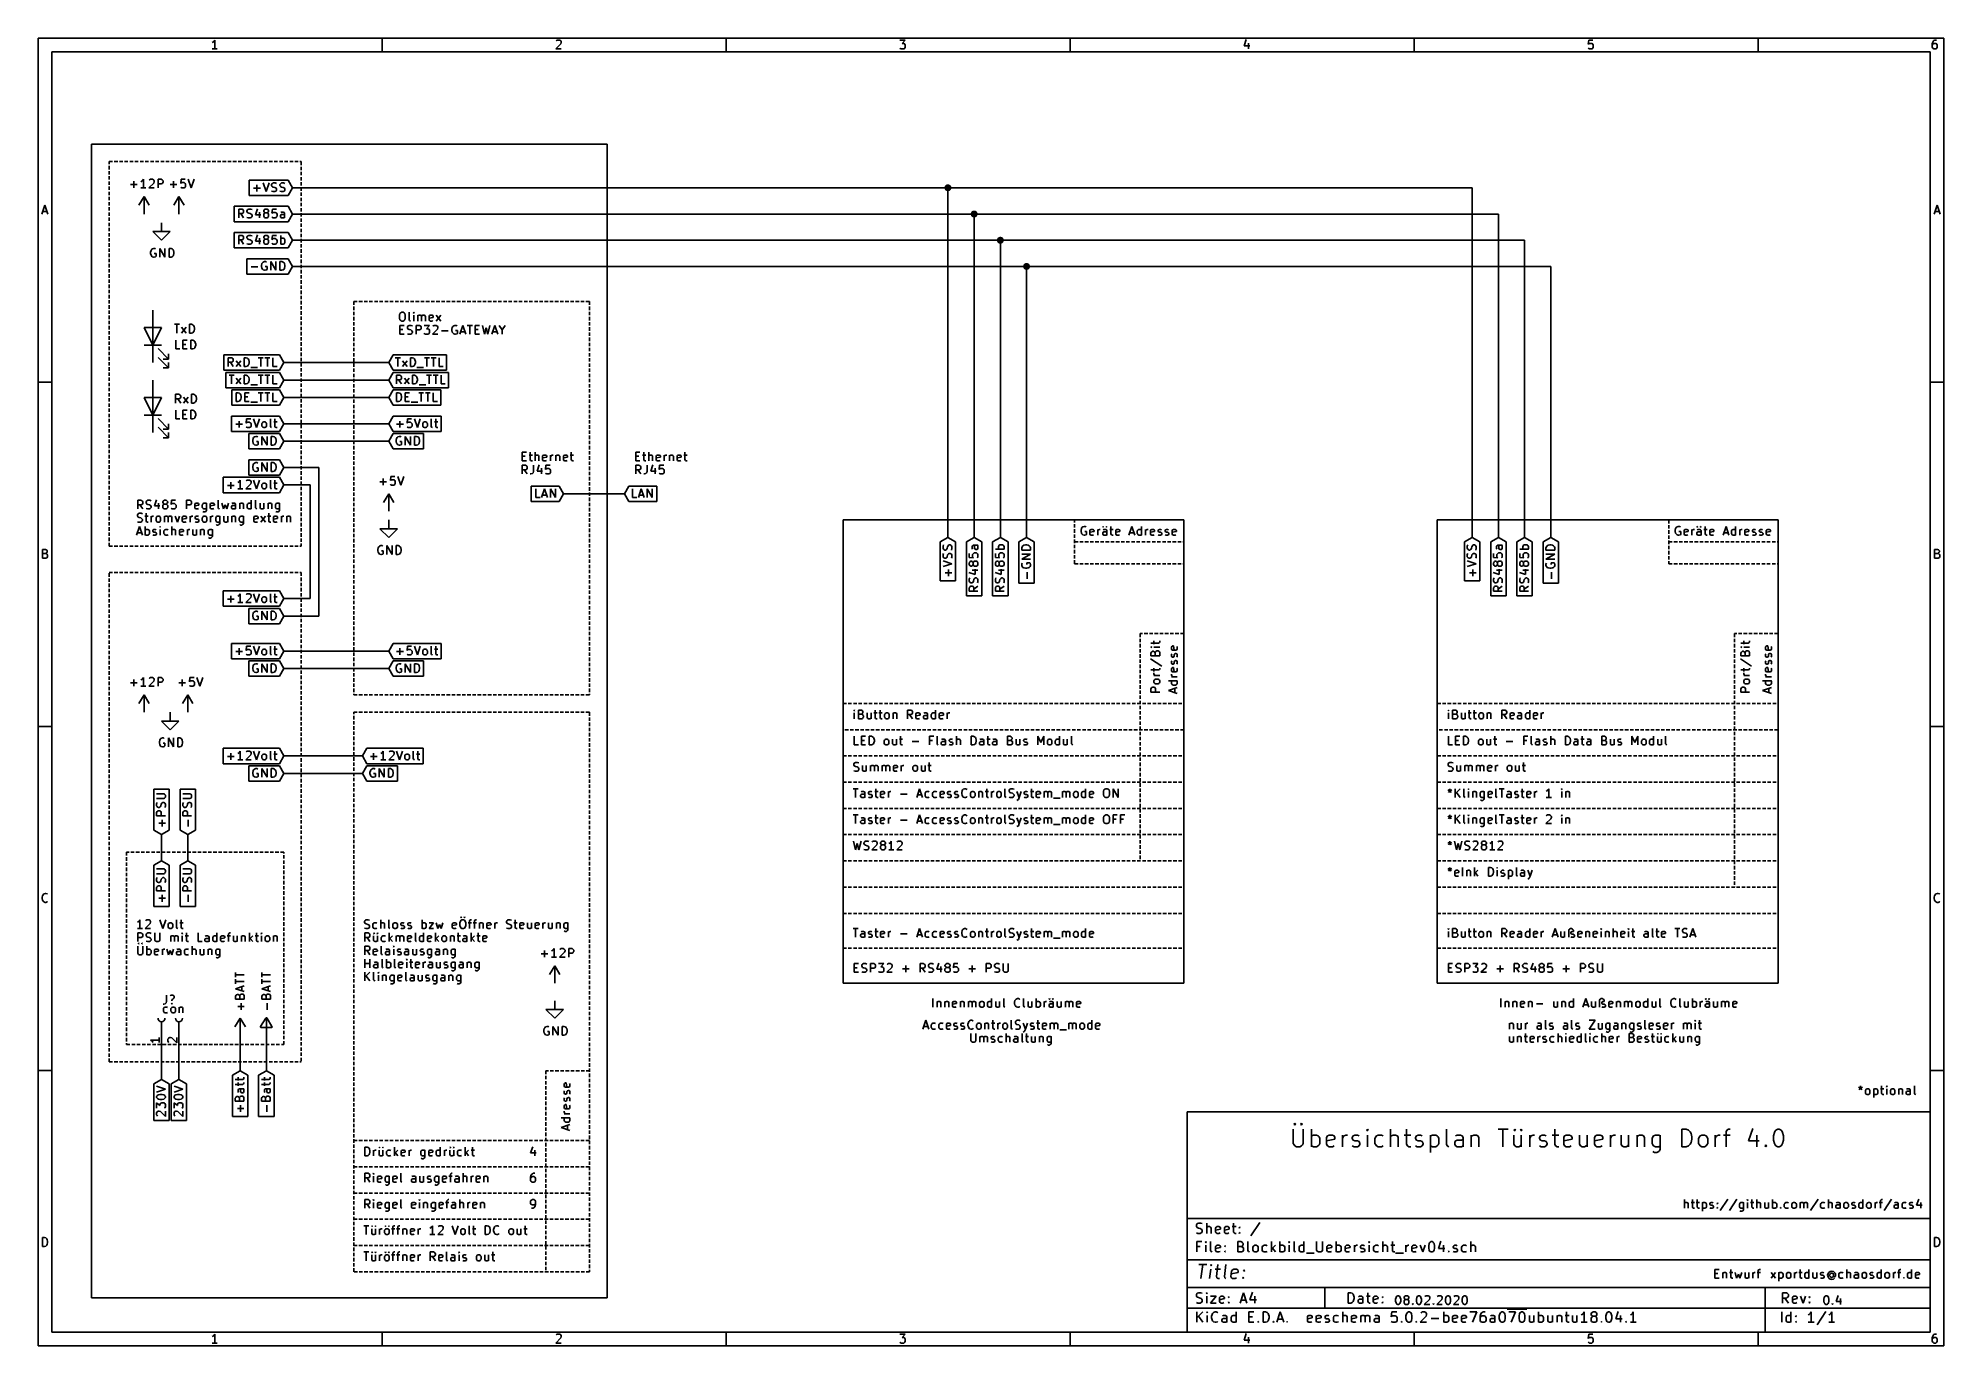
# Model space of a CAD drawing. Extents: x 10 to 287, y -200 to -10.
import ezdxf

# ---------------------------------------------------------------- set-up
doc = ezdxf.new("R2010")
doc.units = 0
doc.header["$MEASUREMENT"] = 0
doc.linetypes.add('DASHED', pattern=[0.75, 0.5, -0.25])
for name, color, linetype in [('BLUE3', 171, 'CONTINUOUS'), ('CYAN2', 4, 'CONTINUOUS'), ('GREEN2', 3, 'CONTINUOUS'), ('RED2', 1, 'CONTINUOUS')]:
    doc.layers.add(name, color=color, linetype=linetype)

msp = doc.modelspace()

# ---------------------------------------------------------------- linework, layer by layer
at = {"layer": 'BLUE3', "linetype": 'CONTINUOUS'}
for p, q in [((17.78, -25.4), (92.71, -25.4)), ((17.78, -25.4), (17.78, -193.04)), ((92.71, -25.4), (92.71, -193.04)), ((62.7126, -49.911), (62.8396, -49.8348)), ((62.8396, -49.8348), (63.0682, -49.8348)), ((63.0682, -49.8348), (63.1952, -49.911)), ((63.9318, -50.927), (63.9318, -49.8348)), ((64.5922, -49.8348), (64.5414, -49.911)), ((64.643, -49.911), (64.5922, -49.8348)), ((64.5922, -49.8348), (64.5922, -49.9618)), ((62.5348, -50.2666), (62.5856, -50.0126)), ((62.5348, -50.673), (62.5348, -50.2666)), ((62.5856, -50.927), (62.5348, -50.673)), ((62.5856, -50.0126), (62.7126, -49.911)), ((62.7126, -51.054), (62.5856, -50.927)), ((62.5856, -53.0098), (62.5856, -51.7398)), ((62.5856, -51.7398), (63.1952, -51.7398)), ((62.5856, -52.3494), (63.0174, -52.3494)), ((62.8396, -51.1048), (62.7126, -51.054)), ((63.0682, -51.1048), (62.8396, -51.1048)), ((63.1952, -51.054), (63.0682, -51.1048)), ((63.1952, -49.911), (63.3222, -50.0126)), ((63.3222, -50.927), (63.1952, -51.054)), ((63.3222, -50.0126), (63.373, -50.2666)), ((63.373, -50.673), (63.3222, -50.927)), ((63.373, -50.2666), (63.373, -50.673)), ((63.6778, -51.9938), (63.754, -51.8668)), ((63.6778, -52.0954), (63.6778, -51.9938)), ((63.754, -52.2224), (63.6778, -52.0954)), ((63.754, -51.8668), (63.8048, -51.816)), ((63.8048, -52.2986), (63.754, -52.2224)), ((63.8048, -51.816), (63.9318, -51.7398)), ((63.9318, -52.3494), (63.8048, -52.2986)), ((63.9826, -51.054), (63.9318, -50.927)), ((63.9318, -51.7398), (64.2366, -51.7398)), ((64.1604, -52.4002), (63.9318, -52.3494)), ((64.1096, -51.1048), (63.9826, -51.054)), ((64.2874, -52.4764), (64.1604, -52.4002)), ((64.2366, -51.7398), (64.4144, -51.816)), ((64.3382, -52.5272), (64.2874, -52.4764)), ((64.4144, -52.6542), (64.3382, -52.5272)), ((64.5414, -49.911), (64.5922, -49.9618)), ((64.5922, -49.9618), (64.643, -49.911)), ((64.5922, -51.1048), (64.5922, -50.2666)), ((64.9478, -53.0098), (64.9478, -51.7398)), ((64.9478, -51.7398), (65.4304, -51.7398)), ((65.4304, -52.4002), (64.9478, -52.4002)), ((65.2018, -51.1048), (65.2018, -50.2666)), ((65.2018, -50.3936), (65.2526, -50.3174)), ((65.2526, -50.3174), (65.3796, -50.2666)), ((65.3796, -50.2666), (65.5574, -50.2666)), ((65.4304, -51.7398), (65.5574, -51.816)), ((65.5574, -52.3494), (65.4304, -52.4002)), ((65.5574, -50.2666), (65.6844, -50.3174)), ((65.5574, -51.816), (65.6082, -51.8668)), ((65.6082, -52.2986), (65.5574, -52.3494)), ((65.6082, -51.8668), (65.6844, -51.9938)), ((65.6844, -52.1716), (65.6082, -52.2986)), ((65.6844, -50.3174), (65.7352, -50.4444)), ((65.6844, -51.9938), (65.6844, -52.1716)), ((65.7352, -50.4444), (65.8114, -50.3174)), ((65.7352, -50.4444), (65.7352, -51.1048)), ((65.8114, -50.3174), (65.913, -50.2666)), ((65.913, -50.2666), (66.1162, -50.2666)), ((66.1162, -50.2666), (66.2178, -50.3174)), ((66.1162, -51.7398), (66.8782, -51.7398)), ((66.2178, -50.3174), (66.294, -50.4444)), ((66.294, -50.4444), (66.294, -51.1048)), ((66.8782, -51.7398), (66.4718, -52.2224)), ((66.4718, -52.2224), (66.6496, -52.2224)), ((66.6496, -52.2224), (66.7766, -52.2986)), ((66.7766, -52.2986), (66.8274, -52.3494)), ((66.8274, -50.4444), (66.8782, -50.3174)), ((66.8274, -50.927), (66.8274, -50.4444)), ((67.437, -50.5714), (66.8274, -50.673)), ((66.8782, -51.054), (66.8274, -50.927)), ((66.8274, -52.3494), (66.8782, -52.4764)), ((66.8782, -50.3174), (67.0052, -50.2666)), ((67.0052, -51.1048), (66.8782, -51.054)), ((66.8782, -52.4764), (66.8782, -52.7812)), ((67.0052, -50.2666), (67.2592, -50.2666)), ((67.2592, -51.1048), (67.0052, -51.1048)), ((67.2592, -50.2666), (67.3862, -50.3174)), ((67.3862, -51.054), (67.2592, -51.1048)), ((68.0466, -52.2986), (67.31, -53.0098)), ((67.3862, -50.3174), (67.437, -50.4444)), ((67.3862, -51.8668), (67.437, -51.816)), ((67.437, -50.4444), (67.437, -50.5714)), ((67.437, -51.816), (67.564, -51.7398)), ((67.564, -51.7398), (67.8688, -51.7398)), ((67.8688, -51.1048), (68.5292, -50.2666)), ((67.8688, -50.2666), (68.5292, -51.1048)), ((67.8688, -51.7398), (67.9704, -51.816)), ((67.9704, -51.816), (68.0466, -51.8668)), ((68.0466, -51.8668), (68.0974, -51.9938)), ((68.0974, -52.0954), (68.0466, -52.2986)), ((68.0974, -51.9938), (68.0974, -52.0954)), ((68.6562, -52.5272), (69.6214, -52.5272)), ((70.2056, -52.0446), (70.1548, -52.2986)), ((70.1548, -52.2986), (70.1548, -52.4764)), ((70.1548, -52.4764), (70.2056, -52.705)), ((70.2818, -51.9176), (70.2056, -52.0446)), ((70.4088, -51.816), (70.2818, -51.9176)), ((70.5866, -51.7398), (70.4088, -51.816)), ((70.7644, -51.7398), (70.5866, -51.7398)), ((70.9422, -52.4764), (70.6882, -52.4764)), ((70.8914, -51.816), (70.7644, -51.7398)), ((70.9422, -52.8828), (70.9422, -52.4764)), ((71.2978, -53.0098), (71.7296, -51.7398)), ((71.7296, -51.7398), (72.1614, -53.0098)), ((72.39, -51.7398), (73.1266, -51.7398)), ((72.7456, -53.0098), (72.7456, -51.7398)), ((73.533, -53.0098), (73.533, -51.7398)), ((73.533, -51.7398), (74.1426, -51.7398)), ((73.533, -52.3494), (73.9648, -52.3494)), ((74.5744, -51.7398), (74.8792, -53.0098)), ((74.8792, -53.0098), (75.1078, -52.0954)), ((75.1078, -52.0954), (75.3618, -53.0098)), ((75.3618, -53.0098), (75.6666, -51.7398)), ((75.9714, -53.0098), (76.3778, -51.7398)), ((76.3778, -51.7398), (76.8096, -53.0098)), ((77.0382, -51.7398), (77.47, -52.4002)), ((77.47, -52.4002), (77.9018, -51.7398)), ((77.47, -52.4002), (77.47, -53.0098)), ((63.1952, -53.0098), (62.5856, -53.0098)), ((63.6778, -52.959), (63.8556, -53.0098)), ((63.8556, -53.0098), (64.1604, -53.0098)), ((64.1604, -53.0098), (64.2874, -52.959)), ((64.2874, -52.959), (64.3382, -52.8828)), ((64.3382, -52.8828), (64.4144, -52.7812)), ((64.4144, -52.7812), (64.4144, -52.6542)), ((66.167, -52.959), (66.1162, -52.8828)), ((66.294, -53.0098), (66.167, -52.959)), ((66.6496, -53.0098), (66.294, -53.0098)), ((66.7766, -52.959), (66.6496, -53.0098)), ((66.8274, -52.8828), (66.7766, -52.959)), ((66.8782, -52.7812), (66.8274, -52.8828)), ((67.31, -53.0098), (68.0974, -53.0098)), ((70.2056, -52.705), (70.2818, -52.832)), ((70.2818, -52.832), (70.4088, -52.959)), ((70.4088, -52.959), (70.5866, -53.0098)), ((70.5866, -53.0098), (70.6882, -53.0098)), ((70.6882, -53.0098), (70.8914, -52.959)), ((70.8914, -52.959), (70.9422, -52.8828)), ((71.4248, -52.6542), (72.0344, -52.6542)), ((74.1426, -53.0098), (73.533, -53.0098)), ((76.073, -52.6542), (76.6826, -52.6542)), ((80.3656, -71.4248), (80.3656, -70.1548)), ((80.3656, -70.1548), (80.9752, -70.1548)), ((80.3656, -70.7644), (80.7974, -70.7644)), ((80.9752, -71.4248), (80.3656, -71.4248)), ((81.3562, -70.5866), (81.8388, -70.5866)), ((81.534, -70.1548), (81.534, -71.247)), ((81.534, -71.247), (81.5848, -71.374)), ((81.5848, -71.374), (81.7118, -71.4248)), ((81.7118, -71.4248), (81.8388, -71.4248)), ((82.2452, -71.4248), (82.2452, -70.1548)), ((82.3214, -70.6374), (82.2452, -70.7136)), ((82.423, -70.5866), (82.3214, -70.6374)), ((82.6262, -70.5866), (82.423, -70.5866)), ((82.8548, -72.009), (82.55, -72.898)), ((82.7278, -70.6374), (82.6262, -70.5866)), ((82.804, -70.7644), (82.7278, -70.6374)), ((82.804, -71.4248), (82.804, -70.7644)), ((83.3374, -70.7644), (83.3882, -70.6374)), ((83.3374, -71.247), (83.3374, -70.7644)), ((83.947, -70.8914), (83.3374, -70.993)), ((83.3882, -71.374), (83.3374, -71.247)), ((83.3882, -70.6374), (83.5152, -70.5866)), ((83.5152, -71.4248), (83.3882, -71.374)), ((83.5152, -70.5866), (83.7692, -70.5866)), ((83.7692, -71.4248), (83.5152, -71.4248)), ((83.7692, -70.5866), (83.8962, -70.6374)), ((83.8962, -71.374), (83.7692, -71.4248)), ((83.8962, -70.6374), (83.947, -70.7644)), ((83.947, -70.7644), (83.947, -70.8914)), ((84.4804, -71.4248), (84.4804, -70.5866)), ((84.4804, -70.8152), (84.5566, -70.7136)), ((84.5566, -70.7136), (84.6074, -70.6374)), ((84.6074, -70.6374), (84.7344, -70.5866)), ((84.7344, -70.5866), (84.8614, -70.5866)), ((85.2678, -70.5866), (85.2678, -71.4248)), ((85.2678, -70.7136), (85.344, -70.6374)), ((85.344, -70.6374), (85.4456, -70.5866)), ((85.4456, -70.5866), (85.6488, -70.5866)), ((85.6488, -70.5866), (85.7504, -70.6374)), ((85.7504, -70.6374), (85.8266, -70.7644)), ((85.8266, -70.7644), (85.8266, -71.4248)), ((86.36, -70.7644), (86.4362, -70.6374)), ((86.36, -71.247), (86.36, -70.7644)), ((86.9696, -70.8914), (86.36, -70.993)), ((86.4362, -71.374), (86.36, -71.247)), ((86.4362, -70.6374), (86.5378, -70.5866)), ((86.5378, -71.4248), (86.4362, -71.374)), ((86.5378, -70.5866), (86.7918, -70.5866)), ((86.7918, -71.4248), (86.5378, -71.4248)), ((86.7918, -70.5866), (86.9188, -70.6374)), ((86.9188, -71.374), (86.7918, -71.4248)), ((86.9188, -70.6374), (86.9696, -70.7644)), ((86.9696, -70.7644), (86.9696, -70.8914)), ((87.3252, -70.5866), (87.8078, -70.5866)), ((87.503, -70.1548), (87.503, -71.247)), ((87.503, -71.247), (87.5792, -71.374)), ((87.5792, -71.374), (87.7062, -71.4248)), ((87.7062, -71.4248), (87.8078, -71.4248)), ((96.8756, -71.4248), (96.8756, -70.1548)), ((96.8756, -70.1548), (97.4852, -70.1548)), ((96.8756, -70.7644), (97.3074, -70.7644)), ((97.4852, -71.4248), (96.8756, -71.4248)), ((97.8662, -70.5866), (98.3488, -70.5866)), ((98.044, -70.1548), (98.044, -71.247)), ((98.044, -71.247), (98.0948, -71.374)), ((98.0948, -71.374), (98.2218, -71.4248)), ((98.2218, -71.4248), (98.3488, -71.4248)), ((98.7552, -71.4248), (98.7552, -70.1548)), ((98.8314, -70.6374), (98.7552, -70.7136)), ((98.933, -70.5866), (98.8314, -70.6374)), ((99.1362, -70.5866), (98.933, -70.5866)), ((99.3648, -72.009), (99.06, -72.898)), ((99.2378, -70.6374), (99.1362, -70.5866)), ((99.314, -70.7644), (99.2378, -70.6374)), ((99.314, -71.4248), (99.314, -70.7644)), ((99.8474, -70.7644), (99.8982, -70.6374)), ((99.8474, -71.247), (99.8474, -70.7644)), ((100.457, -70.8914), (99.8474, -70.993)), ((99.8982, -71.374), (99.8474, -71.247)), ((99.8982, -70.6374), (100.025, -70.5866)), ((100.025, -71.4248), (99.8982, -71.374)), ((100.025, -70.5866), (100.279, -70.5866)), ((100.279, -71.4248), (100.025, -71.4248)), ((100.279, -70.5866), (100.406, -70.6374)), ((100.406, -71.374), (100.279, -71.4248)), ((100.406, -70.6374), (100.457, -70.7644)), ((100.457, -70.7644), (100.457, -70.8914)), ((100.99, -71.4248), (100.99, -70.5866)), ((100.99, -70.8152), (101.067, -70.7136)), ((101.067, -70.7136), (101.117, -70.6374)), ((101.117, -70.6374), (101.244, -70.5866)), ((101.244, -70.5866), (101.371, -70.5866)), ((101.778, -70.5866), (101.778, -71.4248)), ((101.778, -70.7136), (101.854, -70.6374)), ((101.854, -70.6374), (101.956, -70.5866)), ((101.956, -70.5866), (102.159, -70.5866)), ((102.159, -70.5866), (102.26, -70.6374)), ((102.26, -70.6374), (102.337, -70.7644)), ((102.337, -70.7644), (102.337, -71.4248)), ((102.87, -70.7644), (102.946, -70.6374)), ((102.87, -71.247), (102.87, -70.7644)), ((103.48, -70.8914), (102.87, -70.993)), ((102.946, -71.374), (102.87, -71.247)), ((102.946, -70.6374), (103.048, -70.5866)), ((103.048, -71.4248), (102.946, -71.374)), ((103.048, -70.5866), (103.302, -70.5866)), ((103.302, -71.4248), (103.048, -71.4248)), ((103.302, -70.5866), (103.429, -70.6374)), ((103.429, -71.374), (103.302, -71.4248)), ((103.429, -70.6374), (103.48, -70.7644)), ((103.48, -70.7644), (103.48, -70.8914)), ((103.835, -70.5866), (104.318, -70.5866)), ((104.013, -70.1548), (104.013, -71.247)), ((104.013, -71.247), (104.089, -71.374)), ((104.089, -71.374), (104.216, -71.4248)), ((104.216, -71.4248), (104.318, -71.4248)), ((80.3656, -73.3298), (80.3656, -72.0598)), ((80.3656, -72.0598), (80.8482, -72.0598)), ((80.8482, -72.7202), (80.3656, -72.7202)), ((81.1022, -73.3298), (80.6704, -72.7202)), ((80.8482, -72.0598), (80.9752, -72.136)), ((80.9752, -72.6694), (80.8482, -72.7202)), ((80.9752, -72.136), (81.0514, -72.1868)), ((81.0514, -72.6186), (80.9752, -72.6694)), ((81.0514, -72.1868), (81.1022, -72.3138)), ((81.1022, -72.4916), (81.0514, -72.6186)), ((81.1022, -72.3138), (81.1022, -72.4916)), ((81.6356, -73.3298), (81.534, -73.3298)), ((81.8388, -73.279), (81.6356, -73.3298)), ((81.9404, -73.152), (81.8388, -73.279)), ((82.0166, -72.9742), (81.9404, -73.152)), ((82.0166, -72.0598), (82.0166, -72.9742)), ((82.55, -72.898), (83.3374, -72.898)), ((83.1596, -72.4916), (83.1596, -73.3298)), ((83.82, -72.0598), (83.7692, -72.6694)), ((83.7692, -72.6694), (83.82, -72.6186)), ((83.82, -73.279), (83.7692, -73.2028)), ((84.4296, -72.0598), (83.82, -72.0598)), ((83.82, -72.6186), (83.947, -72.5424)), ((83.947, -73.3298), (83.82, -73.279)), ((83.947, -72.5424), (84.2518, -72.5424)), ((84.2518, -73.3298), (83.947, -73.3298)), ((84.2518, -72.5424), (84.3788, -72.6186)), ((84.3788, -73.279), (84.2518, -73.3298)), ((84.3788, -72.6186), (84.4296, -72.6694)), ((84.4296, -73.2028), (84.3788, -73.279)), ((84.4296, -72.6694), (84.4804, -72.7964)), ((84.4804, -73.1012), (84.4296, -73.2028)), ((84.4804, -72.7964), (84.4804, -73.1012)), ((96.8756, -73.3298), (96.8756, -72.0598)), ((96.8756, -72.0598), (97.3582, -72.0598)), ((97.3582, -72.7202), (96.8756, -72.7202)), ((97.6122, -73.3298), (97.1804, -72.7202)), ((97.3582, -72.0598), (97.4852, -72.136)), ((97.4852, -72.6694), (97.3582, -72.7202)), ((97.4852, -72.136), (97.5614, -72.1868)), ((97.5614, -72.6186), (97.4852, -72.6694)), ((97.5614, -72.1868), (97.6122, -72.3138)), ((97.6122, -72.4916), (97.5614, -72.6186)), ((97.6122, -72.3138), (97.6122, -72.4916)), ((98.1456, -73.3298), (98.044, -73.3298)), ((98.3488, -73.279), (98.1456, -73.3298)), ((98.4504, -73.152), (98.3488, -73.279)), ((98.5266, -72.9742), (98.4504, -73.152)), ((98.5266, -72.0598), (98.5266, -72.9742)), ((99.06, -72.898), (99.8474, -72.898)), ((99.6696, -72.4916), (99.6696, -73.3298)), ((100.33, -72.0598), (100.279, -72.6694)), ((100.279, -72.6694), (100.33, -72.6186)), ((100.33, -73.279), (100.279, -73.2028)), ((100.94, -72.0598), (100.33, -72.0598)), ((100.33, -72.6186), (100.457, -72.5424)), ((100.457, -73.3298), (100.33, -73.279)), ((100.457, -72.5424), (100.762, -72.5424)), ((100.762, -73.3298), (100.457, -73.3298)), ((100.762, -72.5424), (100.889, -72.6186)), ((100.889, -73.279), (100.762, -73.3298)), ((100.889, -72.6186), (100.94, -72.6694)), ((100.94, -73.2028), (100.889, -73.279)), ((100.94, -72.6694), (100.99, -72.7964)), ((100.99, -73.1012), (100.94, -73.2028)), ((100.99, -72.7964), (100.99, -73.1012)), ((24.4856, -78.4098), (24.4856, -77.1398)), ((24.4856, -77.1398), (24.9682, -77.1398)), ((24.9682, -77.1398), (25.0952, -77.216)), ((25.0952, -77.216), (25.1714, -77.2668)), ((25.1714, -77.2668), (25.2222, -77.3938)), ((25.2222, -77.3938), (25.2222, -77.5716)), ((25.7048, -77.3938), (25.7556, -77.2668)), ((25.7048, -77.4954), (25.7048, -77.3938)), ((25.7556, -77.6224), (25.7048, -77.4954)), ((25.7556, -77.2668), (25.8318, -77.216)), ((25.8318, -77.216), (25.9588, -77.1398)), ((25.9588, -77.1398), (26.2382, -77.1398)), ((26.2382, -77.1398), (26.4414, -77.216)), ((27.2288, -77.089), (26.924, -77.978)), ((28.1178, -77.3938), (28.194, -77.2668)), ((28.1178, -77.4446), (28.1178, -77.3938)), ((28.194, -77.5716), (28.1178, -77.4446)), ((28.194, -77.2668), (28.2448, -77.216)), ((28.2448, -77.216), (28.3718, -77.1398)), ((28.3718, -77.1398), (28.6004, -77.1398)), ((28.6004, -77.1398), (28.7274, -77.216)), ((28.7274, -77.216), (28.7782, -77.2668)), ((28.7782, -77.2668), (28.8544, -77.3938)), ((28.8544, -77.4446), (28.7782, -77.5716)), ((28.8544, -77.3938), (28.8544, -77.4446)), ((29.3878, -77.1398), (29.337, -77.7494)), ((29.9974, -77.1398), (29.3878, -77.1398)), ((31.5722, -78.4098), (31.5722, -77.1398)), ((31.5722, -77.1398), (32.0548, -77.1398)), ((32.0548, -77.1398), (32.1818, -77.216)), ((32.1818, -77.216), (32.2326, -77.2668)), ((32.2326, -77.2668), (32.3088, -77.3938)), ((32.3088, -77.3938), (32.3088, -77.5716)), ((36.1696, -78.232), (36.1696, -77.1398)), ((40.9956, -78.4098), (40.9956, -77.1398)), ((41.6052, -78.232), (41.6052, -77.1398)), ((24.4348, -79.2988), (24.4856, -79.1718)), ((24.4348, -79.4004), (24.4348, -79.2988)), ((24.4856, -79.5274), (24.4348, -79.4004)), ((24.4348, -80.264), (24.6126, -80.3148)), ((24.9682, -77.8002), (24.4856, -77.8002)), ((24.4856, -79.1718), (24.5618, -79.121)), ((24.5618, -79.6036), (24.4856, -79.5274)), ((24.5618, -79.121), (24.6888, -79.0448)), ((24.6888, -79.6544), (24.5618, -79.6036)), ((24.6126, -80.3148), (24.9174, -80.3148)), ((24.6888, -79.0448), (24.9682, -79.0448)), ((24.9174, -79.7052), (24.6888, -79.6544)), ((25.2222, -78.4098), (24.7904, -77.8002)), ((25.0444, -79.7814), (24.9174, -79.7052)), ((24.9174, -80.3148), (25.0444, -80.264)), ((25.0952, -77.7494), (24.9682, -77.8002)), ((24.9682, -79.0448), (25.1714, -79.121)), ((25.0952, -79.8322), (25.0444, -79.7814)), ((25.0444, -80.264), (25.0952, -80.1878)), ((25.1714, -77.6986), (25.0952, -77.7494)), ((25.1714, -79.9592), (25.0952, -79.8322)), ((25.0952, -80.1878), (25.1714, -80.0862)), ((25.2222, -77.5716), (25.1714, -77.6986)), ((25.1714, -80.0862), (25.1714, -79.9592)), ((25.527, -79.4766), (26.0096, -79.4766)), ((25.7048, -78.359), (25.8826, -78.4098)), ((25.7048, -79.0448), (25.7048, -80.137)), ((25.7048, -80.137), (25.7556, -80.264)), ((25.8318, -77.6986), (25.7556, -77.6224)), ((25.7556, -80.264), (25.8826, -80.3148)), ((25.9588, -77.7494), (25.8318, -77.6986)), ((25.8826, -78.4098), (26.1874, -78.4098)), ((25.8826, -80.3148), (26.0096, -80.3148)), ((26.1874, -77.8002), (25.9588, -77.7494)), ((26.3144, -77.8764), (26.1874, -77.8002)), ((26.1874, -78.4098), (26.3144, -78.359)), ((26.3652, -77.9272), (26.3144, -77.8764)), ((26.3144, -78.359), (26.3652, -78.2828)), ((26.4414, -78.0542), (26.3652, -77.9272)), ((26.3652, -78.2828), (26.4414, -78.1812)), ((26.4414, -78.1812), (26.4414, -78.0542)), ((26.4414, -80.3148), (26.4414, -79.4766)), ((26.4414, -79.7052), (26.4922, -79.6036)), ((26.4922, -79.6036), (26.543, -79.5274)), ((26.543, -79.5274), (26.67, -79.4766)), ((26.67, -79.4766), (26.797, -79.4766)), ((26.924, -77.978), (27.7114, -77.978)), ((27.1526, -79.7052), (27.2288, -79.6036)), ((27.1526, -80.0862), (27.1526, -79.7052)), ((27.2288, -80.1878), (27.1526, -80.0862)), ((27.2288, -79.6036), (27.2796, -79.5274)), ((27.2796, -80.264), (27.2288, -80.1878)), ((27.2796, -79.5274), (27.4066, -79.4766)), ((27.4066, -80.3148), (27.2796, -80.264)), ((27.4066, -79.4766), (27.5844, -79.4766)), ((27.5844, -80.3148), (27.4066, -80.3148)), ((27.5082, -77.5716), (27.5082, -78.4098)), ((27.5844, -79.4766), (27.7114, -79.5274)), ((27.7114, -80.264), (27.5844, -80.3148)), ((27.7114, -79.5274), (27.7622, -79.6036)), ((27.7622, -80.1878), (27.7114, -80.264)), ((27.7622, -79.6036), (27.813, -79.7052)), ((27.813, -80.0862), (27.7622, -80.1878)), ((27.813, -79.7052), (27.813, -80.0862)), ((28.194, -77.8002), (28.1178, -77.9272)), ((28.1178, -77.9272), (28.1178, -78.1812)), ((28.1178, -78.1812), (28.194, -78.2828)), ((28.2448, -77.6224), (28.194, -77.5716)), ((28.2448, -77.7494), (28.194, -77.8002)), ((28.194, -78.2828), (28.2448, -78.359)), ((28.3718, -77.6986), (28.2448, -77.6224)), ((28.3718, -77.6986), (28.2448, -77.7494)), ((28.2448, -78.359), (28.3718, -78.4098)), ((28.6004, -77.6986), (28.3718, -77.6986)), ((28.3718, -78.4098), (28.6004, -78.4098)), ((28.3718, -80.3148), (28.3718, -79.4766)), ((28.3718, -79.6036), (28.4226, -79.5274)), ((28.4226, -79.5274), (28.5496, -79.4766)), ((28.5496, -79.4766), (28.7274, -79.4766)), ((28.7274, -77.6224), (28.6004, -77.6986)), ((28.7274, -77.7494), (28.6004, -77.6986)), ((28.6004, -78.4098), (28.7274, -78.359)), ((28.7782, -77.5716), (28.7274, -77.6224)), ((28.7782, -77.8002), (28.7274, -77.7494)), ((28.7274, -78.359), (28.7782, -78.2828)), ((28.7274, -79.4766), (28.8544, -79.5274)), ((28.8544, -77.9272), (28.7782, -77.8002)), ((28.7782, -78.2828), (28.8544, -78.1812)), ((28.8544, -78.1812), (28.8544, -77.9272)), ((28.8544, -79.5274), (28.9052, -79.6544)), ((28.9052, -79.6544), (28.9814, -79.5274)), ((28.9052, -79.6544), (28.9052, -80.3148)), ((28.9814, -79.5274), (29.083, -79.4766)), ((29.083, -79.4766), (29.2862, -79.4766)), ((29.2862, -79.4766), (29.3878, -79.5274)), ((29.337, -77.7494), (29.3878, -77.6986)), ((29.3878, -78.359), (29.337, -78.2828)), ((29.3878, -77.6986), (29.5148, -77.6224)), ((29.5148, -78.4098), (29.3878, -78.359)), ((29.3878, -79.5274), (29.464, -79.6544)), ((29.464, -79.6544), (29.464, -80.3148)), ((29.5148, -77.6224), (29.8196, -77.6224)), ((29.8196, -78.4098), (29.5148, -78.4098)), ((29.8196, -77.6224), (29.9466, -77.6986)), ((29.9466, -78.359), (29.8196, -78.4098)), ((29.9466, -77.6986), (29.9974, -77.7494)), ((29.9974, -78.2828), (29.9466, -78.359)), ((29.9466, -79.4766), (30.2514, -80.3148)), ((29.9974, -77.7494), (30.0482, -77.8764)), ((30.0482, -78.1812), (29.9974, -78.2828)), ((30.0482, -77.8764), (30.0482, -78.1812)), ((30.2514, -80.3148), (30.5562, -79.4766)), ((30.9626, -79.6544), (31.0388, -79.5274)), ((30.9626, -80.137), (30.9626, -79.6544)), ((31.5722, -79.7814), (30.9626, -79.883)), ((31.0388, -80.264), (30.9626, -80.137)), ((31.0388, -79.5274), (31.1404, -79.4766)), ((31.1404, -80.3148), (31.0388, -80.264)), ((31.1404, -79.4766), (31.3944, -79.4766)), ((31.3944, -80.3148), (31.1404, -80.3148)), ((31.3944, -79.4766), (31.5214, -79.5274)), ((31.5214, -80.264), (31.3944, -80.3148)), ((31.5214, -79.5274), (31.5722, -79.6544)), ((32.0548, -77.8002), (31.5722, -77.8002)), ((31.5722, -79.6544), (31.5722, -79.7814)), ((32.1818, -77.7494), (32.0548, -77.8002)), ((32.1056, -80.3148), (32.1056, -79.4766)), ((32.1056, -79.7052), (32.1818, -79.6036)), ((32.2326, -77.6986), (32.1818, -77.7494)), ((32.1818, -79.6036), (32.2326, -79.5274)), ((32.3088, -77.5716), (32.2326, -77.6986)), ((32.2326, -79.5274), (32.3596, -79.4766)), ((32.3596, -79.4766), (32.4866, -79.4766)), ((32.7914, -77.7494), (32.8422, -77.6224)), ((32.7914, -78.232), (32.7914, -77.7494)), ((33.3756, -77.8764), (32.7914, -77.978)), ((32.8422, -78.359), (32.7914, -78.232)), ((32.8422, -77.6224), (32.9692, -77.5716)), ((32.9692, -78.4098), (32.8422, -78.359)), ((32.8422, -79.6544), (32.893, -79.5274)), ((32.8422, -79.7052), (32.8422, -79.6544)), ((32.893, -79.8322), (32.8422, -79.7052)), ((32.8422, -80.264), (32.9692, -80.3148)), ((32.893, -79.5274), (33.02, -79.4766)), ((33.02, -79.883), (32.893, -79.8322)), ((32.9692, -77.5716), (33.1978, -77.5716)), ((33.1978, -78.4098), (32.9692, -78.4098)), ((32.9692, -80.3148), (33.1978, -80.3148)), ((33.02, -79.4766), (33.1978, -79.4766)), ((33.1978, -79.883), (33.02, -79.883)), ((33.1978, -77.5716), (33.3248, -77.6224)), ((33.3248, -78.359), (33.1978, -78.4098)), ((33.1978, -79.4766), (33.3248, -79.5274)), ((33.3248, -79.9592), (33.1978, -79.883)), ((33.1978, -80.3148), (33.3248, -80.264)), ((33.3248, -77.6224), (33.3756, -77.7494)), ((33.3756, -80.0862), (33.3248, -79.9592)), ((33.3248, -80.264), (33.3756, -80.137)), ((33.3756, -77.7494), (33.3756, -77.8764)), ((33.3756, -80.137), (33.3756, -80.0862)), ((33.8582, -77.8002), (33.9344, -77.6986)), ((33.8582, -78.1812), (33.8582, -77.8002)), ((33.9344, -78.2828), (33.8582, -78.1812)), ((33.8582, -79.7052), (33.9344, -79.6036)), ((33.8582, -80.0862), (33.8582, -79.7052)), ((33.9344, -80.1878), (33.8582, -80.0862)), ((33.9344, -77.6986), (33.9852, -77.6224)), ((33.9852, -78.359), (33.9344, -78.2828)), ((34.0614, -78.8416), (33.9344, -78.7654)), ((33.9344, -79.6036), (33.9852, -79.5274)), ((33.9852, -80.264), (33.9344, -80.1878)), ((33.9852, -77.6224), (34.1122, -77.5716)), ((34.1122, -78.4098), (33.9852, -78.359)), ((33.9852, -79.5274), (34.1122, -79.4766)), ((34.1122, -80.3148), (33.9852, -80.264)), ((34.2392, -78.8416), (34.0614, -78.8416)), ((34.1122, -77.5716), (34.3662, -77.5716)), ((34.3662, -78.4098), (34.1122, -78.4098)), ((34.1122, -79.4766), (34.29, -79.4766)), ((34.29, -80.3148), (34.1122, -80.3148)), ((34.3662, -78.7654), (34.2392, -78.8416)), ((34.29, -79.4766), (34.417, -79.5274)), ((34.417, -80.264), (34.29, -80.3148)), ((34.3662, -77.5716), (34.4678, -77.6224)), ((34.4678, -78.359), (34.3662, -78.4098)), ((34.417, -78.7146), (34.3662, -78.7654)), ((34.4678, -78.5876), (34.417, -78.7146)), ((34.417, -79.5274), (34.4678, -79.6036)), ((34.4678, -80.1878), (34.417, -80.264)), ((34.4678, -77.5716), (34.4678, -78.5876)), ((34.4678, -79.6036), (34.544, -79.7052)), ((34.544, -80.0862), (34.4678, -80.1878)), ((34.544, -79.7052), (34.544, -80.0862)), ((35.0266, -77.7494), (35.0774, -77.6224)), ((35.0266, -78.232), (35.0266, -77.7494)), ((35.6362, -77.8764), (35.0266, -77.978)), ((35.0774, -78.359), (35.0266, -78.232)), ((35.0774, -77.6224), (35.2044, -77.5716)), ((35.2044, -78.4098), (35.0774, -78.359)), ((35.0774, -80.3148), (35.0774, -79.4766)), ((35.0774, -79.7052), (35.1282, -79.6036)), ((35.1282, -79.6036), (35.2044, -79.5274)), ((35.2044, -77.5716), (35.433, -77.5716)), ((35.433, -78.4098), (35.2044, -78.4098)), ((35.2044, -79.5274), (35.3314, -79.4766)), ((35.3314, -79.4766), (35.433, -79.4766)), ((35.433, -77.5716), (35.56, -77.6224)), ((35.56, -78.359), (35.433, -78.4098)), ((35.56, -77.6224), (35.6362, -77.7494)), ((35.6362, -77.7494), (35.6362, -77.8764)), ((35.814, -79.7052), (35.8648, -79.6036)), ((35.814, -80.0862), (35.814, -79.7052)), ((35.8648, -80.1878), (35.814, -80.0862)), ((35.8648, -79.6036), (35.9156, -79.5274)), ((35.9156, -80.264), (35.8648, -80.1878)), ((35.9156, -79.5274), (36.0426, -79.4766)), ((36.0426, -80.3148), (35.9156, -80.264)), ((36.0426, -79.4766), (36.2966, -79.4766)), ((36.2966, -80.3148), (36.0426, -80.3148)), ((36.2204, -78.359), (36.1696, -78.232)), ((36.3474, -78.4098), (36.2204, -78.359)), ((36.2966, -79.4766), (36.3982, -79.5274)), ((36.3982, -80.264), (36.2966, -80.3148)), ((36.3982, -79.4766), (36.3982, -80.4926)), ((36.703, -77.5716), (36.957, -78.4098)), ((36.957, -78.4098), (37.1856, -77.8002)), ((37.0078, -79.4766), (37.0078, -80.137)), ((37.0078, -80.137), (37.084, -80.264)), ((37.084, -80.264), (37.1856, -80.3148)), ((37.1856, -77.8002), (37.4396, -78.4098)), ((37.1856, -80.3148), (37.3888, -80.3148)), ((37.3888, -80.3148), (37.4904, -80.264)), ((37.4396, -78.4098), (37.6682, -77.5716)), ((37.4904, -80.264), (37.5666, -80.1878)), ((37.5666, -79.4766), (37.5666, -80.3148)), ((38.1, -78.105), (38.1762, -77.978)), ((38.1, -78.232), (38.1, -78.105)), ((38.1762, -78.359), (38.1, -78.232)), ((38.2778, -77.5716), (38.1762, -77.6224)), ((38.1762, -77.978), (38.2778, -77.9272)), ((38.2778, -78.4098), (38.1762, -78.359)), ((38.1762, -79.4766), (38.1762, -80.3148)), ((38.1762, -79.6036), (38.227, -79.5274)), ((38.227, -79.5274), (38.354, -79.4766)), ((38.5318, -77.5716), (38.2778, -77.5716)), ((38.2778, -77.9272), (38.5826, -77.9272)), ((38.5826, -78.4098), (38.2778, -78.4098)), ((38.354, -79.4766), (38.5318, -79.4766)), ((38.6588, -77.6224), (38.5318, -77.5716)), ((38.5318, -79.4766), (38.6588, -79.5274)), ((38.5826, -77.9272), (38.7096, -77.8764)), ((38.7096, -78.359), (38.5826, -78.4098)), ((38.7096, -77.7494), (38.6588, -77.6224)), ((38.6588, -79.5274), (38.7096, -79.6544)), ((38.7096, -78.4098), (38.7096, -77.7494)), ((38.7096, -79.6544), (38.7096, -80.3148)), ((39.243, -79.7052), (39.3192, -79.6036)), ((39.243, -80.0862), (39.243, -79.7052)), ((39.3192, -80.1878), (39.243, -80.0862)), ((39.3192, -77.5716), (39.3192, -78.4098)), ((39.3192, -77.6986), (39.37, -77.6224)), ((39.3192, -79.6036), (39.37, -79.5274)), ((39.37, -80.264), (39.3192, -80.1878)), ((39.37, -77.6224), (39.497, -77.5716)), ((39.37, -79.5274), (39.497, -79.4766)), ((39.497, -80.3148), (39.37, -80.264)), ((39.497, -77.5716), (39.6748, -77.5716)), ((39.497, -79.4766), (39.7256, -79.4766)), ((39.7256, -80.3148), (39.497, -80.3148)), ((39.6748, -77.5716), (39.8018, -77.6224)), ((39.7256, -79.4766), (39.8526, -79.5274)), ((39.8526, -80.264), (39.7256, -80.3148)), ((39.8018, -77.6224), (39.8526, -77.7494)), ((39.8526, -77.7494), (39.8526, -78.4098)), ((39.8526, -79.4766), (39.8526, -80.4926)), ((40.4114, -77.8002), (40.4622, -77.6986)), ((40.4114, -78.1812), (40.4114, -77.8002)), ((40.4622, -78.2828), (40.4114, -78.1812)), ((40.4622, -77.6986), (40.513, -77.6224)), ((40.513, -78.359), (40.4622, -78.2828)), ((40.513, -77.6224), (40.64, -77.5716)), ((40.64, -78.4098), (40.513, -78.359)), ((40.64, -77.5716), (40.894, -77.5716)), ((40.894, -78.4098), (40.64, -78.4098)), ((40.894, -77.5716), (40.9956, -77.6224)), ((40.9956, -78.359), (40.894, -78.4098)), ((41.3766, -79.6544), (41.4274, -79.5274)), ((41.3766, -80.137), (41.3766, -79.6544)), ((41.9862, -79.7814), (41.3766, -79.883)), ((41.4274, -80.264), (41.3766, -80.137)), ((41.4274, -79.5274), (41.5544, -79.4766)), ((41.5544, -80.3148), (41.4274, -80.264)), ((41.5544, -79.4766), (41.783, -79.4766)), ((41.783, -80.3148), (41.5544, -80.3148)), ((41.6814, -78.359), (41.6052, -78.232)), ((41.783, -78.4098), (41.6814, -78.359)), ((41.783, -79.4766), (41.91, -79.5274)), ((41.91, -80.264), (41.783, -80.3148)), ((41.91, -79.5274), (41.9862, -79.6544)), ((41.9862, -79.6544), (41.9862, -79.7814)), ((42.2656, -77.5716), (42.2656, -78.232)), ((42.2656, -78.232), (42.3418, -78.359)), ((42.3418, -78.359), (42.4688, -78.4098)), ((42.3926, -80.3148), (43.053, -79.4766)), ((42.3926, -79.4766), (43.053, -80.3148)), ((42.4688, -78.4098), (42.6466, -78.4098)), ((42.6466, -78.4098), (42.7482, -78.359)), ((42.7482, -78.359), (42.8244, -78.2828)), ((42.8244, -77.5716), (42.8244, -78.4098)), ((43.3578, -79.4766), (43.8404, -79.4766)), ((43.434, -77.5716), (43.434, -78.4098)), ((43.434, -77.6986), (43.4848, -77.6224)), ((43.4848, -77.6224), (43.6118, -77.5716)), ((43.5356, -79.0448), (43.5356, -80.137)), ((43.5356, -80.137), (43.6118, -80.264)), ((43.6118, -77.5716), (43.7896, -77.5716)), ((43.6118, -80.264), (43.7388, -80.3148)), ((43.7388, -80.3148), (43.8404, -80.3148)), ((43.7896, -77.5716), (43.9166, -77.6224)), ((43.9166, -77.6224), (43.9674, -77.7494)), ((43.9674, -77.7494), (43.9674, -78.4098)), ((44.2214, -79.6544), (44.2722, -79.5274)), ((44.2214, -80.137), (44.2214, -79.6544)), ((44.8056, -79.7814), (44.2214, -79.883)), ((44.2722, -80.264), (44.2214, -80.137)), ((44.2722, -79.5274), (44.3992, -79.4766)), ((44.3992, -80.3148), (44.2722, -80.264)), ((44.3992, -79.4766), (44.6278, -79.4766)), ((44.6278, -80.3148), (44.3992, -80.3148)), ((44.5008, -77.8002), (44.577, -77.6986)), ((44.5008, -78.1812), (44.5008, -77.8002)), ((44.577, -78.2828), (44.5008, -78.1812)), ((44.577, -77.6986), (44.6278, -77.6224)), ((44.6278, -78.359), (44.577, -78.2828)), ((44.704, -78.8416), (44.577, -78.7654)), ((44.6278, -77.6224), (44.7548, -77.5716)), ((44.7548, -78.4098), (44.6278, -78.359)), ((44.6278, -79.4766), (44.7548, -79.5274)), ((44.7548, -80.264), (44.6278, -80.3148)), ((44.8818, -78.8416), (44.704, -78.8416)), ((44.7548, -77.5716), (45.0088, -77.5716)), ((45.0088, -78.4098), (44.7548, -78.4098)), ((44.7548, -79.5274), (44.8056, -79.6544)), ((44.8056, -79.6544), (44.8056, -79.7814)), ((45.0088, -78.7654), (44.8818, -78.8416)), ((45.0088, -77.5716), (45.1104, -77.6224)), ((45.1104, -78.359), (45.0088, -78.4098)), ((45.0596, -78.7146), (45.0088, -78.7654)), ((45.1104, -78.5876), (45.0596, -78.7146)), ((45.1104, -77.5716), (45.1104, -78.5876)), ((45.3644, -80.3148), (45.3644, -79.4766)), ((45.3644, -79.7052), (45.4152, -79.6036)), ((45.4152, -79.6036), (45.4914, -79.5274)), ((45.4914, -79.5274), (45.593, -79.4766)), ((45.593, -79.4766), (45.72, -79.4766)), ((46.1518, -79.4766), (46.1518, -80.3148)), ((46.1518, -79.6036), (46.2026, -79.5274)), ((46.2026, -79.5274), (46.3296, -79.4766)), ((46.3296, -79.4766), (46.5074, -79.4766)), ((46.5074, -79.4766), (46.6344, -79.5274)), ((46.6344, -79.5274), (46.6852, -79.6544)), ((46.6852, -79.6544), (46.6852, -80.3148)), ((127, -80.01), (176.53, -80.01)), ((127, -80.01), (127, -147.32)), ((176.53, -80.01), (176.53, -147.32)), ((213.36, -80.01), (262.89, -80.01)), ((213.36, -80.01), (213.36, -147.32)), ((262.89, -80.01), (262.89, -147.32)), ((24.3078, -82.2198), (24.7396, -80.9498)), ((24.4348, -81.8642), (25.0444, -81.8642)), ((24.7396, -80.9498), (25.1714, -82.2198)), ((25.5778, -82.2198), (25.5778, -80.9498)), ((25.5778, -81.4324), (25.7048, -81.3816)), ((25.7048, -82.2198), (25.5778, -82.169)), ((25.7048, -81.3816), (25.9588, -81.3816)), ((25.9588, -82.2198), (25.7048, -82.2198)), ((25.9588, -81.3816), (26.0604, -81.4324)), ((26.0604, -82.169), (25.9588, -82.2198)), ((26.0604, -81.4324), (26.1366, -81.5086)), ((26.1366, -82.0928), (26.0604, -82.169)), ((26.1366, -81.5086), (26.1874, -81.6102)), ((26.1874, -81.9912), (26.1366, -82.0928)), ((26.1874, -81.6102), (26.1874, -81.9912)), ((26.67, -81.5594), (26.7462, -81.4324)), ((26.67, -81.6102), (26.67, -81.5594)), ((26.7462, -81.7372), (26.67, -81.6102)), ((26.67, -82.169), (26.797, -82.2198)), ((26.7462, -81.4324), (26.8478, -81.3816)), ((26.8478, -81.788), (26.7462, -81.7372)), ((26.797, -82.2198), (27.0256, -82.2198)), ((26.8478, -81.3816), (27.0256, -81.3816)), ((27.0256, -81.788), (26.8478, -81.788)), ((27.0256, -81.3816), (27.1526, -81.4324)), ((27.1526, -81.8642), (27.0256, -81.788)), ((27.0256, -82.2198), (27.1526, -82.169)), ((27.2288, -81.9912), (27.1526, -81.8642)), ((27.1526, -82.169), (27.2288, -82.042)), ((27.2288, -82.042), (27.2288, -81.9912)), ((27.7622, -80.9498), (27.7114, -81.026)), ((27.7114, -81.026), (27.7622, -81.0768)), ((27.813, -81.026), (27.7622, -80.9498)), ((27.7622, -80.9498), (27.7622, -81.0768)), ((27.7622, -81.0768), (27.813, -81.026)), ((27.7622, -82.2198), (27.7622, -81.3816)), ((28.2956, -81.6102), (28.3718, -81.5086)), ((28.2956, -81.9912), (28.2956, -81.6102)), ((28.3718, -82.0928), (28.2956, -81.9912)), ((28.3718, -81.5086), (28.4226, -81.4324)), ((28.4226, -82.169), (28.3718, -82.0928)), ((28.4226, -81.4324), (28.5496, -81.3816)), ((28.5496, -82.2198), (28.4226, -82.169)), ((28.5496, -81.3816), (28.7782, -81.3816)), ((28.7782, -82.2198), (28.5496, -82.2198)), ((28.7782, -81.3816), (28.9052, -81.4324)), ((28.9052, -82.169), (28.7782, -82.2198)), ((29.464, -82.2198), (29.464, -80.9498)), ((29.5148, -81.4324), (29.464, -81.5086)), ((29.6418, -81.3816), (29.5148, -81.4324)), ((29.8196, -81.3816), (29.6418, -81.3816)), ((29.9466, -81.4324), (29.8196, -81.3816)), ((29.9974, -81.5594), (29.9466, -81.4324)), ((29.9974, -82.2198), (29.9974, -81.5594)), ((30.5562, -81.5594), (30.607, -81.4324)), ((30.5562, -82.042), (30.5562, -81.5594)), ((31.1404, -81.6864), (30.5562, -81.788)), ((30.607, -82.169), (30.5562, -82.042)), ((30.607, -81.4324), (30.734, -81.3816)), ((30.734, -82.2198), (30.607, -82.169)), ((30.734, -81.3816), (30.9626, -81.3816)), ((30.9626, -82.2198), (30.734, -82.2198)), ((30.9626, -81.3816), (31.0896, -81.4324)), ((31.0896, -82.169), (30.9626, -82.2198)), ((31.0896, -81.4324), (31.1404, -81.5594)), ((31.1404, -81.5594), (31.1404, -81.6864)), ((31.6992, -82.2198), (31.6992, -81.3816)), ((31.6992, -81.6102), (31.75, -81.5086)), ((31.75, -81.5086), (31.8262, -81.4324)), ((31.8262, -81.4324), (31.9278, -81.3816)), ((31.9278, -81.3816), (32.0548, -81.3816)), ((32.4866, -81.3816), (32.4866, -82.042)), ((32.4866, -82.042), (32.5374, -82.169)), ((32.5374, -82.169), (32.6644, -82.2198)), ((32.6644, -82.2198), (32.8422, -82.2198)), ((32.8422, -82.2198), (32.9692, -82.169)), ((32.9692, -82.169), (33.02, -82.0928)), ((33.02, -81.3816), (33.02, -82.2198)), ((33.6296, -81.3816), (33.6296, -82.2198)), ((33.6296, -81.5086), (33.6804, -81.4324)), ((33.6804, -81.4324), (33.8074, -81.3816)), ((33.8074, -81.3816), (33.9852, -81.3816)), ((33.9852, -81.3816), (34.1122, -81.4324)), ((34.1122, -81.4324), (34.163, -81.5594)), ((34.163, -81.5594), (34.163, -82.2198)), ((34.7218, -81.6102), (34.7726, -81.5086)), ((34.7218, -81.9912), (34.7218, -81.6102)), ((34.7726, -82.0928), (34.7218, -81.9912)), ((34.7726, -81.5086), (34.8488, -81.4324)), ((34.8488, -82.169), (34.7726, -82.0928)), ((34.8996, -82.6516), (34.7726, -82.5754)), ((34.8488, -81.4324), (34.9504, -81.3816)), ((34.9504, -82.2198), (34.8488, -82.169)), ((35.0774, -82.6516), (34.8996, -82.6516)), ((34.9504, -81.3816), (35.2044, -81.3816)), ((35.2044, -82.2198), (34.9504, -82.2198)), ((35.2044, -82.5754), (35.0774, -82.6516)), ((35.2044, -81.3816), (35.3314, -81.4324)), ((35.3314, -82.169), (35.2044, -82.2198)), ((35.2552, -82.5246), (35.2044, -82.5754)), ((35.3314, -82.3976), (35.2552, -82.5246)), ((35.3314, -81.3816), (35.3314, -82.3976)), ((35.9918, -80.7466), (35.8648, -80.6704)), ((36.1696, -80.7466), (35.9918, -80.7466)), ((36.2966, -80.6704), (36.1696, -80.7466)), ((36.3474, -80.6196), (36.2966, -80.6704)), ((36.3982, -80.4926), (36.3474, -80.6196)), ((39.4462, -80.7466), (39.3192, -80.6704)), ((39.624, -80.7466), (39.4462, -80.7466)), ((39.7256, -80.6704), (39.624, -80.7466)), ((39.8018, -80.6196), (39.7256, -80.6704)), ((39.8526, -80.4926), (39.8018, -80.6196)), ((161.646, -81.2546), (161.595, -81.5086)), ((161.595, -81.5086), (161.595, -81.6864)), ((161.595, -81.6864), (161.646, -81.915)), ((161.722, -81.1276), (161.646, -81.2546)), ((161.646, -81.915), (161.722, -82.042)), ((161.849, -81.026), (161.722, -81.1276)), ((161.722, -82.042), (161.849, -82.169)), ((162.027, -80.9498), (161.849, -81.026)), ((161.849, -82.169), (162.027, -82.2198)), ((162.204, -80.9498), (162.027, -80.9498)), ((162.027, -82.2198), (162.128, -82.2198)), ((162.382, -81.6864), (162.128, -81.6864)), ((162.128, -82.2198), (162.331, -82.169)), ((162.331, -81.026), (162.204, -80.9498)), ((162.331, -82.169), (162.382, -82.0928)), ((162.382, -82.0928), (162.382, -81.6864)), ((162.865, -81.5594), (162.916, -81.4324)), ((162.865, -82.042), (162.865, -81.5594)), ((163.474, -81.6864), (162.865, -81.788)), ((162.916, -82.169), (162.865, -82.042)), ((162.916, -81.4324), (163.043, -81.3816)), ((163.043, -82.2198), (162.916, -82.169)), ((163.043, -81.3816), (163.297, -81.3816)), ((163.297, -82.2198), (163.043, -82.2198)), ((163.297, -81.3816), (163.398, -81.4324)), ((163.398, -82.169), (163.297, -82.2198)), ((163.398, -81.4324), (163.474, -81.5594)), ((163.474, -81.5594), (163.474, -81.6864)), ((164.008, -82.2198), (164.008, -81.3816)), ((164.008, -81.6102), (164.084, -81.5086)), ((164.084, -81.5086), (164.135, -81.4324)), ((164.135, -81.4324), (164.262, -81.3816)), ((164.262, -81.3816), (164.389, -81.3816)), ((164.744, -81.026), (164.795, -80.9498)), ((164.795, -81.0768), (164.744, -81.026)), ((164.744, -81.915), (164.795, -81.788)), ((164.744, -82.042), (164.744, -81.915)), ((164.795, -82.169), (164.744, -82.042)), ((164.795, -80.9498), (164.871, -81.026)), ((164.795, -80.9498), (164.795, -81.0768)), ((164.871, -81.026), (164.795, -81.0768)), ((164.922, -81.3816), (164.795, -81.4324)), ((164.795, -81.788), (164.922, -81.7372)), ((164.922, -82.2198), (164.795, -82.169)), ((165.176, -81.3816), (164.922, -81.3816)), ((164.922, -81.7372), (165.227, -81.7372)), ((165.227, -82.2198), (164.922, -82.2198)), ((165.278, -81.4324), (165.176, -81.3816)), ((165.227, -81.026), (165.278, -80.9498)), ((165.278, -81.0768), (165.227, -81.026)), ((165.227, -81.7372), (165.354, -81.6864)), ((165.354, -82.169), (165.227, -82.2198)), ((165.278, -80.9498), (165.354, -81.026)), ((165.278, -80.9498), (165.278, -81.0768)), ((165.354, -81.026), (165.278, -81.0768)), ((165.354, -81.5594), (165.278, -81.4324)), ((165.354, -82.2198), (165.354, -81.5594)), ((165.76, -81.3816), (166.243, -81.3816)), ((165.938, -80.9498), (165.938, -82.042)), ((165.938, -82.042), (166.014, -82.169)), ((166.014, -82.169), (166.141, -82.2198)), ((166.141, -82.2198), (166.243, -82.2198)), ((166.624, -81.5594), (166.675, -81.4324)), ((166.624, -82.042), (166.624, -81.5594)), ((167.208, -81.6864), (166.624, -81.788)), ((166.675, -82.169), (166.624, -82.042)), ((166.675, -81.4324), (166.802, -81.3816)), ((166.802, -82.2198), (166.675, -82.169)), ((166.802, -81.3816), (167.03, -81.3816)), ((167.03, -82.2198), (166.802, -82.2198)), ((167.03, -81.3816), (167.157, -81.4324)), ((167.157, -82.169), (167.03, -82.2198)), ((167.157, -81.4324), (167.208, -81.5594)), ((167.208, -81.5594), (167.208, -81.6864)), ((168.554, -82.2198), (168.986, -80.9498)), ((168.681, -81.8642), (169.266, -81.8642)), ((168.986, -80.9498), (169.393, -82.2198)), ((169.748, -81.6102), (169.824, -81.5086)), ((169.748, -81.9912), (169.748, -81.6102)), ((169.824, -82.0928), (169.748, -81.9912)), ((169.824, -81.5086), (169.875, -81.4324)), ((169.875, -82.169), (169.824, -82.0928)), ((169.875, -81.4324), (170.002, -81.3816)), ((170.002, -82.2198), (169.875, -82.169)), ((170.002, -81.3816), (170.256, -81.3816)), ((170.256, -82.2198), (170.002, -82.2198)), ((170.256, -81.3816), (170.358, -81.4324)), ((170.358, -82.169), (170.256, -82.2198)), ((170.358, -82.2198), (170.358, -80.9498)), ((170.967, -82.2198), (170.967, -81.3816)), ((170.967, -81.6102), (171.018, -81.5086)), ((171.018, -81.5086), (171.094, -81.4324)), ((171.094, -81.4324), (171.221, -81.3816)), ((171.221, -81.3816), (171.323, -81.3816)), ((171.704, -81.5594), (171.755, -81.4324)), ((171.704, -82.042), (171.704, -81.5594)), ((172.288, -81.6864), (171.704, -81.788)), ((171.755, -82.169), (171.704, -82.042)), ((171.755, -81.4324), (171.882, -81.3816)), ((171.882, -82.2198), (171.755, -82.169)), ((171.882, -81.3816), (172.11, -81.3816)), ((172.11, -82.2198), (171.882, -82.2198)), ((172.11, -81.3816), (172.237, -81.4324)), ((172.237, -82.169), (172.11, -82.2198)), ((172.237, -81.4324), (172.288, -81.5594)), ((172.288, -81.5594), (172.288, -81.6864)), ((172.796, -81.5594), (172.847, -81.4324)), ((172.796, -81.6102), (172.796, -81.5594)), ((172.847, -81.7372), (172.796, -81.6102)), ((172.796, -82.169), (172.898, -82.2198)), ((172.847, -81.4324), (172.974, -81.3816)), ((172.974, -81.788), (172.847, -81.7372)), ((172.898, -82.2198), (173.152, -82.2198)), ((172.974, -81.3816), (173.152, -81.3816)), ((173.152, -81.788), (172.974, -81.788)), ((173.152, -81.3816), (173.279, -81.4324)), ((173.279, -81.8642), (173.152, -81.788)), ((173.152, -82.2198), (173.279, -82.169)), ((173.33, -81.9912), (173.279, -81.8642)), ((173.279, -82.169), (173.33, -82.042)), ((173.33, -82.042), (173.33, -81.9912)), ((173.812, -81.5594), (173.863, -81.4324)), ((173.812, -81.6102), (173.812, -81.5594)), ((173.863, -81.7372), (173.812, -81.6102)), ((173.812, -82.169), (173.939, -82.2198)), ((173.863, -81.4324), (173.99, -81.3816)), ((173.99, -81.788), (173.863, -81.7372)), ((173.939, -82.2198), (174.168, -82.2198)), ((173.99, -81.3816), (174.168, -81.3816)), ((174.168, -81.788), (173.99, -81.788)), ((174.168, -81.3816), (174.295, -81.4324)), ((174.295, -81.8642), (174.168, -81.788)), ((174.168, -82.2198), (174.295, -82.169)), ((174.346, -81.9912), (174.295, -81.8642)), ((174.295, -82.169), (174.346, -82.042)), ((174.346, -82.042), (174.346, -81.9912)), ((174.828, -81.5594), (174.904, -81.4324)), ((174.828, -82.042), (174.828, -81.5594)), ((175.438, -81.6864), (174.828, -81.788)), ((174.904, -82.169), (174.828, -82.042)), ((174.904, -81.4324), (175.031, -81.3816)), ((175.031, -82.2198), (174.904, -82.169)), ((175.031, -81.3816), (175.26, -81.3816)), ((175.26, -82.2198), (175.031, -82.2198)), ((175.26, -81.3816), (175.387, -81.4324)), ((175.387, -82.169), (175.26, -82.2198)), ((175.387, -81.4324), (175.438, -81.5594)), ((175.438, -81.5594), (175.438, -81.6864)), ((248.006, -81.2546), (247.955, -81.5086)), ((247.955, -81.5086), (247.955, -81.6864)), ((247.955, -81.6864), (248.006, -81.915)), ((248.082, -81.1276), (248.006, -81.2546)), ((248.006, -81.915), (248.082, -82.042)), ((248.209, -81.026), (248.082, -81.1276)), ((248.082, -82.042), (248.209, -82.169)), ((248.387, -80.9498), (248.209, -81.026)), ((248.209, -82.169), (248.387, -82.2198)), ((248.564, -80.9498), (248.387, -80.9498)), ((248.387, -82.2198), (248.488, -82.2198)), ((248.742, -81.6864), (248.488, -81.6864)), ((248.488, -82.2198), (248.691, -82.169)), ((248.691, -81.026), (248.564, -80.9498)), ((248.691, -82.169), (248.742, -82.0928)), ((248.742, -82.0928), (248.742, -81.6864)), ((249.225, -81.5594), (249.276, -81.4324)), ((249.225, -82.042), (249.225, -81.5594)), ((249.834, -81.6864), (249.225, -81.788)), ((249.276, -82.169), (249.225, -82.042)), ((249.276, -81.4324), (249.403, -81.3816)), ((249.403, -82.2198), (249.276, -82.169)), ((249.403, -81.3816), (249.657, -81.3816)), ((249.657, -82.2198), (249.403, -82.2198)), ((249.657, -81.3816), (249.758, -81.4324)), ((249.758, -82.169), (249.657, -82.2198)), ((249.758, -81.4324), (249.834, -81.5594)), ((249.834, -81.5594), (249.834, -81.6864)), ((250.368, -82.2198), (250.368, -81.3816)), ((250.368, -81.6102), (250.444, -81.5086)), ((250.444, -81.5086), (250.495, -81.4324)), ((250.495, -81.4324), (250.622, -81.3816)), ((250.622, -81.3816), (250.749, -81.3816)), ((251.104, -81.026), (251.155, -80.9498)), ((251.155, -81.0768), (251.104, -81.026)), ((251.104, -81.915), (251.155, -81.788)), ((251.104, -82.042), (251.104, -81.915)), ((251.155, -82.169), (251.104, -82.042)), ((251.155, -80.9498), (251.231, -81.026)), ((251.155, -80.9498), (251.155, -81.0768)), ((251.231, -81.026), (251.155, -81.0768)), ((251.282, -81.3816), (251.155, -81.4324)), ((251.155, -81.788), (251.282, -81.7372)), ((251.282, -82.2198), (251.155, -82.169)), ((251.536, -81.3816), (251.282, -81.3816)), ((251.282, -81.7372), (251.587, -81.7372)), ((251.587, -82.2198), (251.282, -82.2198)), ((251.638, -81.4324), (251.536, -81.3816)), ((251.587, -81.026), (251.638, -80.9498)), ((251.638, -81.0768), (251.587, -81.026)), ((251.587, -81.7372), (251.714, -81.6864)), ((251.714, -82.169), (251.587, -82.2198)), ((251.638, -80.9498), (251.714, -81.026)), ((251.638, -80.9498), (251.638, -81.0768)), ((251.714, -81.026), (251.638, -81.0768)), ((251.714, -81.5594), (251.638, -81.4324)), ((251.714, -82.2198), (251.714, -81.5594)), ((252.12, -81.3816), (252.603, -81.3816)), ((252.298, -80.9498), (252.298, -82.042)), ((252.298, -82.042), (252.374, -82.169)), ((252.374, -82.169), (252.501, -82.2198)), ((252.501, -82.2198), (252.603, -82.2198)), ((252.984, -81.5594), (253.035, -81.4324)), ((252.984, -82.042), (252.984, -81.5594)), ((253.568, -81.6864), (252.984, -81.788)), ((253.035, -82.169), (252.984, -82.042)), ((253.035, -81.4324), (253.162, -81.3816)), ((253.162, -82.2198), (253.035, -82.169)), ((253.162, -81.3816), (253.39, -81.3816)), ((253.39, -82.2198), (253.162, -82.2198)), ((253.39, -81.3816), (253.517, -81.4324)), ((253.517, -82.169), (253.39, -82.2198)), ((253.517, -81.4324), (253.568, -81.5594)), ((253.568, -81.5594), (253.568, -81.6864)), ((254.914, -82.2198), (255.346, -80.9498)), ((255.041, -81.8642), (255.626, -81.8642)), ((255.346, -80.9498), (255.753, -82.2198)), ((256.108, -81.6102), (256.184, -81.5086)), ((256.108, -81.9912), (256.108, -81.6102)), ((256.184, -82.0928), (256.108, -81.9912)), ((256.184, -81.5086), (256.235, -81.4324)), ((256.235, -82.169), (256.184, -82.0928)), ((256.235, -81.4324), (256.362, -81.3816)), ((256.362, -82.2198), (256.235, -82.169)), ((256.362, -81.3816), (256.616, -81.3816)), ((256.616, -82.2198), (256.362, -82.2198)), ((256.616, -81.3816), (256.718, -81.4324)), ((256.718, -82.169), (256.616, -82.2198)), ((256.718, -82.2198), (256.718, -80.9498)), ((257.327, -82.2198), (257.327, -81.3816)), ((257.327, -81.6102), (257.378, -81.5086)), ((257.378, -81.5086), (257.454, -81.4324)), ((257.454, -81.4324), (257.581, -81.3816)), ((257.581, -81.3816), (257.683, -81.3816)), ((258.064, -81.5594), (258.115, -81.4324)), ((258.064, -82.042), (258.064, -81.5594)), ((258.648, -81.6864), (258.064, -81.788)), ((258.115, -82.169), (258.064, -82.042)), ((258.115, -81.4324), (258.242, -81.3816)), ((258.242, -82.2198), (258.115, -82.169)), ((258.242, -81.3816), (258.47, -81.3816)), ((258.47, -82.2198), (258.242, -82.2198)), ((258.47, -81.3816), (258.597, -81.4324)), ((258.597, -82.169), (258.47, -82.2198)), ((258.597, -81.4324), (258.648, -81.5594)), ((258.648, -81.5594), (258.648, -81.6864)), ((259.156, -81.5594), (259.207, -81.4324)), ((259.156, -81.6102), (259.156, -81.5594)), ((259.207, -81.7372), (259.156, -81.6102)), ((259.156, -82.169), (259.258, -82.2198)), ((259.207, -81.4324), (259.334, -81.3816)), ((259.334, -81.788), (259.207, -81.7372)), ((259.258, -82.2198), (259.512, -82.2198)), ((259.334, -81.3816), (259.512, -81.3816)), ((259.512, -81.788), (259.334, -81.788)), ((259.512, -81.3816), (259.639, -81.4324)), ((259.639, -81.8642), (259.512, -81.788)), ((259.512, -82.2198), (259.639, -82.169)), ((259.69, -81.9912), (259.639, -81.8642)), ((259.639, -82.169), (259.69, -82.042)), ((259.69, -82.042), (259.69, -81.9912)), ((260.172, -81.5594), (260.223, -81.4324)), ((260.172, -81.6102), (260.172, -81.5594)), ((260.223, -81.7372), (260.172, -81.6102)), ((260.172, -82.169), (260.299, -82.2198)), ((260.223, -81.4324), (260.35, -81.3816)), ((260.35, -81.788), (260.223, -81.7372)), ((260.299, -82.2198), (260.528, -82.2198)), ((260.35, -81.3816), (260.528, -81.3816)), ((260.528, -81.788), (260.35, -81.788)), ((260.528, -81.3816), (260.655, -81.4324)), ((260.655, -81.8642), (260.528, -81.788)), ((260.528, -82.2198), (260.655, -82.169)), ((260.706, -81.9912), (260.655, -81.8642)), ((260.655, -82.169), (260.706, -82.042)), ((260.706, -82.042), (260.706, -81.9912)), ((261.188, -81.5594), (261.264, -81.4324)), ((261.188, -82.042), (261.188, -81.5594)), ((261.798, -81.6864), (261.188, -81.788)), ((261.264, -82.169), (261.188, -82.042)), ((261.264, -81.4324), (261.391, -81.3816)), ((261.391, -82.2198), (261.264, -82.169)), ((261.391, -81.3816), (261.62, -81.3816)), ((261.62, -82.2198), (261.391, -82.2198)), ((261.62, -81.3816), (261.747, -81.4324)), ((261.747, -82.169), (261.62, -82.2198)), ((261.747, -81.4324), (261.798, -81.5594)), ((261.798, -81.5594), (261.798, -81.6864)), ((171.755, -97.8916), (172.847, -97.8916)), ((171.831, -98.425), (171.755, -98.4758)), ((171.755, -98.4758), (171.831, -98.552)), ((171.755, -98.4758), (171.882, -98.4758)), ((171.755, -99.3394), (171.831, -99.2124)), ((171.755, -99.7458), (171.755, -99.3394)), ((171.882, -98.4758), (171.831, -98.425)), ((171.831, -98.552), (171.882, -98.4758)), ((171.831, -99.2124), (171.882, -99.1616)), ((171.882, -99.1616), (172.009, -99.0854)), ((172.009, -99.0854), (172.11, -99.0854)), ((172.11, -99.0854), (172.237, -99.1616)), ((172.187, -98.0694), (172.187, -97.5868)), ((173.025, -98.4758), (172.187, -98.4758)), ((172.237, -99.1616), (172.314, -99.2124)), ((172.314, -99.2124), (172.364, -99.3394)), ((172.364, -99.3394), (172.415, -99.1616)), ((172.364, -99.3394), (172.364, -99.7458)), ((172.415, -99.1616), (172.491, -99.0854)), ((172.491, -99.0854), (172.593, -99.0346)), ((172.593, -99.0346), (172.796, -99.0346)), ((172.796, -99.0346), (172.898, -99.0854)), ((172.847, -97.8916), (172.974, -97.8154)), ((172.898, -99.0854), (172.974, -99.1616)), ((172.974, -97.8154), (173.025, -97.7138)), ((172.974, -99.1616), (173.025, -99.2632)), ((173.025, -97.7138), (173.025, -97.5868)), ((173.025, -99.2632), (173.025, -99.7458)), ((174.727, -98.4758), (174.777, -98.3742)), ((174.727, -98.7298), (174.727, -98.4758)), ((174.777, -98.8568), (174.727, -98.7298)), ((174.727, -99.568), (174.777, -99.4664)), ((174.727, -99.7458), (174.727, -99.568)), ((174.777, -98.3742), (174.904, -98.298)), ((174.904, -98.9076), (174.777, -98.8568)), ((174.904, -98.298), (175.031, -98.298)), ((175.387, -98.9076), (174.904, -98.9076)), ((175.031, -98.298), (175.133, -98.9076)), ((175.209, -99.4664), (175.133, -99.568)), ((175.133, -99.568), (175.133, -99.7458)), ((175.336, -99.3902), (175.209, -99.4664)), ((175.387, -99.3902), (175.336, -99.3902)), ((175.514, -98.8568), (175.387, -98.9076)), ((175.514, -99.4664), (175.387, -99.3902)), ((175.514, -98.3742), (175.565, -98.4758)), ((175.565, -98.7298), (175.514, -98.8568)), ((175.565, -99.568), (175.514, -99.4664)), ((175.565, -98.4758), (175.565, -98.7298)), ((175.565, -99.822), (175.565, -99.568)), ((257.48, -97.8916), (258.572, -97.8916)), ((257.556, -98.425), (257.48, -98.4758)), ((257.48, -98.4758), (257.556, -98.552)), ((257.48, -98.4758), (257.607, -98.4758)), ((257.48, -99.3394), (257.556, -99.2124)), ((257.48, -99.7458), (257.48, -99.3394)), ((257.607, -98.4758), (257.556, -98.425)), ((257.556, -98.552), (257.607, -98.4758)), ((257.556, -99.2124), (257.607, -99.1616)), ((257.607, -99.1616), (257.734, -99.0854)), ((257.734, -99.0854), (257.835, -99.0854)), ((257.835, -99.0854), (257.962, -99.1616)), ((257.912, -98.0694), (257.912, -97.5868)), ((258.75, -98.4758), (257.912, -98.4758)), ((257.962, -99.1616), (258.039, -99.2124)), ((258.039, -99.2124), (258.089, -99.3394)), ((258.089, -99.3394), (258.14, -99.1616)), ((258.089, -99.3394), (258.089, -99.7458)), ((258.14, -99.1616), (258.216, -99.0854)), ((258.216, -99.0854), (258.318, -99.0346)), ((258.318, -99.0346), (258.521, -99.0346)), ((258.521, -99.0346), (258.623, -99.0854)), ((258.572, -97.8916), (258.699, -97.8154)), ((258.623, -99.0854), (258.699, -99.1616)), ((258.699, -97.8154), (258.75, -97.7138)), ((258.699, -99.1616), (258.75, -99.2632)), ((258.75, -97.7138), (258.75, -97.5868)), ((258.75, -99.2632), (258.75, -99.7458)), ((261.087, -98.4758), (261.137, -98.3742)), ((261.087, -98.7298), (261.087, -98.4758)), ((261.137, -98.8568), (261.087, -98.7298)), ((261.087, -99.568), (261.137, -99.4664)), ((261.087, -99.7458), (261.087, -99.568)), ((261.137, -98.3742), (261.264, -98.298)), ((261.264, -98.9076), (261.137, -98.8568)), ((261.264, -98.298), (261.391, -98.298)), ((261.747, -98.9076), (261.264, -98.9076)), ((261.391, -98.298), (261.493, -98.9076)), ((261.569, -99.4664), (261.493, -99.568)), ((261.493, -99.568), (261.493, -99.7458)), ((261.696, -99.3902), (261.569, -99.4664)), ((261.747, -99.3902), (261.696, -99.3902)), ((261.874, -98.8568), (261.747, -98.9076)), ((261.874, -99.4664), (261.747, -99.3902)), ((261.874, -98.3742), (261.925, -98.4758)), ((261.925, -98.7298), (261.874, -98.8568)), ((261.925, -99.568), (261.874, -99.4664)), ((261.925, -98.4758), (261.925, -98.7298)), ((261.925, -99.822), (261.925, -99.568)), ((171.704, -100.178), (173.33, -101.27)), ((173.025, -99.7458), (171.755, -99.7458)), ((171.755, -101.803), (172.847, -101.803)), ((172.187, -102.006), (172.187, -101.524)), ((172.187, -102.362), (172.187, -102.235)), ((172.237, -102.489), (172.187, -102.362)), ((172.847, -101.803), (172.974, -101.752)), ((172.974, -101.752), (173.025, -101.625)), ((173.025, -101.625), (173.025, -101.524)), ((174.777, -99.8728), (174.727, -99.7458)), ((174.727, -100.609), (174.777, -100.482)), ((174.727, -100.787), (174.727, -100.609)), ((174.777, -100.914), (174.727, -100.787)), ((174.727, -101.625), (174.777, -101.524)), ((174.727, -101.879), (174.727, -101.625)), ((174.777, -102.006), (174.727, -101.879)), ((174.727, -102.54), (174.727, -102.413)), ((174.904, -99.949), (174.777, -99.8728)), ((174.904, -100.965), (174.777, -100.914)), ((174.777, -101.524), (174.904, -101.448)), ((174.904, -102.057), (174.777, -102.006)), ((174.955, -99.949), (174.904, -99.949)), ((174.955, -100.965), (174.904, -100.965)), ((174.904, -101.448), (175.031, -101.448)), ((175.387, -102.057), (174.904, -102.057)), ((175.082, -99.8728), (174.955, -99.949)), ((175.082, -100.914), (174.955, -100.965)), ((175.031, -101.448), (175.133, -102.057)), ((175.133, -99.7458), (175.082, -99.8728)), ((175.133, -100.787), (175.082, -100.914)), ((175.209, -100.482), (175.133, -100.609)), ((175.133, -100.609), (175.133, -100.787)), ((175.336, -100.432), (175.209, -100.482)), ((175.387, -100.432), (175.336, -100.432)), ((175.514, -100.482), (175.387, -100.432)), ((175.514, -102.006), (175.387, -102.057)), ((175.514, -99.949), (175.565, -99.822)), ((175.565, -100.609), (175.514, -100.482)), ((175.514, -100.965), (175.565, -100.838)), ((175.514, -101.524), (175.565, -101.625)), ((175.565, -101.879), (175.514, -102.006)), ((175.565, -100.838), (175.565, -100.609)), ((175.565, -101.625), (175.565, -101.879)), ((257.429, -100.178), (259.055, -101.27)), ((258.75, -99.7458), (257.48, -99.7458)), ((257.48, -101.803), (258.572, -101.803)), ((257.912, -102.006), (257.912, -101.524)), ((257.912, -102.362), (257.912, -102.235)), ((257.962, -102.489), (257.912, -102.362)), ((258.572, -101.803), (258.699, -101.752)), ((258.699, -101.752), (258.75, -101.625)), ((258.75, -101.625), (258.75, -101.524)), ((261.137, -99.8728), (261.087, -99.7458)), ((261.087, -100.609), (261.137, -100.482)), ((261.087, -100.787), (261.087, -100.609)), ((261.137, -100.914), (261.087, -100.787)), ((261.087, -101.625), (261.137, -101.524)), ((261.087, -101.879), (261.087, -101.625)), ((261.137, -102.006), (261.087, -101.879)), ((261.087, -102.54), (261.087, -102.413)), ((261.264, -99.949), (261.137, -99.8728)), ((261.264, -100.965), (261.137, -100.914)), ((261.137, -101.524), (261.264, -101.448)), ((261.264, -102.057), (261.137, -102.006)), ((261.315, -99.949), (261.264, -99.949)), ((261.315, -100.965), (261.264, -100.965)), ((261.264, -101.448), (261.391, -101.448)), ((261.747, -102.057), (261.264, -102.057)), ((261.442, -99.8728), (261.315, -99.949)), ((261.442, -100.914), (261.315, -100.965)), ((261.391, -101.448), (261.493, -102.057)), ((261.493, -99.7458), (261.442, -99.8728)), ((261.493, -100.787), (261.442, -100.914)), ((261.569, -100.482), (261.493, -100.609)), ((261.493, -100.609), (261.493, -100.787)), ((261.696, -100.432), (261.569, -100.482)), ((261.747, -100.432), (261.696, -100.432)), ((261.874, -100.482), (261.747, -100.432)), ((261.874, -102.006), (261.747, -102.057)), ((261.874, -99.949), (261.925, -99.822)), ((261.925, -100.609), (261.874, -100.482)), ((261.874, -100.965), (261.925, -100.838)), ((261.874, -101.524), (261.925, -101.625)), ((261.925, -101.879), (261.874, -102.006)), ((261.925, -100.838), (261.925, -100.609)), ((261.925, -101.625), (261.925, -101.879)), ((171.755, -104.546), (171.831, -104.419)), ((171.755, -105.029), (171.755, -104.546)), ((173.025, -105.029), (171.755, -105.029)), ((171.831, -104.419), (171.882, -104.343)), ((171.882, -104.343), (172.009, -104.292)), ((172.009, -104.292), (172.187, -104.292)), ((173.025, -102.591), (172.187, -102.591)), ((172.187, -103.378), (172.237, -103.276)), ((172.187, -103.556), (172.187, -103.378)), ((172.237, -103.683), (172.187, -103.556)), ((172.187, -104.292), (172.314, -104.343)), ((172.314, -102.54), (172.237, -102.489)), ((172.237, -103.276), (172.314, -103.2)), ((172.314, -103.759), (172.237, -103.683)), ((172.415, -102.591), (172.314, -102.54)), ((172.314, -103.2), (172.415, -103.149)), ((172.415, -103.81), (172.314, -103.759)), ((172.314, -104.343), (172.364, -104.419)), ((172.364, -104.419), (172.415, -104.546)), ((172.415, -103.149), (172.796, -103.149)), ((172.796, -103.81), (172.415, -103.81)), ((172.415, -104.546), (172.415, -105.029)), ((172.796, -103.149), (172.898, -103.2)), ((172.898, -103.759), (172.796, -103.81)), ((172.898, -103.2), (172.974, -103.276)), ((172.974, -103.683), (172.898, -103.759)), ((172.974, -103.276), (173.025, -103.378)), ((173.025, -103.556), (172.974, -103.683)), ((173.025, -103.378), (173.025, -103.556)), ((175.565, -103.378), (174.295, -103.378)), ((174.295, -104.775), (175.565, -104.343)), ((175.565, -105.207), (174.295, -104.775)), ((174.777, -102.667), (174.727, -102.54)), ((175.565, -102.794), (174.727, -102.794)), ((174.727, -103.505), (174.777, -103.378)), ((174.727, -103.759), (174.727, -103.505)), ((174.777, -103.861), (174.727, -103.759)), ((174.854, -102.718), (174.777, -102.667)), ((174.854, -103.937), (174.777, -103.861)), ((174.955, -102.794), (174.854, -102.718)), ((174.955, -103.988), (174.854, -103.937)), ((175.336, -103.988), (174.955, -103.988)), ((175.209, -105.08), (175.209, -104.47)), ((175.438, -103.937), (175.336, -103.988)), ((175.514, -103.861), (175.438, -103.937)), ((175.514, -103.378), (175.565, -103.505)), ((175.565, -103.759), (175.514, -103.861)), ((175.565, -103.505), (175.565, -103.759)), ((257.48, -104.546), (257.556, -104.419)), ((257.48, -105.029), (257.48, -104.546)), ((258.75, -105.029), (257.48, -105.029)), ((257.556, -104.419), (257.607, -104.343)), ((257.607, -104.343), (257.734, -104.292)), ((257.734, -104.292), (257.912, -104.292)), ((258.75, -102.591), (257.912, -102.591)), ((257.912, -103.378), (257.962, -103.276)), ((257.912, -103.556), (257.912, -103.378)), ((257.962, -103.683), (257.912, -103.556)), ((257.912, -104.292), (258.039, -104.343)), ((258.039, -102.54), (257.962, -102.489)), ((257.962, -103.276), (258.039, -103.2)), ((258.039, -103.759), (257.962, -103.683)), ((258.14, -102.591), (258.039, -102.54)), ((258.039, -103.2), (258.14, -103.149)), ((258.14, -103.81), (258.039, -103.759)), ((258.039, -104.343), (258.089, -104.419)), ((258.089, -104.419), (258.14, -104.546)), ((258.14, -103.149), (258.521, -103.149)), ((258.521, -103.81), (258.14, -103.81)), ((258.14, -104.546), (258.14, -105.029)), ((258.521, -103.149), (258.623, -103.2)), ((258.623, -103.759), (258.521, -103.81)), ((258.623, -103.2), (258.699, -103.276)), ((258.699, -103.683), (258.623, -103.759)), ((258.699, -103.276), (258.75, -103.378)), ((258.75, -103.556), (258.699, -103.683)), ((258.75, -103.378), (258.75, -103.556)), ((261.925, -103.378), (260.655, -103.378)), ((260.655, -104.775), (261.925, -104.343)), ((261.925, -105.207), (260.655, -104.775)), ((261.137, -102.667), (261.087, -102.54)), ((261.925, -102.794), (261.087, -102.794)), ((261.087, -103.505), (261.137, -103.378)), ((261.087, -103.759), (261.087, -103.505)), ((261.137, -103.861), (261.087, -103.759)), ((261.214, -102.718), (261.137, -102.667)), ((261.214, -103.937), (261.137, -103.861)), ((261.315, -102.794), (261.214, -102.718)), ((261.315, -103.988), (261.214, -103.937)), ((261.696, -103.988), (261.315, -103.988)), ((261.569, -105.08), (261.569, -104.47)), ((261.798, -103.937), (261.696, -103.988)), ((261.874, -103.861), (261.798, -103.937)), ((261.874, -103.378), (261.925, -103.505)), ((261.925, -103.759), (261.874, -103.861)), ((261.925, -103.505), (261.925, -103.759)), ((128.626, -107.62), (128.575, -107.696)), ((128.575, -107.696), (128.626, -107.747)), ((128.702, -107.696), (128.626, -107.62)), ((128.626, -107.62), (128.626, -107.747)), ((128.626, -107.747), (128.702, -107.696)), ((129.235, -108.89), (129.235, -107.62)), ((129.235, -107.62), (129.667, -107.62)), ((129.667, -107.62), (129.794, -107.696)), ((129.794, -107.696), (129.845, -107.747)), ((129.845, -107.747), (129.896, -107.874)), ((129.896, -107.975), (129.845, -108.102)), ((129.896, -107.874), (129.896, -107.975)), ((131.648, -107.62), (131.648, -108.712)), ((132.385, -107.62), (132.385, -108.712)), ((136.373, -108.89), (136.373, -107.62)), ((136.373, -107.62), (136.855, -107.62)), ((136.855, -107.62), (136.982, -107.696)), ((136.982, -107.696), (137.033, -107.747)), ((137.033, -107.747), (137.109, -107.874)), ((137.109, -107.874), (137.109, -108.052)), ((140.437, -108.89), (140.437, -107.62)), ((214.986, -107.62), (214.935, -107.696)), ((214.935, -107.696), (214.986, -107.747)), ((215.062, -107.696), (214.986, -107.62)), ((214.986, -107.62), (214.986, -107.747)), ((214.986, -107.747), (215.062, -107.696)), ((215.595, -108.89), (215.595, -107.62)), ((215.595, -107.62), (216.027, -107.62)), ((216.027, -107.62), (216.154, -107.696)), ((216.154, -107.696), (216.205, -107.747)), ((216.205, -107.747), (216.256, -107.874)), ((216.256, -107.975), (216.205, -108.102)), ((216.256, -107.874), (216.256, -107.975)), ((218.008, -107.62), (218.008, -108.712)), ((218.745, -107.62), (218.745, -108.712)), ((222.733, -108.89), (222.733, -107.62)), ((222.733, -107.62), (223.215, -107.62)), ((223.215, -107.62), (223.342, -107.696)), ((223.342, -107.696), (223.393, -107.747)), ((223.393, -107.747), (223.469, -107.874)), ((223.469, -107.874), (223.469, -108.052)), ((226.797, -108.89), (226.797, -107.62)), ((128.626, -108.89), (128.626, -108.052)), ((129.667, -108.229), (129.235, -108.229)), ((129.718, -108.89), (129.235, -108.89)), ((129.794, -108.179), (129.667, -108.229)), ((129.667, -108.229), (129.845, -108.28)), ((129.845, -108.839), (129.718, -108.89)), ((129.845, -108.102), (129.794, -108.179)), ((129.845, -108.28), (129.896, -108.356)), ((129.896, -108.763), (129.845, -108.839)), ((129.896, -108.356), (129.972, -108.458)), ((129.972, -108.661), (129.896, -108.763)), ((129.972, -108.458), (129.972, -108.661)), ((130.505, -108.052), (130.505, -108.712)), ((130.505, -108.712), (130.581, -108.839)), ((130.581, -108.839), (130.683, -108.89)), ((130.683, -108.89), (130.886, -108.89)), ((130.886, -108.89), (130.988, -108.839)), ((130.988, -108.839), (131.064, -108.763)), ((131.064, -108.052), (131.064, -108.89)), ((131.47, -108.052), (131.953, -108.052)), ((131.648, -108.712), (131.724, -108.839)), ((131.724, -108.839), (131.851, -108.89)), ((131.851, -108.89), (131.953, -108.89)), ((132.207, -108.052), (132.69, -108.052)), ((132.385, -108.712), (132.436, -108.839)), ((132.436, -108.839), (132.563, -108.89)), ((132.563, -108.89), (132.69, -108.89)), ((133.045, -108.28), (133.121, -108.179)), ((133.045, -108.661), (133.045, -108.28)), ((133.121, -108.763), (133.045, -108.661)), ((133.121, -108.179), (133.172, -108.102)), ((133.172, -108.839), (133.121, -108.763)), ((133.172, -108.102), (133.299, -108.052)), ((133.299, -108.89), (133.172, -108.839)), ((133.299, -108.052), (133.477, -108.052)), ((133.477, -108.89), (133.299, -108.89)), ((133.477, -108.052), (133.604, -108.102)), ((133.604, -108.839), (133.477, -108.89)), ((133.604, -108.102), (133.655, -108.179)), ((133.655, -108.763), (133.604, -108.839)), ((133.655, -108.179), (133.706, -108.28)), ((133.706, -108.661), (133.655, -108.763)), ((133.706, -108.28), (133.706, -108.661)), ((134.264, -108.052), (134.264, -108.89)), ((134.264, -108.179), (134.315, -108.102)), ((134.315, -108.102), (134.442, -108.052)), ((134.442, -108.052), (134.62, -108.052)), ((134.62, -108.052), (134.747, -108.102)), ((134.747, -108.102), (134.798, -108.229)), ((134.798, -108.229), (134.798, -108.89)), ((136.855, -108.28), (136.373, -108.28)), ((137.109, -108.89), (136.677, -108.28)), ((136.982, -108.229), (136.855, -108.28)), ((137.033, -108.179), (136.982, -108.229)), ((137.109, -108.052), (137.033, -108.179)), ((137.592, -108.229), (137.643, -108.102)), ((137.592, -108.712), (137.592, -108.229)), ((138.201, -108.356), (137.592, -108.458)), ((137.643, -108.839), (137.592, -108.712)), ((137.643, -108.102), (137.77, -108.052)), ((137.77, -108.89), (137.643, -108.839)), ((137.77, -108.052), (137.998, -108.052)), ((137.998, -108.89), (137.77, -108.89)), ((137.998, -108.052), (138.125, -108.102)), ((138.125, -108.839), (137.998, -108.89)), ((138.125, -108.102), (138.201, -108.229)), ((138.201, -108.229), (138.201, -108.356)), ((138.684, -108.585), (138.735, -108.458)), ((138.684, -108.712), (138.684, -108.585)), ((138.735, -108.839), (138.684, -108.712)), ((138.862, -108.052), (138.735, -108.102)), ((138.735, -108.458), (138.862, -108.407)), ((138.862, -108.89), (138.735, -108.839)), ((139.09, -108.052), (138.862, -108.052)), ((138.862, -108.407), (139.167, -108.407)), ((139.167, -108.89), (138.862, -108.89)), ((139.217, -108.102), (139.09, -108.052)), ((139.167, -108.407), (139.268, -108.356)), ((139.268, -108.839), (139.167, -108.89)), ((139.268, -108.229), (139.217, -108.102)), ((139.268, -108.89), (139.268, -108.229)), ((139.827, -108.28), (139.878, -108.179)), ((139.827, -108.661), (139.827, -108.28)), ((139.878, -108.763), (139.827, -108.661)), ((139.878, -108.179), (139.954, -108.102)), ((139.954, -108.839), (139.878, -108.763)), ((139.954, -108.102), (140.056, -108.052)), ((140.056, -108.89), (139.954, -108.839)), ((140.056, -108.052), (140.31, -108.052)), ((140.31, -108.89), (140.056, -108.89)), ((140.31, -108.052), (140.437, -108.102)), ((140.437, -108.839), (140.31, -108.89)), ((140.97, -108.229), (141.046, -108.102)), ((140.97, -108.712), (140.97, -108.229)), ((141.58, -108.356), (140.97, -108.458)), ((141.046, -108.839), (140.97, -108.712)), ((141.046, -108.102), (141.148, -108.052)), ((141.148, -108.89), (141.046, -108.839)), ((141.148, -108.052), (141.402, -108.052)), ((141.402, -108.89), (141.148, -108.89)), ((141.402, -108.052), (141.529, -108.102)), ((141.529, -108.839), (141.402, -108.89)), ((141.529, -108.102), (141.58, -108.229)), ((141.58, -108.229), (141.58, -108.356)), ((142.113, -108.89), (142.113, -108.052)), ((142.113, -108.28), (142.189, -108.179)), ((142.189, -108.179), (142.24, -108.102)), ((142.24, -108.102), (142.367, -108.052)), ((142.367, -108.052), (142.494, -108.052)), ((214.986, -108.89), (214.986, -108.052)), ((216.027, -108.229), (215.595, -108.229)), ((216.078, -108.89), (215.595, -108.89)), ((216.154, -108.179), (216.027, -108.229)), ((216.027, -108.229), (216.205, -108.28)), ((216.205, -108.839), (216.078, -108.89)), ((216.205, -108.102), (216.154, -108.179)), ((216.205, -108.28), (216.256, -108.356)), ((216.256, -108.763), (216.205, -108.839)), ((216.256, -108.356), (216.332, -108.458)), ((216.332, -108.661), (216.256, -108.763)), ((216.332, -108.458), (216.332, -108.661)), ((216.865, -108.052), (216.865, -108.712)), ((216.865, -108.712), (216.941, -108.839)), ((216.941, -108.839), (217.043, -108.89)), ((217.043, -108.89), (217.246, -108.89)), ((217.246, -108.89), (217.348, -108.839)), ((217.348, -108.839), (217.424, -108.763)), ((217.424, -108.052), (217.424, -108.89)), ((217.83, -108.052), (218.313, -108.052)), ((218.008, -108.712), (218.084, -108.839)), ((218.084, -108.839), (218.211, -108.89)), ((218.211, -108.89), (218.313, -108.89)), ((218.567, -108.052), (219.05, -108.052)), ((218.745, -108.712), (218.796, -108.839)), ((218.796, -108.839), (218.923, -108.89)), ((218.923, -108.89), (219.05, -108.89)), ((219.405, -108.28), (219.481, -108.179)), ((219.405, -108.661), (219.405, -108.28)), ((219.481, -108.763), (219.405, -108.661)), ((219.481, -108.179), (219.532, -108.102)), ((219.532, -108.839), (219.481, -108.763)), ((219.532, -108.102), (219.659, -108.052)), ((219.659, -108.89), (219.532, -108.839)), ((219.659, -108.052), (219.837, -108.052)), ((219.837, -108.89), (219.659, -108.89)), ((219.837, -108.052), (219.964, -108.102)), ((219.964, -108.839), (219.837, -108.89)), ((219.964, -108.102), (220.015, -108.179)), ((220.015, -108.763), (219.964, -108.839)), ((220.015, -108.179), (220.066, -108.28)), ((220.066, -108.661), (220.015, -108.763)), ((220.066, -108.28), (220.066, -108.661)), ((220.624, -108.052), (220.624, -108.89)), ((220.624, -108.179), (220.675, -108.102)), ((220.675, -108.102), (220.802, -108.052)), ((220.802, -108.052), (220.98, -108.052)), ((220.98, -108.052), (221.107, -108.102)), ((221.107, -108.102), (221.158, -108.229)), ((221.158, -108.229), (221.158, -108.89)), ((223.215, -108.28), (222.733, -108.28)), ((223.469, -108.89), (223.037, -108.28)), ((223.342, -108.229), (223.215, -108.28)), ((223.393, -108.179), (223.342, -108.229)), ((223.469, -108.052), (223.393, -108.179)), ((223.952, -108.229), (224.003, -108.102)), ((223.952, -108.712), (223.952, -108.229)), ((224.561, -108.356), (223.952, -108.458)), ((224.003, -108.839), (223.952, -108.712)), ((224.003, -108.102), (224.13, -108.052)), ((224.13, -108.89), (224.003, -108.839)), ((224.13, -108.052), (224.358, -108.052)), ((224.358, -108.89), (224.13, -108.89)), ((224.358, -108.052), (224.485, -108.102)), ((224.485, -108.839), (224.358, -108.89)), ((224.485, -108.102), (224.561, -108.229)), ((224.561, -108.229), (224.561, -108.356)), ((225.044, -108.585), (225.095, -108.458)), ((225.044, -108.712), (225.044, -108.585)), ((225.095, -108.839), (225.044, -108.712)), ((225.222, -108.052), (225.095, -108.102)), ((225.095, -108.458), (225.222, -108.407)), ((225.222, -108.89), (225.095, -108.839)), ((225.45, -108.052), (225.222, -108.052)), ((225.222, -108.407), (225.527, -108.407)), ((225.527, -108.89), (225.222, -108.89)), ((225.577, -108.102), (225.45, -108.052)), ((225.527, -108.407), (225.628, -108.356)), ((225.628, -108.839), (225.527, -108.89)), ((225.628, -108.229), (225.577, -108.102)), ((225.628, -108.89), (225.628, -108.229)), ((226.187, -108.28), (226.238, -108.179)), ((226.187, -108.661), (226.187, -108.28)), ((226.238, -108.763), (226.187, -108.661)), ((226.238, -108.179), (226.314, -108.102)), ((226.314, -108.839), (226.238, -108.763)), ((226.314, -108.102), (226.416, -108.052)), ((226.416, -108.89), (226.314, -108.839)), ((226.416, -108.052), (226.67, -108.052)), ((226.67, -108.89), (226.416, -108.89)), ((226.67, -108.052), (226.797, -108.102)), ((226.797, -108.839), (226.67, -108.89)), ((227.33, -108.229), (227.406, -108.102)), ((227.33, -108.712), (227.33, -108.229)), ((227.94, -108.356), (227.33, -108.458)), ((227.406, -108.839), (227.33, -108.712)), ((227.406, -108.102), (227.508, -108.052)), ((227.508, -108.89), (227.406, -108.839)), ((227.508, -108.052), (227.762, -108.052)), ((227.762, -108.89), (227.508, -108.89)), ((227.762, -108.052), (227.889, -108.102)), ((227.889, -108.839), (227.762, -108.89)), ((227.889, -108.102), (227.94, -108.229)), ((227.94, -108.229), (227.94, -108.356)), ((228.473, -108.89), (228.473, -108.052)), ((228.473, -108.28), (228.549, -108.179)), ((228.549, -108.179), (228.6, -108.102)), ((228.6, -108.102), (228.727, -108.052)), ((228.727, -108.052), (228.854, -108.052)), ((128.626, -112.7), (128.626, -111.43)), ((129.235, -112.7), (128.626, -112.7)), ((129.667, -112.7), (129.667, -111.43)), ((129.667, -111.43), (130.277, -111.43)), ((129.667, -112.039), (130.099, -112.039)), ((130.277, -112.7), (129.667, -112.7)), ((130.81, -112.7), (130.81, -111.43)), ((130.81, -111.43), (131.115, -111.43)), ((131.115, -112.7), (130.81, -112.7)), ((131.115, -111.43), (131.293, -111.506)), ((131.293, -112.649), (131.115, -112.7)), ((131.293, -111.506), (131.42, -111.608)), ((131.42, -112.522), (131.293, -112.649)), ((131.42, -111.608), (131.47, -111.735)), ((131.47, -112.395), (131.42, -112.522)), ((131.47, -111.735), (131.547, -111.989)), ((131.547, -112.166), (131.47, -112.395)), ((131.547, -111.989), (131.547, -112.166)), ((132.994, -112.09), (133.045, -111.989)), ((132.994, -112.471), (132.994, -112.09)), ((133.045, -112.573), (132.994, -112.471)), ((133.045, -111.989), (133.121, -111.912)), ((133.121, -112.649), (133.045, -112.573)), ((133.121, -111.912), (133.223, -111.862)), ((133.223, -112.7), (133.121, -112.649)), ((133.223, -111.862), (133.426, -111.862)), ((133.426, -112.7), (133.223, -112.7)), ((133.426, -111.862), (133.528, -111.912)), ((133.528, -112.649), (133.426, -112.7)), ((133.528, -111.912), (133.604, -111.989)), ((133.604, -112.573), (133.528, -112.649)), ((133.604, -111.989), (133.655, -112.09)), ((133.655, -112.471), (133.604, -112.573)), ((133.655, -112.09), (133.655, -112.471)), ((134.188, -111.862), (134.188, -112.522)), ((134.188, -112.522), (134.264, -112.649)), ((134.264, -112.649), (134.391, -112.7)), ((134.391, -112.7), (134.569, -112.7)), ((134.569, -112.7), (134.696, -112.649)), ((134.696, -112.649), (134.747, -112.573)), ((134.747, -111.862), (134.747, -112.7)), ((135.179, -111.862), (135.661, -111.862)), ((135.357, -111.43), (135.357, -112.522)), ((135.357, -112.522), (135.407, -112.649)), ((135.407, -112.649), (135.534, -112.7)), ((135.534, -112.7), (135.661, -112.7)), ((137.033, -112.217), (137.998, -112.217)), ((139.573, -112.7), (139.573, -111.43)), ((139.573, -111.43), (140.183, -111.43)), ((140.005, -112.039), (139.573, -112.039)), ((140.665, -112.522), (140.665, -111.43)), ((140.741, -112.649), (140.665, -112.522)), ((140.843, -112.7), (140.741, -112.649)), ((141.275, -112.395), (141.326, -112.268)), ((141.275, -112.522), (141.275, -112.395)), ((141.326, -112.649), (141.275, -112.522)), ((141.453, -111.862), (141.326, -111.912)), ((141.326, -112.268), (141.453, -112.217)), ((141.453, -112.7), (141.326, -112.649)), ((141.707, -111.862), (141.453, -111.862)), ((141.453, -112.217), (141.757, -112.217)), ((141.757, -112.7), (141.453, -112.7)), ((141.808, -111.912), (141.707, -111.862)), ((141.757, -112.217), (141.884, -112.166)), ((141.884, -112.649), (141.757, -112.7)), ((141.884, -112.039), (141.808, -111.912)), ((141.884, -112.7), (141.884, -112.039)), ((142.418, -112.039), (142.494, -111.912)), ((142.418, -112.09), (142.418, -112.039)), ((142.494, -112.217), (142.418, -112.09)), ((142.418, -112.649), (142.545, -112.7)), ((142.494, -111.912), (142.596, -111.862)), ((142.596, -112.268), (142.494, -112.217)), ((142.545, -112.7), (142.799, -112.7)), ((142.596, -111.862), (142.799, -111.862)), ((142.799, -112.268), (142.596, -112.268)), ((142.799, -111.862), (142.9, -111.912)), ((142.9, -112.344), (142.799, -112.268)), ((142.799, -112.7), (142.9, -112.649)), ((142.977, -112.471), (142.9, -112.344)), ((142.9, -112.649), (142.977, -112.522)), ((142.977, -112.522), (142.977, -112.471)), ((143.51, -112.7), (143.51, -111.43)), ((143.586, -111.912), (143.51, -111.989)), ((143.688, -111.862), (143.586, -111.912)), ((143.866, -111.862), (143.688, -111.862)), ((143.993, -111.912), (143.866, -111.862)), ((144.069, -112.039), (143.993, -111.912)), ((144.069, -112.7), (144.069, -112.039)), ((145.618, -112.7), (145.618, -111.43)), ((145.618, -111.43), (145.923, -111.43)), ((145.923, -112.7), (145.618, -112.7)), ((145.923, -111.43), (146.126, -111.506)), ((146.126, -112.649), (145.923, -112.7)), ((146.126, -111.506), (146.228, -111.608)), ((146.228, -112.522), (146.126, -112.649)), ((146.228, -111.608), (146.304, -111.735)), ((146.304, -112.395), (146.228, -112.522)), ((146.304, -111.735), (146.355, -111.989)), ((146.355, -112.166), (146.304, -112.395)), ((146.355, -111.989), (146.355, -112.166)), ((146.837, -112.395), (146.888, -112.268)), ((146.837, -112.522), (146.837, -112.395)), ((146.888, -112.649), (146.837, -112.522)), ((147.015, -111.862), (146.888, -111.912)), ((146.888, -112.268), (147.015, -112.217)), ((147.015, -112.7), (146.888, -112.649)), ((147.269, -111.862), (147.015, -111.862)), ((147.015, -112.217), (147.32, -112.217)), ((147.32, -112.7), (147.015, -112.7)), ((147.396, -111.912), (147.269, -111.862)), ((147.32, -112.217), (147.447, -112.166)), ((147.447, -112.649), (147.32, -112.7)), ((147.447, -112.039), (147.396, -111.912)), ((147.447, -112.7), (147.447, -112.039)), ((147.879, -111.862), (148.361, -111.862)), ((148.057, -111.43), (148.057, -112.522)), ((148.057, -112.522), (148.107, -112.649)), ((148.107, -112.649), (148.234, -112.7)), ((148.234, -112.7), (148.361, -112.7)), ((148.717, -112.395), (148.768, -112.268)), ((148.717, -112.522), (148.717, -112.395)), ((148.768, -112.649), (148.717, -112.522)), ((148.895, -111.862), (148.768, -111.912)), ((148.768, -112.268), (148.895, -112.217)), ((148.895, -112.7), (148.768, -112.649)), ((149.149, -111.862), (148.895, -111.862)), ((148.895, -112.217), (149.2, -112.217)), ((149.2, -112.7), (148.895, -112.7)), ((149.25, -111.912), (149.149, -111.862)), ((149.2, -112.217), (149.327, -112.166)), ((149.327, -112.649), (149.2, -112.7)), ((149.327, -112.039), (149.25, -111.912)), ((149.327, -112.7), (149.327, -112.039)), ((150.901, -112.7), (150.901, -111.43)), ((150.901, -111.43), (151.308, -111.43)), ((151.308, -112.039), (150.901, -112.039)), ((151.384, -112.7), (150.901, -112.7)), ((151.308, -111.43), (151.435, -111.506)), ((151.435, -111.989), (151.308, -112.039)), ((151.308, -112.039), (151.486, -112.09)), ((151.486, -112.649), (151.384, -112.7)), ((151.435, -111.506), (151.486, -111.557)), ((151.486, -111.912), (151.435, -111.989)), ((151.486, -111.557), (151.562, -111.684)), ((151.562, -111.785), (151.486, -111.912)), ((151.486, -112.09), (151.562, -112.166)), ((151.562, -112.573), (151.486, -112.649)), ((151.562, -111.684), (151.562, -111.785)), ((151.562, -112.166), (151.613, -112.268)), ((151.613, -112.471), (151.562, -112.573)), ((151.613, -112.268), (151.613, -112.471)), ((152.171, -111.862), (152.171, -112.522)), ((152.171, -112.522), (152.222, -112.649)), ((152.222, -112.649), (152.349, -112.7)), ((152.349, -112.7), (152.527, -112.7)), ((152.527, -112.7), (152.654, -112.649)), ((152.654, -112.649), (152.705, -112.573)), ((152.705, -111.862), (152.705, -112.7)), ((153.238, -112.039), (153.314, -111.912)), ((153.238, -112.09), (153.238, -112.039)), ((153.314, -112.217), (153.238, -112.09)), ((153.238, -112.649), (153.365, -112.7)), ((153.314, -111.912), (153.441, -111.862)), ((153.441, -112.268), (153.314, -112.217)), ((153.365, -112.7), (153.619, -112.7)), ((153.441, -111.862), (153.619, -111.862)), ((153.619, -112.268), (153.441, -112.268)), ((153.619, -111.862), (153.746, -111.912)), ((153.746, -112.344), (153.619, -112.268)), ((153.619, -112.7), (153.746, -112.649)), ((153.797, -112.471), (153.746, -112.344)), ((153.746, -112.649), (153.797, -112.522)), ((153.797, -112.522), (153.797, -112.471)), ((155.296, -112.7), (155.296, -111.43)), ((155.296, -111.43), (155.727, -112.344)), ((155.727, -112.344), (156.159, -111.43)), ((156.159, -111.43), (156.159, -112.7)), ((156.693, -112.09), (156.769, -111.989)), ((156.693, -112.471), (156.693, -112.09)), ((156.769, -112.573), (156.693, -112.471)), ((156.769, -111.989), (156.82, -111.912)), ((156.82, -112.649), (156.769, -112.573)), ((156.82, -111.912), (156.947, -111.862)), ((156.947, -112.7), (156.82, -112.649)), ((156.947, -111.862), (157.124, -111.862)), ((157.124, -112.7), (156.947, -112.7)), ((157.124, -111.862), (157.251, -111.912)), ((157.251, -112.649), (157.124, -112.7)), ((157.251, -111.912), (157.302, -111.989)), ((157.302, -112.573), (157.251, -112.649)), ((157.302, -111.989), (157.353, -112.09)), ((157.353, -112.471), (157.302, -112.573)), ((157.353, -112.09), (157.353, -112.471)), ((157.836, -112.09), (157.912, -111.989)), ((157.836, -112.471), (157.836, -112.09)), ((157.912, -112.573), (157.836, -112.471)), ((157.912, -111.989), (157.963, -111.912)), ((157.963, -112.649), (157.912, -112.573)), ((157.963, -111.912), (158.09, -111.862)), ((158.09, -112.7), (157.963, -112.649)), ((158.09, -111.862), (158.318, -111.862)), ((158.318, -112.7), (158.09, -112.7)), ((158.318, -111.862), (158.445, -111.912)), ((158.445, -112.649), (158.318, -112.7)), ((158.445, -112.7), (158.445, -111.43)), ((159.055, -111.862), (159.055, -112.522)), ((159.055, -112.522), (159.106, -112.649)), ((159.106, -112.649), (159.233, -112.7)), ((159.233, -112.7), (159.41, -112.7)), ((159.41, -112.7), (159.537, -112.649)), ((159.537, -112.649), (159.588, -112.573)), ((159.588, -111.862), (159.588, -112.7)), ((160.198, -112.522), (160.198, -111.43)), ((160.274, -112.649), (160.198, -112.522)), ((160.376, -112.7), (160.274, -112.649)), ((214.986, -112.7), (214.986, -111.43)), ((215.595, -112.7), (214.986, -112.7)), ((216.027, -112.7), (216.027, -111.43)), ((216.027, -111.43), (216.637, -111.43)), ((216.027, -112.039), (216.459, -112.039)), ((216.637, -112.7), (216.027, -112.7)), ((217.17, -112.7), (217.17, -111.43)), ((217.17, -111.43), (217.475, -111.43)), ((217.475, -112.7), (217.17, -112.7)), ((217.475, -111.43), (217.653, -111.506)), ((217.653, -112.649), (217.475, -112.7)), ((217.653, -111.506), (217.78, -111.608)), ((217.78, -112.522), (217.653, -112.649)), ((217.78, -111.608), (217.83, -111.735)), ((217.83, -112.395), (217.78, -112.522)), ((217.83, -111.735), (217.907, -111.989)), ((217.907, -112.166), (217.83, -112.395)), ((217.907, -111.989), (217.907, -112.166)), ((219.354, -112.09), (219.405, -111.989)), ((219.354, -112.471), (219.354, -112.09)), ((219.405, -112.573), (219.354, -112.471)), ((219.405, -111.989), (219.481, -111.912)), ((219.481, -112.649), (219.405, -112.573)), ((219.481, -111.912), (219.583, -111.862)), ((219.583, -112.7), (219.481, -112.649)), ((219.583, -111.862), (219.786, -111.862)), ((219.786, -112.7), (219.583, -112.7)), ((219.786, -111.862), (219.888, -111.912)), ((219.888, -112.649), (219.786, -112.7)), ((219.888, -111.912), (219.964, -111.989)), ((219.964, -112.573), (219.888, -112.649)), ((219.964, -111.989), (220.015, -112.09)), ((220.015, -112.471), (219.964, -112.573)), ((220.015, -112.09), (220.015, -112.471)), ((220.548, -111.862), (220.548, -112.522)), ((220.548, -112.522), (220.624, -112.649)), ((220.624, -112.649), (220.751, -112.7)), ((220.751, -112.7), (220.929, -112.7)), ((220.929, -112.7), (221.056, -112.649)), ((221.056, -112.649), (221.107, -112.573)), ((221.107, -111.862), (221.107, -112.7)), ((221.539, -111.862), (222.021, -111.862)), ((221.717, -111.43), (221.717, -112.522)), ((221.717, -112.522), (221.767, -112.649)), ((221.767, -112.649), (221.894, -112.7)), ((221.894, -112.7), (222.021, -112.7)), ((223.393, -112.217), (224.358, -112.217)), ((225.933, -112.7), (225.933, -111.43)), ((225.933, -111.43), (226.543, -111.43)), ((226.365, -112.039), (225.933, -112.039)), ((227.025, -112.522), (227.025, -111.43)), ((227.101, -112.649), (227.025, -112.522)), ((227.203, -112.7), (227.101, -112.649)), ((227.635, -112.395), (227.686, -112.268)), ((227.635, -112.522), (227.635, -112.395)), ((227.686, -112.649), (227.635, -112.522)), ((227.813, -111.862), (227.686, -111.912)), ((227.686, -112.268), (227.813, -112.217)), ((227.813, -112.7), (227.686, -112.649)), ((228.067, -111.862), (227.813, -111.862)), ((227.813, -112.217), (228.117, -112.217)), ((228.117, -112.7), (227.813, -112.7)), ((228.168, -111.912), (228.067, -111.862)), ((228.117, -112.217), (228.244, -112.166)), ((228.244, -112.649), (228.117, -112.7)), ((228.244, -112.039), (228.168, -111.912)), ((228.244, -112.7), (228.244, -112.039)), ((228.778, -112.039), (228.854, -111.912)), ((228.778, -112.09), (228.778, -112.039)), ((228.854, -112.217), (228.778, -112.09)), ((228.778, -112.649), (228.905, -112.7)), ((228.854, -111.912), (228.956, -111.862)), ((228.956, -112.268), (228.854, -112.217)), ((228.905, -112.7), (229.159, -112.7)), ((228.956, -111.862), (229.159, -111.862)), ((229.159, -112.268), (228.956, -112.268)), ((229.159, -111.862), (229.26, -111.912)), ((229.26, -112.344), (229.159, -112.268)), ((229.159, -112.7), (229.26, -112.649)), ((229.337, -112.471), (229.26, -112.344)), ((229.26, -112.649), (229.337, -112.522)), ((229.337, -112.522), (229.337, -112.471)), ((229.87, -112.7), (229.87, -111.43)), ((229.946, -111.912), (229.87, -111.989)), ((230.048, -111.862), (229.946, -111.912)), ((230.226, -111.862), (230.048, -111.862)), ((230.353, -111.912), (230.226, -111.862)), ((230.429, -112.039), (230.353, -111.912)), ((230.429, -112.7), (230.429, -112.039)), ((231.978, -112.7), (231.978, -111.43)), ((231.978, -111.43), (232.283, -111.43)), ((232.283, -112.7), (231.978, -112.7)), ((232.283, -111.43), (232.486, -111.506)), ((232.486, -112.649), (232.283, -112.7)), ((232.486, -111.506), (232.588, -111.608)), ((232.588, -112.522), (232.486, -112.649)), ((232.588, -111.608), (232.664, -111.735)), ((232.664, -112.395), (232.588, -112.522)), ((232.664, -111.735), (232.715, -111.989)), ((232.715, -112.166), (232.664, -112.395)), ((232.715, -111.989), (232.715, -112.166)), ((233.197, -112.395), (233.248, -112.268)), ((233.197, -112.522), (233.197, -112.395)), ((233.248, -112.649), (233.197, -112.522)), ((233.375, -111.862), (233.248, -111.912)), ((233.248, -112.268), (233.375, -112.217)), ((233.375, -112.7), (233.248, -112.649)), ((233.629, -111.862), (233.375, -111.862)), ((233.375, -112.217), (233.68, -112.217)), ((233.68, -112.7), (233.375, -112.7)), ((233.756, -111.912), (233.629, -111.862)), ((233.68, -112.217), (233.807, -112.166)), ((233.807, -112.649), (233.68, -112.7)), ((233.807, -112.039), (233.756, -111.912)), ((233.807, -112.7), (233.807, -112.039)), ((234.239, -111.862), (234.721, -111.862)), ((234.417, -111.43), (234.417, -112.522)), ((234.417, -112.522), (234.467, -112.649)), ((234.467, -112.649), (234.594, -112.7)), ((234.594, -112.7), (234.721, -112.7)), ((235.077, -112.395), (235.128, -112.268)), ((235.077, -112.522), (235.077, -112.395)), ((235.128, -112.649), (235.077, -112.522)), ((235.255, -111.862), (235.128, -111.912)), ((235.128, -112.268), (235.255, -112.217)), ((235.255, -112.7), (235.128, -112.649)), ((235.509, -111.862), (235.255, -111.862)), ((235.255, -112.217), (235.56, -112.217)), ((235.56, -112.7), (235.255, -112.7)), ((235.61, -111.912), (235.509, -111.862)), ((235.56, -112.217), (235.687, -112.166)), ((235.687, -112.649), (235.56, -112.7)), ((235.687, -112.039), (235.61, -111.912)), ((235.687, -112.7), (235.687, -112.039)), ((237.261, -112.7), (237.261, -111.43)), ((237.261, -111.43), (237.668, -111.43)), ((237.668, -112.039), (237.261, -112.039)), ((237.744, -112.7), (237.261, -112.7)), ((237.668, -111.43), (237.795, -111.506)), ((237.795, -111.989), (237.668, -112.039)), ((237.668, -112.039), (237.846, -112.09)), ((237.846, -112.649), (237.744, -112.7)), ((237.795, -111.506), (237.846, -111.557)), ((237.846, -111.912), (237.795, -111.989)), ((237.846, -111.557), (237.922, -111.684)), ((237.922, -111.785), (237.846, -111.912)), ((237.846, -112.09), (237.922, -112.166)), ((237.922, -112.573), (237.846, -112.649)), ((237.922, -111.684), (237.922, -111.785)), ((237.922, -112.166), (237.973, -112.268)), ((237.973, -112.471), (237.922, -112.573)), ((237.973, -112.268), (237.973, -112.471)), ((238.531, -111.862), (238.531, -112.522)), ((238.531, -112.522), (238.582, -112.649)), ((238.582, -112.649), (238.709, -112.7)), ((238.709, -112.7), (238.887, -112.7)), ((238.887, -112.7), (239.014, -112.649)), ((239.014, -112.649), (239.065, -112.573)), ((239.065, -111.862), (239.065, -112.7)), ((239.598, -112.039), (239.674, -111.912)), ((239.598, -112.09), (239.598, -112.039)), ((239.674, -112.217), (239.598, -112.09)), ((239.598, -112.649), (239.725, -112.7)), ((239.674, -111.912), (239.801, -111.862)), ((239.801, -112.268), (239.674, -112.217)), ((239.725, -112.7), (239.979, -112.7)), ((239.801, -111.862), (239.979, -111.862)), ((239.979, -112.268), (239.801, -112.268)), ((239.979, -111.862), (240.106, -111.912)), ((240.106, -112.344), (239.979, -112.268)), ((239.979, -112.7), (240.106, -112.649)), ((240.157, -112.471), (240.106, -112.344)), ((240.106, -112.649), (240.157, -112.522)), ((240.157, -112.522), (240.157, -112.471)), ((241.656, -112.7), (241.656, -111.43)), ((241.656, -111.43), (242.087, -112.344)), ((242.087, -112.344), (242.519, -111.43)), ((242.519, -111.43), (242.519, -112.7)), ((243.053, -112.09), (243.129, -111.989)), ((243.053, -112.471), (243.053, -112.09)), ((243.129, -112.573), (243.053, -112.471)), ((243.129, -111.989), (243.18, -111.912)), ((243.18, -112.649), (243.129, -112.573)), ((243.18, -111.912), (243.307, -111.862)), ((243.307, -112.7), (243.18, -112.649)), ((243.307, -111.862), (243.484, -111.862)), ((243.484, -112.7), (243.307, -112.7)), ((243.484, -111.862), (243.611, -111.912)), ((243.611, -112.649), (243.484, -112.7)), ((243.611, -111.912), (243.662, -111.989)), ((243.662, -112.573), (243.611, -112.649)), ((243.662, -111.989), (243.713, -112.09)), ((243.713, -112.471), (243.662, -112.573)), ((243.713, -112.09), (243.713, -112.471)), ((244.196, -112.09), (244.272, -111.989)), ((244.196, -112.471), (244.196, -112.09)), ((244.272, -112.573), (244.196, -112.471)), ((244.272, -111.989), (244.323, -111.912)), ((244.323, -112.649), (244.272, -112.573)), ((244.323, -111.912), (244.45, -111.862)), ((244.45, -112.7), (244.323, -112.649)), ((244.45, -111.862), (244.678, -111.862)), ((244.678, -112.7), (244.45, -112.7)), ((244.678, -111.862), (244.805, -111.912)), ((244.805, -112.649), (244.678, -112.7)), ((244.805, -112.7), (244.805, -111.43)), ((245.415, -111.862), (245.415, -112.522)), ((245.415, -112.522), (245.466, -112.649)), ((245.466, -112.649), (245.593, -112.7)), ((245.593, -112.7), (245.77, -112.7)), ((245.77, -112.7), (245.897, -112.649)), ((245.897, -112.649), (245.948, -112.573)), ((245.948, -111.862), (245.948, -112.7)), ((246.558, -112.522), (246.558, -111.43)), ((246.634, -112.649), (246.558, -112.522)), ((246.736, -112.7), (246.634, -112.649)), ((128.575, -115.494), (128.626, -115.367)), ((128.575, -115.595), (128.575, -115.494)), ((128.626, -115.722), (128.575, -115.595)), ((128.626, -115.367), (128.702, -115.316)), ((128.702, -115.799), (128.626, -115.722)), ((128.702, -115.316), (128.829, -115.24)), ((128.829, -115.849), (128.702, -115.799)), ((128.829, -115.24), (129.108, -115.24)), ((129.057, -115.9), (128.829, -115.849)), ((129.184, -115.976), (129.057, -115.9)), ((129.108, -115.24), (129.311, -115.316)), ((129.235, -116.027), (129.184, -115.976)), ((129.311, -116.154), (129.235, -116.027)), ((129.235, -116.383), (129.311, -116.281)), ((129.311, -116.281), (129.311, -116.154)), ((129.845, -115.672), (129.845, -116.332)), ((129.845, -116.332), (129.896, -116.459)), ((130.378, -115.672), (130.378, -116.51)), ((130.988, -116.51), (130.988, -115.672)), ((130.988, -115.799), (131.064, -115.722)), ((131.064, -115.722), (131.166, -115.672)), ((131.166, -115.672), (131.369, -115.672)), ((131.369, -115.672), (131.47, -115.722)), ((131.47, -115.722), (131.547, -115.849)), ((131.547, -115.849), (131.597, -115.722)), ((131.547, -115.849), (131.547, -116.51)), ((131.597, -115.722), (131.724, -115.672)), ((131.724, -115.672), (131.902, -115.672)), ((131.902, -115.672), (132.029, -115.722)), ((132.029, -115.722), (132.08, -115.849)), ((132.08, -115.849), (132.08, -116.51)), ((132.69, -116.51), (132.69, -115.672)), ((132.69, -115.799), (132.74, -115.722)), ((132.74, -115.722), (132.867, -115.672)), ((132.867, -115.672), (133.045, -115.672)), ((133.045, -115.672), (133.172, -115.722)), ((133.172, -115.722), (133.223, -115.849)), ((133.223, -115.849), (133.299, -115.722)), ((133.223, -115.849), (133.223, -116.51)), ((133.299, -115.722), (133.426, -115.672)), ((133.426, -115.672), (133.604, -115.672)), ((133.604, -115.672), (133.706, -115.722)), ((133.706, -115.722), (133.782, -115.849)), ((133.782, -115.849), (133.782, -116.51)), ((134.315, -115.849), (134.391, -115.722)), ((134.315, -116.332), (134.315, -115.849)), ((134.925, -115.976), (134.315, -116.078)), ((134.391, -116.459), (134.315, -116.332)), ((134.391, -115.722), (134.493, -115.672)), ((134.493, -115.672), (134.747, -115.672)), ((134.747, -115.672), (134.874, -115.722)), ((134.874, -115.722), (134.925, -115.849)), ((134.925, -115.849), (134.925, -115.976)), ((135.458, -116.51), (135.458, -115.672)), ((135.458, -115.9), (135.534, -115.799)), ((135.534, -115.799), (135.585, -115.722)), ((135.585, -115.722), (135.712, -115.672)), ((135.712, -115.672), (135.839, -115.672)), ((137.16, -115.9), (137.236, -115.799)), ((137.16, -116.281), (137.16, -115.9)), ((137.236, -116.383), (137.16, -116.281)), ((137.236, -115.799), (137.287, -115.722)), ((137.287, -115.722), (137.414, -115.672)), ((137.414, -115.672), (137.592, -115.672)), ((137.592, -115.672), (137.719, -115.722)), ((137.719, -115.722), (137.77, -115.799)), ((137.77, -115.799), (137.82, -115.9)), ((137.82, -116.281), (137.77, -116.383)), ((137.82, -115.9), (137.82, -116.281)), ((138.379, -115.672), (138.379, -116.332)), ((138.379, -116.332), (138.43, -116.459)), ((138.913, -115.672), (138.913, -116.51)), ((139.344, -115.672), (139.827, -115.672)), ((139.522, -115.24), (139.522, -116.332)), ((139.522, -116.332), (139.573, -116.459)), ((214.935, -115.494), (214.986, -115.367)), ((214.935, -115.595), (214.935, -115.494)), ((214.986, -115.722), (214.935, -115.595)), ((214.986, -115.367), (215.062, -115.316)), ((215.062, -115.799), (214.986, -115.722)), ((215.062, -115.316), (215.189, -115.24)), ((215.189, -115.849), (215.062, -115.799)), ((215.189, -115.24), (215.468, -115.24)), ((215.417, -115.9), (215.189, -115.849)), ((215.544, -115.976), (215.417, -115.9)), ((215.468, -115.24), (215.671, -115.316)), ((215.595, -116.027), (215.544, -115.976)), ((215.671, -116.154), (215.595, -116.027)), ((215.595, -116.383), (215.671, -116.281)), ((215.671, -116.281), (215.671, -116.154)), ((216.205, -115.672), (216.205, -116.332)), ((216.205, -116.332), (216.256, -116.459)), ((216.738, -115.672), (216.738, -116.51)), ((217.348, -116.51), (217.348, -115.672)), ((217.348, -115.799), (217.424, -115.722)), ((217.424, -115.722), (217.526, -115.672)), ((217.526, -115.672), (217.729, -115.672)), ((217.729, -115.672), (217.83, -115.722)), ((217.83, -115.722), (217.907, -115.849)), ((217.907, -115.849), (217.957, -115.722)), ((217.907, -115.849), (217.907, -116.51)), ((217.957, -115.722), (218.084, -115.672)), ((218.084, -115.672), (218.262, -115.672)), ((218.262, -115.672), (218.389, -115.722)), ((218.389, -115.722), (218.44, -115.849)), ((218.44, -115.849), (218.44, -116.51)), ((219.05, -116.51), (219.05, -115.672)), ((219.05, -115.799), (219.1, -115.722)), ((219.1, -115.722), (219.227, -115.672)), ((219.227, -115.672), (219.405, -115.672)), ((219.405, -115.672), (219.532, -115.722)), ((219.532, -115.722), (219.583, -115.849)), ((219.583, -115.849), (219.659, -115.722)), ((219.583, -115.849), (219.583, -116.51)), ((219.659, -115.722), (219.786, -115.672)), ((219.786, -115.672), (219.964, -115.672)), ((219.964, -115.672), (220.066, -115.722)), ((220.066, -115.722), (220.142, -115.849)), ((220.142, -115.849), (220.142, -116.51)), ((220.675, -115.849), (220.751, -115.722)), ((220.675, -116.332), (220.675, -115.849)), ((221.285, -115.976), (220.675, -116.078)), ((220.751, -116.459), (220.675, -116.332)), ((220.751, -115.722), (220.853, -115.672)), ((220.853, -115.672), (221.107, -115.672)), ((221.107, -115.672), (221.234, -115.722)), ((221.234, -115.722), (221.285, -115.849)), ((221.285, -115.849), (221.285, -115.976)), ((221.818, -116.51), (221.818, -115.672)), ((221.818, -115.9), (221.894, -115.799)), ((221.894, -115.799), (221.945, -115.722)), ((221.945, -115.722), (222.072, -115.672)), ((222.072, -115.672), (222.199, -115.672)), ((223.52, -115.9), (223.596, -115.799)), ((223.52, -116.281), (223.52, -115.9)), ((223.596, -116.383), (223.52, -116.281)), ((223.596, -115.799), (223.647, -115.722)), ((223.647, -115.722), (223.774, -115.672)), ((223.774, -115.672), (223.952, -115.672)), ((223.952, -115.672), (224.079, -115.722)), ((224.079, -115.722), (224.13, -115.799)), ((224.13, -115.799), (224.18, -115.9)), ((224.18, -116.281), (224.13, -116.383)), ((224.18, -115.9), (224.18, -116.281)), ((224.739, -115.672), (224.739, -116.332)), ((224.739, -116.332), (224.79, -116.459)), ((225.273, -115.672), (225.273, -116.51)), ((225.704, -115.672), (226.187, -115.672)), ((225.882, -115.24), (225.882, -116.332)), ((225.882, -116.332), (225.933, -116.459)), ((128.448, -119.05), (129.184, -119.05)), ((128.575, -116.459), (128.753, -116.51)), ((128.753, -116.51), (129.057, -116.51)), ((128.829, -120.32), (128.829, -119.05)), ((129.057, -116.51), (129.184, -116.459)), ((129.184, -116.459), (129.235, -116.383)), ((129.896, -116.459), (130.023, -116.51)), ((130.023, -116.51), (130.2, -116.51)), ((130.2, -116.51), (130.327, -116.459)), ((130.327, -116.459), (130.378, -116.383)), ((131.775, -119.05), (131.775, -120.142)), ((134.493, -116.51), (134.391, -116.459)), ((134.747, -116.51), (134.493, -116.51)), ((134.874, -116.459), (134.747, -116.51)), ((137.287, -116.459), (137.236, -116.383)), ((137.414, -116.51), (137.287, -116.459)), ((137.592, -116.51), (137.414, -116.51)), ((137.719, -116.459), (137.592, -116.51)), ((137.77, -116.383), (137.719, -116.459)), ((137.719, -120.32), (138.125, -119.05)), ((138.125, -119.05), (138.557, -120.32)), ((138.43, -116.459), (138.557, -116.51)), ((138.557, -116.51), (138.735, -116.51)), ((138.735, -116.51), (138.862, -116.459)), ((138.862, -116.459), (138.913, -116.383)), ((139.573, -116.459), (139.7, -116.51)), ((139.7, -116.51), (139.827, -116.51)), ((144.475, -119.126), (144.653, -119.05)), ((144.653, -119.05), (144.78, -119.05)), ((144.78, -119.05), (144.958, -119.126)), ((147.879, -119.05), (147.879, -120.142)), ((150.52, -120.142), (150.52, -119.05)), ((151.257, -119.126), (151.384, -119.05)), ((151.384, -119.05), (151.689, -119.05)), ((151.689, -119.05), (151.867, -119.126)), ((154.407, -119.05), (154.407, -120.142)), ((162.255, -120.32), (162.255, -119.05)), ((165.049, -119.126), (165.176, -119.05)), ((165.176, -119.05), (165.405, -119.05)), ((165.405, -119.05), (165.532, -119.126)), ((166.243, -120.32), (166.243, -119.05)), ((166.243, -119.05), (166.98, -120.32)), ((166.98, -120.32), (166.98, -119.05)), ((214.935, -116.459), (215.113, -116.51)), ((215.113, -116.51), (215.417, -116.51)), ((215.189, -119.05), (215.189, -119.355)), ((215.417, -116.51), (215.544, -116.459)), ((215.544, -116.459), (215.595, -116.383)), ((215.976, -120.32), (215.976, -119.05)), ((216.687, -119.05), (215.976, -119.786)), ((216.256, -116.459), (216.383, -116.51)), ((216.383, -116.51), (216.56, -116.51)), ((216.56, -116.51), (216.687, -116.459)), ((216.687, -116.459), (216.738, -116.383)), ((217.246, -120.142), (217.246, -119.05)), ((217.907, -119.05), (217.83, -119.126)), ((217.957, -119.126), (217.907, -119.05)), ((217.907, -119.05), (217.907, -119.177)), ((220.853, -116.51), (220.751, -116.459)), ((221.107, -116.51), (220.853, -116.51)), ((221.234, -116.459), (221.107, -116.51)), ((221.894, -120.142), (221.894, -119.05)), ((222.377, -119.05), (223.088, -119.05)), ((222.733, -120.32), (222.733, -119.05)), ((223.647, -116.459), (223.596, -116.383)), ((223.774, -116.51), (223.647, -116.459)), ((223.952, -116.51), (223.774, -116.51)), ((224.079, -116.459), (223.952, -116.51)), ((224.13, -116.383), (224.079, -116.459)), ((224.79, -116.459), (224.917, -116.51)), ((224.917, -116.51), (225.095, -116.51)), ((225.095, -116.51), (225.222, -116.459)), ((225.222, -116.459), (225.273, -116.383)), ((225.704, -119.05), (225.704, -120.142)), ((225.933, -116.459), (226.06, -116.51)), ((226.06, -116.51), (226.187, -116.51)), ((229.565, -119.05), (229.438, -119.228)), ((229.565, -120.32), (229.565, -119.05)), ((231.445, -119.05), (231.394, -119.126)), ((231.496, -119.126), (231.445, -119.05)), ((231.445, -119.05), (231.445, -119.177)), ((129.54, -120.015), (129.616, -119.888)), ((129.54, -120.142), (129.54, -120.015)), ((129.616, -120.269), (129.54, -120.142)), ((129.718, -119.482), (129.616, -119.532)), ((129.616, -119.888), (129.718, -119.837)), ((129.718, -120.32), (129.616, -120.269)), ((129.972, -119.482), (129.718, -119.482)), ((129.718, -119.837), (130.023, -119.837)), ((130.023, -120.32), (129.718, -120.32)), ((130.099, -119.532), (129.972, -119.482)), ((130.023, -119.837), (130.15, -119.786)), ((130.15, -120.269), (130.023, -120.32)), ((130.15, -119.659), (130.099, -119.532)), ((130.15, -120.32), (130.15, -119.659)), ((130.683, -119.659), (130.759, -119.532)), ((130.683, -119.71), (130.683, -119.659)), ((130.759, -119.837), (130.683, -119.71)), ((130.683, -120.269), (130.81, -120.32)), ((130.759, -119.532), (130.886, -119.482)), ((130.886, -119.888), (130.759, -119.837)), ((130.81, -120.32), (131.064, -120.32)), ((130.886, -119.482), (131.064, -119.482)), ((131.064, -119.888), (130.886, -119.888)), ((131.064, -119.482), (131.166, -119.532)), ((131.166, -119.964), (131.064, -119.888)), ((131.064, -120.32), (131.166, -120.269)), ((131.242, -120.091), (131.166, -119.964)), ((131.166, -120.269), (131.242, -120.142)), ((131.242, -120.142), (131.242, -120.091)), ((131.597, -119.482), (132.08, -119.482)), ((131.775, -120.142), (131.851, -120.269)), ((131.851, -120.269), (131.953, -120.32)), ((131.953, -120.32), (132.08, -120.32)), ((132.436, -119.659), (132.512, -119.532)), ((132.436, -120.142), (132.436, -119.659)), ((133.045, -119.786), (132.436, -119.888)), ((132.512, -120.269), (132.436, -120.142)), ((132.512, -119.532), (132.639, -119.482)), ((132.639, -120.32), (132.512, -120.269)), ((132.639, -119.482), (132.867, -119.482)), ((132.867, -120.32), (132.639, -120.32)), ((132.867, -119.482), (132.994, -119.532)), ((132.994, -120.269), (132.867, -120.32)), ((132.994, -119.532), (133.045, -119.659)), ((133.045, -119.659), (133.045, -119.786)), ((133.604, -120.32), (133.604, -119.482)), ((133.604, -119.71), (133.655, -119.609)), ((133.655, -119.609), (133.706, -119.532)), ((133.706, -119.532), (133.833, -119.482)), ((133.833, -119.482), (133.96, -119.482)), ((135.357, -119.837), (136.322, -119.837)), ((137.82, -119.964), (138.43, -119.964)), ((138.913, -119.71), (138.989, -119.609)), ((138.913, -120.091), (138.913, -119.71)), ((138.989, -120.193), (138.913, -120.091)), ((138.989, -119.609), (139.04, -119.532)), ((139.04, -120.269), (138.989, -120.193)), ((139.04, -119.532), (139.167, -119.482)), ((139.167, -120.32), (139.04, -120.269)), ((139.167, -119.482), (139.395, -119.482)), ((139.395, -120.32), (139.167, -120.32)), ((139.395, -119.482), (139.522, -119.532)), ((139.522, -120.269), (139.395, -120.32)), ((140.005, -119.71), (140.056, -119.609)), ((140.005, -120.091), (140.005, -119.71)), ((140.056, -120.193), (140.005, -120.091)), ((140.056, -119.609), (140.132, -119.532)), ((140.132, -120.269), (140.056, -120.193)), ((140.132, -119.532), (140.259, -119.482)), ((140.259, -120.32), (140.132, -120.269)), ((140.259, -119.482), (140.487, -119.482)), ((140.487, -120.32), (140.259, -120.32)), ((140.487, -119.482), (140.614, -119.532)), ((140.614, -120.269), (140.487, -120.32)), ((141.097, -119.659), (141.148, -119.532)), ((141.097, -120.142), (141.097, -119.659)), ((141.707, -119.786), (141.097, -119.888)), ((141.148, -120.269), (141.097, -120.142)), ((141.148, -119.532), (141.275, -119.482)), ((141.275, -120.32), (141.148, -120.269)), ((141.275, -119.482), (141.529, -119.482)), ((141.529, -120.32), (141.275, -120.32)), ((141.529, -119.482), (141.63, -119.532)), ((141.63, -120.269), (141.529, -120.32)), ((141.63, -119.532), (141.707, -119.659)), ((141.707, -119.659), (141.707, -119.786)), ((142.189, -119.659), (142.24, -119.532)), ((142.189, -119.71), (142.189, -119.659)), ((142.24, -119.837), (142.189, -119.71)), ((142.189, -120.269), (142.316, -120.32)), ((142.24, -119.532), (142.367, -119.482)), ((142.367, -119.888), (142.24, -119.837)), ((142.316, -120.32), (142.545, -120.32)), ((142.367, -119.482), (142.545, -119.482)), ((142.545, -119.888), (142.367, -119.888)), ((142.545, -119.482), (142.672, -119.532)), ((142.672, -119.964), (142.545, -119.888)), ((142.545, -120.32), (142.672, -120.269)), ((142.723, -120.091), (142.672, -119.964)), ((142.672, -120.269), (142.723, -120.142)), ((142.723, -120.142), (142.723, -120.091)), ((143.205, -119.659), (143.281, -119.532)), ((143.205, -119.71), (143.205, -119.659)), ((143.281, -119.837), (143.205, -119.71)), ((143.205, -120.269), (143.332, -120.32)), ((143.281, -119.532), (143.383, -119.482)), ((143.383, -119.888), (143.281, -119.837)), ((143.332, -120.32), (143.586, -120.32)), ((143.383, -119.482), (143.586, -119.482)), ((143.586, -119.888), (143.383, -119.888)), ((143.586, -119.482), (143.688, -119.532)), ((143.688, -119.964), (143.586, -119.888)), ((143.586, -120.32), (143.688, -120.269)), ((143.764, -120.091), (143.688, -119.964)), ((143.688, -120.269), (143.764, -120.142)), ((143.764, -120.142), (143.764, -120.091)), ((144.247, -119.609), (144.297, -119.355)), ((144.247, -119.786), (144.247, -119.609)), ((144.297, -120.015), (144.247, -119.786)), ((144.297, -119.355), (144.348, -119.228)), ((144.348, -120.142), (144.297, -120.015)), ((144.348, -119.228), (144.475, -119.126)), ((144.475, -120.269), (144.348, -120.142)), ((144.653, -120.32), (144.475, -120.269)), ((144.78, -120.32), (144.653, -120.32)), ((144.958, -120.269), (144.78, -120.32)), ((144.958, -119.126), (145.034, -119.177)), ((145.034, -120.193), (144.958, -120.269)), ((145.517, -119.71), (145.567, -119.609)), ((145.517, -120.091), (145.517, -119.71)), ((145.567, -120.193), (145.517, -120.091)), ((145.567, -119.609), (145.618, -119.532)), ((145.618, -120.269), (145.567, -120.193)), ((145.618, -119.532), (145.745, -119.482)), ((145.745, -120.32), (145.618, -120.269)), ((145.745, -119.482), (145.923, -119.482)), ((145.923, -120.32), (145.745, -120.32)), ((145.923, -119.482), (146.05, -119.532)), ((146.05, -120.269), (145.923, -120.32)), ((146.05, -119.532), (146.126, -119.609)), ((146.126, -120.193), (146.05, -120.269)), ((146.126, -119.609), (146.177, -119.71)), ((146.177, -120.091), (146.126, -120.193)), ((146.177, -119.71), (146.177, -120.091)), ((146.71, -119.482), (146.71, -120.32)), ((146.71, -119.609), (146.787, -119.532)), ((146.787, -119.532), (146.888, -119.482)), ((146.888, -119.482), (147.091, -119.482)), ((147.091, -119.482), (147.193, -119.532)), ((147.193, -119.532), (147.269, -119.659)), ((147.269, -119.659), (147.269, -120.32)), ((147.676, -119.482), (148.158, -119.482)), ((147.879, -120.142), (147.93, -120.269)), ((147.93, -120.269), (148.057, -120.32)), ((148.057, -120.32), (148.158, -120.32)), ((148.59, -120.32), (148.59, -119.482)), ((148.59, -119.71), (148.666, -119.609)), ((148.666, -119.609), (148.717, -119.532)), ((148.717, -119.532), (148.844, -119.482)), ((148.844, -119.482), (148.946, -119.482)), ((149.327, -119.71), (149.377, -119.609)), ((149.327, -120.091), (149.327, -119.71)), ((149.377, -120.193), (149.327, -120.091)), ((149.377, -119.609), (149.428, -119.532)), ((149.428, -120.269), (149.377, -120.193)), ((149.428, -119.532), (149.555, -119.482)), ((149.555, -120.32), (149.428, -120.269)), ((149.555, -119.482), (149.733, -119.482)), ((149.733, -120.32), (149.555, -120.32)), ((149.733, -119.482), (149.86, -119.532)), ((149.86, -120.269), (149.733, -120.32)), ((149.86, -119.532), (149.936, -119.609)), ((149.936, -120.193), (149.86, -120.269)), ((149.936, -119.609), (149.987, -119.71)), ((149.987, -120.091), (149.936, -120.193)), ((149.987, -119.71), (149.987, -120.091)), ((150.597, -120.269), (150.52, -120.142)), ((150.698, -120.32), (150.597, -120.269)), ((151.13, -119.304), (151.206, -119.177)), ((151.13, -119.405), (151.13, -119.304)), ((151.206, -119.532), (151.13, -119.405)), ((151.13, -120.269), (151.308, -120.32)), ((151.206, -119.177), (151.257, -119.126)), ((151.257, -119.609), (151.206, -119.532)), ((151.384, -119.659), (151.257, -119.609)), ((151.308, -120.32), (151.613, -120.32)), ((151.613, -119.71), (151.384, -119.659)), ((151.74, -119.786), (151.613, -119.71)), ((151.613, -120.32), (151.74, -120.269)), ((151.79, -119.837), (151.74, -119.786)), ((151.74, -120.269), (151.79, -120.193)), ((151.867, -119.964), (151.79, -119.837)), ((151.79, -120.193), (151.867, -120.091)), ((151.867, -120.091), (151.867, -119.964)), ((152.273, -119.482), (152.578, -120.32)), ((152.4, -120.675), (152.273, -120.752)), ((152.476, -120.625), (152.4, -120.675)), ((152.578, -120.32), (152.476, -120.625)), ((152.883, -119.482), (152.578, -120.32)), ((153.314, -119.659), (153.365, -119.532)), ((153.314, -119.71), (153.314, -119.659)), ((153.365, -119.837), (153.314, -119.71)), ((153.314, -120.269), (153.441, -120.32)), ((153.365, -119.532), (153.492, -119.482)), ((153.492, -119.888), (153.365, -119.837)), ((153.441, -120.32), (153.67, -120.32)), ((153.492, -119.482), (153.67, -119.482)), ((153.67, -119.888), (153.492, -119.888)), ((153.67, -119.482), (153.797, -119.532)), ((153.797, -119.964), (153.67, -119.888)), ((153.67, -120.32), (153.797, -120.269)), ((153.848, -120.091), (153.797, -119.964)), ((153.797, -120.269), (153.848, -120.142)), ((153.848, -120.142), (153.848, -120.091)), ((154.229, -119.482), (154.711, -119.482)), ((154.407, -120.142), (154.457, -120.269)), ((154.457, -120.269), (154.584, -120.32)), ((154.584, -120.32), (154.711, -120.32)), ((155.067, -119.659), (155.118, -119.532)), ((155.067, -120.142), (155.067, -119.659)), ((155.677, -119.786), (155.067, -119.888)), ((155.118, -120.269), (155.067, -120.142)), ((155.118, -119.532), (155.245, -119.482)), ((155.245, -120.32), (155.118, -120.269)), ((155.245, -119.482), (155.499, -119.482)), ((155.499, -120.32), (155.245, -120.32)), ((155.499, -119.482), (155.6, -119.532)), ((155.6, -120.269), (155.499, -120.32)), ((155.6, -119.532), (155.677, -119.659)), ((155.677, -119.659), (155.677, -119.786)), ((156.21, -120.32), (156.21, -119.482)), ((156.21, -119.609), (156.286, -119.532)), ((156.286, -119.532), (156.388, -119.482)), ((156.388, -119.482), (156.566, -119.482)), ((156.566, -119.482), (156.693, -119.532)), ((156.693, -119.532), (156.769, -119.659)), ((156.769, -119.659), (156.82, -119.532)), ((156.769, -119.659), (156.769, -120.32)), ((156.82, -119.532), (156.947, -119.482)), ((156.947, -119.482), (157.124, -119.482)), ((157.124, -119.482), (157.251, -119.532)), ((157.251, -119.532), (157.302, -119.659)), ((157.302, -119.659), (157.302, -120.32)), ((157.607, -120.447), (158.572, -120.447)), ((158.877, -120.32), (158.877, -119.482)), ((158.877, -119.609), (158.928, -119.532)), ((158.928, -119.532), (159.055, -119.482)), ((159.055, -119.482), (159.233, -119.482)), ((159.233, -119.482), (159.36, -119.532)), ((159.36, -119.532), (159.41, -119.659)), ((159.41, -119.659), (159.487, -119.532)), ((159.41, -119.659), (159.41, -120.32)), ((159.487, -119.532), (159.588, -119.482)), ((159.588, -119.482), (159.791, -119.482)), ((159.791, -119.482), (159.893, -119.532)), ((159.893, -119.532), (159.969, -119.659)), ((159.969, -119.659), (159.969, -120.32)), ((160.503, -119.71), (160.579, -119.609)), ((160.503, -120.091), (160.503, -119.71)), ((160.579, -120.193), (160.503, -120.091)), ((160.579, -119.609), (160.63, -119.532)), ((160.63, -120.269), (160.579, -120.193)), ((160.63, -119.532), (160.757, -119.482)), ((160.757, -120.32), (160.63, -120.269)), ((160.757, -119.482), (160.934, -119.482)), ((160.934, -120.32), (160.757, -120.32)), ((160.934, -119.482), (161.061, -119.532)), ((161.061, -120.269), (160.934, -120.32)), ((161.061, -119.532), (161.112, -119.609)), ((161.112, -120.193), (161.061, -120.269)), ((161.112, -119.609), (161.163, -119.71)), ((161.163, -120.091), (161.112, -120.193)), ((161.163, -119.71), (161.163, -120.091)), ((161.646, -119.71), (161.722, -119.609)), ((161.646, -120.091), (161.646, -119.71)), ((161.722, -120.193), (161.646, -120.091)), ((161.722, -119.609), (161.773, -119.532)), ((161.773, -120.269), (161.722, -120.193)), ((161.773, -119.532), (161.9, -119.482)), ((161.9, -120.32), (161.773, -120.269)), ((161.9, -119.482), (162.128, -119.482)), ((162.128, -120.32), (161.9, -120.32)), ((162.128, -119.482), (162.255, -119.532)), ((162.255, -120.269), (162.128, -120.32)), ((162.814, -119.659), (162.865, -119.532)), ((162.814, -120.142), (162.814, -119.659)), ((163.398, -119.786), (162.814, -119.888)), ((162.865, -120.269), (162.814, -120.142)), ((162.865, -119.532), (162.992, -119.482)), ((162.992, -120.32), (162.865, -120.269)), ((162.992, -119.482), (163.22, -119.482)), ((163.22, -120.32), (162.992, -120.32)), ((163.22, -119.482), (163.347, -119.532)), ((163.347, -120.269), (163.22, -120.32)), ((163.347, -119.532), (163.398, -119.659)), ((163.398, -119.659), (163.398, -119.786)), ((164.871, -119.482), (164.922, -119.228)), ((164.871, -119.888), (164.871, -119.482)), ((164.922, -120.142), (164.871, -119.888)), ((164.922, -119.228), (165.049, -119.126)), ((165.049, -120.269), (164.922, -120.142)), ((165.176, -120.32), (165.049, -120.269)), ((165.405, -120.32), (165.176, -120.32)), ((165.532, -120.269), (165.405, -120.32)), ((165.532, -119.126), (165.659, -119.228)), ((165.659, -120.142), (165.532, -120.269)), ((165.659, -119.228), (165.71, -119.482)), ((165.71, -119.888), (165.659, -120.142)), ((165.71, -119.482), (165.71, -119.888)), ((214.884, -119.228), (215.189, -119.355)), ((214.986, -119.609), (215.189, -119.355)), ((215.189, -119.355), (215.468, -119.228)), ((215.189, -119.355), (215.367, -119.609)), ((216.687, -120.32), (216.154, -119.609)), ((217.297, -120.269), (217.246, -120.142)), ((217.424, -120.32), (217.297, -120.269)), ((217.83, -119.126), (217.907, -119.177)), ((217.907, -119.177), (217.957, -119.126)), ((217.907, -120.32), (217.907, -119.482)), ((218.516, -119.482), (218.516, -120.32)), ((218.516, -119.609), (218.567, -119.532)), ((218.567, -119.532), (218.694, -119.482)), ((218.694, -119.482), (218.872, -119.482)), ((218.872, -119.482), (218.999, -119.532)), ((218.999, -119.532), (219.05, -119.659)), ((219.05, -119.659), (219.05, -120.32)), ((219.583, -119.71), (219.659, -119.609)), ((219.583, -120.091), (219.583, -119.71)), ((219.659, -120.193), (219.583, -120.091)), ((219.659, -119.609), (219.71, -119.532)), ((219.71, -120.269), (219.659, -120.193)), ((219.786, -120.752), (219.659, -120.675)), ((219.71, -119.532), (219.837, -119.482)), ((219.837, -120.32), (219.71, -120.269)), ((219.964, -120.752), (219.786, -120.752)), ((219.837, -119.482), (220.066, -119.482)), ((220.066, -120.32), (219.837, -120.32)), ((220.066, -120.675), (219.964, -120.752)), ((220.066, -119.482), (220.193, -119.532)), ((220.193, -120.269), (220.066, -120.32)), ((220.142, -120.625), (220.066, -120.675)), ((220.193, -120.498), (220.142, -120.625)), ((220.193, -119.482), (220.193, -120.498)), ((220.751, -119.659), (220.802, -119.532)), ((220.751, -120.142), (220.751, -119.659)), ((221.336, -119.786), (220.751, -119.888)), ((220.802, -120.269), (220.751, -120.142)), ((220.802, -119.532), (220.929, -119.482)), ((220.929, -120.32), (220.802, -120.269)), ((220.929, -119.482), (221.158, -119.482)), ((221.158, -120.32), (220.929, -120.32)), ((221.158, -119.482), (221.285, -119.532)), ((221.285, -120.269), (221.158, -120.32)), ((221.285, -119.532), (221.336, -119.659)), ((221.336, -119.659), (221.336, -119.786)), ((221.945, -120.269), (221.894, -120.142)), ((222.072, -120.32), (221.945, -120.269)), ((223.469, -120.015), (223.52, -119.888)), ((223.469, -120.142), (223.469, -120.015)), ((223.52, -120.269), (223.469, -120.142)), ((223.647, -119.482), (223.52, -119.532)), ((223.52, -119.888), (223.647, -119.837)), ((223.647, -120.32), (223.52, -120.269)), ((223.876, -119.482), (223.647, -119.482)), ((223.647, -119.837), (223.952, -119.837)), ((223.952, -120.32), (223.647, -120.32)), ((224.003, -119.532), (223.876, -119.482)), ((223.952, -119.837), (224.079, -119.786)), ((224.079, -120.269), (223.952, -120.32)), ((224.079, -119.659), (224.003, -119.532)), ((224.079, -120.32), (224.079, -119.659)), ((224.612, -119.659), (224.663, -119.532)), ((224.612, -119.71), (224.612, -119.659)), ((224.663, -119.837), (224.612, -119.71)), ((224.612, -120.269), (224.739, -120.32)), ((224.663, -119.532), (224.79, -119.482)), ((224.79, -119.888), (224.663, -119.837)), ((224.739, -120.32), (224.968, -120.32)), ((224.79, -119.482), (224.968, -119.482)), ((224.968, -119.888), (224.79, -119.888)), ((224.968, -119.482), (225.095, -119.532)), ((225.095, -119.964), (224.968, -119.888)), ((224.968, -120.32), (225.095, -120.269)), ((225.146, -120.091), (225.095, -119.964)), ((225.095, -120.269), (225.146, -120.142)), ((225.146, -120.142), (225.146, -120.091)), ((225.527, -119.482), (226.009, -119.482)), ((225.704, -120.142), (225.755, -120.269)), ((225.755, -120.269), (225.882, -120.32)), ((225.882, -120.32), (226.009, -120.32)), ((226.365, -119.659), (226.416, -119.532)), ((226.365, -120.142), (226.365, -119.659)), ((226.974, -119.786), (226.365, -119.888)), ((226.416, -120.269), (226.365, -120.142)), ((226.416, -119.532), (226.543, -119.482)), ((226.543, -120.32), (226.416, -120.269)), ((226.543, -119.482), (226.797, -119.482)), ((226.797, -120.32), (226.543, -120.32)), ((226.797, -119.482), (226.898, -119.532)), ((226.898, -120.269), (226.797, -120.32)), ((226.898, -119.532), (226.974, -119.659)), ((226.974, -119.659), (226.974, -119.786)), ((227.508, -120.32), (227.508, -119.482)), ((227.508, -119.71), (227.584, -119.609)), ((227.584, -119.609), (227.635, -119.532)), ((227.635, -119.532), (227.762, -119.482)), ((227.762, -119.482), (227.889, -119.482)), ((229.337, -119.355), (229.21, -119.405)), ((229.946, -120.32), (229.21, -120.32)), ((229.438, -119.228), (229.337, -119.355)), ((231.394, -119.126), (231.445, -119.177)), ((231.445, -119.177), (231.496, -119.126)), ((231.445, -120.32), (231.445, -119.482)), ((232.054, -119.482), (232.054, -120.32)), ((232.054, -119.609), (232.105, -119.532)), ((232.105, -119.532), (232.232, -119.482)), ((232.232, -119.482), (232.41, -119.482)), ((232.41, -119.482), (232.537, -119.532)), ((232.537, -119.532), (232.588, -119.659)), ((232.588, -119.659), (232.588, -120.32)), ((128.448, -122.86), (129.184, -122.86)), ((128.829, -124.13), (128.829, -122.86)), ((129.54, -123.825), (129.616, -123.698)), ((129.54, -123.952), (129.54, -123.825)), ((129.616, -124.079), (129.54, -123.952)), ((129.718, -123.292), (129.616, -123.342)), ((129.616, -123.698), (129.718, -123.647)), ((129.718, -124.13), (129.616, -124.079)), ((129.972, -123.292), (129.718, -123.292)), ((129.718, -123.647), (130.023, -123.647)), ((130.023, -124.13), (129.718, -124.13)), ((130.099, -123.342), (129.972, -123.292)), ((130.023, -123.647), (130.15, -123.596)), ((130.15, -124.079), (130.023, -124.13)), ((130.15, -123.469), (130.099, -123.342)), ((130.15, -124.13), (130.15, -123.469)), ((130.683, -123.469), (130.759, -123.342)), ((130.683, -123.52), (130.683, -123.469)), ((130.759, -123.647), (130.683, -123.52)), ((130.683, -124.079), (130.81, -124.13)), ((130.759, -123.342), (130.886, -123.292)), ((130.886, -123.698), (130.759, -123.647)), ((130.81, -124.13), (131.064, -124.13)), ((130.886, -123.292), (131.064, -123.292)), ((131.064, -123.698), (130.886, -123.698)), ((131.064, -123.292), (131.166, -123.342)), ((131.166, -123.774), (131.064, -123.698)), ((131.064, -124.13), (131.166, -124.079)), ((131.242, -123.901), (131.166, -123.774)), ((131.166, -124.079), (131.242, -123.952)), ((131.242, -123.952), (131.242, -123.901)), ((131.597, -123.292), (132.08, -123.292)), ((131.775, -122.86), (131.775, -123.952)), ((131.775, -123.952), (131.851, -124.079)), ((131.851, -124.079), (131.953, -124.13)), ((131.953, -124.13), (132.08, -124.13)), ((132.436, -123.469), (132.512, -123.342)), ((132.436, -123.952), (132.436, -123.469)), ((133.045, -123.596), (132.436, -123.698)), ((132.512, -124.079), (132.436, -123.952)), ((132.512, -123.342), (132.639, -123.292)), ((132.639, -124.13), (132.512, -124.079)), ((132.639, -123.292), (132.867, -123.292)), ((132.867, -124.13), (132.639, -124.13)), ((132.867, -123.292), (132.994, -123.342)), ((132.994, -124.079), (132.867, -124.13)), ((132.994, -123.342), (133.045, -123.469)), ((133.045, -123.469), (133.045, -123.596)), ((133.604, -124.13), (133.604, -123.292)), ((133.604, -123.52), (133.655, -123.419)), ((133.655, -123.419), (133.706, -123.342)), ((133.706, -123.342), (133.833, -123.292)), ((133.833, -123.292), (133.96, -123.292)), ((135.357, -123.647), (136.322, -123.647)), ((137.719, -124.13), (138.125, -122.86)), ((137.82, -123.774), (138.43, -123.774)), ((138.125, -122.86), (138.557, -124.13)), ((138.913, -123.52), (138.989, -123.419)), ((138.913, -123.901), (138.913, -123.52)), ((138.989, -124.003), (138.913, -123.901)), ((138.989, -123.419), (139.04, -123.342)), ((139.04, -124.079), (138.989, -124.003)), ((139.04, -123.342), (139.167, -123.292)), ((139.167, -124.13), (139.04, -124.079)), ((139.167, -123.292), (139.395, -123.292)), ((139.395, -124.13), (139.167, -124.13)), ((139.395, -123.292), (139.522, -123.342)), ((139.522, -124.079), (139.395, -124.13)), ((140.005, -123.52), (140.056, -123.419)), ((140.005, -123.901), (140.005, -123.52)), ((140.056, -124.003), (140.005, -123.901)), ((140.056, -123.419), (140.132, -123.342)), ((140.132, -124.079), (140.056, -124.003)), ((140.132, -123.342), (140.259, -123.292)), ((140.259, -124.13), (140.132, -124.079)), ((140.259, -123.292), (140.487, -123.292)), ((140.487, -124.13), (140.259, -124.13)), ((140.487, -123.292), (140.614, -123.342)), ((140.614, -124.079), (140.487, -124.13)), ((141.097, -123.469), (141.148, -123.342)), ((141.097, -123.952), (141.097, -123.469)), ((141.707, -123.596), (141.097, -123.698)), ((141.148, -124.079), (141.097, -123.952)), ((141.148, -123.342), (141.275, -123.292)), ((141.275, -124.13), (141.148, -124.079)), ((141.275, -123.292), (141.529, -123.292)), ((141.529, -124.13), (141.275, -124.13)), ((141.529, -123.292), (141.63, -123.342)), ((141.63, -124.079), (141.529, -124.13)), ((141.63, -123.342), (141.707, -123.469)), ((141.707, -123.469), (141.707, -123.596)), ((142.189, -123.469), (142.24, -123.342)), ((142.189, -123.52), (142.189, -123.469)), ((142.24, -123.647), (142.189, -123.52)), ((142.189, -124.079), (142.316, -124.13)), ((142.24, -123.342), (142.367, -123.292)), ((142.367, -123.698), (142.24, -123.647)), ((142.316, -124.13), (142.545, -124.13)), ((142.367, -123.292), (142.545, -123.292)), ((142.545, -123.698), (142.367, -123.698)), ((142.545, -123.292), (142.672, -123.342)), ((142.672, -123.774), (142.545, -123.698)), ((142.545, -124.13), (142.672, -124.079)), ((142.723, -123.901), (142.672, -123.774)), ((142.672, -124.079), (142.723, -123.952)), ((142.723, -123.952), (142.723, -123.901)), ((143.205, -123.469), (143.281, -123.342)), ((143.205, -123.52), (143.205, -123.469)), ((143.281, -123.647), (143.205, -123.52)), ((143.205, -124.079), (143.332, -124.13)), ((143.281, -123.342), (143.383, -123.292)), ((143.383, -123.698), (143.281, -123.647)), ((143.332, -124.13), (143.586, -124.13)), ((143.383, -123.292), (143.586, -123.292)), ((143.586, -123.698), (143.383, -123.698)), ((143.586, -123.292), (143.688, -123.342)), ((143.688, -123.774), (143.586, -123.698)), ((143.586, -124.13), (143.688, -124.079)), ((143.764, -123.901), (143.688, -123.774)), ((143.688, -124.079), (143.764, -123.952)), ((143.764, -123.952), (143.764, -123.901)), ((144.247, -123.419), (144.297, -123.165)), ((144.247, -123.596), (144.247, -123.419)), ((144.297, -123.825), (144.247, -123.596)), ((144.297, -123.165), (144.348, -123.038)), ((144.348, -123.952), (144.297, -123.825)), ((144.348, -123.038), (144.475, -122.936)), ((144.475, -124.079), (144.348, -123.952)), ((144.475, -122.936), (144.653, -122.86)), ((144.653, -124.13), (144.475, -124.079)), ((144.653, -122.86), (144.78, -122.86)), ((144.78, -124.13), (144.653, -124.13)), ((144.78, -122.86), (144.958, -122.936)), ((144.958, -124.079), (144.78, -124.13)), ((144.958, -122.936), (145.034, -122.987)), ((145.034, -124.003), (144.958, -124.079)), ((145.517, -123.52), (145.567, -123.419)), ((145.517, -123.901), (145.517, -123.52)), ((145.567, -124.003), (145.517, -123.901)), ((145.567, -123.419), (145.618, -123.342)), ((145.618, -124.079), (145.567, -124.003)), ((145.618, -123.342), (145.745, -123.292)), ((145.745, -124.13), (145.618, -124.079)), ((145.745, -123.292), (145.923, -123.292)), ((145.923, -124.13), (145.745, -124.13)), ((145.923, -123.292), (146.05, -123.342)), ((146.05, -124.079), (145.923, -124.13)), ((146.05, -123.342), (146.126, -123.419)), ((146.126, -124.003), (146.05, -124.079)), ((146.126, -123.419), (146.177, -123.52)), ((146.177, -123.901), (146.126, -124.003)), ((146.177, -123.52), (146.177, -123.901)), ((146.71, -123.292), (146.71, -124.13)), ((146.71, -123.419), (146.787, -123.342)), ((146.787, -123.342), (146.888, -123.292)), ((146.888, -123.292), (147.091, -123.292)), ((147.091, -123.292), (147.193, -123.342)), ((147.193, -123.342), (147.269, -123.469)), ((147.269, -123.469), (147.269, -124.13)), ((147.676, -123.292), (148.158, -123.292)), ((147.879, -122.86), (147.879, -123.952)), ((147.879, -123.952), (147.93, -124.079)), ((147.93, -124.079), (148.057, -124.13)), ((148.057, -124.13), (148.158, -124.13)), ((148.59, -124.13), (148.59, -123.292)), ((148.59, -123.52), (148.666, -123.419)), ((148.666, -123.419), (148.717, -123.342)), ((148.717, -123.342), (148.844, -123.292)), ((148.844, -123.292), (148.946, -123.292)), ((149.327, -123.52), (149.377, -123.419)), ((149.327, -123.901), (149.327, -123.52)), ((149.377, -124.003), (149.327, -123.901)), ((149.377, -123.419), (149.428, -123.342)), ((149.428, -124.079), (149.377, -124.003)), ((149.428, -123.342), (149.555, -123.292)), ((149.555, -124.13), (149.428, -124.079)), ((149.555, -123.292), (149.733, -123.292)), ((149.733, -124.13), (149.555, -124.13)), ((149.733, -123.292), (149.86, -123.342)), ((149.86, -124.079), (149.733, -124.13)), ((149.86, -123.342), (149.936, -123.419)), ((149.936, -124.003), (149.86, -124.079)), ((149.936, -123.419), (149.987, -123.52)), ((149.987, -123.901), (149.936, -124.003)), ((149.987, -123.52), (149.987, -123.901)), ((150.52, -123.952), (150.52, -122.86)), ((150.597, -124.079), (150.52, -123.952)), ((150.698, -124.13), (150.597, -124.079)), ((151.13, -123.114), (151.206, -122.987)), ((151.13, -123.215), (151.13, -123.114)), ((151.206, -123.342), (151.13, -123.215)), ((151.13, -124.079), (151.308, -124.13)), ((151.206, -122.987), (151.257, -122.936)), ((151.257, -123.419), (151.206, -123.342)), ((151.257, -122.936), (151.384, -122.86)), ((151.384, -123.469), (151.257, -123.419)), ((151.308, -124.13), (151.613, -124.13)), ((151.384, -122.86), (151.689, -122.86)), ((151.613, -123.52), (151.384, -123.469)), ((151.74, -123.596), (151.613, -123.52)), ((151.613, -124.13), (151.74, -124.079)), ((151.689, -122.86), (151.867, -122.936)), ((151.79, -123.647), (151.74, -123.596)), ((151.74, -124.079), (151.79, -124.003)), ((151.867, -123.774), (151.79, -123.647)), ((151.79, -124.003), (151.867, -123.901)), ((151.867, -123.901), (151.867, -123.774)), ((152.273, -123.292), (152.578, -124.13)), ((152.4, -124.485), (152.273, -124.562)), ((152.476, -124.435), (152.4, -124.485)), ((152.578, -124.13), (152.476, -124.435)), ((152.883, -123.292), (152.578, -124.13)), ((153.314, -123.469), (153.365, -123.342)), ((153.314, -123.52), (153.314, -123.469)), ((153.365, -123.647), (153.314, -123.52)), ((153.314, -124.079), (153.441, -124.13)), ((153.365, -123.342), (153.492, -123.292)), ((153.492, -123.698), (153.365, -123.647)), ((153.441, -124.13), (153.67, -124.13)), ((153.492, -123.292), (153.67, -123.292)), ((153.67, -123.698), (153.492, -123.698)), ((153.67, -123.292), (153.797, -123.342)), ((153.797, -123.774), (153.67, -123.698)), ((153.67, -124.13), (153.797, -124.079)), ((153.848, -123.901), (153.797, -123.774)), ((153.797, -124.079), (153.848, -123.952)), ((153.848, -123.952), (153.848, -123.901)), ((154.229, -123.292), (154.711, -123.292)), ((154.407, -122.86), (154.407, -123.952)), ((154.407, -123.952), (154.457, -124.079)), ((154.457, -124.079), (154.584, -124.13)), ((154.584, -124.13), (154.711, -124.13)), ((155.067, -123.469), (155.118, -123.342)), ((155.067, -123.952), (155.067, -123.469)), ((155.677, -123.596), (155.067, -123.698)), ((155.118, -124.079), (155.067, -123.952)), ((155.118, -123.342), (155.245, -123.292)), ((155.245, -124.13), (155.118, -124.079)), ((155.245, -123.292), (155.499, -123.292)), ((155.499, -124.13), (155.245, -124.13)), ((155.499, -123.292), (155.6, -123.342)), ((155.6, -124.079), (155.499, -124.13)), ((155.6, -123.342), (155.677, -123.469)), ((155.677, -123.469), (155.677, -123.596)), ((156.21, -124.13), (156.21, -123.292)), ((156.21, -123.419), (156.286, -123.342)), ((156.286, -123.342), (156.388, -123.292)), ((156.388, -123.292), (156.566, -123.292)), ((156.566, -123.292), (156.693, -123.342)), ((156.693, -123.342), (156.769, -123.469)), ((156.769, -123.469), (156.82, -123.342)), ((156.769, -123.469), (156.769, -124.13)), ((156.82, -123.342), (156.947, -123.292)), ((156.947, -123.292), (157.124, -123.292)), ((157.124, -123.292), (157.251, -123.342)), ((157.251, -123.342), (157.302, -123.469)), ((157.302, -123.469), (157.302, -124.13)), ((157.607, -124.257), (158.572, -124.257)), ((158.877, -124.13), (158.877, -123.292)), ((158.877, -123.419), (158.928, -123.342)), ((158.928, -123.342), (159.055, -123.292)), ((159.055, -123.292), (159.233, -123.292)), ((159.233, -123.292), (159.36, -123.342)), ((159.36, -123.342), (159.41, -123.469)), ((159.41, -123.469), (159.487, -123.342)), ((159.41, -123.469), (159.41, -124.13)), ((159.487, -123.342), (159.588, -123.292)), ((159.588, -123.292), (159.791, -123.292)), ((159.791, -123.292), (159.893, -123.342)), ((159.893, -123.342), (159.969, -123.469)), ((159.969, -123.469), (159.969, -124.13)), ((160.503, -123.52), (160.579, -123.419)), ((160.503, -123.901), (160.503, -123.52)), ((160.579, -124.003), (160.503, -123.901)), ((160.579, -123.419), (160.63, -123.342)), ((160.63, -124.079), (160.579, -124.003)), ((160.63, -123.342), (160.757, -123.292)), ((160.757, -124.13), (160.63, -124.079)), ((160.757, -123.292), (160.934, -123.292)), ((160.934, -124.13), (160.757, -124.13)), ((160.934, -123.292), (161.061, -123.342)), ((161.061, -124.079), (160.934, -124.13)), ((161.061, -123.342), (161.112, -123.419)), ((161.112, -124.003), (161.061, -124.079)), ((161.112, -123.419), (161.163, -123.52)), ((161.163, -123.901), (161.112, -124.003)), ((161.163, -123.52), (161.163, -123.901)), ((161.646, -123.52), (161.722, -123.419)), ((161.646, -123.901), (161.646, -123.52)), ((161.722, -124.003), (161.646, -123.901)), ((161.722, -123.419), (161.773, -123.342)), ((161.773, -124.079), (161.722, -124.003)), ((161.773, -123.342), (161.9, -123.292)), ((161.9, -124.13), (161.773, -124.079)), ((161.9, -123.292), (162.128, -123.292)), ((162.128, -124.13), (161.9, -124.13)), ((162.128, -123.292), (162.255, -123.342)), ((162.255, -124.079), (162.128, -124.13)), ((162.255, -124.13), (162.255, -122.86)), ((162.814, -123.469), (162.865, -123.342)), ((162.814, -123.952), (162.814, -123.469)), ((163.398, -123.596), (162.814, -123.698)), ((162.865, -124.079), (162.814, -123.952)), ((162.865, -123.342), (162.992, -123.292)), ((162.992, -124.13), (162.865, -124.079)), ((162.992, -123.292), (163.22, -123.292)), ((163.22, -124.13), (162.992, -124.13)), ((163.22, -123.292), (163.347, -123.342)), ((163.347, -124.079), (163.22, -124.13)), ((163.347, -123.342), (163.398, -123.469)), ((163.398, -123.469), (163.398, -123.596)), ((164.871, -123.292), (164.922, -123.038)), ((164.871, -123.698), (164.871, -123.292)), ((164.922, -123.952), (164.871, -123.698)), ((164.922, -123.038), (165.049, -122.936)), ((165.049, -124.079), (164.922, -123.952)), ((165.049, -122.936), (165.176, -122.86)), ((165.176, -124.13), (165.049, -124.079)), ((165.176, -122.86), (165.405, -122.86)), ((165.405, -124.13), (165.176, -124.13)), ((165.405, -122.86), (165.532, -122.936)), ((165.532, -124.079), (165.405, -124.13)), ((165.532, -122.936), (165.659, -123.038)), ((165.659, -123.952), (165.532, -124.079)), ((165.659, -123.038), (165.71, -123.292)), ((165.71, -123.698), (165.659, -123.952)), ((165.71, -123.292), (165.71, -123.698)), ((166.243, -124.13), (166.243, -122.86)), ((166.243, -122.86), (166.853, -122.86)), ((166.675, -123.469), (166.243, -123.469)), ((167.335, -124.13), (167.335, -122.86)), ((167.335, -122.86), (167.945, -122.86)), ((167.767, -123.469), (167.335, -123.469)), ((214.884, -123.038), (215.189, -123.165)), ((214.986, -123.419), (215.189, -123.165)), ((215.189, -122.86), (215.189, -123.165)), ((215.189, -123.165), (215.468, -123.038)), ((215.189, -123.165), (215.367, -123.419)), ((215.976, -124.13), (215.976, -122.86)), ((216.687, -122.86), (215.976, -123.596)), ((216.687, -124.13), (216.154, -123.419)), ((217.246, -123.952), (217.246, -122.86)), ((217.297, -124.079), (217.246, -123.952)), ((217.424, -124.13), (217.297, -124.079)), ((217.907, -122.86), (217.83, -122.936)), ((217.83, -122.936), (217.907, -122.987)), ((217.957, -122.936), (217.907, -122.86)), ((217.907, -122.86), (217.907, -122.987)), ((217.907, -122.987), (217.957, -122.936)), ((217.907, -124.13), (217.907, -123.292)), ((218.516, -123.292), (218.516, -124.13)), ((218.516, -123.419), (218.567, -123.342)), ((218.567, -123.342), (218.694, -123.292)), ((218.694, -123.292), (218.872, -123.292)), ((218.872, -123.292), (218.999, -123.342)), ((218.999, -123.342), (219.05, -123.469)), ((219.05, -123.469), (219.05, -124.13)), ((219.583, -123.52), (219.659, -123.419)), ((219.583, -123.901), (219.583, -123.52)), ((219.659, -124.003), (219.583, -123.901)), ((219.659, -123.419), (219.71, -123.342)), ((219.71, -124.079), (219.659, -124.003)), ((219.786, -124.562), (219.659, -124.485)), ((219.71, -123.342), (219.837, -123.292)), ((219.837, -124.13), (219.71, -124.079)), ((219.964, -124.562), (219.786, -124.562)), ((219.837, -123.292), (220.066, -123.292)), ((220.066, -124.13), (219.837, -124.13)), ((220.066, -124.485), (219.964, -124.562)), ((220.066, -123.292), (220.193, -123.342)), ((220.193, -124.079), (220.066, -124.13)), ((220.142, -124.435), (220.066, -124.485)), ((220.193, -124.308), (220.142, -124.435)), ((220.193, -123.292), (220.193, -124.308)), ((220.751, -123.469), (220.802, -123.342)), ((220.751, -123.952), (220.751, -123.469)), ((221.336, -123.596), (220.751, -123.698)), ((220.802, -124.079), (220.751, -123.952)), ((220.802, -123.342), (220.929, -123.292)), ((220.929, -124.13), (220.802, -124.079)), ((220.929, -123.292), (221.158, -123.292)), ((221.158, -124.13), (220.929, -124.13)), ((221.158, -123.292), (221.285, -123.342)), ((221.285, -124.079), (221.158, -124.13)), ((221.285, -123.342), (221.336, -123.469)), ((221.336, -123.469), (221.336, -123.596)), ((221.894, -123.952), (221.894, -122.86)), ((221.945, -124.079), (221.894, -123.952)), ((222.072, -124.13), (221.945, -124.079)), ((222.377, -122.86), (223.088, -122.86)), ((222.733, -124.13), (222.733, -122.86)), ((223.469, -123.825), (223.52, -123.698)), ((223.469, -123.952), (223.469, -123.825)), ((223.52, -124.079), (223.469, -123.952)), ((223.647, -123.292), (223.52, -123.342)), ((223.52, -123.698), (223.647, -123.647)), ((223.647, -124.13), (223.52, -124.079)), ((223.876, -123.292), (223.647, -123.292)), ((223.647, -123.647), (223.952, -123.647)), ((223.952, -124.13), (223.647, -124.13)), ((224.003, -123.342), (223.876, -123.292)), ((223.952, -123.647), (224.079, -123.596)), ((224.079, -124.079), (223.952, -124.13)), ((224.079, -123.469), (224.003, -123.342)), ((224.079, -124.13), (224.079, -123.469)), ((224.612, -123.469), (224.663, -123.342)), ((224.612, -123.52), (224.612, -123.469)), ((224.663, -123.647), (224.612, -123.52)), ((224.612, -124.079), (224.739, -124.13)), ((224.663, -123.342), (224.79, -123.292)), ((224.79, -123.698), (224.663, -123.647)), ((224.739, -124.13), (224.968, -124.13)), ((224.79, -123.292), (224.968, -123.292)), ((224.968, -123.698), (224.79, -123.698)), ((224.968, -123.292), (225.095, -123.342)), ((225.095, -123.774), (224.968, -123.698)), ((224.968, -124.13), (225.095, -124.079)), ((225.146, -123.901), (225.095, -123.774)), ((225.095, -124.079), (225.146, -123.952)), ((225.146, -123.952), (225.146, -123.901)), ((225.527, -123.292), (226.009, -123.292)), ((225.704, -122.86), (225.704, -123.952)), ((225.704, -123.952), (225.755, -124.079)), ((225.755, -124.079), (225.882, -124.13)), ((225.882, -124.13), (226.009, -124.13)), ((226.365, -123.469), (226.416, -123.342)), ((226.365, -123.952), (226.365, -123.469)), ((226.974, -123.596), (226.365, -123.698)), ((226.416, -124.079), (226.365, -123.952)), ((226.416, -123.342), (226.543, -123.292)), ((226.543, -124.13), (226.416, -124.079)), ((226.543, -123.292), (226.797, -123.292)), ((226.797, -124.13), (226.543, -124.13)), ((226.797, -123.292), (226.898, -123.342)), ((226.898, -124.079), (226.797, -124.13)), ((226.898, -123.342), (226.974, -123.469)), ((226.974, -123.469), (226.974, -123.596)), ((227.508, -124.13), (227.508, -123.292)), ((227.508, -123.52), (227.584, -123.419)), ((227.584, -123.419), (227.635, -123.342)), ((227.635, -123.342), (227.762, -123.292)), ((227.762, -123.292), (227.889, -123.292)), ((229.87, -123.419), (229.159, -124.13)), ((229.159, -124.13), (229.946, -124.13)), ((229.21, -122.987), (229.26, -122.936)), ((229.26, -122.936), (229.387, -122.86)), ((229.387, -122.86), (229.692, -122.86)), ((229.692, -122.86), (229.819, -122.936)), ((229.819, -122.936), (229.87, -122.987)), ((229.87, -122.987), (229.946, -123.114)), ((229.946, -123.215), (229.87, -123.419)), ((229.946, -123.114), (229.946, -123.215)), ((231.445, -122.86), (231.394, -122.936)), ((231.394, -122.936), (231.445, -122.987)), ((231.496, -122.936), (231.445, -122.86)), ((231.445, -122.86), (231.445, -122.987)), ((231.445, -122.987), (231.496, -122.936)), ((231.445, -124.13), (231.445, -123.292)), ((232.054, -123.292), (232.054, -124.13)), ((232.054, -123.419), (232.105, -123.342)), ((232.105, -123.342), (232.232, -123.292)), ((232.232, -123.292), (232.41, -123.292)), ((232.41, -123.292), (232.537, -123.342)), ((232.537, -123.342), (232.588, -123.469)), ((232.588, -123.469), (232.588, -124.13)), ((128.524, -126.67), (128.829, -127.94)), ((128.829, -127.94), (129.057, -127.025)), ((129.057, -127.025), (129.311, -127.94)), ((129.311, -127.94), (129.616, -126.67)), ((130.023, -126.924), (130.099, -126.797)), ((130.023, -127.025), (130.023, -126.924)), ((130.099, -127.152), (130.023, -127.025)), ((130.099, -126.797), (130.15, -126.746)), ((130.15, -127.229), (130.099, -127.152)), ((130.15, -126.746), (130.277, -126.67)), ((130.277, -127.279), (130.15, -127.229)), ((130.277, -126.67), (130.581, -126.67)), ((130.505, -127.33), (130.277, -127.279)), ((130.632, -127.406), (130.505, -127.33)), ((130.581, -126.67), (130.759, -126.746)), ((130.683, -127.457), (130.632, -127.406)), ((131.902, -127.229), (131.166, -127.94)), ((131.242, -126.797), (131.293, -126.746)), ((131.293, -126.746), (131.42, -126.67)), ((131.42, -126.67), (131.724, -126.67)), ((131.724, -126.67), (131.851, -126.746)), ((131.851, -126.746), (131.902, -126.797)), ((131.902, -126.797), (131.953, -126.924)), ((131.953, -127.025), (131.902, -127.229)), ((131.953, -126.924), (131.953, -127.025)), ((132.436, -126.924), (132.512, -126.797)), ((132.436, -126.975), (132.436, -126.924)), ((132.512, -127.102), (132.436, -126.975)), ((132.512, -127.33), (132.436, -127.457)), ((132.512, -126.797), (132.563, -126.746)), ((132.563, -127.152), (132.512, -127.102)), ((132.563, -127.279), (132.512, -127.33)), ((132.563, -126.746), (132.69, -126.67)), ((132.69, -127.229), (132.563, -127.152)), ((132.69, -127.229), (132.563, -127.279)), ((132.69, -126.67), (132.918, -126.67)), ((132.918, -127.229), (132.69, -127.229)), ((132.918, -126.67), (133.045, -126.746)), ((133.045, -127.152), (132.918, -127.229)), ((133.045, -127.279), (132.918, -127.229)), ((133.045, -126.746), (133.121, -126.797)), ((133.121, -127.102), (133.045, -127.152)), ((133.121, -127.33), (133.045, -127.279)), ((133.121, -126.797), (133.172, -126.924)), ((133.172, -126.975), (133.121, -127.102)), ((133.172, -127.457), (133.121, -127.33)), ((133.172, -126.924), (133.172, -126.975)), ((133.782, -126.975), (133.655, -127.025)), ((133.909, -126.848), (133.782, -126.975)), ((134.01, -126.67), (133.909, -126.848)), ((134.01, -127.94), (134.01, -126.67)), ((135.534, -127.229), (134.798, -127.94)), ((134.874, -126.797), (134.925, -126.746)), ((134.925, -126.746), (135.052, -126.67)), ((135.052, -126.67), (135.357, -126.67)), ((135.357, -126.67), (135.458, -126.746)), ((135.458, -126.746), (135.534, -126.797)), ((135.534, -126.797), (135.585, -126.924)), ((135.585, -127.025), (135.534, -127.229)), ((135.585, -126.924), (135.585, -127.025)), ((214.884, -126.848), (215.189, -126.975)), ((214.986, -127.229), (215.189, -126.975)), ((215.189, -126.67), (215.189, -126.975)), ((215.189, -126.975), (215.468, -126.848)), ((215.189, -126.975), (215.367, -127.229)), ((215.849, -126.67), (216.154, -127.94)), ((216.154, -127.94), (216.383, -127.025)), ((216.383, -127.025), (216.637, -127.94)), ((216.637, -127.94), (216.941, -126.67)), ((217.348, -126.924), (217.424, -126.797)), ((217.348, -127.025), (217.348, -126.924)), ((217.424, -127.152), (217.348, -127.025)), ((217.424, -126.797), (217.475, -126.746)), ((217.475, -127.229), (217.424, -127.152)), ((217.475, -126.746), (217.602, -126.67)), ((217.602, -127.279), (217.475, -127.229)), ((217.602, -126.67), (217.907, -126.67)), ((217.83, -127.33), (217.602, -127.279)), ((217.957, -127.406), (217.83, -127.33)), ((217.907, -126.67), (218.084, -126.746)), ((218.008, -127.457), (217.957, -127.406)), ((219.227, -127.229), (218.516, -127.94)), ((218.567, -126.797), (218.618, -126.746)), ((218.618, -126.746), (218.745, -126.67)), ((218.745, -126.67), (219.05, -126.67)), ((219.05, -126.67), (219.177, -126.746)), ((219.177, -126.746), (219.227, -126.797)), ((219.227, -126.797), (219.278, -126.924)), ((219.278, -127.025), (219.227, -127.229)), ((219.278, -126.924), (219.278, -127.025)), ((219.786, -126.924), (219.837, -126.797)), ((219.786, -126.975), (219.786, -126.924)), ((219.837, -127.102), (219.786, -126.975)), ((219.837, -127.33), (219.786, -127.457)), ((219.837, -126.797), (219.888, -126.746)), ((219.888, -127.152), (219.837, -127.102)), ((219.888, -127.279), (219.837, -127.33)), ((219.888, -126.746), (220.015, -126.67)), ((220.015, -127.229), (219.888, -127.152)), ((220.015, -127.229), (219.888, -127.279)), ((220.015, -126.67), (220.269, -126.67)), ((220.269, -127.229), (220.015, -127.229)), ((220.269, -126.67), (220.37, -126.746)), ((220.37, -127.152), (220.269, -127.229)), ((220.37, -127.279), (220.269, -127.229)), ((220.37, -126.746), (220.447, -126.797)), ((220.447, -127.102), (220.37, -127.152)), ((220.447, -127.33), (220.37, -127.279)), ((220.447, -126.797), (220.497, -126.924)), ((220.497, -126.975), (220.447, -127.102)), ((220.497, -127.457), (220.447, -127.33)), ((220.497, -126.924), (220.497, -126.975)), ((221.107, -126.975), (220.98, -127.025)), ((221.234, -126.848), (221.107, -126.975)), ((221.336, -126.67), (221.234, -126.848)), ((221.336, -127.94), (221.336, -126.67)), ((222.86, -127.229), (222.123, -127.94)), ((222.199, -126.797), (222.25, -126.746)), ((222.25, -126.746), (222.377, -126.67)), ((222.377, -126.67), (222.682, -126.67)), ((222.682, -126.67), (222.809, -126.746)), ((222.809, -126.746), (222.86, -126.797)), ((222.86, -126.797), (222.91, -126.924)), ((222.91, -127.025), (222.86, -127.229)), ((222.91, -126.924), (222.91, -127.025)), ((130.023, -127.889), (130.2, -127.94)), ((130.2, -127.94), (130.505, -127.94)), ((130.505, -127.94), (130.632, -127.889)), ((130.632, -127.889), (130.683, -127.813)), ((130.759, -127.584), (130.683, -127.457)), ((130.683, -127.813), (130.759, -127.711)), ((130.759, -127.711), (130.759, -127.584)), ((131.166, -127.94), (131.953, -127.94)), ((132.436, -127.457), (132.436, -127.711)), ((132.436, -127.711), (132.512, -127.813)), ((132.512, -127.813), (132.563, -127.889)), ((132.563, -127.889), (132.69, -127.94)), ((132.69, -127.94), (132.918, -127.94)), ((132.918, -127.94), (133.045, -127.889)), ((133.045, -127.889), (133.121, -127.813)), ((133.121, -127.813), (133.172, -127.711)), ((133.172, -127.711), (133.172, -127.457)), ((134.391, -127.94), (133.655, -127.94)), ((134.798, -127.94), (135.585, -127.94)), ((217.348, -127.889), (217.526, -127.94)), ((217.526, -127.94), (217.83, -127.94)), ((217.83, -127.94), (217.957, -127.889)), ((217.957, -127.889), (218.008, -127.813)), ((218.084, -127.584), (218.008, -127.457)), ((218.008, -127.813), (218.084, -127.711)), ((218.084, -127.711), (218.084, -127.584)), ((218.516, -127.94), (219.278, -127.94)), ((219.786, -127.457), (219.786, -127.711)), ((219.786, -127.711), (219.837, -127.813)), ((219.837, -127.813), (219.888, -127.889)), ((219.888, -127.889), (220.015, -127.94)), ((220.015, -127.94), (220.269, -127.94)), ((220.269, -127.94), (220.37, -127.889)), ((220.37, -127.889), (220.447, -127.813)), ((220.447, -127.813), (220.497, -127.711)), ((220.497, -127.711), (220.497, -127.457)), ((221.717, -127.94), (220.98, -127.94)), ((222.123, -127.94), (222.91, -127.94)), ((214.884, -130.658), (215.189, -130.785)), ((214.986, -131.039), (215.189, -130.785)), ((215.189, -130.48), (215.189, -130.785)), ((215.189, -130.785), (215.468, -130.658)), ((215.189, -130.785), (215.367, -131.039)), ((215.9, -131.089), (215.976, -130.962)), ((215.9, -131.572), (215.9, -131.089)), ((216.51, -131.216), (215.9, -131.318)), ((215.976, -131.699), (215.9, -131.572)), ((215.976, -130.962), (216.078, -130.912)), ((216.078, -131.75), (215.976, -131.699)), ((216.078, -130.912), (216.332, -130.912)), ((216.332, -131.75), (216.078, -131.75)), ((216.332, -130.912), (216.459, -130.962)), ((216.459, -131.699), (216.332, -131.75)), ((216.459, -130.962), (216.51, -131.089)), ((216.51, -131.089), (216.51, -131.216)), ((217.043, -131.75), (217.043, -130.48)), ((217.653, -130.912), (217.653, -131.75)), ((217.653, -131.039), (217.729, -130.962)), ((217.729, -130.962), (217.83, -130.912)), ((217.83, -130.912), (218.008, -130.912)), ((218.008, -130.912), (218.135, -130.962)), ((218.135, -130.962), (218.211, -131.089)), ((218.211, -131.089), (218.211, -131.75)), ((218.796, -131.75), (218.796, -130.48)), ((219.278, -130.912), (218.796, -131.394)), ((218.923, -131.267), (219.278, -131.75)), ((220.802, -131.75), (220.802, -130.48)), ((220.802, -130.48), (221.107, -130.48)), ((221.107, -131.75), (220.802, -131.75)), ((221.107, -130.48), (221.285, -130.556)), ((221.285, -131.699), (221.107, -131.75)), ((221.285, -130.556), (221.412, -130.658)), ((221.412, -131.572), (221.285, -131.699)), ((221.412, -130.658), (221.463, -130.785)), ((221.463, -131.445), (221.412, -131.572)), ((221.463, -130.785), (221.539, -131.039)), ((221.539, -131.216), (221.463, -131.445)), ((221.539, -131.039), (221.539, -131.216)), ((222.072, -130.48), (222.021, -130.556)), ((222.021, -130.556), (222.072, -130.607)), ((222.123, -130.556), (222.072, -130.48)), ((222.072, -130.48), (222.072, -130.607)), ((222.072, -130.607), (222.123, -130.556)), ((222.072, -131.75), (222.072, -130.912)), ((222.606, -131.089), (222.682, -130.962)), ((222.606, -131.14), (222.606, -131.089)), ((222.682, -131.267), (222.606, -131.14)), ((222.606, -131.699), (222.733, -131.75)), ((222.682, -130.962), (222.809, -130.912)), ((222.809, -131.318), (222.682, -131.267)), ((222.733, -131.75), (222.987, -131.75)), ((222.809, -130.912), (222.987, -130.912)), ((222.987, -131.318), (222.809, -131.318)), ((222.987, -130.912), (223.088, -130.962)), ((223.088, -131.394), (222.987, -131.318)), ((222.987, -131.75), (223.088, -131.699)), ((223.164, -131.521), (223.088, -131.394)), ((223.088, -131.699), (223.164, -131.572)), ((223.164, -131.572), (223.164, -131.521)), ((223.698, -130.912), (223.698, -132.182)), ((223.698, -130.962), (223.825, -130.912)), ((223.825, -131.75), (223.698, -131.699)), ((223.825, -130.912), (224.079, -130.912)), ((224.079, -131.75), (223.825, -131.75)), ((224.079, -130.912), (224.18, -130.962)), ((224.18, -131.699), (224.079, -131.75)), ((224.18, -130.962), (224.257, -131.039)), ((224.257, -131.623), (224.18, -131.699)), ((224.257, -131.039), (224.307, -131.14)), ((224.307, -131.521), (224.257, -131.623)), ((224.307, -131.14), (224.307, -131.521)), ((224.866, -131.572), (224.866, -130.48)), ((224.917, -131.699), (224.866, -131.572)), ((225.044, -131.75), (224.917, -131.699)), ((225.45, -131.445), (225.527, -131.318)), ((225.45, -131.572), (225.45, -131.445)), ((225.527, -131.699), (225.45, -131.572)), ((225.628, -130.912), (225.527, -130.962)), ((225.527, -131.318), (225.628, -131.267)), ((225.628, -131.75), (225.527, -131.699)), ((225.882, -130.912), (225.628, -130.912)), ((225.628, -131.267), (225.933, -131.267)), ((225.933, -131.75), (225.628, -131.75)), ((226.009, -130.962), (225.882, -130.912)), ((225.933, -131.267), (226.06, -131.216)), ((226.06, -131.699), (225.933, -131.75)), ((226.06, -131.089), (226.009, -130.962)), ((226.06, -131.75), (226.06, -131.089)), ((226.543, -130.912), (226.847, -131.75)), ((226.67, -132.105), (226.543, -132.182)), ((226.72, -132.055), (226.67, -132.105)), ((226.847, -131.75), (226.72, -132.055)), ((227.152, -130.912), (226.847, -131.75)), ((24.5618, -138.405), (24.4348, -138.455)), ((24.6888, -138.278), (24.5618, -138.405)), ((24.7904, -138.1), (24.6888, -138.278)), ((24.7904, -139.37), (24.7904, -138.1)), ((25.654, -138.227), (25.7048, -138.176)), ((25.7048, -138.176), (25.8318, -138.1)), ((25.8318, -138.1), (26.1366, -138.1)), ((26.1366, -138.1), (26.2382, -138.176)), ((26.2382, -138.176), (26.3144, -138.227)), ((26.3144, -138.227), (26.3652, -138.354)), ((26.3652, -138.455), (26.3144, -138.659)), ((26.3652, -138.354), (26.3652, -138.455)), ((27.7114, -138.1), (28.1178, -139.37)), ((28.1178, -139.37), (28.5496, -138.1)), ((30.1244, -139.192), (30.1244, -138.1)), ((30.7848, -138.1), (30.7848, -139.192)), ((57.4548, -138.354), (57.5056, -138.227)), ((57.4548, -138.455), (57.4548, -138.354)), ((57.5056, -138.582), (57.4548, -138.455)), ((57.5056, -138.227), (57.5818, -138.176)), ((57.5818, -138.176), (57.7088, -138.1)), ((57.7088, -138.1), (57.9882, -138.1)), ((57.9882, -138.1), (58.1914, -138.176)), ((59.817, -139.37), (59.817, -138.1)), ((60.96, -139.192), (60.96, -138.1)), ((65.8114, -139.37), (65.8114, -138.1)), ((71.2978, -138.532), (71.374, -138.278)), ((71.374, -138.278), (71.4756, -138.176)), ((71.4248, -137.744), (71.4756, -137.668)), ((71.4756, -137.795), (71.4248, -137.744)), ((71.4756, -137.668), (71.5518, -137.744)), ((71.4756, -137.668), (71.4756, -137.795)), ((71.5518, -137.744), (71.4756, -137.795)), ((71.4756, -138.176), (71.6026, -138.1)), ((71.6026, -138.1), (71.8566, -138.1)), ((71.8566, -138.1), (71.9582, -138.176)), ((71.9074, -137.744), (71.9582, -137.668)), ((71.9582, -137.795), (71.9074, -137.744)), ((71.9582, -137.668), (72.0344, -137.744)), ((71.9582, -137.668), (71.9582, -137.795)), ((72.0344, -137.744), (71.9582, -137.795)), ((71.9582, -138.176), (72.0852, -138.278)), ((72.0852, -138.278), (72.1614, -138.532)), ((72.6948, -138.278), (72.7456, -138.176)), ((72.6948, -139.37), (72.6948, -138.278)), ((72.7456, -138.176), (72.8726, -138.1)), ((72.8726, -138.1), (72.9996, -138.1)), ((73.4314, -138.278), (73.4822, -138.176)), ((73.4314, -139.37), (73.4314, -138.278)), ((73.4822, -138.176), (73.6092, -138.1)), ((73.6092, -138.1), (73.7362, -138.1)), ((78.0796, -138.354), (78.1304, -138.227)), ((78.0796, -138.455), (78.0796, -138.354)), ((78.1304, -138.582), (78.0796, -138.455)), ((78.1304, -138.227), (78.2066, -138.176)), ((78.2066, -138.176), (78.3082, -138.1)), ((78.3082, -138.1), (78.613, -138.1)), ((78.613, -138.1), (78.8162, -138.176)), ((79.3496, -138.1), (79.3496, -139.192)), ((25.1714, -139.37), (24.4348, -139.37)), ((24.4856, -141.275), (24.4856, -140.005)), ((24.4856, -140.005), (24.9682, -140.005)), ((24.9682, -140.665), (24.4856, -140.665)), ((24.9682, -140.005), (25.0952, -140.081)), ((25.0952, -140.614), (24.9682, -140.665)), ((25.0952, -140.081), (25.1714, -140.132)), ((25.1714, -140.564), (25.0952, -140.614)), ((25.1714, -140.132), (25.2222, -140.259)), ((25.2222, -140.437), (25.1714, -140.564)), ((25.2222, -140.259), (25.2222, -140.437)), ((26.3144, -138.659), (25.5778, -139.37)), ((25.5778, -139.37), (26.3652, -139.37)), ((25.7048, -140.259), (25.7556, -140.132)), ((25.7048, -140.36), (25.7048, -140.259)), ((25.7556, -140.487), (25.7048, -140.36)), ((25.7048, -141.224), (25.8826, -141.275)), ((25.7556, -140.132), (25.8318, -140.081)), ((25.8318, -140.564), (25.7556, -140.487)), ((25.8318, -140.081), (25.9588, -140.005)), ((25.9588, -140.614), (25.8318, -140.564)), ((25.9588, -140.005), (26.2382, -140.005)), ((26.1874, -140.665), (25.9588, -140.614)), ((26.3144, -140.741), (26.1874, -140.665)), ((26.1874, -141.275), (26.3144, -141.224)), ((26.2382, -140.005), (26.4414, -140.081)), ((26.3652, -140.792), (26.3144, -140.741)), ((26.3144, -141.224), (26.3652, -141.148)), ((26.4414, -140.919), (26.3652, -140.792)), ((26.3652, -141.148), (26.4414, -141.046)), ((26.4414, -141.046), (26.4414, -140.919)), ((26.9748, -140.005), (26.9748, -141.046)), ((26.9748, -141.046), (27.0256, -141.148)), ((27.0256, -141.148), (27.1018, -141.224)), ((27.1018, -141.224), (27.2288, -141.275)), ((27.4574, -141.275), (27.5844, -141.224)), ((27.5844, -141.224), (27.6352, -141.148)), ((27.6352, -141.148), (27.7114, -141.046)), ((27.7114, -141.046), (27.7114, -140.005)), ((28.9052, -138.76), (28.9814, -138.659)), ((28.9052, -139.141), (28.9052, -138.76)), ((28.9814, -139.243), (28.9052, -139.141)), ((28.9814, -138.659), (29.0322, -138.582)), ((29.0322, -139.319), (28.9814, -139.243)), ((29.0322, -138.582), (29.1592, -138.532)), ((29.1592, -139.37), (29.0322, -139.319)), ((29.1592, -138.532), (29.337, -138.532)), ((29.337, -139.37), (29.1592, -139.37)), ((29.2862, -141.275), (29.2862, -140.437)), ((29.2862, -140.564), (29.337, -140.487)), ((29.337, -138.532), (29.464, -138.582)), ((29.464, -139.319), (29.337, -139.37)), ((29.337, -140.487), (29.464, -140.437)), ((29.464, -138.582), (29.5148, -138.659)), ((29.5148, -139.243), (29.464, -139.319)), ((29.464, -140.437), (29.6418, -140.437)), ((29.5148, -138.659), (29.5656, -138.76)), ((29.5656, -139.141), (29.5148, -139.243)), ((29.5656, -138.76), (29.5656, -139.141)), ((29.6418, -140.437), (29.7688, -140.487)), ((29.7688, -140.487), (29.8196, -140.614)), ((29.8196, -140.614), (29.8704, -140.487)), ((29.8196, -140.614), (29.8196, -141.275)), ((29.8704, -140.487), (29.9974, -140.437)), ((29.9974, -140.437), (30.1752, -140.437)), ((30.1752, -139.319), (30.1244, -139.192)), ((30.3022, -139.37), (30.1752, -139.319)), ((30.1752, -140.437), (30.3022, -140.487)), ((30.3022, -140.487), (30.353, -140.614)), ((30.353, -140.614), (30.353, -141.275)), ((30.607, -138.532), (31.0896, -138.532)), ((30.7848, -139.192), (30.8356, -139.319)), ((30.8356, -139.319), (30.9626, -139.37)), ((30.9626, -140.005), (30.9118, -140.081)), ((30.9118, -140.081), (30.9626, -140.132)), ((30.9626, -139.37), (31.0896, -139.37)), ((31.0388, -140.081), (30.9626, -140.005)), ((30.9626, -140.005), (30.9626, -140.132)), ((30.9626, -140.132), (31.0388, -140.081)), ((30.9626, -141.275), (30.9626, -140.437)), ((31.3944, -140.437), (31.877, -140.437)), ((31.5722, -140.005), (31.5722, -141.097)), ((31.5722, -141.097), (31.623, -141.224)), ((31.623, -141.224), (31.75, -141.275)), ((33.274, -141.275), (33.274, -140.005)), ((34.2392, -140.97), (34.29, -140.843)), ((34.2392, -141.097), (34.2392, -140.97)), ((34.29, -141.224), (34.2392, -141.097)), ((34.417, -140.437), (34.29, -140.487)), ((34.29, -140.843), (34.417, -140.792)), ((34.417, -141.275), (34.29, -141.224)), ((34.6456, -140.437), (34.417, -140.437)), ((34.417, -140.792), (34.7218, -140.792)), ((34.7726, -140.487), (34.6456, -140.437)), ((34.7218, -140.792), (34.8488, -140.741)), ((34.8488, -141.224), (34.7218, -141.275)), ((34.8488, -140.614), (34.7726, -140.487)), ((34.8488, -141.275), (34.8488, -140.614)), ((35.3822, -140.665), (35.433, -140.564)), ((35.3822, -141.046), (35.3822, -140.665)), ((35.433, -141.148), (35.3822, -141.046)), ((35.433, -140.564), (35.5092, -140.487)), ((35.5092, -141.224), (35.433, -141.148)), ((35.5092, -140.487), (35.6362, -140.437)), ((35.6362, -141.275), (35.5092, -141.224)), ((35.6362, -140.437), (35.8648, -140.437)), ((35.8648, -140.437), (35.9918, -140.487)), ((35.9918, -141.224), (35.8648, -141.275)), ((35.9918, -141.275), (35.9918, -140.005)), ((36.5252, -140.614), (36.6014, -140.487)), ((36.5252, -141.097), (36.5252, -140.614)), ((37.1348, -140.741), (36.5252, -140.843)), ((36.6014, -141.224), (36.5252, -141.097)), ((36.6014, -140.487), (36.703, -140.437)), ((36.703, -141.275), (36.6014, -141.224)), ((36.703, -140.437), (36.957, -140.437)), ((36.957, -140.437), (37.084, -140.487)), ((37.084, -141.224), (36.957, -141.275)), ((37.084, -140.487), (37.1348, -140.614)), ((37.1348, -140.614), (37.1348, -140.741)), ((37.4904, -140.437), (37.973, -140.437)), ((37.6682, -140.183), (37.7444, -140.081)), ((37.6682, -141.275), (37.6682, -140.183)), ((37.7444, -140.081), (37.8714, -140.005)), ((37.8714, -140.005), (37.973, -140.005)), ((38.4048, -140.437), (38.4048, -141.097)), ((38.4048, -141.097), (38.4556, -141.224)), ((38.4556, -141.224), (38.5826, -141.275)), ((38.7604, -141.275), (38.8874, -141.224)), ((38.8874, -141.224), (38.9382, -141.148)), ((38.9382, -140.437), (38.9382, -141.275)), ((39.5478, -140.437), (39.5478, -141.275)), ((39.5478, -140.564), (39.624, -140.487)), ((39.624, -140.487), (39.7256, -140.437)), ((39.7256, -140.437), (39.9288, -140.437)), ((39.9288, -140.437), (40.0304, -140.487)), ((40.0304, -140.487), (40.1066, -140.614)), ((40.1066, -140.614), (40.1066, -141.275)), ((40.7162, -141.275), (40.7162, -140.005)), ((41.1988, -140.437), (40.7162, -140.919)), ((40.8178, -140.792), (41.1988, -141.275)), ((41.5544, -140.437), (42.037, -140.437)), ((41.7322, -140.005), (41.7322, -141.097)), ((41.7322, -141.097), (41.783, -141.224)), ((41.783, -141.224), (41.91, -141.275)), ((42.4688, -140.005), (42.3926, -140.081)), ((42.3926, -140.081), (42.4688, -140.132)), ((42.5196, -140.081), (42.4688, -140.005)), ((42.4688, -140.005), (42.4688, -140.132)), ((42.4688, -140.132), (42.5196, -140.081)), ((42.4688, -141.275), (42.4688, -140.437)), ((43.0022, -140.665), (43.053, -140.564)), ((43.0022, -141.046), (43.0022, -140.665)), ((43.053, -141.148), (43.0022, -141.046)), ((43.053, -140.564), (43.1292, -140.487)), ((43.1292, -141.224), (43.053, -141.148)), ((43.1292, -140.487), (43.2562, -140.437)), ((43.2562, -141.275), (43.1292, -141.224)), ((43.2562, -140.437), (43.434, -140.437)), ((43.434, -140.437), (43.5356, -140.487)), ((43.5356, -141.224), (43.434, -141.275)), ((43.5356, -140.487), (43.6118, -140.564)), ((43.6118, -141.148), (43.5356, -141.224)), ((43.6118, -140.564), (43.6626, -140.665)), ((43.6626, -141.046), (43.6118, -141.148)), ((43.6626, -140.665), (43.6626, -141.046)), ((44.2214, -140.437), (44.2214, -141.275)), ((44.2214, -140.564), (44.2722, -140.487)), ((44.2722, -140.487), (44.3992, -140.437)), ((44.3992, -140.437), (44.577, -140.437)), ((44.577, -140.437), (44.704, -140.487)), ((44.704, -140.487), (44.7548, -140.614)), ((44.7548, -140.614), (44.7548, -141.275)), ((57.4548, -139.319), (57.6326, -139.37)), ((57.5818, -138.659), (57.5056, -138.582)), ((57.5056, -141.275), (57.5056, -140.005)), ((57.5056, -140.005), (57.9882, -140.005)), ((57.9882, -140.665), (57.5056, -140.665)), ((57.7088, -138.709), (57.5818, -138.659)), ((57.6326, -139.37), (57.9374, -139.37)), ((57.9374, -138.76), (57.7088, -138.709)), ((58.2422, -141.275), (57.8104, -140.665)), ((58.0644, -138.836), (57.9374, -138.76)), ((57.9374, -139.37), (58.0644, -139.319)), ((57.9882, -140.005), (58.1152, -140.081)), ((58.1152, -140.614), (57.9882, -140.665)), ((58.1152, -138.887), (58.0644, -138.836)), ((58.0644, -139.319), (58.1152, -139.243)), ((58.1914, -139.014), (58.1152, -138.887)), ((58.1152, -139.243), (58.1914, -139.141)), ((58.1152, -140.081), (58.1914, -140.132)), ((58.1914, -140.564), (58.1152, -140.614)), ((58.1914, -139.141), (58.1914, -139.014)), ((58.1914, -140.132), (58.2422, -140.259)), ((58.2422, -140.437), (58.1914, -140.564)), ((58.2422, -140.259), (58.2422, -140.437)), ((58.674, -138.76), (58.7248, -138.659)), ((58.674, -139.141), (58.674, -138.76)), ((58.7248, -139.243), (58.674, -139.141)), ((58.7248, -138.659), (58.7756, -138.582)), ((58.7756, -139.319), (58.7248, -139.243)), ((58.7756, -138.582), (58.9026, -138.532)), ((58.9026, -139.37), (58.7756, -139.319)), ((58.7756, -140.081), (58.8518, -140.005)), ((58.8518, -140.132), (58.7756, -140.081)), ((58.7756, -140.437), (58.7756, -141.097)), ((58.7756, -141.097), (58.8518, -141.224)), ((58.8518, -140.005), (58.9026, -140.081)), ((58.8518, -140.005), (58.8518, -140.132)), ((58.9026, -140.081), (58.8518, -140.132)), ((58.8518, -141.224), (58.9788, -141.275)), ((58.9026, -138.532), (59.1566, -138.532)), ((59.1566, -139.37), (58.9026, -139.37)), ((59.1566, -138.532), (59.2582, -138.582)), ((59.2582, -139.319), (59.1566, -139.37)), ((59.1566, -141.275), (59.2582, -141.224)), ((59.2582, -140.081), (59.3344, -140.005)), ((59.3344, -140.132), (59.2582, -140.081)), ((59.2582, -141.224), (59.3344, -141.148)), ((59.3344, -140.005), (59.3852, -140.081)), ((59.3344, -140.005), (59.3344, -140.132)), ((59.3852, -140.081), (59.3344, -140.132)), ((59.3344, -140.437), (59.3344, -141.275)), ((59.8678, -138.582), (59.817, -138.659)), ((59.9948, -138.532), (59.8678, -138.582)), ((59.8678, -140.665), (59.944, -140.564)), ((59.8678, -141.046), (59.8678, -140.665)), ((59.944, -141.148), (59.8678, -141.046)), ((59.944, -140.564), (59.9948, -140.487)), ((59.9948, -141.224), (59.944, -141.148)), ((60.1726, -138.532), (59.9948, -138.532)), ((59.9948, -140.487), (60.1218, -140.437)), ((60.1218, -141.275), (59.9948, -141.224)), ((60.1218, -140.437), (60.3504, -140.437)), ((60.2996, -138.582), (60.1726, -138.532)), ((60.3504, -138.709), (60.2996, -138.582)), ((60.3504, -139.37), (60.3504, -138.709)), ((60.3504, -140.437), (60.4774, -140.487)), ((60.4774, -141.224), (60.3504, -141.275)), ((61.0362, -139.319), (60.96, -139.192)), ((61.1378, -139.37), (61.0362, -139.319)), ((61.0362, -141.275), (61.0362, -140.005)), ((61.5188, -140.437), (61.0362, -140.919)), ((61.1378, -140.792), (61.5188, -141.275)), ((61.5696, -138.76), (61.6204, -138.659)), ((61.5696, -139.141), (61.5696, -138.76)), ((61.6204, -139.243), (61.5696, -139.141)), ((61.6204, -138.659), (61.6966, -138.582)), ((61.6966, -139.319), (61.6204, -139.243)), ((61.6966, -138.582), (61.7982, -138.532)), ((61.7982, -139.37), (61.6966, -139.319)), ((61.7982, -138.532), (62.0014, -138.532)), ((62.0014, -139.37), (61.7982, -139.37)), ((62.0014, -138.532), (62.103, -138.582)), ((62.103, -139.319), (62.0014, -139.37)), ((62.0522, -141.275), (62.0522, -140.437)), ((62.0522, -140.564), (62.103, -140.487)), ((62.103, -138.582), (62.1792, -138.659)), ((62.1792, -139.243), (62.103, -139.319)), ((62.103, -140.487), (62.23, -140.437)), ((62.1792, -138.659), (62.23, -138.76)), ((62.23, -139.141), (62.1792, -139.243)), ((62.23, -138.76), (62.23, -139.141)), ((62.23, -140.437), (62.4078, -140.437)), ((62.4078, -140.437), (62.5348, -140.487)), ((62.5348, -140.487), (62.5856, -140.614)), ((62.5856, -140.614), (62.6618, -140.487)), ((62.5856, -140.614), (62.5856, -141.275)), ((62.6618, -140.487), (62.7888, -140.437)), ((62.7126, -138.709), (62.7888, -138.582)), ((62.7126, -138.76), (62.7126, -138.709)), ((62.7888, -138.887), (62.7126, -138.76)), ((62.7126, -139.319), (62.8396, -139.37)), ((62.7888, -138.582), (62.8904, -138.532)), ((62.8904, -138.938), (62.7888, -138.887)), ((62.7888, -140.437), (62.9666, -140.437)), ((62.8396, -139.37), (63.0682, -139.37)), ((62.8904, -138.532), (63.0682, -138.532)), ((63.0682, -138.938), (62.8904, -138.938)), ((62.9666, -140.437), (63.0682, -140.487)), ((63.0682, -138.532), (63.1952, -138.582)), ((63.1952, -139.014), (63.0682, -138.938)), ((63.0682, -139.37), (63.1952, -139.319)), ((63.0682, -140.487), (63.1444, -140.614)), ((63.1444, -140.614), (63.1444, -141.275)), ((63.2714, -139.141), (63.1952, -139.014)), ((63.1952, -139.319), (63.2714, -139.192)), ((63.2714, -139.192), (63.2714, -139.141)), ((63.6778, -140.614), (63.754, -140.487)), ((63.6778, -141.097), (63.6778, -140.614)), ((64.2874, -140.741), (63.6778, -140.843)), ((63.754, -141.224), (63.6778, -141.097)), ((63.754, -138.709), (63.8048, -138.582)), ((63.754, -138.76), (63.754, -138.709)), ((63.8048, -138.887), (63.754, -138.76)), ((63.754, -139.319), (63.8556, -139.37)), ((63.754, -140.487), (63.8556, -140.437)), ((63.8556, -141.275), (63.754, -141.224)), ((63.8048, -138.582), (63.9318, -138.532)), ((63.9318, -138.938), (63.8048, -138.887)), ((63.8556, -139.37), (64.1096, -139.37)), ((63.8556, -140.437), (64.1096, -140.437)), ((63.9318, -138.532), (64.1096, -138.532)), ((64.1096, -138.938), (63.9318, -138.938)), ((64.1096, -138.532), (64.2366, -138.582)), ((64.2366, -139.014), (64.1096, -138.938)), ((64.1096, -139.37), (64.2366, -139.319)), ((64.1096, -140.437), (64.2366, -140.487)), ((64.2366, -141.224), (64.1096, -141.275)), ((64.2874, -139.141), (64.2366, -139.014)), ((64.2366, -139.319), (64.2874, -139.192)), ((64.2366, -140.487), (64.2874, -140.614)), ((64.2874, -139.192), (64.2874, -139.141)), ((64.2874, -140.614), (64.2874, -140.741)), ((64.8462, -141.097), (64.8462, -140.005)), ((64.897, -141.224), (64.8462, -141.097)), ((65.024, -141.275), (64.897, -141.224)), ((65.4304, -140.665), (65.5066, -140.564)), ((65.4304, -141.046), (65.4304, -140.665)), ((65.5066, -141.148), (65.4304, -141.046)), ((65.5066, -140.564), (65.5574, -140.487)), ((65.5574, -141.224), (65.5066, -141.148)), ((65.5574, -140.487), (65.6844, -140.437)), ((65.6844, -141.275), (65.5574, -141.224)), ((65.6844, -140.437), (65.913, -140.437)), ((65.8114, -138.582), (65.913, -138.532)), ((65.913, -139.37), (65.8114, -139.319)), ((65.913, -138.532), (66.167, -138.532)), ((66.167, -139.37), (65.913, -139.37)), ((65.913, -140.437), (66.04, -140.487)), ((66.04, -141.224), (65.913, -141.275)), ((66.04, -141.275), (66.04, -140.005)), ((66.167, -138.532), (66.294, -138.582)), ((66.294, -139.319), (66.167, -139.37)), ((66.294, -138.582), (66.3448, -138.659)), ((66.3448, -139.243), (66.294, -139.319)), ((66.3448, -138.659), (66.3956, -138.76)), ((66.3956, -139.141), (66.3448, -139.243)), ((66.3956, -138.76), (66.3956, -139.141)), ((66.5988, -140.614), (66.6496, -140.487)), ((66.5988, -141.097), (66.5988, -140.614)), ((67.183, -140.741), (66.5988, -140.843)), ((66.6496, -141.224), (66.5988, -141.097)), ((66.6496, -140.487), (66.7766, -140.437)), ((66.7766, -141.275), (66.6496, -141.224)), ((66.7766, -140.437), (67.0052, -140.437)), ((66.8274, -138.532), (67.4878, -138.532)), ((67.4878, -138.532), (66.8274, -139.37)), ((66.8274, -139.37), (67.4878, -139.37)), ((67.0052, -140.437), (67.1322, -140.487)), ((67.1322, -141.224), (67.0052, -141.275)), ((67.1322, -140.487), (67.183, -140.614)), ((67.183, -140.614), (67.183, -140.741)), ((67.7418, -141.275), (67.7418, -140.005)), ((68.2244, -140.437), (67.7418, -140.919)), ((67.8688, -138.532), (68.0974, -139.37)), ((67.8688, -140.792), (68.2244, -141.275)), ((68.0974, -139.37), (68.3514, -138.76)), ((68.3514, -138.76), (68.58, -139.37)), ((68.58, -139.37), (68.834, -138.532)), ((68.707, -140.665), (68.7578, -140.564)), ((68.707, -141.046), (68.707, -140.665)), ((68.7578, -141.148), (68.707, -141.046)), ((68.7578, -140.564), (68.834, -140.487)), ((68.834, -141.224), (68.7578, -141.148)), ((68.834, -140.487), (68.9356, -140.437)), ((68.9356, -141.275), (68.834, -141.224)), ((68.9356, -140.437), (69.1388, -140.437)), ((69.1388, -140.437), (69.2404, -140.487)), ((69.2404, -141.224), (69.1388, -141.275)), ((69.2404, -140.487), (69.3166, -140.564)), ((69.3166, -141.148), (69.2404, -141.224)), ((69.3166, -140.564), (69.3674, -140.665)), ((69.3674, -141.046), (69.3166, -141.148)), ((69.3674, -140.665), (69.3674, -141.046)), ((69.9262, -140.437), (69.9262, -141.275)), ((69.9262, -140.564), (69.977, -140.487)), ((69.977, -140.487), (70.104, -140.437)), ((70.104, -140.437), (70.2818, -140.437)), ((70.2056, -138.709), (70.2818, -138.582)), ((70.2056, -139.192), (70.2056, -138.709)), ((70.8152, -138.836), (70.2056, -138.938)), ((70.2818, -139.319), (70.2056, -139.192)), ((70.2818, -138.582), (70.4088, -138.532)), ((70.4088, -139.37), (70.2818, -139.319)), ((70.2818, -140.437), (70.4088, -140.487)), ((70.4088, -138.532), (70.6374, -138.532)), ((70.6374, -139.37), (70.4088, -139.37)), ((70.4088, -140.487), (70.4596, -140.614)), ((70.4596, -140.614), (70.4596, -141.275)), ((70.6374, -138.532), (70.7644, -138.582)), ((70.7644, -139.319), (70.6374, -139.37)), ((70.7644, -138.582), (70.8152, -138.709)), ((70.8152, -138.709), (70.8152, -138.836)), ((70.8914, -140.437), (71.374, -140.437)), ((71.0692, -140.005), (71.0692, -141.097)), ((71.0692, -141.097), (71.12, -141.224)), ((71.12, -141.224), (71.247, -141.275)), ((71.2978, -138.938), (71.2978, -138.532)), ((71.374, -139.192), (71.2978, -138.938)), ((71.4756, -139.319), (71.374, -139.192)), ((71.6026, -139.37), (71.4756, -139.319)), ((71.8566, -139.37), (71.6026, -139.37)), ((71.7296, -140.97), (71.7804, -140.843)), ((71.7296, -141.097), (71.7296, -140.97)), ((71.7804, -141.224), (71.7296, -141.097)), ((71.9074, -140.437), (71.7804, -140.487)), ((71.7804, -140.843), (71.9074, -140.792)), ((71.9074, -141.275), (71.7804, -141.224)), ((71.9582, -139.319), (71.8566, -139.37)), ((72.1614, -140.437), (71.9074, -140.437)), ((71.9074, -140.792), (72.2122, -140.792)), ((72.0852, -139.192), (71.9582, -139.319)), ((72.1614, -138.938), (72.0852, -139.192)), ((72.1614, -138.532), (72.1614, -138.938)), ((72.263, -140.487), (72.1614, -140.437)), ((72.2122, -140.792), (72.3392, -140.741)), ((72.3392, -141.224), (72.2122, -141.275)), ((72.3392, -140.614), (72.263, -140.487)), ((72.3392, -141.275), (72.3392, -140.614)), ((72.517, -138.532), (72.9996, -138.532)), ((72.9488, -141.275), (72.9488, -140.005)), ((73.4314, -140.437), (72.9488, -140.919)), ((73.0504, -140.792), (73.4314, -141.275)), ((73.2282, -138.532), (73.7362, -138.532)), ((73.787, -140.437), (74.2696, -140.437)), ((73.9648, -140.005), (73.9648, -141.097)), ((73.9648, -141.097), (74.0156, -141.224)), ((74.0156, -141.224), (74.1426, -141.275)), ((74.1426, -138.532), (74.1426, -139.37)), ((74.1426, -138.659), (74.2188, -138.582)), ((74.2188, -138.582), (74.3204, -138.532)), ((74.3204, -138.532), (74.4982, -138.532)), ((74.4982, -138.532), (74.6252, -138.582)), ((74.6252, -138.582), (74.7014, -138.709)), ((74.6252, -140.614), (74.7014, -140.487)), ((74.6252, -141.097), (74.6252, -140.614)), ((75.2348, -140.741), (74.6252, -140.843)), ((74.7014, -141.224), (74.6252, -141.097)), ((74.7014, -138.709), (74.7014, -139.37)), ((74.7014, -140.487), (74.803, -140.437)), ((74.803, -141.275), (74.7014, -141.224)), ((74.803, -140.437), (75.057, -140.437)), ((75.057, -140.437), (75.184, -140.487)), ((75.184, -141.224), (75.057, -141.275)), ((75.184, -140.487), (75.2348, -140.614)), ((75.2348, -138.709), (75.2856, -138.582)), ((75.2348, -139.192), (75.2348, -138.709)), ((75.8444, -138.836), (75.2348, -138.938)), ((75.2856, -139.319), (75.2348, -139.192)), ((75.2348, -140.614), (75.2348, -140.741)), ((75.2856, -138.582), (75.4126, -138.532)), ((75.4126, -139.37), (75.2856, -139.319)), ((75.4126, -138.532), (75.6666, -138.532)), ((75.6666, -139.37), (75.4126, -139.37)), ((75.6666, -138.532), (75.7682, -138.582)), ((75.7682, -139.319), (75.6666, -139.37)), ((75.7682, -138.582), (75.8444, -138.709)), ((75.8444, -138.709), (75.8444, -138.836)), ((76.3778, -139.37), (76.3778, -138.532)), ((76.3778, -138.76), (76.454, -138.659)), ((76.454, -138.659), (76.5048, -138.582)), ((76.5048, -138.582), (76.6318, -138.532)), ((76.6318, -138.532), (76.7588, -138.532)), ((78.0796, -139.319), (78.2574, -139.37)), ((78.2066, -138.659), (78.1304, -138.582)), ((78.3082, -138.709), (78.2066, -138.659)), ((78.2574, -139.37), (78.5622, -139.37)), ((78.5622, -138.76), (78.3082, -138.709)), ((78.6892, -138.836), (78.5622, -138.76)), ((78.5622, -139.37), (78.6892, -139.319)), ((78.74, -138.887), (78.6892, -138.836)), ((78.6892, -139.319), (78.74, -139.243)), ((78.8162, -139.014), (78.74, -138.887)), ((78.74, -139.243), (78.8162, -139.141)), ((78.8162, -139.141), (78.8162, -139.014)), ((79.1718, -138.532), (79.6544, -138.532)), ((79.3496, -139.192), (79.4004, -139.319)), ((79.4004, -139.319), (79.5274, -139.37)), ((79.5274, -139.37), (79.6544, -139.37)), ((80.01, -138.709), (80.0862, -138.582)), ((80.01, -139.192), (80.01, -138.709)), ((80.6196, -138.836), (80.01, -138.938)), ((80.0862, -139.319), (80.01, -139.192)), ((80.0862, -138.582), (80.1878, -138.532)), ((80.1878, -139.37), (80.0862, -139.319)), ((80.1878, -138.532), (80.4418, -138.532)), ((80.4418, -139.37), (80.1878, -139.37)), ((80.4418, -138.532), (80.5688, -138.582)), ((80.5688, -139.319), (80.4418, -139.37)), ((80.5688, -138.582), (80.6196, -138.709)), ((80.6196, -138.709), (80.6196, -138.836)), ((81.153, -138.532), (81.153, -139.192)), ((81.153, -139.192), (81.2292, -139.319)), ((81.2292, -139.319), (81.3562, -139.37)), ((81.3562, -139.37), (81.534, -139.37)), ((81.534, -139.37), (81.6356, -139.319)), ((81.6356, -139.319), (81.7118, -139.243)), ((81.7118, -138.532), (81.7118, -139.37)), ((82.2452, -138.709), (82.3214, -138.582)), ((82.2452, -139.192), (82.2452, -138.709)), ((82.8548, -138.836), (82.2452, -138.938)), ((82.3214, -139.319), (82.2452, -139.192)), ((82.3214, -138.582), (82.423, -138.532)), ((82.423, -139.37), (82.3214, -139.319)), ((82.423, -138.532), (82.677, -138.532)), ((82.677, -139.37), (82.423, -139.37)), ((82.677, -138.532), (82.804, -138.582)), ((82.804, -139.319), (82.677, -139.37)), ((82.804, -138.582), (82.8548, -138.709)), ((82.8548, -138.709), (82.8548, -138.836)), ((83.3882, -139.37), (83.3882, -138.532)), ((83.3882, -138.76), (83.4644, -138.659)), ((83.4644, -138.659), (83.5152, -138.582)), ((83.5152, -138.582), (83.6422, -138.532)), ((83.6422, -138.532), (83.7692, -138.532)), ((84.1756, -138.532), (84.1756, -139.192)), ((84.1756, -139.192), (84.2518, -139.319)), ((84.2518, -139.319), (84.3788, -139.37)), ((84.3788, -139.37), (84.5566, -139.37)), ((84.5566, -139.37), (84.6582, -139.319)), ((84.6582, -139.319), (84.7344, -139.243)), ((84.7344, -138.532), (84.7344, -139.37)), ((85.344, -138.532), (85.344, -139.37)), ((85.344, -138.659), (85.3948, -138.582)), ((85.3948, -138.582), (85.5218, -138.532)), ((85.5218, -138.532), (85.6996, -138.532)), ((85.6996, -138.532), (85.8266, -138.582)), ((85.8266, -138.582), (85.8774, -138.709)), ((85.8774, -138.709), (85.8774, -139.37)), ((86.4362, -138.76), (86.487, -138.659)), ((86.4362, -139.141), (86.4362, -138.76)), ((86.487, -139.243), (86.4362, -139.141)), ((86.487, -138.659), (86.5378, -138.582)), ((86.5378, -139.319), (86.487, -139.243)), ((86.614, -139.802), (86.487, -139.725)), ((86.5378, -138.582), (86.6648, -138.532)), ((86.6648, -139.37), (86.5378, -139.319)), ((86.7918, -139.802), (86.614, -139.802)), ((86.6648, -138.532), (86.9188, -138.532)), ((86.9188, -139.37), (86.6648, -139.37)), ((86.9188, -139.725), (86.7918, -139.802)), ((86.9188, -138.532), (87.0204, -138.582)), ((87.0204, -139.319), (86.9188, -139.37)), ((86.9696, -139.675), (86.9188, -139.725)), ((87.0204, -139.548), (86.9696, -139.675)), ((87.0204, -138.532), (87.0204, -139.548)), ((128.448, -139.37), (129.184, -139.37)), ((128.829, -140.64), (128.829, -139.37)), ((129.54, -140.335), (129.616, -140.208)), ((129.54, -140.462), (129.54, -140.335)), ((129.616, -140.589), (129.54, -140.462)), ((129.718, -139.802), (129.616, -139.852)), ((129.616, -140.208), (129.718, -140.157)), ((129.718, -140.64), (129.616, -140.589)), ((129.972, -139.802), (129.718, -139.802)), ((129.718, -140.157), (130.023, -140.157)), ((130.023, -140.64), (129.718, -140.64)), ((130.099, -139.852), (129.972, -139.802)), ((130.023, -140.157), (130.15, -140.106)), ((130.15, -140.589), (130.023, -140.64)), ((130.15, -139.979), (130.099, -139.852)), ((130.15, -140.64), (130.15, -139.979)), ((130.683, -139.979), (130.759, -139.852)), ((130.683, -140.03), (130.683, -139.979)), ((130.759, -140.157), (130.683, -140.03)), ((130.683, -140.589), (130.81, -140.64)), ((130.759, -139.852), (130.886, -139.802)), ((130.886, -140.208), (130.759, -140.157)), ((130.81, -140.64), (131.064, -140.64)), ((130.886, -139.802), (131.064, -139.802)), ((131.064, -140.208), (130.886, -140.208)), ((131.064, -139.802), (131.166, -139.852)), ((131.166, -140.284), (131.064, -140.208)), ((131.064, -140.64), (131.166, -140.589)), ((131.242, -140.411), (131.166, -140.284)), ((131.166, -140.589), (131.242, -140.462)), ((131.242, -140.462), (131.242, -140.411)), ((131.597, -139.802), (132.08, -139.802)), ((131.775, -139.37), (131.775, -140.462)), ((131.775, -140.462), (131.851, -140.589)), ((131.851, -140.589), (131.953, -140.64)), ((131.953, -140.64), (132.08, -140.64)), ((132.436, -139.979), (132.512, -139.852)), ((132.436, -140.462), (132.436, -139.979)), ((133.045, -140.106), (132.436, -140.208)), ((132.512, -140.589), (132.436, -140.462)), ((132.512, -139.852), (132.639, -139.802)), ((132.639, -140.64), (132.512, -140.589)), ((132.639, -139.802), (132.867, -139.802)), ((132.867, -140.64), (132.639, -140.64)), ((132.867, -139.802), (132.994, -139.852)), ((132.994, -140.589), (132.867, -140.64)), ((132.994, -139.852), (133.045, -139.979)), ((133.045, -139.979), (133.045, -140.106)), ((133.604, -140.64), (133.604, -139.802)), ((133.604, -140.03), (133.655, -139.929)), ((133.655, -139.929), (133.706, -139.852)), ((133.706, -139.852), (133.833, -139.802)), ((133.833, -139.802), (133.96, -139.802)), ((135.357, -140.157), (136.322, -140.157)), ((137.719, -140.64), (138.125, -139.37)), ((137.82, -140.284), (138.43, -140.284)), ((138.125, -139.37), (138.557, -140.64)), ((138.913, -140.03), (138.989, -139.929)), ((138.913, -140.411), (138.913, -140.03)), ((138.989, -140.513), (138.913, -140.411)), ((138.989, -139.929), (139.04, -139.852)), ((139.04, -140.589), (138.989, -140.513)), ((139.04, -139.852), (139.167, -139.802)), ((139.167, -140.64), (139.04, -140.589)), ((139.167, -139.802), (139.395, -139.802)), ((139.395, -140.64), (139.167, -140.64)), ((139.395, -139.802), (139.522, -139.852)), ((139.522, -140.589), (139.395, -140.64)), ((140.005, -140.03), (140.056, -139.929)), ((140.005, -140.411), (140.005, -140.03)), ((140.056, -140.513), (140.005, -140.411)), ((140.056, -139.929), (140.132, -139.852)), ((140.132, -140.589), (140.056, -140.513)), ((140.132, -139.852), (140.259, -139.802)), ((140.259, -140.64), (140.132, -140.589)), ((140.259, -139.802), (140.487, -139.802)), ((140.487, -140.64), (140.259, -140.64)), ((140.487, -139.802), (140.614, -139.852)), ((140.614, -140.589), (140.487, -140.64)), ((141.097, -139.979), (141.148, -139.852)), ((141.097, -140.462), (141.097, -139.979)), ((141.707, -140.106), (141.097, -140.208)), ((141.148, -140.589), (141.097, -140.462)), ((141.148, -139.852), (141.275, -139.802)), ((141.275, -140.64), (141.148, -140.589)), ((141.275, -139.802), (141.529, -139.802)), ((141.529, -140.64), (141.275, -140.64)), ((141.529, -139.802), (141.63, -139.852)), ((141.63, -140.589), (141.529, -140.64)), ((141.63, -139.852), (141.707, -139.979)), ((141.707, -139.979), (141.707, -140.106)), ((142.189, -139.979), (142.24, -139.852)), ((142.189, -140.03), (142.189, -139.979)), ((142.24, -140.157), (142.189, -140.03)), ((142.189, -140.589), (142.316, -140.64)), ((142.24, -139.852), (142.367, -139.802)), ((142.367, -140.208), (142.24, -140.157)), ((142.316, -140.64), (142.545, -140.64)), ((142.367, -139.802), (142.545, -139.802)), ((142.545, -140.208), (142.367, -140.208)), ((142.545, -139.802), (142.672, -139.852)), ((142.672, -140.284), (142.545, -140.208)), ((142.545, -140.64), (142.672, -140.589)), ((142.723, -140.411), (142.672, -140.284)), ((142.672, -140.589), (142.723, -140.462)), ((142.723, -140.462), (142.723, -140.411)), ((143.205, -139.979), (143.281, -139.852)), ((143.205, -140.03), (143.205, -139.979)), ((143.281, -140.157), (143.205, -140.03)), ((143.205, -140.589), (143.332, -140.64)), ((143.281, -139.852), (143.383, -139.802)), ((143.383, -140.208), (143.281, -140.157)), ((143.332, -140.64), (143.586, -140.64)), ((143.383, -139.802), (143.586, -139.802)), ((143.586, -140.208), (143.383, -140.208)), ((143.586, -139.802), (143.688, -139.852)), ((143.688, -140.284), (143.586, -140.208)), ((143.586, -140.64), (143.688, -140.589)), ((143.764, -140.411), (143.688, -140.284)), ((143.688, -140.589), (143.764, -140.462)), ((143.764, -140.462), (143.764, -140.411)), ((144.247, -139.929), (144.297, -139.675)), ((144.247, -140.106), (144.247, -139.929)), ((144.297, -140.335), (144.247, -140.106)), ((144.297, -139.675), (144.348, -139.548)), ((144.348, -140.462), (144.297, -140.335)), ((144.348, -139.548), (144.475, -139.446)), ((144.475, -140.589), (144.348, -140.462)), ((144.475, -139.446), (144.653, -139.37)), ((144.653, -140.64), (144.475, -140.589)), ((144.653, -139.37), (144.78, -139.37)), ((144.78, -140.64), (144.653, -140.64)), ((144.78, -139.37), (144.958, -139.446)), ((144.958, -140.589), (144.78, -140.64)), ((144.958, -139.446), (145.034, -139.497)), ((145.034, -140.513), (144.958, -140.589)), ((145.517, -140.03), (145.567, -139.929)), ((145.517, -140.411), (145.517, -140.03)), ((145.567, -140.513), (145.517, -140.411)), ((145.567, -139.929), (145.618, -139.852)), ((145.618, -140.589), (145.567, -140.513)), ((145.618, -139.852), (145.745, -139.802)), ((145.745, -140.64), (145.618, -140.589)), ((145.745, -139.802), (145.923, -139.802)), ((145.923, -140.64), (145.745, -140.64)), ((145.923, -139.802), (146.05, -139.852)), ((146.05, -140.589), (145.923, -140.64)), ((146.05, -139.852), (146.126, -139.929)), ((146.126, -140.513), (146.05, -140.589)), ((146.126, -139.929), (146.177, -140.03)), ((146.177, -140.411), (146.126, -140.513)), ((146.177, -140.03), (146.177, -140.411)), ((146.71, -139.802), (146.71, -140.64)), ((146.71, -139.929), (146.787, -139.852)), ((146.787, -139.852), (146.888, -139.802)), ((146.888, -139.802), (147.091, -139.802)), ((147.091, -139.802), (147.193, -139.852)), ((147.193, -139.852), (147.269, -139.979)), ((147.269, -139.979), (147.269, -140.64)), ((147.676, -139.802), (148.158, -139.802)), ((147.879, -139.37), (147.879, -140.462)), ((147.879, -140.462), (147.93, -140.589)), ((147.93, -140.589), (148.057, -140.64)), ((148.057, -140.64), (148.158, -140.64)), ((148.59, -140.64), (148.59, -139.802)), ((148.59, -140.03), (148.666, -139.929)), ((148.666, -139.929), (148.717, -139.852)), ((148.717, -139.852), (148.844, -139.802)), ((148.844, -139.802), (148.946, -139.802)), ((149.327, -140.03), (149.377, -139.929)), ((149.327, -140.411), (149.327, -140.03)), ((149.377, -140.513), (149.327, -140.411)), ((149.377, -139.929), (149.428, -139.852)), ((149.428, -140.589), (149.377, -140.513)), ((149.428, -139.852), (149.555, -139.802)), ((149.555, -140.64), (149.428, -140.589)), ((149.555, -139.802), (149.733, -139.802)), ((149.733, -140.64), (149.555, -140.64)), ((149.733, -139.802), (149.86, -139.852)), ((149.86, -140.589), (149.733, -140.64)), ((149.86, -139.852), (149.936, -139.929)), ((149.936, -140.513), (149.86, -140.589)), ((149.936, -139.929), (149.987, -140.03)), ((149.987, -140.411), (149.936, -140.513)), ((149.987, -140.03), (149.987, -140.411)), ((150.52, -140.462), (150.52, -139.37)), ((150.597, -140.589), (150.52, -140.462)), ((150.698, -140.64), (150.597, -140.589)), ((151.13, -139.624), (151.206, -139.497)), ((151.13, -139.725), (151.13, -139.624)), ((151.206, -139.852), (151.13, -139.725)), ((151.13, -140.589), (151.308, -140.64)), ((151.206, -139.497), (151.257, -139.446)), ((151.257, -139.929), (151.206, -139.852)), ((151.257, -139.446), (151.384, -139.37)), ((151.384, -139.979), (151.257, -139.929)), ((151.308, -140.64), (151.613, -140.64)), ((151.384, -139.37), (151.689, -139.37)), ((151.613, -140.03), (151.384, -139.979)), ((151.74, -140.106), (151.613, -140.03)), ((151.613, -140.64), (151.74, -140.589)), ((151.689, -139.37), (151.867, -139.446)), ((151.79, -140.157), (151.74, -140.106)), ((151.74, -140.589), (151.79, -140.513)), ((151.867, -140.284), (151.79, -140.157)), ((151.79, -140.513), (151.867, -140.411)), ((151.867, -140.411), (151.867, -140.284)), ((152.273, -139.802), (152.578, -140.64)), ((152.4, -140.995), (152.273, -141.072)), ((152.476, -140.945), (152.4, -140.995)), ((152.578, -140.64), (152.476, -140.945)), ((152.883, -139.802), (152.578, -140.64)), ((153.314, -139.979), (153.365, -139.852)), ((153.314, -140.03), (153.314, -139.979)), ((153.365, -140.157), (153.314, -140.03)), ((153.314, -140.589), (153.441, -140.64)), ((153.365, -139.852), (153.492, -139.802)), ((153.492, -140.208), (153.365, -140.157)), ((153.441, -140.64), (153.67, -140.64)), ((153.492, -139.802), (153.67, -139.802)), ((153.67, -140.208), (153.492, -140.208)), ((153.67, -139.802), (153.797, -139.852)), ((153.797, -140.284), (153.67, -140.208)), ((153.67, -140.64), (153.797, -140.589)), ((153.848, -140.411), (153.797, -140.284)), ((153.797, -140.589), (153.848, -140.462)), ((153.848, -140.462), (153.848, -140.411)), ((154.229, -139.802), (154.711, -139.802)), ((154.407, -139.37), (154.407, -140.462)), ((154.407, -140.462), (154.457, -140.589)), ((154.457, -140.589), (154.584, -140.64)), ((154.584, -140.64), (154.711, -140.64)), ((155.067, -139.979), (155.118, -139.852)), ((155.067, -140.462), (155.067, -139.979)), ((155.677, -140.106), (155.067, -140.208)), ((155.118, -140.589), (155.067, -140.462)), ((155.118, -139.852), (155.245, -139.802)), ((155.245, -140.64), (155.118, -140.589)), ((155.245, -139.802), (155.499, -139.802)), ((155.499, -140.64), (155.245, -140.64)), ((155.499, -139.802), (155.6, -139.852)), ((155.6, -140.589), (155.499, -140.64)), ((155.6, -139.852), (155.677, -139.979)), ((155.677, -139.979), (155.677, -140.106)), ((156.21, -140.64), (156.21, -139.802)), ((156.21, -139.929), (156.286, -139.852)), ((156.286, -139.852), (156.388, -139.802)), ((156.388, -139.802), (156.566, -139.802)), ((156.566, -139.802), (156.693, -139.852)), ((156.693, -139.852), (156.769, -139.979)), ((156.769, -139.979), (156.82, -139.852)), ((156.769, -139.979), (156.769, -140.64)), ((156.82, -139.852), (156.947, -139.802)), ((156.947, -139.802), (157.124, -139.802)), ((157.124, -139.802), (157.251, -139.852)), ((157.251, -139.852), (157.302, -139.979)), ((157.302, -139.979), (157.302, -140.64)), ((157.607, -140.767), (158.572, -140.767)), ((158.877, -140.64), (158.877, -139.802)), ((158.877, -139.929), (158.928, -139.852)), ((158.928, -139.852), (159.055, -139.802)), ((159.055, -139.802), (159.233, -139.802)), ((159.233, -139.802), (159.36, -139.852)), ((159.36, -139.852), (159.41, -139.979)), ((159.41, -139.979), (159.487, -139.852)), ((159.41, -139.979), (159.41, -140.64)), ((159.487, -139.852), (159.588, -139.802)), ((159.588, -139.802), (159.791, -139.802)), ((159.791, -139.802), (159.893, -139.852)), ((159.893, -139.852), (159.969, -139.979)), ((159.969, -139.979), (159.969, -140.64)), ((160.503, -140.03), (160.579, -139.929)), ((160.503, -140.411), (160.503, -140.03)), ((160.579, -140.513), (160.503, -140.411)), ((160.579, -139.929), (160.63, -139.852)), ((160.63, -140.589), (160.579, -140.513)), ((160.63, -139.852), (160.757, -139.802)), ((160.757, -140.64), (160.63, -140.589)), ((160.757, -139.802), (160.934, -139.802)), ((160.934, -140.64), (160.757, -140.64)), ((160.934, -139.802), (161.061, -139.852)), ((161.061, -140.589), (160.934, -140.64)), ((161.061, -139.852), (161.112, -139.929)), ((161.112, -140.513), (161.061, -140.589)), ((161.112, -139.929), (161.163, -140.03)), ((161.163, -140.411), (161.112, -140.513)), ((161.163, -140.03), (161.163, -140.411)), ((161.646, -140.03), (161.722, -139.929)), ((161.646, -140.411), (161.646, -140.03)), ((161.722, -140.513), (161.646, -140.411)), ((161.722, -139.929), (161.773, -139.852)), ((161.773, -140.589), (161.722, -140.513)), ((161.773, -139.852), (161.9, -139.802)), ((161.9, -140.64), (161.773, -140.589)), ((161.9, -139.802), (162.128, -139.802)), ((162.128, -140.64), (161.9, -140.64)), ((162.128, -139.802), (162.255, -139.852)), ((162.255, -140.589), (162.128, -140.64)), ((162.255, -140.64), (162.255, -139.37)), ((162.814, -139.979), (162.865, -139.852)), ((162.814, -140.462), (162.814, -139.979)), ((163.398, -140.106), (162.814, -140.208)), ((162.865, -140.589), (162.814, -140.462)), ((162.865, -139.852), (162.992, -139.802)), ((162.992, -140.64), (162.865, -140.589)), ((162.992, -139.802), (163.22, -139.802)), ((163.22, -140.64), (162.992, -140.64)), ((163.22, -139.802), (163.347, -139.852)), ((163.347, -140.589), (163.22, -140.64)), ((163.347, -139.852), (163.398, -139.979)), ((163.398, -139.979), (163.398, -140.106)), ((214.986, -139.37), (214.935, -139.446)), ((214.935, -139.446), (214.986, -139.497)), ((215.062, -139.446), (214.986, -139.37)), ((214.986, -139.37), (214.986, -139.497)), ((214.986, -139.497), (215.062, -139.446)), ((214.986, -140.64), (214.986, -139.802)), ((215.595, -140.64), (215.595, -139.37)), ((215.595, -139.37), (216.027, -139.37)), ((216.027, -139.979), (215.595, -139.979)), ((216.078, -140.64), (215.595, -140.64)), ((216.027, -139.37), (216.154, -139.446)), ((216.154, -139.929), (216.027, -139.979)), ((216.027, -139.979), (216.205, -140.03)), ((216.205, -140.589), (216.078, -140.64)), ((216.154, -139.446), (216.205, -139.497)), ((216.205, -139.852), (216.154, -139.929)), ((216.205, -139.497), (216.256, -139.624)), ((216.256, -139.725), (216.205, -139.852)), ((216.205, -140.03), (216.256, -140.106)), ((216.256, -140.513), (216.205, -140.589)), ((216.256, -139.624), (216.256, -139.725)), ((216.256, -140.106), (216.332, -140.208)), ((216.332, -140.411), (216.256, -140.513)), ((216.332, -140.208), (216.332, -140.411)), ((216.865, -139.802), (216.865, -140.462)), ((216.865, -140.462), (216.941, -140.589)), ((216.941, -140.589), (217.043, -140.64)), ((217.043, -140.64), (217.246, -140.64)), ((217.246, -140.64), (217.348, -140.589)), ((217.348, -140.589), (217.424, -140.513)), ((217.424, -139.802), (217.424, -140.64)), ((217.83, -139.802), (218.313, -139.802)), ((218.008, -139.37), (218.008, -140.462)), ((218.008, -140.462), (218.084, -140.589)), ((218.084, -140.589), (218.211, -140.64)), ((218.211, -140.64), (218.313, -140.64)), ((218.567, -139.802), (219.05, -139.802)), ((218.745, -139.37), (218.745, -140.462)), ((218.745, -140.462), (218.796, -140.589)), ((218.796, -140.589), (218.923, -140.64)), ((218.923, -140.64), (219.05, -140.64)), ((219.405, -140.03), (219.481, -139.929)), ((219.405, -140.411), (219.405, -140.03)), ((219.481, -140.513), (219.405, -140.411)), ((219.481, -139.929), (219.532, -139.852)), ((219.532, -140.589), (219.481, -140.513)), ((219.532, -139.852), (219.659, -139.802)), ((219.659, -140.64), (219.532, -140.589)), ((219.659, -139.802), (219.837, -139.802)), ((219.837, -140.64), (219.659, -140.64)), ((219.837, -139.802), (219.964, -139.852)), ((219.964, -140.589), (219.837, -140.64)), ((219.964, -139.852), (220.015, -139.929)), ((220.015, -140.513), (219.964, -140.589)), ((220.015, -139.929), (220.066, -140.03)), ((220.066, -140.411), (220.015, -140.513)), ((220.066, -140.03), (220.066, -140.411)), ((220.624, -139.802), (220.624, -140.64)), ((220.624, -139.929), (220.675, -139.852)), ((220.675, -139.852), (220.802, -139.802)), ((220.802, -139.802), (220.98, -139.802)), ((220.98, -139.802), (221.107, -139.852)), ((221.107, -139.852), (221.158, -139.979)), ((221.158, -139.979), (221.158, -140.64)), ((222.733, -140.64), (222.733, -139.37)), ((222.733, -139.37), (223.215, -139.37)), ((223.215, -140.03), (222.733, -140.03)), ((223.469, -140.64), (223.037, -140.03)), ((223.215, -139.37), (223.342, -139.446)), ((223.342, -139.979), (223.215, -140.03)), ((223.342, -139.446), (223.393, -139.497)), ((223.393, -139.929), (223.342, -139.979)), ((223.393, -139.497), (223.469, -139.624)), ((223.469, -139.802), (223.393, -139.929)), ((223.469, -139.624), (223.469, -139.802)), ((223.952, -139.979), (224.003, -139.852)), ((223.952, -140.462), (223.952, -139.979)), ((224.561, -140.106), (223.952, -140.208)), ((224.003, -140.589), (223.952, -140.462)), ((224.003, -139.852), (224.13, -139.802)), ((224.13, -140.64), (224.003, -140.589)), ((224.13, -139.802), (224.358, -139.802)), ((224.358, -140.64), (224.13, -140.64)), ((224.358, -139.802), (224.485, -139.852)), ((224.485, -140.589), (224.358, -140.64)), ((224.485, -139.852), (224.561, -139.979)), ((224.561, -139.979), (224.561, -140.106)), ((225.044, -140.335), (225.095, -140.208)), ((225.044, -140.462), (225.044, -140.335)), ((225.095, -140.589), (225.044, -140.462)), ((225.222, -139.802), (225.095, -139.852)), ((225.095, -140.208), (225.222, -140.157)), ((225.222, -140.64), (225.095, -140.589)), ((225.45, -139.802), (225.222, -139.802)), ((225.222, -140.157), (225.527, -140.157)), ((225.527, -140.64), (225.222, -140.64)), ((225.577, -139.852), (225.45, -139.802)), ((225.527, -140.157), (225.628, -140.106)), ((225.628, -140.589), (225.527, -140.64)), ((225.628, -139.979), (225.577, -139.852)), ((225.628, -140.64), (225.628, -139.979)), ((226.187, -140.03), (226.238, -139.929)), ((226.187, -140.411), (226.187, -140.03)), ((226.238, -140.513), (226.187, -140.411)), ((226.238, -139.929), (226.314, -139.852)), ((226.314, -140.589), (226.238, -140.513)), ((226.314, -139.852), (226.416, -139.802)), ((226.416, -140.64), (226.314, -140.589)), ((226.416, -139.802), (226.67, -139.802)), ((226.67, -140.64), (226.416, -140.64)), ((226.67, -139.802), (226.797, -139.852)), ((226.797, -140.589), (226.67, -140.64)), ((226.797, -140.64), (226.797, -139.37)), ((227.33, -139.979), (227.406, -139.852)), ((227.33, -140.462), (227.33, -139.979)), ((227.94, -140.106), (227.33, -140.208)), ((227.406, -140.589), (227.33, -140.462)), ((227.406, -139.852), (227.508, -139.802)), ((227.508, -140.64), (227.406, -140.589)), ((227.508, -139.802), (227.762, -139.802)), ((227.762, -140.64), (227.508, -140.64)), ((227.762, -139.802), (227.889, -139.852)), ((227.889, -140.589), (227.762, -140.64)), ((227.889, -139.852), (227.94, -139.979)), ((227.94, -139.979), (227.94, -140.106)), ((228.473, -140.64), (228.473, -139.802)), ((228.473, -140.03), (228.549, -139.929)), ((228.549, -139.929), (228.6, -139.852)), ((228.6, -139.852), (228.727, -139.802)), ((228.727, -139.802), (228.854, -139.802)), ((230.048, -140.64), (230.48, -139.37)), ((230.175, -140.284), (230.784, -140.284)), ((230.48, -139.37), (230.911, -140.64)), ((231.318, -139.802), (231.318, -140.462)), ((231.318, -140.462), (231.394, -140.589)), ((231.394, -140.589), (231.496, -140.64)), ((231.496, -140.64), (231.699, -140.64)), ((231.699, -140.64), (231.8, -140.589)), ((231.8, -140.589), (231.877, -140.513)), ((231.877, -139.802), (231.877, -140.64)), ((232.486, -139.624), (232.537, -139.497)), ((232.486, -140.64), (232.486, -139.624)), ((232.537, -139.497), (232.588, -139.446)), ((232.588, -139.446), (232.715, -139.37)), ((232.715, -139.37), (232.893, -139.37)), ((232.842, -139.852), (232.766, -139.979)), ((232.766, -139.979), (232.766, -140.03)), ((232.766, -140.03), (232.842, -140.157)), ((232.893, -140.64), (232.766, -140.589)), ((232.969, -139.802), (232.842, -139.852)), ((232.842, -140.157), (232.969, -140.208)), ((232.893, -139.37), (233.02, -139.446)), ((233.147, -140.64), (232.893, -140.64)), ((233.147, -139.802), (232.969, -139.802)), ((232.969, -140.208), (233.147, -140.208)), ((233.02, -139.446), (233.07, -139.497)), ((233.07, -139.497), (233.147, -139.624)), ((233.147, -139.624), (233.147, -139.802)), ((233.147, -140.208), (233.248, -140.284)), ((233.248, -140.589), (233.147, -140.64)), ((233.248, -140.284), (233.324, -140.411)), ((233.324, -140.462), (233.248, -140.589)), ((233.324, -140.411), (233.324, -140.462)), ((233.807, -139.979), (233.858, -139.852)), ((233.807, -140.462), (233.807, -139.979)), ((234.417, -140.106), (233.807, -140.208)), ((233.858, -140.589), (233.807, -140.462)), ((233.858, -139.852), (233.985, -139.802)), ((233.985, -140.64), (233.858, -140.589)), ((233.985, -139.802), (234.239, -139.802)), ((234.239, -140.64), (233.985, -140.64)), ((234.239, -139.802), (234.34, -139.852)), ((234.34, -140.589), (234.239, -140.64)), ((234.34, -139.852), (234.417, -139.979)), ((234.417, -139.979), (234.417, -140.106)), ((234.95, -139.802), (234.95, -140.64)), ((234.95, -139.929), (235.026, -139.852)), ((235.026, -139.852), (235.128, -139.802)), ((235.128, -139.802), (235.306, -139.802)), ((235.306, -139.802), (235.433, -139.852)), ((235.433, -139.852), (235.509, -139.979)), ((235.509, -139.979), (235.509, -140.64)), ((236.042, -139.979), (236.093, -139.852)), ((236.042, -140.462), (236.042, -139.979)), ((236.652, -140.106), (236.042, -140.208)), ((236.093, -140.589), (236.042, -140.462)), ((236.093, -139.852), (236.22, -139.802)), ((236.22, -140.64), (236.093, -140.589)), ((236.22, -139.802), (236.474, -139.802)), ((236.474, -140.64), (236.22, -140.64)), ((236.474, -139.802), (236.576, -139.852)), ((236.576, -140.589), (236.474, -140.64)), ((236.576, -139.852), (236.652, -139.979)), ((236.652, -139.979), (236.652, -140.106)), ((237.185, -139.37), (237.134, -139.446)), ((237.134, -139.446), (237.185, -139.497)), ((237.261, -139.446), (237.185, -139.37)), ((237.185, -139.37), (237.185, -139.497)), ((237.185, -139.497), (237.261, -139.446)), ((237.185, -140.64), (237.185, -139.802)), ((237.795, -139.802), (237.795, -140.64)), ((237.795, -139.929), (237.846, -139.852)), ((237.846, -139.852), (237.973, -139.802)), ((237.973, -139.802), (238.15, -139.802)), ((238.15, -139.802), (238.277, -139.852)), ((238.277, -139.852), (238.328, -139.979)), ((238.328, -139.979), (238.328, -140.64)), ((238.938, -140.64), (238.938, -139.37)), ((239.014, -139.852), (238.938, -139.929)), ((239.116, -139.802), (239.014, -139.852)), ((239.319, -139.802), (239.116, -139.802)), ((239.42, -139.852), (239.319, -139.802)), ((239.497, -139.979), (239.42, -139.852)), ((239.497, -140.64), (239.497, -139.979)), ((240.03, -139.979), (240.106, -139.852)), ((240.03, -140.462), (240.03, -139.979)), ((240.64, -140.106), (240.03, -140.208)), ((240.106, -140.589), (240.03, -140.462)), ((240.106, -139.852), (240.208, -139.802)), ((240.208, -140.64), (240.106, -140.589)), ((240.208, -139.802), (240.462, -139.802)), ((240.462, -140.64), (240.208, -140.64)), ((240.462, -139.802), (240.589, -139.852)), ((240.589, -140.589), (240.462, -140.64)), ((240.589, -139.852), (240.64, -139.979)), ((240.64, -139.979), (240.64, -140.106)), ((241.173, -139.37), (241.122, -139.446)), ((241.122, -139.446), (241.173, -139.497)), ((241.249, -139.446), (241.173, -139.37)), ((241.173, -139.37), (241.173, -139.497)), ((241.173, -139.497), (241.249, -139.446)), ((241.173, -140.64), (241.173, -139.802)), ((241.605, -139.802), (242.087, -139.802)), ((241.783, -139.37), (241.783, -140.462)), ((241.783, -140.462), (241.859, -140.589)), ((241.859, -140.589), (241.96, -140.64)), ((241.96, -140.64), (242.087, -140.64)), ((243.408, -140.335), (243.484, -140.208)), ((243.408, -140.462), (243.408, -140.335)), ((243.484, -140.589), (243.408, -140.462)), ((243.611, -139.802), (243.484, -139.852)), ((243.484, -140.208), (243.611, -140.157)), ((243.611, -140.64), (243.484, -140.589)), ((243.84, -139.802), (243.611, -139.802)), ((243.611, -140.157), (243.916, -140.157)), ((243.916, -140.64), (243.611, -140.64)), ((243.967, -139.852), (243.84, -139.802)), ((243.916, -140.157), (244.018, -140.106)), ((244.018, -140.589), (243.916, -140.64)), ((244.018, -139.979), (243.967, -139.852)), ((244.018, -140.64), (244.018, -139.979)), ((244.627, -140.462), (244.627, -139.37)), ((244.678, -140.589), (244.627, -140.462)), ((244.805, -140.64), (244.678, -140.589)), ((245.11, -139.802), (245.593, -139.802)), ((245.288, -139.37), (245.288, -140.462)), ((245.288, -140.462), (245.364, -140.589)), ((245.364, -140.589), (245.466, -140.64)), ((245.466, -140.64), (245.593, -140.64)), ((245.948, -139.979), (246.024, -139.852)), ((245.948, -140.462), (245.948, -139.979)), ((246.558, -140.106), (245.948, -140.208)), ((246.024, -140.589), (245.948, -140.462)), ((246.024, -139.852), (246.151, -139.802)), ((246.151, -140.64), (246.024, -140.589)), ((246.151, -139.802), (246.38, -139.802)), ((246.38, -140.64), (246.151, -140.64)), ((246.38, -139.802), (246.507, -139.852)), ((246.507, -140.589), (246.38, -140.64)), ((246.507, -139.852), (246.558, -139.979)), ((246.558, -139.979), (246.558, -140.106)), ((247.904, -139.37), (248.615, -139.37)), ((248.26, -140.64), (248.26, -139.37)), ((248.996, -139.624), (249.047, -139.497)), ((248.996, -139.725), (248.996, -139.624)), ((249.047, -139.852), (248.996, -139.725)), ((248.996, -140.589), (249.174, -140.64)), ((249.047, -139.497), (249.098, -139.446)), ((249.098, -139.929), (249.047, -139.852)), ((249.098, -139.446), (249.225, -139.37)), ((249.225, -139.979), (249.098, -139.929)), ((249.174, -140.64), (249.479, -140.64)), ((249.225, -139.37), (249.53, -139.37)), ((249.479, -140.03), (249.225, -139.979)), ((249.58, -140.106), (249.479, -140.03)), ((249.479, -140.64), (249.58, -140.589)), ((249.53, -139.37), (249.707, -139.446)), ((249.657, -140.157), (249.58, -140.106)), ((249.58, -140.589), (249.657, -140.513)), ((249.707, -140.284), (249.657, -140.157)), ((249.657, -140.513), (249.707, -140.411)), ((249.707, -140.411), (249.707, -140.284)), ((250.063, -140.64), (250.495, -139.37)), ((250.19, -140.284), (250.8, -140.284)), ((250.495, -139.37), (250.927, -140.64)), ((24.4856, -141.91), (24.4856, -142.951)), ((24.4856, -142.951), (24.5618, -143.053)), ((24.5618, -141.554), (24.6126, -141.478)), ((24.6126, -141.605), (24.5618, -141.554)), ((24.5618, -143.053), (24.6126, -143.129)), ((24.6126, -141.478), (24.6888, -141.554)), ((24.6126, -141.478), (24.6126, -141.605)), ((24.6888, -141.554), (24.6126, -141.605)), ((24.6126, -143.129), (24.7396, -143.18)), ((24.7396, -143.18), (24.9682, -143.18)), ((24.9682, -143.18), (25.0952, -143.129)), ((25.0444, -141.554), (25.0952, -141.478)), ((25.0952, -141.605), (25.0444, -141.554)), ((25.0952, -141.478), (25.1714, -141.554)), ((25.0952, -141.478), (25.0952, -141.605)), ((25.1714, -141.554), (25.0952, -141.605)), ((25.0952, -143.129), (25.1714, -143.053)), ((25.1714, -143.053), (25.2222, -142.951)), ((25.2222, -142.951), (25.2222, -141.91)), ((25.8318, -143.18), (25.8318, -141.91)), ((25.8318, -142.392), (25.9588, -142.342)), ((25.9588, -143.18), (25.8318, -143.129)), ((25.8826, -141.275), (26.1874, -141.275)), ((25.9588, -142.342), (26.1874, -142.342)), ((26.1874, -143.18), (25.9588, -143.18)), ((26.1874, -142.342), (26.3144, -142.392)), ((26.3144, -143.129), (26.1874, -143.18)), ((26.3144, -142.392), (26.3652, -142.469)), ((26.3652, -143.053), (26.3144, -143.129)), ((26.3652, -142.469), (26.4414, -142.57)), ((26.4414, -142.951), (26.3652, -143.053)), ((26.4414, -142.57), (26.4414, -142.951)), ((26.924, -142.519), (26.9748, -142.392)), ((26.924, -143.002), (26.924, -142.519)), ((27.5082, -142.646), (26.924, -142.748)), ((26.9748, -143.129), (26.924, -143.002)), ((26.9748, -142.392), (27.1018, -142.342)), ((27.1018, -143.18), (26.9748, -143.129)), ((27.1018, -142.342), (27.3304, -142.342)), ((27.3304, -143.18), (27.1018, -143.18)), ((27.2288, -141.275), (27.4574, -141.275)), ((27.3304, -142.342), (27.4574, -142.392)), ((27.4574, -143.129), (27.3304, -143.18)), ((27.4574, -142.392), (27.5082, -142.519)), ((27.5082, -142.519), (27.5082, -142.646)), ((28.067, -143.18), (28.067, -142.342)), ((28.067, -142.57), (28.1178, -142.469)), ((28.1178, -142.469), (28.194, -142.392)), ((28.194, -142.392), (28.2956, -142.342)), ((28.2956, -142.342), (28.4226, -142.342)), ((28.7274, -142.342), (28.9814, -143.18)), ((28.9814, -143.18), (29.21, -142.57)), ((29.21, -142.57), (29.464, -143.18)), ((29.464, -143.18), (29.6926, -142.342)), ((30.1244, -142.875), (30.1752, -142.748)), ((30.1244, -143.002), (30.1244, -142.875)), ((30.1752, -143.129), (30.1244, -143.002)), ((30.3022, -142.342), (30.1752, -142.392)), ((30.1752, -142.748), (30.3022, -142.697)), ((30.3022, -143.18), (30.1752, -143.129)), ((30.5562, -142.342), (30.3022, -142.342)), ((30.3022, -142.697), (30.607, -142.697)), ((30.607, -143.18), (30.3022, -143.18)), ((30.6578, -142.392), (30.5562, -142.342)), ((30.607, -142.697), (30.734, -142.646)), ((30.734, -143.129), (30.607, -143.18)), ((30.734, -142.519), (30.6578, -142.392)), ((30.734, -143.18), (30.734, -142.519)), ((31.2674, -142.57), (31.3182, -142.469)), ((31.2674, -142.951), (31.2674, -142.57)), ((31.3182, -143.053), (31.2674, -142.951)), ((31.3182, -142.469), (31.3944, -142.392)), ((31.3944, -143.129), (31.3182, -143.053)), ((31.3944, -142.392), (31.5214, -142.342)), ((31.5214, -143.18), (31.3944, -143.129)), ((31.5214, -142.342), (31.75, -142.342)), ((31.75, -143.18), (31.5214, -143.18)), ((31.75, -141.275), (31.877, -141.275)), ((31.75, -142.342), (31.877, -142.392)), ((31.877, -143.129), (31.75, -143.18)), ((32.4104, -143.18), (32.4104, -141.91)), ((32.4866, -142.392), (32.4104, -142.469)), ((32.5882, -142.342), (32.4866, -142.392)), ((32.7914, -142.342), (32.5882, -142.342)), ((32.893, -142.392), (32.7914, -142.342)), ((32.9692, -142.519), (32.893, -142.392)), ((32.9692, -143.18), (32.9692, -142.519)), ((33.8582, -141.275), (33.274, -141.275)), ((33.5788, -142.342), (33.5788, -143.002)), ((33.5788, -143.002), (33.6296, -143.129)), ((33.6296, -143.129), (33.7566, -143.18)), ((33.7566, -143.18), (33.9344, -143.18)), ((33.9344, -143.18), (34.0614, -143.129)), ((34.0614, -143.129), (34.1122, -143.053)), ((34.1122, -142.342), (34.1122, -143.18)), ((34.7218, -141.275), (34.417, -141.275)), ((34.7218, -142.342), (34.7218, -143.18)), ((34.7218, -142.469), (34.7726, -142.392)), ((34.7726, -142.392), (34.8996, -142.342)), ((34.8996, -142.342), (35.0774, -142.342)), ((35.0774, -142.342), (35.2044, -142.392)), ((35.2044, -142.392), (35.2552, -142.519)), ((35.2552, -142.519), (35.2552, -143.18)), ((35.8648, -141.275), (35.6362, -141.275)), ((35.814, -142.57), (35.8648, -142.469)), ((35.814, -142.951), (35.814, -142.57)), ((35.8648, -143.053), (35.814, -142.951)), ((35.8648, -142.469), (35.9156, -142.392)), ((35.9156, -143.129), (35.8648, -143.053)), ((35.9918, -143.612), (35.8648, -143.535)), ((35.9156, -142.392), (36.0426, -142.342)), ((36.0426, -143.18), (35.9156, -143.129)), ((36.1696, -143.612), (35.9918, -143.612)), ((36.0426, -142.342), (36.2966, -142.342)), ((36.2966, -143.18), (36.0426, -143.18)), ((36.2966, -143.535), (36.1696, -143.612)), ((36.2966, -142.342), (36.3982, -142.392)), ((36.3982, -143.129), (36.2966, -143.18)), ((36.3474, -143.485), (36.2966, -143.535)), ((36.3982, -143.358), (36.3474, -143.485)), ((36.3982, -142.342), (36.3982, -143.358)), ((36.957, -141.275), (36.703, -141.275)), ((38.5826, -141.275), (38.7604, -141.275)), ((41.91, -141.275), (42.037, -141.275)), ((43.434, -141.275), (43.2562, -141.275)), ((57.5056, -143.18), (57.5056, -141.91)), ((57.5056, -141.91), (57.9882, -141.91)), ((57.9882, -142.57), (57.5056, -142.57)), ((57.5056, -145.085), (57.5056, -143.815)), ((58.2422, -143.18), (57.8104, -142.57)), ((57.9882, -141.91), (58.1152, -141.986)), ((58.1152, -142.519), (57.9882, -142.57)), ((58.1152, -141.986), (58.1914, -142.037)), ((58.1914, -142.469), (58.1152, -142.519)), ((58.1914, -142.037), (58.2422, -142.164)), ((58.2422, -142.342), (58.1914, -142.469)), ((58.2422, -142.164), (58.2422, -142.342)), ((58.2422, -145.085), (58.2422, -143.815)), ((58.7248, -142.519), (58.7756, -142.392)), ((58.7248, -143.002), (58.7248, -142.519)), ((59.3344, -142.646), (58.7248, -142.748)), ((58.7756, -143.129), (58.7248, -143.002)), ((58.7756, -142.392), (58.9026, -142.342)), ((58.9026, -143.18), (58.7756, -143.129)), ((58.9026, -142.342), (59.1566, -142.342)), ((59.1566, -143.18), (58.9026, -143.18)), ((58.9788, -141.275), (59.1566, -141.275)), ((59.1566, -142.342), (59.2582, -142.392)), ((59.2582, -143.129), (59.1566, -143.18)), ((59.2582, -142.392), (59.3344, -142.519)), ((59.3344, -142.519), (59.3344, -142.646)), ((59.8678, -143.002), (59.8678, -141.91)), ((59.944, -143.129), (59.8678, -143.002)), ((60.0456, -143.18), (59.944, -143.129)), ((59.9948, -144.907), (59.9948, -143.815)), ((60.3504, -141.275), (60.1218, -141.275)), ((60.4774, -142.875), (60.5282, -142.748)), ((60.4774, -143.002), (60.4774, -142.875)), ((60.5282, -143.129), (60.4774, -143.002)), ((60.6552, -142.342), (60.5282, -142.392)), ((60.5282, -142.748), (60.6552, -142.697)), ((60.6552, -143.18), (60.5282, -143.129)), ((60.9092, -142.342), (60.6552, -142.342)), ((60.6552, -142.697), (60.96, -142.697)), ((60.96, -143.18), (60.6552, -143.18)), ((60.6552, -145.085), (60.6552, -143.815)), ((61.0362, -142.392), (60.9092, -142.342)), ((60.96, -142.697), (61.087, -142.646)), ((61.087, -143.129), (60.96, -143.18)), ((61.087, -142.519), (61.0362, -142.392)), ((61.087, -143.18), (61.087, -142.519)), ((61.6966, -141.91), (61.6204, -141.986)), ((61.6204, -141.986), (61.6966, -142.037)), ((61.7474, -141.986), (61.6966, -141.91)), ((61.6966, -141.91), (61.6966, -142.037)), ((61.6966, -142.037), (61.7474, -141.986)), ((61.6966, -143.18), (61.6966, -142.342)), ((61.7982, -144.907), (61.7982, -143.815)), ((62.23, -142.519), (62.3062, -142.392)), ((62.23, -142.57), (62.23, -142.519)), ((62.3062, -142.697), (62.23, -142.57)), ((62.23, -143.129), (62.357, -143.18)), ((62.3062, -142.392), (62.4078, -142.342)), ((62.4078, -142.748), (62.3062, -142.697)), ((62.357, -143.18), (62.5856, -143.18)), ((62.4078, -142.342), (62.5856, -142.342)), ((62.5856, -142.748), (62.4078, -142.748)), ((62.5856, -142.342), (62.7126, -142.392)), ((62.7126, -142.824), (62.5856, -142.748)), ((62.5856, -143.18), (62.7126, -143.129)), ((62.7888, -142.951), (62.7126, -142.824)), ((62.7126, -143.129), (62.7888, -143.002)), ((62.7888, -143.002), (62.7888, -142.951)), ((63.2714, -142.875), (63.3222, -142.748)), ((63.2714, -143.002), (63.2714, -142.875)), ((63.3222, -143.129), (63.2714, -143.002)), ((63.4492, -142.342), (63.3222, -142.392)), ((63.3222, -142.748), (63.4492, -142.697)), ((63.4492, -143.18), (63.3222, -143.129)), ((63.6778, -142.342), (63.4492, -142.342)), ((63.4492, -142.697), (63.754, -142.697)), ((63.754, -143.18), (63.4492, -143.18)), ((63.5762, -143.815), (63.5, -143.891)), ((63.5, -143.891), (63.5762, -143.942)), ((63.627, -143.891), (63.5762, -143.815)), ((63.5762, -143.815), (63.5762, -143.942)), ((63.5762, -143.942), (63.627, -143.891)), ((63.8048, -142.392), (63.6778, -142.342)), ((63.754, -142.697), (63.8556, -142.646)), ((63.8556, -143.129), (63.754, -143.18)), ((63.8556, -142.519), (63.8048, -142.392)), ((64.1096, -141.275), (63.8556, -141.275)), ((63.8556, -143.18), (63.8556, -142.519)), ((64.1604, -143.815), (64.1604, -144.907)), ((64.4652, -142.342), (64.4652, -143.002)), ((64.4652, -143.002), (64.5414, -143.129)), ((64.5414, -143.129), (64.643, -143.18)), ((64.643, -143.18), (64.8462, -143.18)), ((64.8462, -143.18), (64.9478, -143.129)), ((64.9478, -143.129), (65.024, -143.053)), ((65.024, -142.342), (65.024, -143.18)), ((65.5574, -142.519), (65.6082, -142.392)), ((65.5574, -142.57), (65.5574, -142.519)), ((65.6082, -142.697), (65.5574, -142.57)), ((65.5574, -143.129), (65.6844, -143.18)), ((65.6082, -142.392), (65.7352, -142.342)), ((65.7352, -142.748), (65.6082, -142.697)), ((65.913, -141.275), (65.6844, -141.275)), ((65.6844, -143.18), (65.913, -143.18)), ((65.7352, -142.342), (65.913, -142.342)), ((65.913, -142.748), (65.7352, -142.748)), ((65.913, -142.342), (66.04, -142.392)), ((66.04, -142.824), (65.913, -142.748)), ((65.913, -143.18), (66.04, -143.129)), ((66.1162, -142.951), (66.04, -142.824)), ((66.04, -143.129), (66.1162, -143.002)), ((66.1162, -143.002), (66.1162, -142.951)), ((66.5988, -142.57), (66.6496, -142.469)), ((66.5988, -142.951), (66.5988, -142.57)), ((66.6496, -143.053), (66.5988, -142.951)), ((66.6496, -142.469), (66.7004, -142.392)), ((66.7004, -143.129), (66.6496, -143.053)), ((66.7766, -143.612), (66.6496, -143.535)), ((66.7004, -142.392), (66.8274, -142.342)), ((66.8274, -143.18), (66.7004, -143.129)), ((67.0052, -141.275), (66.7766, -141.275)), ((66.9544, -143.612), (66.7766, -143.612)), ((66.8274, -142.342), (67.0814, -142.342)), ((67.0814, -143.18), (66.8274, -143.18)), ((67.0814, -143.535), (66.9544, -143.612)), ((67.0814, -142.342), (67.183, -142.392)), ((67.183, -143.129), (67.0814, -143.18)), ((67.1322, -143.485), (67.0814, -143.535)), ((67.183, -143.358), (67.1322, -143.485)), ((67.183, -142.342), (67.183, -143.358)), ((67.7418, -142.875), (67.7926, -142.748)), ((67.7418, -143.002), (67.7418, -142.875)), ((67.7926, -143.129), (67.7418, -143.002)), ((67.9196, -142.342), (67.7926, -142.392)), ((67.7926, -142.748), (67.9196, -142.697)), ((67.9196, -143.18), (67.7926, -143.129)), ((68.1482, -142.342), (67.9196, -142.342)), ((67.9196, -142.697), (68.2244, -142.697)), ((68.2244, -143.18), (67.9196, -143.18)), ((68.2752, -142.392), (68.1482, -142.342)), ((68.2244, -142.697), (68.3514, -142.646)), ((68.3514, -143.129), (68.2244, -143.18)), ((68.3514, -142.519), (68.2752, -142.392)), ((68.3514, -143.18), (68.3514, -142.519)), ((69.1388, -141.275), (68.9356, -141.275)), ((68.9356, -142.342), (68.9356, -143.18)), ((68.9356, -142.469), (69.0118, -142.392)), ((69.0118, -142.392), (69.1388, -142.342)), ((69.1388, -142.342), (69.3166, -142.342)), ((69.3166, -142.342), (69.4182, -142.392)), ((69.4182, -142.392), (69.4944, -142.519)), ((69.4944, -142.519), (69.4944, -143.18)), ((70.0278, -142.57), (70.104, -142.469)), ((70.0278, -142.951), (70.0278, -142.57)), ((70.104, -143.053), (70.0278, -142.951)), ((70.104, -142.469), (70.1548, -142.392)), ((70.1548, -143.129), (70.104, -143.053)), ((70.2056, -143.612), (70.104, -143.535)), ((70.1548, -142.392), (70.2818, -142.342)), ((70.2818, -143.18), (70.1548, -143.129)), ((70.4088, -143.612), (70.2056, -143.612)), ((70.2818, -142.342), (70.5104, -142.342)), ((70.5104, -143.18), (70.2818, -143.18)), ((70.5104, -143.535), (70.4088, -143.612)), ((70.5104, -142.342), (70.6374, -142.392)), ((70.6374, -143.129), (70.5104, -143.18)), ((70.5866, -143.485), (70.5104, -143.535)), ((70.6374, -143.358), (70.5866, -143.485)), ((70.6374, -142.342), (70.6374, -143.358)), ((71.247, -141.275), (71.374, -141.275)), ((72.2122, -141.275), (71.9074, -141.275)), ((74.1426, -141.275), (74.2696, -141.275)), ((75.057, -141.275), (74.803, -141.275)), ((57.5056, -144.424), (58.2422, -144.424)), ((57.5056, -146.99), (57.5056, -145.72)), ((58.2422, -145.72), (57.5056, -146.456)), ((58.2422, -146.99), (57.7088, -146.279)), ((58.7756, -144.78), (58.8518, -144.653)), ((58.7756, -144.907), (58.7756, -144.78)), ((58.8518, -145.034), (58.7756, -144.907)), ((58.7756, -146.812), (58.7756, -145.72)), ((58.9788, -144.247), (58.8518, -144.297)), ((58.8518, -144.653), (58.9788, -144.602)), ((58.9788, -145.085), (58.8518, -145.034)), ((59.2074, -144.247), (58.9788, -144.247)), ((58.9788, -144.602), (59.2582, -144.602)), ((59.2582, -145.085), (58.9788, -145.085)), ((59.3344, -144.297), (59.2074, -144.247)), ((59.2582, -144.602), (59.3852, -144.551)), ((59.3852, -145.034), (59.2582, -145.085)), ((59.3852, -144.424), (59.3344, -144.297)), ((59.3852, -145.085), (59.3852, -144.424)), ((59.4614, -145.72), (59.3852, -145.796)), ((59.3852, -145.796), (59.4614, -145.847)), ((59.5122, -145.796), (59.4614, -145.72)), ((59.4614, -145.72), (59.4614, -145.847)), ((59.4614, -145.847), (59.5122, -145.796)), ((59.4614, -146.99), (59.4614, -146.152)), ((60.0456, -145.034), (59.9948, -144.907)), ((60.1726, -145.085), (60.0456, -145.034)), ((60.0456, -146.152), (60.0456, -146.99)), ((60.0456, -146.279), (60.1218, -146.202)), ((60.1218, -146.202), (60.2488, -146.152)), ((60.2488, -146.152), (60.4266, -146.152)), ((60.4266, -146.152), (60.5282, -146.202)), ((60.5282, -146.202), (60.6044, -146.329)), ((60.6044, -146.329), (60.6044, -146.99)), ((60.6552, -144.297), (60.7822, -144.247)), ((60.7822, -145.085), (60.6552, -145.034)), ((60.7822, -144.247), (61.0362, -144.247)), ((61.0362, -145.085), (60.7822, -145.085)), ((61.0362, -144.247), (61.1378, -144.297)), ((61.1378, -145.034), (61.0362, -145.085)), ((61.1378, -144.297), (61.214, -144.374)), ((61.214, -144.958), (61.1378, -145.034)), ((61.1378, -146.38), (61.214, -146.279)), ((61.1378, -146.761), (61.1378, -146.38)), ((61.214, -146.863), (61.1378, -146.761)), ((61.214, -144.374), (61.2648, -144.475)), ((61.2648, -144.856), (61.214, -144.958)), ((61.214, -146.279), (61.2648, -146.202)), ((61.2648, -144.475), (61.2648, -144.856)), ((61.2648, -146.202), (61.3918, -146.152)), ((61.3918, -146.152), (61.6204, -146.152)), ((61.6204, -146.152), (61.7474, -146.202)), ((61.7474, -146.152), (61.7474, -147.168)), ((61.8744, -145.034), (61.7982, -144.907)), ((62.0014, -145.085), (61.8744, -145.034)), ((62.3062, -146.329), (62.357, -146.202)), ((62.3062, -146.812), (62.3062, -146.329)), ((62.8904, -146.456), (62.3062, -146.558)), ((62.357, -146.202), (62.484, -146.152)), ((62.4078, -144.424), (62.484, -144.297)), ((62.4078, -144.907), (62.4078, -144.424)), ((63.0174, -144.551), (62.4078, -144.653)), ((62.484, -145.034), (62.4078, -144.907)), ((62.484, -144.297), (62.5856, -144.247)), ((62.5856, -145.085), (62.484, -145.034)), ((62.484, -146.152), (62.7126, -146.152)), ((62.5856, -144.247), (62.8396, -144.247)), ((62.8396, -145.085), (62.5856, -145.085)), ((62.7126, -146.152), (62.8396, -146.202)), ((62.8396, -144.247), (62.9666, -144.297)), ((62.9666, -145.034), (62.8396, -145.085)), ((62.8396, -146.202), (62.8904, -146.329)), ((62.8904, -146.329), (62.8904, -146.456)), ((62.9666, -144.297), (63.0174, -144.424)), ((63.0174, -144.424), (63.0174, -144.551)), ((63.4492, -146.812), (63.4492, -145.72)), ((63.5762, -145.085), (63.5762, -144.247)), ((63.9826, -144.247), (64.4652, -144.247)), ((64.0588, -146.685), (64.1096, -146.558)), ((64.0588, -146.812), (64.0588, -146.685)), ((64.2366, -146.152), (64.1096, -146.202)), ((64.1096, -146.558), (64.2366, -146.507)), ((64.1604, -144.907), (64.2366, -145.034)), ((64.2366, -145.034), (64.3382, -145.085)), ((64.4652, -146.152), (64.2366, -146.152)), ((64.2366, -146.507), (64.5414, -146.507)), ((64.3382, -145.085), (64.4652, -145.085)), ((64.5922, -146.202), (64.4652, -146.152)), ((64.5414, -146.507), (64.643, -146.456)), ((64.643, -146.329), (64.5922, -146.202)), ((64.643, -146.99), (64.643, -146.329)), ((64.8462, -144.424), (64.897, -144.297)), ((64.8462, -144.907), (64.8462, -144.424)), ((65.4304, -144.551), (64.8462, -144.653)), ((64.897, -145.034), (64.8462, -144.907)), ((64.897, -144.297), (65.024, -144.247)), ((65.024, -145.085), (64.897, -145.034)), ((65.024, -144.247), (65.2526, -144.247)), ((65.2526, -145.085), (65.024, -145.085)), ((65.2526, -144.247), (65.3796, -144.297)), ((65.3796, -145.034), (65.2526, -145.085)), ((65.2526, -146.152), (65.2526, -146.812)), ((65.3796, -144.297), (65.4304, -144.424)), ((65.4304, -144.424), (65.4304, -144.551)), ((65.8114, -146.152), (65.8114, -146.99)), ((65.9892, -145.085), (65.9892, -144.247)), ((65.9892, -144.475), (66.04, -144.374)), ((66.04, -144.374), (66.1162, -144.297)), ((66.1162, -144.297), (66.2178, -144.247)), ((66.2178, -144.247), (66.3448, -144.247)), ((66.3448, -146.329), (66.3956, -146.202)), ((66.3448, -146.38), (66.3448, -146.329)), ((66.3956, -146.507), (66.3448, -146.38)), ((66.3956, -146.202), (66.5226, -146.152)), ((66.5226, -146.558), (66.3956, -146.507)), ((66.5226, -146.152), (66.7004, -146.152)), ((66.7004, -146.558), (66.5226, -146.558)), ((66.7004, -144.78), (66.7766, -144.653)), ((66.7004, -144.907), (66.7004, -144.78)), ((66.7766, -145.034), (66.7004, -144.907)), ((66.7004, -146.152), (66.8274, -146.202)), ((66.8274, -146.634), (66.7004, -146.558)), ((66.8782, -144.247), (66.7766, -144.297)), ((66.7766, -144.653), (66.8782, -144.602)), ((66.8782, -145.085), (66.7766, -145.034)), ((66.8782, -146.761), (66.8274, -146.634)), ((67.1322, -144.247), (66.8782, -144.247)), ((66.8782, -144.602), (67.183, -144.602)), ((67.183, -145.085), (66.8782, -145.085)), ((66.8782, -146.812), (66.8782, -146.761)), ((67.2592, -144.297), (67.1322, -144.247)), ((67.183, -144.602), (67.31, -144.551)), ((67.31, -145.034), (67.183, -145.085)), ((67.31, -144.424), (67.2592, -144.297)), ((67.31, -145.085), (67.31, -144.424)), ((67.3862, -146.38), (67.437, -146.279)), ((67.3862, -146.761), (67.3862, -146.38)), ((67.437, -146.863), (67.3862, -146.761)), ((67.437, -146.279), (67.4878, -146.202)), ((67.4878, -146.202), (67.6148, -146.152)), ((67.6148, -146.152), (67.8688, -146.152)), ((67.8688, -146.152), (67.9704, -146.202)), ((67.9196, -144.247), (67.9196, -144.907)), ((67.9196, -144.907), (67.9704, -145.034)), ((67.9704, -145.034), (68.0974, -145.085)), ((67.9704, -146.152), (67.9704, -147.168)), ((68.0974, -145.085), (68.2752, -145.085)), ((68.2752, -145.085), (68.4022, -145.034)), ((68.4022, -145.034), (68.453, -144.958)), ((68.453, -144.247), (68.453, -145.085)), ((68.5292, -146.685), (68.58, -146.558)), ((68.5292, -146.812), (68.5292, -146.685)), ((68.707, -146.152), (68.58, -146.202)), ((68.58, -146.558), (68.707, -146.507)), ((68.9356, -146.152), (68.707, -146.152)), ((68.707, -146.507), (69.0118, -146.507)), ((69.0626, -146.202), (68.9356, -146.152)), ((69.0118, -144.424), (69.0626, -144.297)), ((69.0118, -144.475), (69.0118, -144.424)), ((69.0626, -144.602), (69.0118, -144.475)), ((69.0118, -145.034), (69.1388, -145.085)), ((69.0118, -146.507), (69.1388, -146.456)), ((69.0626, -144.297), (69.1896, -144.247)), ((69.1896, -144.653), (69.0626, -144.602)), ((69.1388, -146.329), (69.0626, -146.202)), ((69.1388, -145.085), (69.3674, -145.085)), ((69.1388, -146.99), (69.1388, -146.329)), ((69.1896, -144.247), (69.3674, -144.247)), ((69.3674, -144.653), (69.1896, -144.653)), ((69.3674, -144.247), (69.4944, -144.297)), ((69.4944, -144.729), (69.3674, -144.653)), ((69.3674, -145.085), (69.4944, -145.034)), ((69.5452, -144.856), (69.4944, -144.729)), ((69.4944, -145.034), (69.5452, -144.907)), ((69.5452, -144.907), (69.5452, -144.856)), ((69.723, -146.152), (69.723, -146.99)), ((69.723, -146.279), (69.7992, -146.202)), ((69.7992, -146.202), (69.9262, -146.152)), ((69.9262, -146.152), (70.104, -146.152)), ((70.0278, -144.475), (70.104, -144.374)), ((70.0278, -144.856), (70.0278, -144.475)), ((70.104, -144.958), (70.0278, -144.856)), ((70.104, -144.374), (70.1548, -144.297)), ((70.1548, -145.034), (70.104, -144.958)), ((70.2056, -145.517), (70.104, -145.44)), ((70.104, -146.152), (70.2056, -146.202)), ((70.1548, -144.297), (70.2818, -144.247)), ((70.2818, -145.085), (70.1548, -145.034)), ((70.4088, -145.517), (70.2056, -145.517)), ((70.2056, -146.202), (70.2818, -146.329)), ((70.2818, -144.247), (70.5104, -144.247)), ((70.5104, -145.085), (70.2818, -145.085)), ((70.2818, -146.329), (70.2818, -146.99)), ((70.5104, -145.44), (70.4088, -145.517)), ((70.5104, -144.247), (70.6374, -144.297)), ((70.6374, -145.034), (70.5104, -145.085)), ((70.5866, -145.39), (70.5104, -145.44)), ((70.6374, -145.263), (70.5866, -145.39)), ((70.6374, -144.247), (70.6374, -145.263)), ((70.8152, -146.38), (70.8914, -146.279)), ((70.8152, -146.761), (70.8152, -146.38)), ((70.8914, -146.863), (70.8152, -146.761)), ((70.8914, -146.279), (70.9422, -146.202)), ((70.9422, -146.202), (71.0692, -146.152)), ((71.0692, -146.152), (71.2978, -146.152)), ((71.1962, -144.78), (71.247, -144.653)), ((71.1962, -144.907), (71.1962, -144.78)), ((71.247, -145.034), (71.1962, -144.907)), ((71.374, -144.247), (71.247, -144.297)), ((71.247, -144.653), (71.374, -144.602)), ((71.374, -145.085), (71.247, -145.034)), ((71.2978, -146.152), (71.4248, -146.202)), ((71.6026, -144.247), (71.374, -144.247)), ((71.374, -144.602), (71.6788, -144.602)), ((71.6788, -145.085), (71.374, -145.085)), ((71.4248, -146.152), (71.4248, -147.168)), ((71.7296, -144.297), (71.6026, -144.247)), ((71.6788, -144.602), (71.7804, -144.551)), ((71.7804, -145.034), (71.6788, -145.085)), ((71.7804, -144.424), (71.7296, -144.297)), ((71.7804, -145.085), (71.7804, -144.424)), ((72.39, -144.247), (72.39, -145.085)), ((72.39, -144.374), (72.4662, -144.297)), ((72.4662, -144.297), (72.5678, -144.247)), ((72.5678, -144.247), (72.7456, -144.247)), ((72.7456, -144.247), (72.8726, -144.297)), ((72.8726, -144.297), (72.9488, -144.424)), ((72.9488, -144.424), (72.9488, -145.085)), ((73.4822, -144.475), (73.533, -144.374)), ((73.4822, -144.856), (73.4822, -144.475)), ((73.533, -144.958), (73.4822, -144.856)), ((73.533, -144.374), (73.6092, -144.297)), ((73.6092, -145.034), (73.533, -144.958)), ((73.66, -145.517), (73.533, -145.44)), ((73.6092, -144.297), (73.7362, -144.247)), ((73.7362, -145.085), (73.6092, -145.034)), ((73.8378, -145.517), (73.66, -145.517)), ((73.7362, -144.247), (73.9648, -144.247)), ((73.9648, -145.085), (73.7362, -145.085)), ((73.9648, -145.44), (73.8378, -145.517)), ((73.9648, -144.247), (74.0918, -144.297)), ((74.0918, -145.034), (73.9648, -145.085)), ((74.0156, -145.39), (73.9648, -145.44)), ((74.0918, -145.263), (74.0156, -145.39)), ((74.0918, -144.247), (74.0918, -145.263)), ((128.626, -145.72), (128.626, -144.45)), ((128.626, -144.45), (129.235, -144.45)), ((128.626, -145.059), (129.057, -145.059)), ((129.235, -145.72), (128.626, -145.72)), ((129.718, -144.704), (129.794, -144.577)), ((129.718, -144.805), (129.718, -144.704)), ((129.794, -144.932), (129.718, -144.805)), ((129.718, -145.669), (129.896, -145.72)), ((129.794, -144.577), (129.845, -144.526)), ((129.845, -145.009), (129.794, -144.932)), ((129.845, -144.526), (129.972, -144.45)), ((129.972, -145.059), (129.845, -145.009)), ((129.896, -145.72), (130.2, -145.72)), ((129.972, -144.45), (130.277, -144.45)), ((130.2, -145.11), (129.972, -145.059)), ((130.327, -145.186), (130.2, -145.11)), ((130.2, -145.72), (130.327, -145.669)), ((130.277, -144.45), (130.454, -144.526)), ((130.378, -145.237), (130.327, -145.186)), ((130.327, -145.669), (130.378, -145.593)), ((130.454, -145.364), (130.378, -145.237)), ((130.378, -145.593), (130.454, -145.491)), ((130.454, -145.491), (130.454, -145.364)), ((130.988, -145.72), (130.988, -144.45)), ((130.988, -144.45), (131.47, -144.45)), ((131.47, -145.11), (130.988, -145.11)), ((131.47, -144.45), (131.597, -144.526)), ((131.597, -145.059), (131.47, -145.11)), ((131.597, -144.526), (131.648, -144.577)), ((131.648, -145.009), (131.597, -145.059)), ((131.648, -144.577), (131.724, -144.704)), ((131.724, -144.882), (131.648, -145.009)), ((131.724, -144.704), (131.724, -144.882)), ((132.156, -144.45), (132.918, -144.45)), ((132.207, -145.669), (132.156, -145.593)), ((132.334, -145.72), (132.207, -145.669)), ((132.69, -145.72), (132.334, -145.72)), ((132.918, -144.45), (132.512, -144.932)), ((132.512, -144.932), (132.69, -144.932)), ((132.69, -144.932), (132.817, -145.009)), ((132.817, -145.669), (132.69, -145.72)), ((132.817, -145.009), (132.867, -145.059)), ((132.867, -145.593), (132.817, -145.669)), ((132.867, -145.059), (132.918, -145.186)), ((132.918, -145.491), (132.867, -145.593)), ((132.918, -145.186), (132.918, -145.491)), ((134.087, -145.009), (133.35, -145.72)), ((133.35, -145.72), (134.137, -145.72)), ((133.426, -144.577), (133.477, -144.526)), ((133.477, -144.526), (133.604, -144.45)), ((133.604, -144.45), (133.909, -144.45)), ((133.909, -144.45), (134.01, -144.526)), ((134.01, -144.526), (134.087, -144.577)), ((134.087, -144.577), (134.137, -144.704)), ((134.137, -144.805), (134.087, -145.009)), ((134.137, -144.704), (134.137, -144.805)), ((135.661, -145.237), (136.627, -145.237)), ((136.144, -145.72), (136.144, -144.755)), ((138.201, -145.72), (138.201, -144.45)), ((138.201, -144.45), (138.684, -144.45)), ((138.684, -145.11), (138.201, -145.11)), ((138.913, -145.72), (138.506, -145.11)), ((138.684, -144.45), (138.786, -144.526)), ((138.786, -145.059), (138.684, -145.11)), ((138.786, -144.526), (138.862, -144.577)), ((138.862, -145.009), (138.786, -145.059)), ((138.862, -144.577), (138.913, -144.704)), ((138.913, -144.882), (138.862, -145.009)), ((138.913, -144.704), (138.913, -144.882)), ((139.395, -144.704), (139.471, -144.577)), ((139.395, -144.805), (139.395, -144.704)), ((139.471, -144.932), (139.395, -144.805)), ((139.395, -145.669), (139.573, -145.72)), ((139.471, -144.577), (139.522, -144.526)), ((139.522, -145.009), (139.471, -144.932)), ((139.522, -144.526), (139.649, -144.45)), ((139.649, -145.059), (139.522, -145.009)), ((139.573, -145.72), (139.878, -145.72)), ((139.649, -144.45), (139.954, -144.45)), ((139.878, -145.11), (139.649, -145.059)), ((140.005, -145.186), (139.878, -145.11)), ((139.878, -145.72), (140.005, -145.669)), ((139.954, -144.45), (140.132, -144.526)), ((140.056, -145.237), (140.005, -145.186)), ((140.005, -145.669), (140.056, -145.593)), ((140.132, -145.364), (140.056, -145.237)), ((140.056, -145.593), (140.132, -145.491)), ((140.132, -145.491), (140.132, -145.364)), ((140.919, -144.399), (140.614, -145.288)), ((140.614, -145.288), (141.402, -145.288)), ((141.224, -144.882), (141.224, -145.72)), ((141.808, -144.704), (141.884, -144.577)), ((141.808, -144.755), (141.808, -144.704)), ((141.884, -144.882), (141.808, -144.755)), ((141.884, -145.11), (141.808, -145.237)), ((141.808, -145.237), (141.808, -145.491)), ((141.808, -145.491), (141.884, -145.593)), ((141.884, -144.577), (141.935, -144.526)), ((141.935, -144.932), (141.884, -144.882)), ((141.935, -145.059), (141.884, -145.11)), ((141.884, -145.593), (141.935, -145.669)), ((141.935, -144.526), (142.062, -144.45)), ((142.062, -145.009), (141.935, -144.932)), ((142.062, -145.009), (141.935, -145.059)), ((141.935, -145.669), (142.062, -145.72)), ((142.062, -144.45), (142.316, -144.45)), ((142.316, -145.009), (142.062, -145.009)), ((142.062, -145.72), (142.316, -145.72)), ((142.316, -144.45), (142.418, -144.526)), ((142.418, -144.932), (142.316, -145.009)), ((142.418, -145.059), (142.316, -145.009)), ((142.316, -145.72), (142.418, -145.669)), ((142.418, -144.526), (142.494, -144.577)), ((142.494, -144.882), (142.418, -144.932)), ((142.494, -145.11), (142.418, -145.059)), ((142.418, -145.669), (142.494, -145.593)), ((142.494, -144.577), (142.545, -144.704)), ((142.545, -144.755), (142.494, -144.882)), ((142.545, -145.237), (142.494, -145.11)), ((142.494, -145.593), (142.545, -145.491)), ((142.545, -144.704), (142.545, -144.755)), ((142.545, -145.491), (142.545, -145.237)), ((143.078, -144.45), (143.027, -145.059)), ((143.027, -145.059), (143.078, -145.009)), ((143.078, -145.669), (143.027, -145.593)), ((143.688, -144.45), (143.078, -144.45)), ((143.078, -145.009), (143.205, -144.932)), ((143.205, -145.72), (143.078, -145.669)), ((143.205, -144.932), (143.51, -144.932)), ((143.51, -145.72), (143.205, -145.72)), ((143.51, -144.932), (143.637, -145.009)), ((143.637, -145.669), (143.51, -145.72)), ((143.637, -145.009), (143.688, -145.059)), ((143.688, -145.593), (143.637, -145.669)), ((143.688, -145.059), (143.764, -145.186)), ((143.764, -145.491), (143.688, -145.593)), ((143.764, -145.186), (143.764, -145.491)), ((145.263, -145.237), (146.228, -145.237)), ((145.745, -145.72), (145.745, -144.755)), ((147.803, -145.72), (147.803, -144.45)), ((147.803, -144.45), (148.285, -144.45)), ((148.285, -145.11), (147.803, -145.11)), ((148.285, -144.45), (148.412, -144.526)), ((148.412, -145.059), (148.285, -145.11)), ((148.412, -144.526), (148.463, -144.577)), ((148.463, -145.009), (148.412, -145.059)), ((148.463, -144.577), (148.539, -144.704)), ((148.539, -144.882), (148.463, -145.009)), ((148.539, -144.704), (148.539, -144.882)), ((149.022, -144.704), (149.073, -144.577)), ((149.022, -144.805), (149.022, -144.704)), ((149.073, -144.932), (149.022, -144.805)), ((149.022, -145.669), (149.2, -145.72)), ((149.073, -144.577), (149.149, -144.526)), ((149.149, -145.009), (149.073, -144.932)), ((149.149, -144.526), (149.25, -144.45)), ((149.25, -145.059), (149.149, -145.009)), ((149.2, -145.72), (149.504, -145.72)), ((149.25, -144.45), (149.555, -144.45)), ((149.504, -145.11), (149.25, -145.059)), ((149.631, -145.186), (149.504, -145.11)), ((149.504, -145.72), (149.631, -145.669)), ((149.555, -144.45), (149.733, -144.526)), ((149.682, -145.237), (149.631, -145.186)), ((149.631, -145.669), (149.682, -145.593)), ((149.733, -145.364), (149.682, -145.237)), ((149.682, -145.593), (149.733, -145.491)), ((149.733, -145.491), (149.733, -145.364)), ((150.292, -144.45), (150.292, -145.491)), ((150.292, -145.491), (150.343, -145.593)), ((150.343, -145.593), (150.419, -145.669)), ((150.419, -145.669), (150.52, -145.72)), ((150.52, -145.72), (150.774, -145.72)), ((150.774, -145.72), (150.901, -145.669)), ((150.901, -145.669), (150.952, -145.593)), ((150.952, -145.593), (151.003, -145.491)), ((151.003, -145.491), (151.003, -144.45)), ((214.986, -145.72), (214.986, -144.45)), ((214.986, -144.45), (215.595, -144.45)), ((214.986, -145.059), (215.417, -145.059)), ((215.595, -145.72), (214.986, -145.72)), ((216.078, -144.704), (216.154, -144.577)), ((216.078, -144.805), (216.078, -144.704)), ((216.154, -144.932), (216.078, -144.805)), ((216.078, -145.669), (216.256, -145.72)), ((216.154, -144.577), (216.205, -144.526)), ((216.205, -145.009), (216.154, -144.932)), ((216.205, -144.526), (216.332, -144.45)), ((216.332, -145.059), (216.205, -145.009)), ((216.256, -145.72), (216.56, -145.72)), ((216.332, -144.45), (216.637, -144.45)), ((216.56, -145.11), (216.332, -145.059)), ((216.687, -145.186), (216.56, -145.11)), ((216.56, -145.72), (216.687, -145.669)), ((216.637, -144.45), (216.814, -144.526)), ((216.738, -145.237), (216.687, -145.186)), ((216.687, -145.669), (216.738, -145.593)), ((216.814, -145.364), (216.738, -145.237)), ((216.738, -145.593), (216.814, -145.491)), ((216.814, -145.491), (216.814, -145.364)), ((217.348, -145.72), (217.348, -144.45)), ((217.348, -144.45), (217.83, -144.45)), ((217.83, -145.11), (217.348, -145.11)), ((217.83, -144.45), (217.957, -144.526)), ((217.957, -145.059), (217.83, -145.11)), ((217.957, -144.526), (218.008, -144.577)), ((218.008, -145.009), (217.957, -145.059)), ((218.008, -144.577), (218.084, -144.704)), ((218.084, -144.882), (218.008, -145.009)), ((218.084, -144.704), (218.084, -144.882)), ((218.516, -144.45), (219.278, -144.45)), ((218.567, -145.669), (218.516, -145.593)), ((218.694, -145.72), (218.567, -145.669)), ((219.05, -145.72), (218.694, -145.72)), ((219.278, -144.45), (218.872, -144.932)), ((218.872, -144.932), (219.05, -144.932)), ((219.05, -144.932), (219.177, -145.009)), ((219.177, -145.669), (219.05, -145.72)), ((219.177, -145.009), (219.227, -145.059)), ((219.227, -145.593), (219.177, -145.669)), ((219.227, -145.059), (219.278, -145.186)), ((219.278, -145.491), (219.227, -145.593)), ((219.278, -145.186), (219.278, -145.491)), ((220.447, -145.009), (219.71, -145.72)), ((219.71, -145.72), (220.497, -145.72)), ((219.786, -144.577), (219.837, -144.526)), ((219.837, -144.526), (219.964, -144.45)), ((219.964, -144.45), (220.269, -144.45)), ((220.269, -144.45), (220.37, -144.526)), ((220.37, -144.526), (220.447, -144.577)), ((220.447, -144.577), (220.497, -144.704)), ((220.497, -144.805), (220.447, -145.009)), ((220.497, -144.704), (220.497, -144.805)), ((222.021, -145.237), (222.987, -145.237)), ((222.504, -145.72), (222.504, -144.755)), ((224.561, -145.72), (224.561, -144.45)), ((224.561, -144.45), (225.044, -144.45)), ((225.044, -145.11), (224.561, -145.11)), ((225.273, -145.72), (224.866, -145.11)), ((225.044, -144.45), (225.146, -144.526)), ((225.146, -145.059), (225.044, -145.11)), ((225.146, -144.526), (225.222, -144.577)), ((225.222, -145.009), (225.146, -145.059)), ((225.222, -144.577), (225.273, -144.704)), ((225.273, -144.882), (225.222, -145.009)), ((225.273, -144.704), (225.273, -144.882)), ((225.755, -144.704), (225.831, -144.577)), ((225.755, -144.805), (225.755, -144.704)), ((225.831, -144.932), (225.755, -144.805)), ((225.755, -145.669), (225.933, -145.72)), ((225.831, -144.577), (225.882, -144.526)), ((225.882, -145.009), (225.831, -144.932)), ((225.882, -144.526), (226.009, -144.45)), ((226.009, -145.059), (225.882, -145.009)), ((225.933, -145.72), (226.238, -145.72)), ((226.009, -144.45), (226.314, -144.45)), ((226.238, -145.11), (226.009, -145.059)), ((226.365, -145.186), (226.238, -145.11)), ((226.238, -145.72), (226.365, -145.669)), ((226.314, -144.45), (226.492, -144.526)), ((226.416, -145.237), (226.365, -145.186)), ((226.365, -145.669), (226.416, -145.593)), ((226.492, -145.364), (226.416, -145.237)), ((226.416, -145.593), (226.492, -145.491)), ((226.492, -145.491), (226.492, -145.364)), ((227.279, -144.399), (226.974, -145.288)), ((226.974, -145.288), (227.762, -145.288)), ((227.584, -144.882), (227.584, -145.72)), ((228.168, -144.704), (228.244, -144.577)), ((228.168, -144.755), (228.168, -144.704)), ((228.244, -144.882), (228.168, -144.755)), ((228.244, -145.11), (228.168, -145.237)), ((228.168, -145.237), (228.168, -145.491)), ((228.168, -145.491), (228.244, -145.593)), ((228.244, -144.577), (228.295, -144.526)), ((228.295, -144.932), (228.244, -144.882)), ((228.295, -145.059), (228.244, -145.11)), ((228.244, -145.593), (228.295, -145.669)), ((228.295, -144.526), (228.422, -144.45)), ((228.422, -145.009), (228.295, -144.932)), ((228.422, -145.009), (228.295, -145.059)), ((228.295, -145.669), (228.422, -145.72)), ((228.422, -144.45), (228.676, -144.45)), ((228.676, -145.009), (228.422, -145.009)), ((228.422, -145.72), (228.676, -145.72)), ((228.676, -144.45), (228.778, -144.526)), ((228.778, -144.932), (228.676, -145.009)), ((228.778, -145.059), (228.676, -145.009)), ((228.676, -145.72), (228.778, -145.669)), ((228.778, -144.526), (228.854, -144.577)), ((228.854, -144.882), (228.778, -144.932)), ((228.854, -145.11), (228.778, -145.059)), ((228.778, -145.669), (228.854, -145.593)), ((228.854, -144.577), (228.905, -144.704)), ((228.905, -144.755), (228.854, -144.882)), ((228.905, -145.237), (228.854, -145.11)), ((228.854, -145.593), (228.905, -145.491)), ((228.905, -144.704), (228.905, -144.755)), ((228.905, -145.491), (228.905, -145.237)), ((229.438, -144.45), (229.387, -145.059)), ((229.387, -145.059), (229.438, -145.009)), ((229.438, -145.669), (229.387, -145.593)), ((230.048, -144.45), (229.438, -144.45)), ((229.438, -145.009), (229.565, -144.932)), ((229.565, -145.72), (229.438, -145.669)), ((229.565, -144.932), (229.87, -144.932)), ((229.87, -145.72), (229.565, -145.72)), ((229.87, -144.932), (229.997, -145.009)), ((229.997, -145.669), (229.87, -145.72)), ((229.997, -145.009), (230.048, -145.059)), ((230.048, -145.593), (229.997, -145.669)), ((230.048, -145.059), (230.124, -145.186)), ((230.124, -145.491), (230.048, -145.593)), ((230.124, -145.186), (230.124, -145.491)), ((231.623, -145.237), (232.588, -145.237)), ((232.105, -145.72), (232.105, -144.755)), ((234.163, -145.72), (234.163, -144.45)), ((234.163, -144.45), (234.645, -144.45)), ((234.645, -145.11), (234.163, -145.11)), ((234.645, -144.45), (234.772, -144.526)), ((234.772, -145.059), (234.645, -145.11)), ((234.772, -144.526), (234.823, -144.577)), ((234.823, -145.009), (234.772, -145.059)), ((234.823, -144.577), (234.899, -144.704)), ((234.899, -144.882), (234.823, -145.009)), ((234.899, -144.704), (234.899, -144.882)), ((235.382, -144.704), (235.433, -144.577)), ((235.382, -144.805), (235.382, -144.704)), ((235.433, -144.932), (235.382, -144.805)), ((235.382, -145.669), (235.56, -145.72)), ((235.433, -144.577), (235.509, -144.526)), ((235.509, -145.009), (235.433, -144.932)), ((235.509, -144.526), (235.61, -144.45)), ((235.61, -145.059), (235.509, -145.009)), ((235.56, -145.72), (235.864, -145.72)), ((235.61, -144.45), (235.915, -144.45)), ((235.864, -145.11), (235.61, -145.059)), ((235.991, -145.186), (235.864, -145.11)), ((235.864, -145.72), (235.991, -145.669)), ((235.915, -144.45), (236.093, -144.526)), ((236.042, -145.237), (235.991, -145.186)), ((235.991, -145.669), (236.042, -145.593)), ((236.093, -145.364), (236.042, -145.237)), ((236.042, -145.593), (236.093, -145.491)), ((236.093, -145.491), (236.093, -145.364)), ((236.652, -144.45), (236.652, -145.491)), ((236.652, -145.491), (236.703, -145.593)), ((236.703, -145.593), (236.779, -145.669)), ((236.779, -145.669), (236.88, -145.72)), ((236.88, -145.72), (237.134, -145.72)), ((237.134, -145.72), (237.261, -145.669)), ((237.261, -145.669), (237.312, -145.593)), ((237.312, -145.593), (237.363, -145.491)), ((237.363, -145.491), (237.363, -144.45)), ((58.8518, -146.939), (58.7756, -146.812)), ((58.9788, -146.99), (58.8518, -146.939)), ((61.2648, -146.939), (61.214, -146.863)), ((61.3156, -147.422), (61.214, -147.345)), ((61.3918, -146.99), (61.2648, -146.939)), ((61.5188, -147.422), (61.3156, -147.422)), ((61.6204, -146.99), (61.3918, -146.99)), ((61.6204, -147.345), (61.5188, -147.422)), ((61.7474, -146.939), (61.6204, -146.99)), ((61.6966, -147.295), (61.6204, -147.345)), ((61.7474, -147.168), (61.6966, -147.295)), ((62.357, -146.939), (62.3062, -146.812)), ((62.484, -146.99), (62.357, -146.939)), ((62.7126, -146.99), (62.484, -146.99)), ((62.8396, -146.939), (62.7126, -146.99)), ((63.5, -146.939), (63.4492, -146.812)), ((63.627, -146.99), (63.5, -146.939)), ((64.1096, -146.939), (64.0588, -146.812)), ((64.2366, -146.99), (64.1096, -146.939)), ((64.5414, -146.99), (64.2366, -146.99)), ((64.643, -146.939), (64.5414, -146.99)), ((65.2526, -146.812), (65.3288, -146.939)), ((65.3288, -146.939), (65.4304, -146.99)), ((65.4304, -146.99), (65.6082, -146.99)), ((65.6082, -146.99), (65.7352, -146.939)), ((65.7352, -146.939), (65.8114, -146.863)), ((66.3448, -146.939), (66.4718, -146.99)), ((66.4718, -146.99), (66.7004, -146.99)), ((66.7004, -146.99), (66.8274, -146.939)), ((66.8274, -146.939), (66.8782, -146.812)), ((67.4878, -146.939), (67.437, -146.863)), ((67.564, -147.422), (67.437, -147.345)), ((67.6148, -146.99), (67.4878, -146.939)), ((67.7418, -147.422), (67.564, -147.422)), ((67.8688, -146.99), (67.6148, -146.99)), ((67.8688, -147.345), (67.7418, -147.422)), ((67.9704, -146.939), (67.8688, -146.99)), ((67.9196, -147.295), (67.8688, -147.345)), ((67.9704, -147.168), (67.9196, -147.295)), ((68.58, -146.939), (68.5292, -146.812)), ((68.707, -146.99), (68.58, -146.939)), ((69.0118, -146.99), (68.707, -146.99)), ((69.1388, -146.939), (69.0118, -146.99)), ((70.9422, -146.939), (70.8914, -146.863)), ((70.993, -147.422), (70.8914, -147.345)), ((71.0692, -146.99), (70.9422, -146.939)), ((71.1962, -147.422), (70.993, -147.422)), ((71.2978, -146.99), (71.0692, -146.99)), ((71.2978, -147.345), (71.1962, -147.422)), ((71.4248, -146.939), (71.2978, -146.99)), ((71.374, -147.295), (71.2978, -147.345)), ((71.4248, -147.168), (71.374, -147.295)), ((127, -147.32), (176.53, -147.32)), ((140.056, -150.8), (140.056, -149.53)), ((148.59, -150.8), (148.59, -149.53)), ((150.343, -150.622), (150.343, -149.53)), ((152.171, -149.606), (152.349, -149.53)), ((152.349, -149.53), (152.476, -149.53)), ((152.476, -149.53), (152.654, -149.606)), ((153.238, -150.622), (153.238, -149.53)), ((155.067, -150.8), (155.067, -149.53)), ((156.947, -149.606), (156.997, -149.53)), ((156.997, -149.53), (157.048, -149.606)), ((156.997, -149.53), (156.997, -149.657)), ((157.429, -149.606), (157.48, -149.53)), ((157.48, -149.53), (157.556, -149.606)), ((157.48, -149.53), (157.48, -149.657)), ((213.36, -147.32), (262.89, -147.32)), ((222.606, -150.8), (222.606, -149.53)), ((233.147, -150.8), (233.147, -149.53)), ((234.518, -150.8), (234.95, -149.53)), ((234.95, -149.53), (235.382, -150.8)), ((237.058, -149.606), (237.185, -149.53)), ((237.185, -149.53), (237.363, -149.53)), ((237.363, -149.53), (237.49, -149.606)), ((243.967, -150.8), (243.967, -149.53)), ((245.72, -150.622), (245.72, -149.53)), ((247.523, -149.606), (247.726, -149.53)), ((247.726, -149.53), (247.828, -149.53)), ((247.828, -149.53), (248.006, -149.606)), ((248.615, -150.622), (248.615, -149.53)), ((250.444, -150.8), (250.444, -149.53)), ((252.298, -149.606), (252.374, -149.53)), ((252.374, -149.53), (252.425, -149.606)), ((252.374, -149.53), (252.374, -149.657)), ((252.806, -149.606), (252.857, -149.53)), ((252.857, -149.53), (252.908, -149.606)), ((252.857, -149.53), (252.857, -149.657)), ((140.665, -149.962), (140.665, -150.8)), ((140.665, -150.089), (140.741, -150.012)), ((140.741, -150.012), (140.843, -149.962)), ((140.843, -149.962), (141.046, -149.962)), ((141.046, -149.962), (141.148, -150.012)), ((141.148, -150.012), (141.224, -150.139)), ((141.224, -150.139), (141.224, -150.8)), ((141.808, -149.962), (141.808, -150.8)), ((141.808, -150.089), (141.884, -150.012)), ((141.884, -150.012), (142.011, -149.962)), ((142.011, -149.962), (142.189, -149.962)), ((142.189, -149.962), (142.316, -150.012)), ((142.316, -150.012), (142.367, -150.139)), ((142.367, -150.139), (142.367, -150.8)), ((142.9, -150.139), (142.977, -150.012)), ((142.9, -150.622), (142.9, -150.139)), ((143.51, -150.266), (142.9, -150.368)), ((142.977, -150.749), (142.9, -150.622)), ((142.977, -150.012), (143.078, -149.962)), ((143.078, -150.8), (142.977, -150.749)), ((143.078, -149.962), (143.332, -149.962)), ((143.332, -150.8), (143.078, -150.8)), ((143.332, -149.962), (143.459, -150.012)), ((143.459, -150.749), (143.332, -150.8)), ((143.459, -150.012), (143.51, -150.139)), ((143.51, -150.139), (143.51, -150.266)), ((144.069, -149.962), (144.069, -150.8)), ((144.069, -150.089), (144.12, -150.012)), ((144.12, -150.012), (144.247, -149.962)), ((144.247, -149.962), (144.424, -149.962)), ((144.424, -149.962), (144.551, -150.012)), ((144.551, -150.012), (144.602, -150.139)), ((144.602, -150.139), (144.602, -150.8)), ((145.212, -150.8), (145.212, -149.962)), ((145.212, -150.089), (145.263, -150.012)), ((145.263, -150.012), (145.39, -149.962)), ((145.39, -149.962), (145.567, -149.962)), ((145.567, -149.962), (145.694, -150.012)), ((145.694, -150.012), (145.745, -150.139)), ((145.745, -150.139), (145.821, -150.012)), ((145.745, -150.139), (145.745, -150.8)), ((145.821, -150.012), (145.923, -149.962)), ((145.923, -149.962), (146.126, -149.962)), ((146.126, -149.962), (146.228, -150.012)), ((146.228, -150.012), (146.304, -150.139)), ((146.304, -150.139), (146.304, -150.8)), ((146.837, -150.19), (146.888, -150.089)), ((146.837, -150.571), (146.837, -150.19)), ((146.888, -150.673), (146.837, -150.571)), ((146.888, -150.089), (146.964, -150.012)), ((146.964, -150.749), (146.888, -150.673)), ((146.964, -150.012), (147.091, -149.962)), ((147.091, -150.8), (146.964, -150.749)), ((147.091, -149.962), (147.269, -149.962)), ((147.269, -150.8), (147.091, -150.8)), ((147.269, -149.962), (147.396, -150.012)), ((147.396, -150.749), (147.269, -150.8)), ((147.396, -150.012), (147.447, -150.089)), ((147.447, -150.673), (147.396, -150.749)), ((147.447, -150.089), (147.498, -150.19)), ((147.498, -150.571), (147.447, -150.673)), ((147.498, -150.19), (147.498, -150.571)), ((147.98, -150.19), (148.057, -150.089)), ((147.98, -150.571), (147.98, -150.19)), ((148.057, -150.673), (147.98, -150.571)), ((148.057, -150.089), (148.107, -150.012)), ((148.107, -150.749), (148.057, -150.673)), ((148.107, -150.012), (148.234, -149.962)), ((148.234, -150.8), (148.107, -150.749)), ((148.234, -149.962), (148.463, -149.962)), ((148.463, -150.8), (148.234, -150.8)), ((148.463, -149.962), (148.59, -150.012)), ((148.59, -150.749), (148.463, -150.8)), ((149.2, -149.962), (149.2, -150.622)), ((149.2, -150.622), (149.25, -150.749)), ((149.25, -150.749), (149.377, -150.8)), ((149.377, -150.8), (149.555, -150.8)), ((149.555, -150.8), (149.682, -150.749)), ((149.682, -150.749), (149.733, -150.673)), ((149.733, -149.962), (149.733, -150.8)), ((150.419, -150.749), (150.343, -150.622)), ((150.52, -150.8), (150.419, -150.749)), ((151.917, -150.089), (151.968, -149.835)), ((151.917, -150.266), (151.917, -150.089)), ((151.968, -150.495), (151.917, -150.266)), ((151.968, -149.835), (152.044, -149.708)), ((152.044, -150.622), (151.968, -150.495)), ((152.044, -149.708), (152.171, -149.606)), ((152.171, -150.749), (152.044, -150.622)), ((152.349, -150.8), (152.171, -150.749)), ((152.476, -150.8), (152.349, -150.8)), ((152.654, -150.749), (152.476, -150.8)), ((152.654, -149.606), (152.705, -149.657)), ((152.705, -150.673), (152.654, -150.749)), ((153.314, -150.749), (153.238, -150.622)), ((153.441, -150.8), (153.314, -150.749)), ((153.924, -149.962), (153.924, -150.622)), ((153.924, -150.622), (153.975, -150.749)), ((153.975, -150.749), (154.102, -150.8)), ((154.102, -150.8), (154.28, -150.8)), ((154.28, -150.8), (154.407, -150.749)), ((154.407, -150.749), (154.457, -150.673)), ((154.457, -149.962), (154.457, -150.8)), ((155.067, -150.012), (155.194, -149.962)), ((155.194, -150.8), (155.067, -150.749)), ((155.194, -149.962), (155.423, -149.962)), ((155.423, -150.8), (155.194, -150.8)), ((155.423, -149.962), (155.55, -150.012)), ((155.55, -150.749), (155.423, -150.8)), ((155.55, -150.012), (155.6, -150.089)), ((155.6, -150.673), (155.55, -150.749)), ((155.6, -150.089), (155.677, -150.19)), ((155.677, -150.571), (155.6, -150.673)), ((155.677, -150.19), (155.677, -150.571)), ((156.21, -150.8), (156.21, -149.962)), ((156.21, -150.19), (156.286, -150.089)), ((156.286, -150.089), (156.337, -150.012)), ((156.337, -150.012), (156.464, -149.962)), ((156.464, -149.962), (156.566, -149.962)), ((156.997, -149.657), (156.947, -149.606)), ((156.947, -150.495), (156.997, -150.368)), ((156.947, -150.622), (156.947, -150.495)), ((156.997, -150.749), (156.947, -150.622)), ((157.048, -149.606), (156.997, -149.657)), ((157.124, -149.962), (156.997, -150.012)), ((156.997, -150.368), (157.124, -150.317)), ((157.124, -150.8), (156.997, -150.749)), ((157.353, -149.962), (157.124, -149.962)), ((157.124, -150.317), (157.429, -150.317)), ((157.429, -150.8), (157.124, -150.8)), ((157.48, -150.012), (157.353, -149.962)), ((157.48, -149.657), (157.429, -149.606)), ((157.429, -150.317), (157.556, -150.266)), ((157.556, -150.749), (157.429, -150.8)), ((157.556, -149.606), (157.48, -149.657)), ((157.556, -150.139), (157.48, -150.012)), ((157.556, -150.8), (157.556, -150.139)), ((158.14, -149.962), (158.14, -150.622)), ((158.14, -150.622), (158.217, -150.749)), ((158.217, -150.749), (158.318, -150.8)), ((158.318, -150.8), (158.521, -150.8)), ((158.521, -150.8), (158.623, -150.749)), ((158.623, -150.749), (158.699, -150.673)), ((158.699, -149.962), (158.699, -150.8)), ((159.309, -150.8), (159.309, -149.962)), ((159.309, -150.089), (159.36, -150.012)), ((159.36, -150.012), (159.487, -149.962)), ((159.487, -149.962), (159.664, -149.962)), ((159.664, -149.962), (159.791, -150.012)), ((159.791, -150.012), (159.842, -150.139)), ((159.842, -150.139), (159.893, -150.012)), ((159.842, -150.139), (159.842, -150.8)), ((159.893, -150.012), (160.02, -149.962)), ((160.02, -149.962), (160.198, -149.962)), ((160.198, -149.962), (160.325, -150.012)), ((160.325, -150.012), (160.376, -150.139)), ((160.376, -150.139), (160.376, -150.8)), ((160.934, -150.139), (160.985, -150.012)), ((160.934, -150.622), (160.934, -150.139)), ((161.544, -150.266), (160.934, -150.368)), ((160.985, -150.749), (160.934, -150.622)), ((160.985, -150.012), (161.112, -149.962)), ((161.112, -150.8), (160.985, -150.749)), ((161.112, -149.962), (161.366, -149.962)), ((161.366, -150.8), (161.112, -150.8)), ((161.366, -149.962), (161.468, -150.012)), ((161.468, -150.749), (161.366, -150.8)), ((161.468, -150.012), (161.544, -150.139)), ((161.544, -150.139), (161.544, -150.266)), ((223.215, -149.962), (223.215, -150.8)), ((223.215, -150.089), (223.291, -150.012)), ((223.291, -150.012), (223.393, -149.962)), ((223.393, -149.962), (223.596, -149.962)), ((223.596, -149.962), (223.698, -150.012)), ((223.698, -150.012), (223.774, -150.139)), ((223.774, -150.139), (223.774, -150.8)), ((224.358, -149.962), (224.358, -150.8)), ((224.358, -150.089), (224.434, -150.012)), ((224.434, -150.012), (224.561, -149.962)), ((224.561, -149.962), (224.739, -149.962)), ((224.739, -149.962), (224.866, -150.012)), ((224.866, -150.012), (224.917, -150.139)), ((224.917, -150.139), (224.917, -150.8)), ((225.45, -150.139), (225.527, -150.012)), ((225.45, -150.622), (225.45, -150.139)), ((226.06, -150.266), (225.45, -150.368)), ((225.527, -150.749), (225.45, -150.622)), ((225.527, -150.012), (225.628, -149.962)), ((225.628, -150.8), (225.527, -150.749)), ((225.628, -149.962), (225.882, -149.962)), ((225.882, -150.8), (225.628, -150.8)), ((225.882, -149.962), (226.009, -150.012)), ((226.009, -150.749), (225.882, -150.8)), ((226.009, -150.012), (226.06, -150.139)), ((226.06, -150.139), (226.06, -150.266)), ((226.619, -149.962), (226.619, -150.8)), ((226.619, -150.089), (226.67, -150.012)), ((226.67, -150.012), (226.797, -149.962)), ((226.797, -149.962), (226.974, -149.962)), ((226.974, -149.962), (227.101, -150.012)), ((227.101, -150.012), (227.152, -150.139)), ((227.152, -150.139), (227.152, -150.8)), ((227.762, -150.317), (228.727, -150.317)), ((230.302, -149.962), (230.302, -150.622)), ((230.302, -150.622), (230.353, -150.749)), ((230.353, -150.749), (230.48, -150.8)), ((230.48, -150.8), (230.657, -150.8)), ((230.657, -150.8), (230.784, -150.749)), ((230.784, -150.749), (230.835, -150.673)), ((230.835, -149.962), (230.835, -150.8)), ((231.445, -149.962), (231.445, -150.8)), ((231.445, -150.089), (231.496, -150.012)), ((231.496, -150.012), (231.623, -149.962)), ((231.623, -149.962), (231.8, -149.962)), ((231.8, -149.962), (231.927, -150.012)), ((231.927, -150.012), (231.978, -150.139)), ((231.978, -150.139), (231.978, -150.8)), ((232.537, -150.19), (232.588, -150.089)), ((232.537, -150.571), (232.537, -150.19)), ((232.588, -150.673), (232.537, -150.571)), ((232.588, -150.089), (232.664, -150.012)), ((232.664, -150.749), (232.588, -150.673)), ((232.664, -150.012), (232.766, -149.962)), ((232.766, -150.8), (232.664, -150.749)), ((232.766, -149.962), (233.02, -149.962)), ((233.02, -150.8), (232.766, -150.8)), ((233.02, -149.962), (233.147, -150.012)), ((233.147, -150.749), (233.02, -150.8)), ((234.645, -150.444), (235.255, -150.444)), ((235.788, -149.962), (235.788, -150.622)), ((235.788, -150.622), (235.864, -150.749)), ((235.864, -150.749), (235.991, -150.8)), ((235.991, -150.8), (236.169, -150.8)), ((236.169, -150.8), (236.296, -150.749)), ((236.296, -150.749), (236.347, -150.673)), ((236.347, -149.962), (236.347, -150.8)), ((236.957, -149.784), (237.007, -149.657)), ((236.957, -150.8), (236.957, -149.784)), ((237.007, -149.657), (237.058, -149.606)), ((237.312, -150.012), (237.261, -150.139)), ((237.261, -150.139), (237.261, -150.19)), ((237.261, -150.19), (237.312, -150.317)), ((237.363, -150.8), (237.261, -150.749)), ((237.439, -149.962), (237.312, -150.012)), ((237.312, -150.317), (237.439, -150.368)), ((237.617, -150.8), (237.363, -150.8)), ((237.617, -149.962), (237.439, -149.962)), ((237.439, -150.368), (237.617, -150.368)), ((237.49, -149.606), (237.566, -149.657)), ((237.566, -149.657), (237.617, -149.784)), ((237.617, -149.784), (237.617, -149.962)), ((237.617, -150.368), (237.744, -150.444)), ((237.744, -150.749), (237.617, -150.8)), ((237.744, -150.444), (237.795, -150.571)), ((237.795, -150.622), (237.744, -150.749)), ((237.795, -150.571), (237.795, -150.622)), ((238.277, -150.139), (238.328, -150.012)), ((238.277, -150.622), (238.277, -150.139)), ((238.887, -150.266), (238.277, -150.368)), ((238.328, -150.749), (238.277, -150.622)), ((238.328, -150.012), (238.455, -149.962)), ((238.455, -150.8), (238.328, -150.749)), ((238.455, -149.962), (238.709, -149.962)), ((238.709, -150.8), (238.455, -150.8)), ((238.709, -149.962), (238.836, -150.012)), ((238.836, -150.749), (238.709, -150.8)), ((238.836, -150.012), (238.887, -150.139)), ((238.887, -150.139), (238.887, -150.266)), ((239.42, -149.962), (239.42, -150.8)), ((239.42, -150.089), (239.497, -150.012)), ((239.497, -150.012), (239.598, -149.962)), ((239.598, -149.962), (239.801, -149.962)), ((239.801, -149.962), (239.903, -150.012)), ((239.903, -150.012), (239.979, -150.139)), ((239.979, -150.139), (239.979, -150.8)), ((240.589, -150.8), (240.589, -149.962)), ((240.589, -150.089), (240.64, -150.012)), ((240.64, -150.012), (240.767, -149.962)), ((240.767, -149.962), (240.944, -149.962)), ((240.944, -149.962), (241.071, -150.012)), ((241.071, -150.012), (241.122, -150.139)), ((241.122, -150.139), (241.173, -150.012)), ((241.122, -150.139), (241.122, -150.8)), ((241.173, -150.012), (241.3, -149.962)), ((241.3, -149.962), (241.478, -149.962)), ((241.478, -149.962), (241.605, -150.012)), ((241.605, -150.012), (241.656, -150.139)), ((241.656, -150.139), (241.656, -150.8)), ((242.214, -150.19), (242.265, -150.089)), ((242.214, -150.571), (242.214, -150.19)), ((242.265, -150.673), (242.214, -150.571)), ((242.265, -150.089), (242.341, -150.012)), ((242.341, -150.749), (242.265, -150.673)), ((242.341, -150.012), (242.443, -149.962)), ((242.443, -150.8), (242.341, -150.749)), ((242.443, -149.962), (242.646, -149.962)), ((242.646, -150.8), (242.443, -150.8)), ((242.646, -149.962), (242.748, -150.012)), ((242.748, -150.749), (242.646, -150.8)), ((242.748, -150.012), (242.824, -150.089)), ((242.824, -150.673), (242.748, -150.749)), ((242.824, -150.089), (242.875, -150.19)), ((242.875, -150.571), (242.824, -150.673)), ((242.875, -150.19), (242.875, -150.571)), ((243.357, -150.19), (243.408, -150.089)), ((243.357, -150.571), (243.357, -150.19)), ((243.408, -150.673), (243.357, -150.571)), ((243.408, -150.089), (243.484, -150.012)), ((243.484, -150.749), (243.408, -150.673)), ((243.484, -150.012), (243.611, -149.962)), ((243.611, -150.8), (243.484, -150.749)), ((243.611, -149.962), (243.84, -149.962)), ((243.84, -150.8), (243.611, -150.8)), ((243.84, -149.962), (243.967, -150.012)), ((243.967, -150.749), (243.84, -150.8)), ((244.577, -149.962), (244.577, -150.622)), ((244.577, -150.622), (244.627, -150.749)), ((244.627, -150.749), (244.754, -150.8)), ((244.754, -150.8), (244.932, -150.8)), ((244.932, -150.8), (245.059, -150.749)), ((245.059, -150.749), (245.11, -150.673)), ((245.11, -149.962), (245.11, -150.8)), ((245.77, -150.749), (245.72, -150.622)), ((245.897, -150.8), (245.77, -150.749)), ((247.294, -150.089), (247.345, -149.835)), ((247.294, -150.266), (247.294, -150.089)), ((247.345, -150.495), (247.294, -150.266)), ((247.345, -149.835), (247.421, -149.708)), ((247.421, -150.622), (247.345, -150.495)), ((247.421, -149.708), (247.523, -149.606)), ((247.523, -150.749), (247.421, -150.622)), ((247.726, -150.8), (247.523, -150.749)), ((247.828, -150.8), (247.726, -150.8)), ((248.006, -150.749), (247.828, -150.8)), ((248.006, -149.606), (248.082, -149.657)), ((248.082, -150.673), (248.006, -150.749)), ((248.691, -150.749), (248.615, -150.622)), ((248.793, -150.8), (248.691, -150.749)), ((249.276, -149.962), (249.276, -150.622)), ((249.276, -150.622), (249.352, -150.749)), ((249.352, -150.749), (249.479, -150.8)), ((249.479, -150.8), (249.657, -150.8)), ((249.657, -150.8), (249.758, -150.749)), ((249.758, -150.749), (249.834, -150.673)), ((249.834, -149.962), (249.834, -150.8)), ((250.444, -150.012), (250.546, -149.962)), ((250.546, -150.8), (250.444, -150.749)), ((250.546, -149.962), (250.8, -149.962)), ((250.8, -150.8), (250.546, -150.8)), ((250.8, -149.962), (250.927, -150.012)), ((250.927, -150.749), (250.8, -150.8)), ((250.927, -150.012), (250.977, -150.089)), ((250.977, -150.673), (250.927, -150.749)), ((250.977, -150.089), (251.028, -150.19)), ((251.028, -150.571), (250.977, -150.673)), ((251.028, -150.19), (251.028, -150.571)), ((251.587, -150.8), (251.587, -149.962)), ((251.587, -150.19), (251.638, -150.089)), ((251.638, -150.089), (251.714, -150.012)), ((251.714, -150.012), (251.816, -149.962)), ((251.816, -149.962), (251.943, -149.962)), ((252.374, -149.657), (252.298, -149.606)), ((252.298, -150.495), (252.374, -150.368)), ((252.298, -150.622), (252.298, -150.495)), ((252.374, -150.749), (252.298, -150.622)), ((252.425, -149.606), (252.374, -149.657)), ((252.501, -149.962), (252.374, -150.012)), ((252.374, -150.368), (252.501, -150.317)), ((252.501, -150.8), (252.374, -150.749)), ((252.73, -149.962), (252.501, -149.962)), ((252.501, -150.317), (252.806, -150.317)), ((252.806, -150.8), (252.501, -150.8)), ((252.857, -150.012), (252.73, -149.962)), ((252.857, -149.657), (252.806, -149.606)), ((252.806, -150.317), (252.908, -150.266)), ((252.908, -150.749), (252.806, -150.8)), ((252.908, -149.606), (252.857, -149.657)), ((252.908, -150.139), (252.857, -150.012)), ((252.908, -150.8), (252.908, -150.139)), ((253.517, -149.962), (253.517, -150.622)), ((253.517, -150.622), (253.568, -150.749)), ((253.568, -150.749), (253.695, -150.8)), ((253.695, -150.8), (253.873, -150.8)), ((253.873, -150.8), (254, -150.749)), ((254, -150.749), (254.076, -150.673)), ((254.076, -149.962), (254.076, -150.8)), ((254.66, -150.8), (254.66, -149.962)), ((254.66, -150.089), (254.737, -150.012)), ((254.737, -150.012), (254.838, -149.962)), ((254.838, -149.962), (255.041, -149.962)), ((255.041, -149.962), (255.143, -150.012)), ((255.143, -150.012), (255.219, -150.139)), ((255.219, -150.139), (255.27, -150.012)), ((255.219, -150.139), (255.219, -150.8)), ((255.27, -150.012), (255.397, -149.962)), ((255.397, -149.962), (255.575, -149.962)), ((255.575, -149.962), (255.702, -150.012)), ((255.702, -150.012), (255.753, -150.139)), ((255.753, -150.139), (255.753, -150.8)), ((256.311, -150.139), (256.362, -150.012)), ((256.311, -150.622), (256.311, -150.139)), ((256.896, -150.266), (256.311, -150.368)), ((256.362, -150.749), (256.311, -150.622)), ((256.362, -150.012), (256.489, -149.962)), ((256.489, -150.8), (256.362, -150.749)), ((256.489, -149.962), (256.718, -149.962)), ((256.718, -150.8), (256.489, -150.8)), ((256.718, -149.962), (256.845, -150.012)), ((256.845, -150.749), (256.718, -150.8)), ((256.845, -150.012), (256.896, -150.139)), ((256.896, -150.139), (256.896, -150.266)), ((138.608, -153.975), (139.04, -152.705)), ((138.735, -153.619), (139.344, -153.619)), ((139.04, -152.705), (139.471, -153.975)), ((139.827, -153.365), (139.878, -153.264)), ((139.827, -153.746), (139.827, -153.365)), ((139.878, -153.848), (139.827, -153.746)), ((139.878, -153.264), (139.954, -153.187)), ((139.954, -153.924), (139.878, -153.848)), ((139.954, -153.187), (140.056, -153.137)), ((140.056, -153.975), (139.954, -153.924)), ((140.056, -153.137), (140.31, -153.137)), ((140.31, -153.975), (140.056, -153.975)), ((140.31, -153.137), (140.437, -153.187)), ((140.437, -153.924), (140.31, -153.975)), ((140.919, -153.365), (140.97, -153.264)), ((140.919, -153.746), (140.919, -153.365)), ((140.97, -153.848), (140.919, -153.746)), ((140.97, -153.264), (141.046, -153.187)), ((141.046, -153.924), (140.97, -153.848)), ((141.046, -153.187), (141.148, -153.137)), ((141.148, -153.975), (141.046, -153.924)), ((141.148, -153.137), (141.402, -153.137)), ((141.402, -153.975), (141.148, -153.975)), ((141.402, -153.137), (141.529, -153.187)), ((141.529, -153.924), (141.402, -153.975)), ((142.011, -153.314), (142.062, -153.187)), ((142.011, -153.797), (142.011, -153.314)), ((142.596, -153.441), (142.011, -153.543)), ((142.062, -153.924), (142.011, -153.797)), ((142.062, -153.187), (142.189, -153.137)), ((142.189, -153.975), (142.062, -153.924)), ((142.189, -153.137), (142.418, -153.137)), ((142.418, -153.975), (142.189, -153.975)), ((142.418, -153.137), (142.545, -153.187)), ((142.545, -153.924), (142.418, -153.975)), ((142.545, -153.187), (142.596, -153.314)), ((142.596, -153.314), (142.596, -153.441)), ((143.078, -153.314), (143.154, -153.187)), ((143.078, -153.365), (143.078, -153.314)), ((143.154, -153.492), (143.078, -153.365)), ((143.078, -153.924), (143.205, -153.975)), ((143.154, -153.187), (143.281, -153.137)), ((143.281, -153.543), (143.154, -153.492)), ((143.205, -153.975), (143.459, -153.975)), ((143.281, -153.137), (143.459, -153.137)), ((143.459, -153.543), (143.281, -153.543)), ((143.459, -153.137), (143.586, -153.187)), ((143.586, -153.619), (143.459, -153.543)), ((143.459, -153.975), (143.586, -153.924)), ((143.637, -153.746), (143.586, -153.619)), ((143.586, -153.924), (143.637, -153.797)), ((143.637, -153.797), (143.637, -153.746)), ((144.12, -153.314), (144.17, -153.187)), ((144.12, -153.365), (144.12, -153.314)), ((144.17, -153.492), (144.12, -153.365)), ((144.12, -153.924), (144.247, -153.975)), ((144.17, -153.187), (144.297, -153.137)), ((144.297, -153.543), (144.17, -153.492)), ((144.247, -153.975), (144.475, -153.975)), ((144.297, -153.137), (144.475, -153.137)), ((144.475, -153.543), (144.297, -153.543)), ((144.475, -153.137), (144.602, -153.187)), ((144.602, -153.619), (144.475, -153.543)), ((144.475, -153.975), (144.602, -153.924)), ((144.653, -153.746), (144.602, -153.619)), ((144.602, -153.924), (144.653, -153.797)), ((144.653, -153.797), (144.653, -153.746)), ((145.136, -153.264), (145.212, -153.01)), ((145.136, -153.441), (145.136, -153.264)), ((145.212, -153.67), (145.136, -153.441)), ((145.212, -153.01), (145.263, -152.883)), ((145.263, -153.797), (145.212, -153.67)), ((145.263, -152.883), (145.39, -152.781)), ((145.39, -153.924), (145.263, -153.797)), ((145.39, -152.781), (145.567, -152.705)), ((145.567, -153.975), (145.39, -153.924)), ((145.567, -152.705), (145.694, -152.705)), ((145.694, -153.975), (145.567, -153.975)), ((145.567, -154.61), (145.567, -155.651)), ((145.694, -152.705), (145.872, -152.781)), ((145.872, -153.924), (145.694, -153.975)), ((145.872, -152.781), (145.923, -152.832)), ((145.923, -153.848), (145.872, -153.924)), ((146.304, -155.651), (146.304, -154.61)), ((146.406, -153.365), (146.482, -153.264)), ((146.406, -153.746), (146.406, -153.365)), ((146.482, -153.848), (146.406, -153.746)), ((146.482, -153.264), (146.533, -153.187)), ((146.533, -153.924), (146.482, -153.848)), ((146.533, -153.187), (146.66, -153.137)), ((146.66, -153.975), (146.533, -153.924)), ((146.66, -153.137), (146.837, -153.137)), ((146.837, -153.975), (146.66, -153.975)), ((146.837, -153.137), (146.964, -153.187)), ((146.964, -153.924), (146.837, -153.975)), ((146.888, -155.88), (146.888, -155.042)), ((146.888, -155.169), (146.964, -155.092)), ((146.964, -153.187), (147.015, -153.264)), ((147.015, -153.848), (146.964, -153.924)), ((146.964, -155.092), (147.091, -155.042)), ((147.015, -153.264), (147.091, -153.365)), ((147.091, -153.746), (147.015, -153.848)), ((147.091, -153.365), (147.091, -153.746)), ((147.091, -155.042), (147.269, -155.042)), ((147.269, -155.042), (147.396, -155.092)), ((147.396, -155.092), (147.447, -155.219)), ((147.447, -155.219), (147.498, -155.092)), ((147.498, -155.092), (147.625, -155.042)), ((147.625, -153.137), (147.625, -153.975)), ((147.625, -153.264), (147.676, -153.187)), ((147.625, -155.042), (147.803, -155.042)), ((147.676, -153.187), (147.803, -153.137)), ((147.803, -153.137), (147.98, -153.137)), ((147.803, -155.042), (147.93, -155.092)), ((147.93, -155.092), (147.98, -155.219)), ((147.98, -153.137), (148.107, -153.187)), ((148.107, -153.187), (148.158, -153.314)), ((148.158, -153.314), (148.158, -153.975)), ((148.539, -155.219), (148.59, -155.092)), ((148.59, -153.137), (149.073, -153.137)), ((148.59, -155.092), (148.717, -155.042)), ((148.717, -155.042), (148.895, -155.042)), ((148.768, -152.705), (148.768, -153.797)), ((148.768, -153.797), (148.844, -153.924)), ((148.844, -153.924), (148.946, -153.975)), ((148.895, -155.042), (149.022, -155.092)), ((148.946, -153.975), (149.073, -153.975)), ((149.504, -153.975), (149.504, -153.137)), ((149.504, -153.365), (149.555, -153.264)), ((149.555, -153.264), (149.631, -153.187)), ((149.631, -153.187), (149.733, -153.137)), ((149.631, -155.169), (149.682, -155.092)), ((149.682, -155.092), (149.809, -155.042)), ((149.733, -153.137), (149.86, -153.137)), ((149.809, -155.042), (150.038, -155.042)), ((150.038, -155.042), (150.165, -155.092)), ((150.216, -153.365), (150.292, -153.264)), ((150.216, -153.746), (150.216, -153.365)), ((150.292, -153.848), (150.216, -153.746)), ((150.292, -153.264), (150.343, -153.187)), ((150.343, -153.924), (150.292, -153.848)), ((150.343, -153.187), (150.47, -153.137)), ((150.47, -153.975), (150.343, -153.924)), ((150.47, -153.137), (150.647, -153.137)), ((150.647, -153.975), (150.47, -153.975)), ((150.647, -153.137), (150.774, -153.187)), ((150.774, -153.924), (150.647, -153.975)), ((150.698, -155.88), (150.698, -154.61)), ((150.774, -155.092), (150.698, -155.169)), ((150.774, -153.187), (150.825, -153.264)), ((150.825, -153.848), (150.774, -153.924)), ((150.901, -155.042), (150.774, -155.092)), ((150.825, -153.264), (150.901, -153.365)), ((150.901, -153.746), (150.825, -153.848)), ((150.901, -153.365), (150.901, -153.746)), ((151.079, -155.042), (150.901, -155.042)), ((151.206, -155.092), (151.079, -155.042)), ((151.257, -155.219), (151.206, -155.092)), ((151.435, -153.797), (151.435, -152.705)), ((151.486, -153.924), (151.435, -153.797)), ((151.613, -153.975), (151.486, -153.924)), ((151.968, -155.042), (151.867, -155.092)), ((152.222, -155.042), (151.968, -155.042)), ((152.044, -152.959), (152.095, -152.832)), ((152.044, -153.06), (152.044, -152.959)), ((152.095, -153.187), (152.044, -153.06)), ((152.044, -153.924), (152.222, -153.975)), ((152.095, -152.832), (152.171, -152.781)), ((152.171, -153.264), (152.095, -153.187)), ((152.171, -152.781), (152.273, -152.705)), ((152.273, -153.314), (152.171, -153.264)), ((152.222, -153.975), (152.527, -153.975)), ((152.349, -155.092), (152.222, -155.042)), ((152.273, -152.705), (152.578, -152.705)), ((152.527, -153.365), (152.273, -153.314)), ((152.4, -155.219), (152.349, -155.092)), ((152.654, -153.441), (152.527, -153.365)), ((152.527, -153.975), (152.654, -153.924)), ((152.578, -152.705), (152.756, -152.781)), ((152.705, -153.492), (152.654, -153.441)), ((152.654, -153.924), (152.705, -153.848)), ((152.756, -153.619), (152.705, -153.492)), ((152.705, -153.848), (152.756, -153.746)), ((152.756, -153.746), (152.756, -153.619)), ((153.01, -155.702), (153.01, -154.61)), ((153.187, -153.137), (153.492, -153.975)), ((153.314, -154.33), (153.187, -154.407)), ((153.365, -154.28), (153.314, -154.33)), ((153.492, -153.975), (153.365, -154.28)), ((153.797, -153.137), (153.492, -153.975)), ((153.492, -155.042), (153.975, -155.042)), ((153.67, -154.61), (153.67, -155.702)), ((154.229, -153.314), (154.28, -153.187)), ((154.229, -153.365), (154.229, -153.314)), ((154.28, -153.492), (154.229, -153.365)), ((154.229, -153.924), (154.33, -153.975)), ((154.28, -153.187), (154.407, -153.137)), ((154.407, -153.543), (154.28, -153.492)), ((154.33, -153.975), (154.584, -153.975)), ((154.407, -153.137), (154.584, -153.137)), ((154.584, -153.543), (154.407, -153.543)), ((154.407, -155.042), (154.407, -155.702)), ((154.584, -153.137), (154.711, -153.187)), ((154.711, -153.619), (154.584, -153.543)), ((154.584, -153.975), (154.711, -153.924)), ((154.762, -153.746), (154.711, -153.619)), ((154.711, -153.924), (154.762, -153.797)), ((154.762, -153.797), (154.762, -153.746)), ((154.94, -155.042), (154.94, -155.88)), ((155.118, -153.137), (155.6, -153.137)), ((155.296, -152.705), (155.296, -153.797)), ((155.296, -153.797), (155.372, -153.924)), ((155.372, -153.924), (155.499, -153.975)), ((155.499, -153.975), (155.6, -153.975)), ((155.55, -155.042), (155.55, -155.88)), ((155.55, -155.169), (155.6, -155.092)), ((155.6, -155.092), (155.727, -155.042)), ((155.727, -155.042), (155.905, -155.042)), ((155.905, -155.042), (156.032, -155.092)), ((155.981, -153.314), (156.032, -153.187)), ((155.981, -153.797), (155.981, -153.314)), ((156.566, -153.441), (155.981, -153.543)), ((156.032, -153.924), (155.981, -153.797)), ((156.032, -153.187), (156.159, -153.137)), ((156.159, -153.975), (156.032, -153.924)), ((156.032, -155.092), (156.083, -155.219)), ((156.159, -153.137), (156.388, -153.137)), ((156.388, -153.975), (156.159, -153.975)), ((156.388, -153.137), (156.515, -153.187)), ((156.515, -153.924), (156.388, -153.975)), ((156.515, -153.187), (156.566, -153.314)), ((156.566, -153.314), (156.566, -153.441)), ((156.693, -155.169), (156.769, -155.092)), ((156.769, -155.092), (156.87, -155.042)), ((156.87, -155.042), (157.124, -155.042)), ((157.124, -153.975), (157.124, -153.137)), ((157.124, -153.264), (157.175, -153.187)), ((157.124, -155.042), (157.251, -155.092)), ((157.175, -153.187), (157.302, -153.137)), ((157.251, -155.042), (157.251, -156.058)), ((157.302, -153.137), (157.48, -153.137)), ((157.48, -153.137), (157.607, -153.187)), ((157.607, -153.187), (157.658, -153.314)), ((157.658, -153.314), (157.734, -153.187)), ((157.658, -153.314), (157.658, -153.975)), ((157.734, -153.187), (157.836, -153.137)), ((157.836, -153.137), (158.039, -153.137)), ((158.039, -153.137), (158.14, -153.187)), ((158.14, -153.187), (158.217, -153.314)), ((158.217, -153.314), (158.217, -153.975)), ((158.521, -154.102), (159.487, -154.102)), ((159.791, -153.975), (159.791, -153.137)), ((159.791, -153.264), (159.842, -153.187)), ((159.842, -153.187), (159.969, -153.137)), ((159.969, -153.137), (160.147, -153.137)), ((160.147, -153.137), (160.274, -153.187)), ((160.274, -153.187), (160.325, -153.314)), ((160.325, -153.314), (160.376, -153.187)), ((160.325, -153.314), (160.325, -153.975)), ((160.376, -153.187), (160.503, -153.137)), ((160.503, -153.137), (160.68, -153.137)), ((160.68, -153.137), (160.807, -153.187)), ((160.807, -153.187), (160.858, -153.314)), ((160.858, -153.314), (160.858, -153.975)), ((161.417, -153.365), (161.468, -153.264)), ((161.417, -153.746), (161.417, -153.365)), ((161.468, -153.848), (161.417, -153.746)), ((161.468, -153.264), (161.544, -153.187)), ((161.544, -153.924), (161.468, -153.848)), ((161.544, -153.187), (161.646, -153.137)), ((161.646, -153.975), (161.544, -153.924)), ((161.646, -153.137), (161.849, -153.137)), ((161.849, -153.975), (161.646, -153.975)), ((161.849, -153.137), (161.95, -153.187)), ((161.95, -153.924), (161.849, -153.975)), ((161.95, -153.187), (162.027, -153.264)), ((162.027, -153.848), (161.95, -153.924)), ((162.027, -153.264), (162.077, -153.365)), ((162.077, -153.746), (162.027, -153.848)), ((162.077, -153.365), (162.077, -153.746)), ((162.56, -153.365), (162.636, -153.264)), ((162.56, -153.746), (162.56, -153.365)), ((162.636, -153.848), (162.56, -153.746)), ((162.636, -153.264), (162.687, -153.187)), ((162.687, -153.924), (162.636, -153.848)), ((162.687, -153.187), (162.814, -153.137)), ((162.814, -153.975), (162.687, -153.924)), ((162.814, -153.137), (163.043, -153.137)), ((163.043, -153.975), (162.814, -153.975)), ((163.043, -153.137), (163.17, -153.187)), ((163.17, -153.924), (163.043, -153.975)), ((163.17, -153.975), (163.17, -152.705)), ((163.703, -153.314), (163.779, -153.187)), ((163.703, -153.797), (163.703, -153.314)), ((164.313, -153.441), (163.703, -153.543)), ((163.779, -153.924), (163.703, -153.797)), ((163.779, -153.187), (163.906, -153.137)), ((163.906, -153.975), (163.779, -153.924)), ((163.906, -153.137), (164.135, -153.137)), ((164.135, -153.975), (163.906, -153.975)), ((164.135, -153.137), (164.262, -153.187)), ((164.262, -153.924), (164.135, -153.975)), ((164.262, -153.187), (164.313, -153.314)), ((164.313, -153.314), (164.313, -153.441)), ((223.876, -153.137), (223.876, -153.975)), ((223.876, -153.264), (223.952, -153.187)), ((223.876, -155.042), (223.876, -155.702)), ((223.952, -153.187), (224.079, -153.137)), ((224.079, -153.137), (224.257, -153.137)), ((224.257, -153.137), (224.358, -153.187)), ((224.358, -153.187), (224.434, -153.314)), ((224.434, -153.314), (224.434, -153.975)), ((224.434, -155.042), (224.434, -155.88)), ((225.044, -153.137), (225.044, -153.797)), ((225.044, -153.797), (225.095, -153.924)), ((225.044, -155.042), (225.044, -155.88)), ((225.044, -155.169), (225.095, -155.092)), ((225.095, -153.924), (225.222, -153.975)), ((225.095, -155.092), (225.222, -155.042)), ((225.222, -153.975), (225.4, -153.975)), ((225.222, -155.042), (225.4, -155.042)), ((225.4, -153.975), (225.527, -153.924)), ((225.4, -155.042), (225.527, -155.092)), ((225.527, -153.924), (225.577, -153.848)), ((225.527, -155.092), (225.577, -155.219)), ((225.577, -153.137), (225.577, -153.975)), ((226.009, -155.042), (226.492, -155.042)), ((226.187, -153.975), (226.187, -153.137)), ((226.187, -153.365), (226.238, -153.264)), ((226.187, -154.61), (226.187, -155.702)), ((226.238, -153.264), (226.314, -153.187)), ((226.314, -153.187), (226.416, -153.137)), ((226.416, -153.137), (226.543, -153.137)), ((226.847, -155.219), (226.898, -155.092)), ((226.898, -155.092), (227.025, -155.042)), ((227.025, -155.042), (227.279, -155.042)), ((227.279, -155.042), (227.406, -155.092)), ((227.406, -155.092), (227.457, -155.219)), ((227.889, -153.67), (227.94, -153.543)), ((227.889, -153.797), (227.889, -153.67)), ((227.94, -153.924), (227.889, -153.797)), ((228.067, -153.137), (227.94, -153.187)), ((227.94, -153.543), (228.067, -153.492)), ((228.067, -153.975), (227.94, -153.924)), ((227.99, -155.88), (227.99, -155.042)), ((228.295, -153.137), (228.067, -153.137)), ((228.067, -153.492), (228.371, -153.492)), ((228.371, -153.975), (228.067, -153.975)), ((228.067, -155.169), (228.117, -155.092)), ((228.117, -155.092), (228.244, -155.042)), ((228.244, -155.042), (228.371, -155.042)), ((228.422, -153.187), (228.295, -153.137)), ((228.371, -153.492), (228.473, -153.441)), ((228.473, -153.924), (228.371, -153.975)), ((228.473, -153.314), (228.422, -153.187)), ((228.473, -153.975), (228.473, -153.314)), ((228.727, -155.219), (228.778, -155.092)), ((228.778, -155.092), (228.905, -155.042)), ((228.905, -155.042), (229.083, -155.042)), ((229.083, -153.797), (229.083, -152.705)), ((229.159, -153.924), (229.083, -153.797)), ((229.083, -155.042), (229.21, -155.092)), ((229.26, -153.975), (229.159, -153.924)), ((229.692, -153.314), (229.743, -153.187)), ((229.692, -153.365), (229.692, -153.314)), ((229.743, -153.492), (229.692, -153.365)), ((229.692, -153.924), (229.819, -153.975)), ((229.743, -153.187), (229.87, -153.137)), ((229.87, -153.543), (229.743, -153.492)), ((229.819, -153.975), (230.048, -153.975)), ((229.819, -155.169), (229.87, -155.092)), ((229.87, -153.137), (230.048, -153.137)), ((230.048, -153.543), (229.87, -153.543)), ((229.87, -155.092), (229.997, -155.042)), ((229.997, -155.042), (230.226, -155.042)), ((230.048, -153.137), (230.175, -153.187)), ((230.175, -153.619), (230.048, -153.543)), ((230.048, -153.975), (230.175, -153.924)), ((230.226, -153.746), (230.175, -153.619)), ((230.175, -153.924), (230.226, -153.797)), ((230.226, -153.797), (230.226, -153.746)), ((230.226, -155.042), (230.353, -155.092)), ((230.911, -155.88), (230.911, -154.61)), ((230.962, -155.092), (230.911, -155.169)), ((231.089, -155.042), (230.962, -155.092)), ((231.267, -155.042), (231.089, -155.042)), ((231.394, -155.092), (231.267, -155.042)), ((231.445, -155.219), (231.394, -155.092)), ((231.699, -153.67), (231.75, -153.543)), ((231.699, -153.797), (231.699, -153.67)), ((231.75, -153.924), (231.699, -153.797)), ((231.877, -153.137), (231.75, -153.187)), ((231.75, -153.543), (231.877, -153.492)), ((231.877, -153.975), (231.75, -153.924)), ((232.105, -153.137), (231.877, -153.137)), ((231.877, -153.492), (232.181, -153.492)), ((232.181, -153.975), (231.877, -153.975)), ((232.054, -154.61), (231.978, -154.686)), ((231.978, -154.686), (232.054, -154.737)), ((232.105, -154.686), (232.054, -154.61)), ((232.054, -154.61), (232.054, -154.737)), ((232.054, -154.737), (232.105, -154.686)), ((232.054, -155.88), (232.054, -155.042)), ((232.232, -153.187), (232.105, -153.137)), ((232.181, -153.492), (232.283, -153.441)), ((232.283, -153.924), (232.181, -153.975)), ((232.283, -153.314), (232.232, -153.187)), ((232.283, -153.975), (232.283, -153.314)), ((232.588, -155.219), (232.664, -155.092)), ((232.664, -155.092), (232.766, -155.042)), ((232.766, -155.042), (233.02, -155.042)), ((232.893, -153.797), (232.893, -152.705)), ((232.969, -153.924), (232.893, -153.797)), ((233.07, -153.975), (232.969, -153.924)), ((233.02, -155.042), (233.147, -155.092)), ((233.147, -155.092), (233.197, -155.219)), ((233.502, -153.314), (233.553, -153.187)), ((233.502, -153.365), (233.502, -153.314)), ((233.553, -153.492), (233.502, -153.365)), ((233.502, -153.924), (233.629, -153.975)), ((233.553, -153.187), (233.68, -153.137)), ((233.68, -153.543), (233.553, -153.492)), ((233.629, -153.975), (233.858, -153.975)), ((233.68, -153.137), (233.858, -153.137)), ((233.858, -153.543), (233.68, -153.543)), ((233.756, -155.169), (233.807, -155.092)), ((233.807, -155.092), (233.934, -155.042)), ((233.858, -153.137), (233.985, -153.187)), ((233.985, -153.619), (233.858, -153.543)), ((233.858, -153.975), (233.985, -153.924)), ((233.934, -155.042), (234.163, -155.042)), ((234.036, -153.746), (233.985, -153.619)), ((233.985, -153.924), (234.036, -153.797)), ((234.036, -153.797), (234.036, -153.746)), ((234.163, -155.042), (234.29, -155.092)), ((234.29, -155.88), (234.29, -154.61)), ((234.899, -155.702), (234.899, -154.61)), ((235.433, -152.705), (236.296, -152.705)), ((236.296, -152.705), (235.433, -153.975)), ((235.433, -153.975), (236.296, -153.975)), ((235.56, -154.61), (235.509, -154.686)), ((235.509, -154.686), (235.56, -154.737)), ((235.61, -154.686), (235.56, -154.61)), ((235.56, -154.61), (235.56, -154.737)), ((235.56, -154.737), (235.61, -154.686)), ((235.56, -155.88), (235.56, -155.042)), ((236.169, -155.169), (236.22, -155.092)), ((236.22, -155.092), (236.347, -155.042)), ((236.347, -155.042), (236.576, -155.042)), ((236.576, -155.042), (236.703, -155.092)), ((236.779, -153.137), (236.779, -153.797)), ((236.779, -153.797), (236.83, -153.924)), ((236.83, -153.924), (236.957, -153.975)), ((236.957, -153.975), (237.134, -153.975)), ((237.134, -153.975), (237.261, -153.924)), ((237.261, -153.924), (237.312, -153.848)), ((237.261, -155.88), (237.261, -154.61)), ((237.312, -155.092), (237.261, -155.169)), ((237.312, -153.137), (237.312, -153.975)), ((237.439, -155.042), (237.312, -155.092)), ((237.617, -155.042), (237.439, -155.042)), ((237.744, -155.092), (237.617, -155.042)), ((237.795, -155.219), (237.744, -155.092)), ((237.846, -153.365), (237.922, -153.264)), ((237.846, -153.746), (237.846, -153.365)), ((237.922, -153.848), (237.846, -153.746)), ((237.922, -153.264), (237.973, -153.187)), ((237.973, -153.924), (237.922, -153.848)), ((238.049, -154.407), (237.922, -154.33)), ((237.973, -153.187), (238.1, -153.137)), ((238.1, -153.975), (237.973, -153.924)), ((238.227, -154.407), (238.049, -154.407)), ((238.1, -153.137), (238.328, -153.137)), ((238.328, -153.975), (238.1, -153.975)), ((238.328, -154.33), (238.227, -154.407)), ((238.328, -153.137), (238.455, -153.187)), ((238.455, -153.924), (238.328, -153.975)), ((238.404, -154.28), (238.328, -154.33)), ((238.328, -155.219), (238.404, -155.092)), ((238.455, -154.153), (238.404, -154.28)), ((238.404, -155.092), (238.531, -155.042)), ((238.455, -153.137), (238.455, -154.153)), ((238.531, -155.042), (238.76, -155.042)), ((238.76, -155.042), (238.887, -155.092)), ((238.887, -155.092), (238.938, -155.219)), ((239.014, -153.67), (239.065, -153.543)), ((239.014, -153.797), (239.014, -153.67)), ((239.065, -153.924), (239.014, -153.797)), ((239.192, -153.137), (239.065, -153.187)), ((239.065, -153.543), (239.192, -153.492)), ((239.192, -153.975), (239.065, -153.924)), ((239.42, -153.137), (239.192, -153.137)), ((239.192, -153.492), (239.497, -153.492)), ((239.497, -153.975), (239.192, -153.975)), ((239.547, -153.187), (239.42, -153.137)), ((239.497, -153.492), (239.598, -153.441)), ((239.598, -153.924), (239.497, -153.975)), ((239.497, -155.88), (239.497, -155.042)), ((239.598, -153.314), (239.547, -153.187)), ((239.547, -155.169), (239.598, -155.092)), ((239.598, -153.975), (239.598, -153.314)), ((239.598, -155.092), (239.725, -155.042)), ((239.725, -155.042), (239.852, -155.042)), ((240.208, -153.137), (240.208, -153.975)), ((240.208, -153.264), (240.284, -153.187)), ((240.284, -153.187), (240.386, -153.137)), ((240.386, -153.137), (240.589, -153.137)), ((240.589, -153.137), (240.69, -153.187)), ((240.69, -153.187), (240.767, -153.314)), ((240.767, -153.314), (240.767, -153.975)), ((241.249, -155.88), (241.249, -154.61)), ((241.249, -154.61), (241.656, -154.61)), ((241.3, -153.365), (241.376, -153.264)), ((241.3, -153.746), (241.3, -153.365)), ((241.376, -153.848), (241.3, -153.746)), ((241.376, -153.264), (241.427, -153.187)), ((241.427, -153.924), (241.376, -153.848)), ((241.478, -154.407), (241.376, -154.33)), ((241.427, -153.187), (241.554, -153.137)), ((241.554, -153.975), (241.427, -153.924)), ((241.656, -154.407), (241.478, -154.407)), ((241.554, -153.137), (241.783, -153.137)), ((241.783, -153.975), (241.554, -153.975)), ((241.783, -154.33), (241.656, -154.407)), ((241.656, -154.61), (241.783, -154.686)), ((241.783, -153.137), (241.91, -153.187)), ((241.91, -153.924), (241.783, -153.975)), ((241.859, -154.28), (241.783, -154.33)), ((241.783, -154.686), (241.859, -154.737)), ((241.859, -155.092), (241.783, -155.169)), ((241.91, -154.153), (241.859, -154.28)), ((241.859, -154.737), (241.91, -154.864)), ((241.91, -154.965), (241.859, -155.092)), ((241.91, -153.137), (241.91, -154.153)), ((241.91, -154.864), (241.91, -154.965)), ((242.443, -153.314), (242.519, -153.187)), ((242.443, -153.365), (242.443, -153.314)), ((242.519, -153.492), (242.443, -153.365)), ((242.443, -153.924), (242.57, -153.975)), ((242.443, -155.219), (242.519, -155.092)), ((242.519, -153.187), (242.646, -153.137)), ((242.646, -153.543), (242.519, -153.492)), ((242.519, -155.092), (242.646, -155.042)), ((242.57, -153.975), (242.824, -153.975)), ((242.646, -153.137), (242.824, -153.137)), ((242.824, -153.543), (242.646, -153.543)), ((242.646, -155.042), (242.875, -155.042)), ((242.824, -153.137), (242.926, -153.187)), ((242.926, -153.619), (242.824, -153.543)), ((242.824, -153.975), (242.926, -153.924)), ((242.875, -155.042), (243.002, -155.092)), ((243.002, -153.746), (242.926, -153.619)), ((242.926, -153.924), (243.002, -153.797)), ((243.002, -153.797), (243.002, -153.746)), ((243.002, -155.092), (243.053, -155.219)), ((243.535, -153.797), (243.535, -152.705)), ((243.611, -153.924), (243.535, -153.797)), ((243.535, -155.219), (243.611, -155.092)), ((243.713, -153.975), (243.611, -153.924)), ((243.611, -155.092), (243.713, -155.042)), ((243.713, -155.042), (243.916, -155.042)), ((243.916, -155.042), (244.018, -155.092)), ((244.145, -153.314), (244.196, -153.187)), ((244.145, -153.797), (244.145, -153.314)), ((244.754, -153.441), (244.145, -153.543)), ((244.196, -153.924), (244.145, -153.797)), ((244.196, -153.187), (244.323, -153.137)), ((244.323, -153.975), (244.196, -153.924)), ((244.323, -153.137), (244.577, -153.137)), ((244.577, -153.975), (244.323, -153.975)), ((244.45, -155.042), (244.932, -155.042)), ((244.577, -153.137), (244.678, -153.187)), ((244.678, -153.924), (244.577, -153.975)), ((244.627, -154.61), (244.627, -155.702)), ((244.678, -153.187), (244.754, -153.314)), ((244.754, -153.314), (244.754, -153.441)), ((245.237, -153.314), (245.288, -153.187)), ((245.237, -153.365), (245.237, -153.314)), ((245.288, -153.492), (245.237, -153.365)), ((245.237, -153.924), (245.364, -153.975)), ((245.288, -153.187), (245.415, -153.137)), ((245.415, -153.543), (245.288, -153.492)), ((245.364, -153.975), (245.593, -153.975)), ((245.364, -154.686), (245.415, -154.61)), ((245.415, -154.737), (245.364, -154.686)), ((245.364, -155.042), (245.364, -155.702)), ((245.415, -153.137), (245.593, -153.137)), ((245.593, -153.543), (245.415, -153.543)), ((245.415, -154.61), (245.466, -154.686)), ((245.415, -154.61), (245.415, -154.737)), ((245.466, -154.686), (245.415, -154.737)), ((245.593, -153.137), (245.72, -153.187)), ((245.72, -153.619), (245.593, -153.543)), ((245.593, -153.975), (245.72, -153.924)), ((245.77, -153.746), (245.72, -153.619)), ((245.72, -153.924), (245.77, -153.797)), ((245.77, -153.797), (245.77, -153.746)), ((245.847, -154.686), (245.897, -154.61)), ((245.897, -154.737), (245.847, -154.686)), ((245.897, -154.61), (245.948, -154.686)), ((245.897, -154.61), (245.897, -154.737)), ((245.948, -154.686), (245.897, -154.737)), ((245.897, -155.042), (245.897, -155.88)), ((246.253, -153.314), (246.329, -153.187)), ((246.253, -153.797), (246.253, -153.314)), ((246.863, -153.441), (246.253, -153.543)), ((246.329, -153.924), (246.253, -153.797)), ((246.329, -153.187), (246.456, -153.137)), ((246.456, -153.975), (246.329, -153.924)), ((246.456, -153.137), (246.685, -153.137)), ((246.685, -153.975), (246.456, -153.975)), ((246.507, -155.169), (246.558, -155.092)), ((246.558, -155.092), (246.685, -155.042)), ((246.685, -153.137), (246.812, -153.187)), ((246.812, -153.924), (246.685, -153.975)), ((246.685, -155.042), (246.939, -155.042)), ((246.812, -153.187), (246.863, -153.314)), ((246.863, -153.314), (246.863, -153.441)), ((246.939, -155.042), (247.04, -155.092)), ((247.421, -153.975), (247.421, -153.137)), ((247.421, -153.365), (247.472, -153.264)), ((247.472, -153.264), (247.523, -153.187)), ((247.523, -153.187), (247.65, -153.137)), ((247.599, -155.88), (247.599, -154.61)), ((248.082, -155.042), (247.599, -155.524)), ((247.65, -153.137), (247.777, -153.137)), ((248.615, -155.042), (248.615, -155.702)), ((249.174, -153.975), (249.174, -153.137)), ((249.174, -153.264), (249.225, -153.187)), ((249.174, -155.042), (249.174, -155.88)), ((249.225, -153.187), (249.352, -153.137)), ((249.352, -153.137), (249.53, -153.137)), ((249.53, -153.137), (249.657, -153.187)), ((249.657, -153.187), (249.707, -153.314)), ((249.707, -153.314), (249.758, -153.187)), ((249.707, -153.314), (249.707, -153.975)), ((249.758, -153.187), (249.885, -153.137)), ((249.758, -155.042), (249.758, -155.88)), ((249.758, -155.169), (249.834, -155.092)), ((249.834, -155.092), (249.961, -155.042)), ((249.885, -153.137), (250.063, -153.137)), ((249.961, -155.042), (250.139, -155.042)), ((250.063, -153.137), (250.19, -153.187)), ((250.139, -155.042), (250.266, -155.092)), ((250.19, -153.187), (250.266, -153.314)), ((250.266, -153.314), (250.266, -153.975)), ((250.266, -155.092), (250.317, -155.219)), ((250.85, -152.705), (250.8, -152.781)), ((250.8, -152.781), (250.85, -152.832)), ((250.927, -152.781), (250.85, -152.705)), ((250.85, -152.705), (250.85, -152.832)), ((250.85, -152.832), (250.927, -152.781)), ((250.85, -153.975), (250.85, -153.137)), ((250.927, -155.169), (250.977, -155.092)), ((250.977, -155.092), (251.104, -155.042)), ((251.104, -155.042), (251.333, -155.042)), ((251.282, -153.137), (251.765, -153.137)), ((251.333, -155.042), (251.46, -155.092)), ((251.46, -152.705), (251.46, -153.797)), ((251.46, -153.797), (251.536, -153.924)), ((251.46, -155.042), (251.46, -156.058)), ((251.536, -153.924), (251.638, -153.975)), ((251.638, -153.975), (251.765, -153.975)), ((145.567, -155.651), (145.618, -155.753)), ((145.618, -155.753), (145.694, -155.829)), ((145.694, -155.829), (145.821, -155.88)), ((145.821, -155.88), (146.05, -155.88)), ((146.05, -155.88), (146.177, -155.829)), ((146.177, -155.829), (146.228, -155.753)), ((146.228, -155.753), (146.304, -155.651)), ((147.447, -155.219), (147.447, -155.88)), ((147.98, -155.219), (147.98, -155.88)), ((148.539, -155.27), (148.539, -155.219)), ((148.59, -155.397), (148.539, -155.27)), ((148.539, -155.829), (148.666, -155.88)), ((148.717, -155.448), (148.59, -155.397)), ((148.666, -155.88), (148.895, -155.88)), ((148.895, -155.448), (148.717, -155.448)), ((149.022, -155.524), (148.895, -155.448)), ((148.895, -155.88), (149.022, -155.829)), ((149.073, -155.651), (149.022, -155.524)), ((149.022, -155.829), (149.073, -155.702)), ((149.073, -155.702), (149.073, -155.651)), ((149.555, -155.27), (149.631, -155.169)), ((149.555, -155.651), (149.555, -155.27)), ((149.631, -155.753), (149.555, -155.651)), ((149.682, -155.829), (149.631, -155.753)), ((149.809, -155.88), (149.682, -155.829)), ((150.038, -155.88), (149.809, -155.88)), ((150.165, -155.829), (150.038, -155.88)), ((151.257, -155.88), (151.257, -155.219)), ((151.79, -155.575), (151.867, -155.448)), ((151.79, -155.702), (151.79, -155.575)), ((151.867, -155.829), (151.79, -155.702)), ((151.867, -155.448), (151.968, -155.397)), ((151.968, -155.88), (151.867, -155.829)), ((151.968, -155.397), (152.273, -155.397)), ((152.273, -155.88), (151.968, -155.88)), ((152.273, -155.397), (152.4, -155.346)), ((152.4, -155.829), (152.273, -155.88)), ((152.4, -155.88), (152.4, -155.219)), ((153.06, -155.829), (153.01, -155.702)), ((153.187, -155.88), (153.06, -155.829)), ((153.67, -155.702), (153.746, -155.829)), ((153.746, -155.829), (153.848, -155.88)), ((153.848, -155.88), (153.975, -155.88)), ((154.407, -155.702), (154.457, -155.829)), ((154.457, -155.829), (154.584, -155.88)), ((154.584, -155.88), (154.762, -155.88)), ((154.762, -155.88), (154.889, -155.829)), ((154.889, -155.829), (154.94, -155.753)), ((156.083, -155.219), (156.083, -155.88)), ((156.642, -155.27), (156.693, -155.169)), ((156.642, -155.651), (156.642, -155.27)), ((156.693, -155.753), (156.642, -155.651)), ((156.769, -155.829), (156.693, -155.753)), ((156.82, -156.312), (156.693, -156.235)), ((156.87, -155.88), (156.769, -155.829)), ((156.997, -156.312), (156.82, -156.312)), ((157.124, -155.88), (156.87, -155.88)), ((157.124, -156.235), (156.997, -156.312)), ((157.251, -155.829), (157.124, -155.88)), ((157.175, -156.185), (157.124, -156.235)), ((157.251, -156.058), (157.175, -156.185)), ((223.876, -155.702), (223.952, -155.829)), ((223.952, -155.829), (224.079, -155.88)), ((224.079, -155.88), (224.257, -155.88)), ((224.257, -155.88), (224.358, -155.829)), ((224.358, -155.829), (224.434, -155.753)), ((225.577, -155.219), (225.577, -155.88)), ((226.187, -155.702), (226.238, -155.829)), ((226.238, -155.829), (226.365, -155.88)), ((226.365, -155.88), (226.492, -155.88)), ((226.847, -155.702), (226.847, -155.219)), ((227.457, -155.346), (226.847, -155.448)), ((226.898, -155.829), (226.847, -155.702)), ((227.025, -155.88), (226.898, -155.829)), ((227.279, -155.88), (227.025, -155.88)), ((227.406, -155.829), (227.279, -155.88)), ((227.457, -155.219), (227.457, -155.346)), ((227.99, -155.27), (228.067, -155.169)), ((228.727, -155.27), (228.727, -155.219)), ((228.778, -155.397), (228.727, -155.27)), ((228.727, -155.829), (228.854, -155.88)), ((228.905, -155.448), (228.778, -155.397)), ((228.854, -155.88), (229.083, -155.88)), ((229.083, -155.448), (228.905, -155.448)), ((229.21, -155.524), (229.083, -155.448)), ((229.083, -155.88), (229.21, -155.829)), ((229.26, -155.651), (229.21, -155.524)), ((229.21, -155.829), (229.26, -155.702)), ((229.26, -155.702), (229.26, -155.651)), ((229.743, -155.27), (229.819, -155.169)), ((229.743, -155.651), (229.743, -155.27)), ((229.819, -155.753), (229.743, -155.651)), ((229.87, -155.829), (229.819, -155.753)), ((229.997, -155.88), (229.87, -155.829)), ((230.226, -155.88), (229.997, -155.88)), ((230.353, -155.829), (230.226, -155.88)), ((231.445, -155.88), (231.445, -155.219)), ((232.588, -155.702), (232.588, -155.219)), ((233.197, -155.346), (232.588, -155.448)), ((232.664, -155.829), (232.588, -155.702)), ((232.766, -155.88), (232.664, -155.829)), ((233.02, -155.88), (232.766, -155.88)), ((233.147, -155.829), (233.02, -155.88)), ((233.197, -155.219), (233.197, -155.346)), ((233.68, -155.27), (233.756, -155.169)), ((233.68, -155.651), (233.68, -155.27)), ((233.756, -155.753), (233.68, -155.651)), ((233.807, -155.829), (233.756, -155.753)), ((233.934, -155.88), (233.807, -155.829)), ((234.163, -155.88), (233.934, -155.88)), ((234.29, -155.829), (234.163, -155.88)), ((234.95, -155.829), (234.899, -155.702)), ((235.077, -155.88), (234.95, -155.829)), ((236.093, -155.27), (236.169, -155.169)), ((236.093, -155.651), (236.093, -155.27)), ((236.169, -155.753), (236.093, -155.651)), ((236.22, -155.829), (236.169, -155.753)), ((236.347, -155.88), (236.22, -155.829)), ((236.576, -155.88), (236.347, -155.88)), ((236.703, -155.829), (236.576, -155.88)), ((237.795, -155.88), (237.795, -155.219)), ((238.328, -155.702), (238.328, -155.219)), ((238.938, -155.346), (238.328, -155.448)), ((238.404, -155.829), (238.328, -155.702)), ((238.531, -155.88), (238.404, -155.829)), ((238.76, -155.88), (238.531, -155.88)), ((238.887, -155.829), (238.76, -155.88)), ((238.938, -155.219), (238.938, -155.346)), ((239.497, -155.27), (239.547, -155.169)), ((241.656, -155.219), (241.249, -155.219)), ((241.732, -155.88), (241.249, -155.88)), ((241.783, -155.169), (241.656, -155.219)), ((241.656, -155.219), (241.859, -155.27)), ((241.859, -155.829), (241.732, -155.88)), ((241.859, -155.27), (241.91, -155.346)), ((241.91, -155.753), (241.859, -155.829)), ((241.91, -155.346), (241.96, -155.448)), ((241.96, -155.651), (241.91, -155.753)), ((241.96, -155.448), (241.96, -155.651)), ((242.443, -155.702), (242.443, -155.219)), ((243.053, -155.346), (242.443, -155.448)), ((242.519, -155.829), (242.443, -155.702)), ((242.646, -155.88), (242.519, -155.829)), ((242.875, -155.88), (242.646, -155.88)), ((243.002, -155.829), (242.875, -155.88)), ((243.053, -155.219), (243.053, -155.346)), ((243.535, -155.27), (243.535, -155.219)), ((243.611, -155.397), (243.535, -155.27)), ((243.535, -155.829), (243.662, -155.88)), ((243.713, -155.448), (243.611, -155.397)), ((243.662, -155.88), (243.916, -155.88)), ((243.916, -155.448), (243.713, -155.448)), ((244.018, -155.524), (243.916, -155.448)), ((243.916, -155.88), (244.018, -155.829)), ((244.094, -155.651), (244.018, -155.524)), ((244.018, -155.829), (244.094, -155.702)), ((244.094, -155.702), (244.094, -155.651)), ((244.627, -155.702), (244.678, -155.829)), ((244.678, -155.829), (244.805, -155.88)), ((244.805, -155.88), (244.932, -155.88)), ((245.364, -155.702), (245.415, -155.829)), ((245.415, -155.829), (245.542, -155.88)), ((245.542, -155.88), (245.72, -155.88)), ((245.72, -155.88), (245.847, -155.829)), ((245.847, -155.829), (245.897, -155.753)), ((246.456, -155.27), (246.507, -155.169)), ((246.456, -155.651), (246.456, -155.27)), ((246.507, -155.753), (246.456, -155.651)), ((246.558, -155.829), (246.507, -155.753)), ((246.685, -155.88), (246.558, -155.829)), ((246.939, -155.88), (246.685, -155.88)), ((247.04, -155.829), (246.939, -155.88)), ((247.726, -155.397), (248.082, -155.88)), ((248.615, -155.702), (248.691, -155.829)), ((248.691, -155.829), (248.793, -155.88)), ((248.793, -155.88), (248.996, -155.88)), ((248.996, -155.88), (249.098, -155.829)), ((249.098, -155.829), (249.174, -155.753)), ((250.317, -155.219), (250.317, -155.88)), ((250.85, -155.27), (250.927, -155.169)), ((250.85, -155.651), (250.85, -155.27)), ((250.927, -155.753), (250.85, -155.651)), ((250.977, -155.829), (250.927, -155.753)), ((251.028, -156.312), (250.927, -156.235)), ((251.104, -155.88), (250.977, -155.829)), ((251.231, -156.312), (251.028, -156.312)), ((251.333, -155.88), (251.104, -155.88)), ((251.333, -156.235), (251.231, -156.312)), ((251.46, -155.829), (251.333, -155.88)), ((251.409, -156.185), (251.333, -156.235)), ((251.46, -156.058), (251.409, -156.185)), ((86.4616, -161.976), (86.5124, -161.874)), ((86.4616, -162.23), (86.4616, -161.976)), ((86.5124, -162.357), (86.4616, -162.23)), ((86.4616, -163.068), (86.5124, -162.966)), ((86.4616, -163.246), (86.4616, -163.068)), ((86.5124, -163.373), (86.4616, -163.246)), ((86.5124, -161.874), (86.6394, -161.798)), ((86.6394, -162.408), (86.5124, -162.357)), ((86.6394, -163.449), (86.5124, -163.373)), ((86.6394, -161.798), (86.7664, -161.798)), ((87.122, -162.408), (86.6394, -162.408)), ((86.8172, -163.373), (86.6902, -163.449)), ((86.7664, -161.798), (86.868, -162.408)), ((86.868, -163.246), (86.8172, -163.373)), ((86.9442, -162.966), (86.868, -163.068)), ((86.868, -163.068), (86.868, -163.246)), ((87.0712, -162.89), (86.9442, -162.966)), ((87.122, -162.89), (87.0712, -162.89)), ((87.249, -162.357), (87.122, -162.408)), ((87.249, -162.966), (87.122, -162.89)), ((87.249, -161.874), (87.2998, -161.976)), ((87.2998, -162.23), (87.249, -162.357)), ((87.2998, -163.068), (87.249, -162.966)), ((87.249, -163.449), (87.2998, -163.322)), ((87.2998, -161.976), (87.2998, -162.23)), ((87.2998, -163.322), (87.2998, -163.068)), ((274.574, -162.408), (274.879, -162.535)), ((274.676, -162.789), (274.879, -162.535)), ((274.879, -162.23), (274.879, -162.535)), ((274.879, -162.535), (275.158, -162.408)), ((274.879, -162.535), (275.057, -162.789)), ((275.59, -162.89), (275.666, -162.789)), ((275.59, -163.271), (275.59, -162.89)), ((275.666, -163.373), (275.59, -163.271)), ((275.666, -162.789), (275.717, -162.712)), ((275.717, -163.449), (275.666, -163.373)), ((275.717, -162.712), (275.844, -162.662)), ((275.844, -162.662), (276.022, -162.662)), ((276.022, -162.662), (276.149, -162.712)), ((276.149, -162.712), (276.2, -162.789)), ((276.2, -163.373), (276.149, -163.449)), ((276.2, -162.789), (276.25, -162.89)), ((276.25, -163.271), (276.2, -163.373)), ((276.25, -162.89), (276.25, -163.271)), ((276.809, -162.662), (276.809, -163.932)), ((276.809, -162.712), (276.936, -162.662)), ((276.936, -162.662), (277.165, -162.662)), ((277.165, -162.662), (277.292, -162.712)), ((277.292, -162.712), (277.343, -162.789)), ((277.343, -163.373), (277.292, -163.449)), ((277.343, -162.789), (277.419, -162.89)), ((277.419, -163.271), (277.343, -163.373)), ((277.419, -162.89), (277.419, -163.271)), ((277.774, -162.662), (278.257, -162.662)), ((277.952, -162.23), (277.952, -163.322)), ((277.952, -163.322), (278.003, -163.449)), ((278.689, -162.23), (278.613, -162.306)), ((278.613, -162.306), (278.689, -162.357)), ((278.74, -162.306), (278.689, -162.23)), ((278.689, -162.23), (278.689, -162.357)), ((278.689, -162.357), (278.74, -162.306)), ((278.689, -163.5), (278.689, -162.662)), ((279.222, -162.89), (279.273, -162.789)), ((279.222, -163.271), (279.222, -162.89)), ((279.273, -163.373), (279.222, -163.271)), ((279.273, -162.789), (279.349, -162.712)), ((279.349, -163.449), (279.273, -163.373)), ((279.349, -162.712), (279.476, -162.662)), ((279.476, -162.662), (279.654, -162.662)), ((279.654, -162.662), (279.756, -162.712)), ((279.756, -162.712), (279.832, -162.789)), ((279.832, -163.373), (279.756, -163.449)), ((279.832, -162.789), (279.883, -162.89)), ((279.883, -163.271), (279.832, -163.373)), ((279.883, -162.89), (279.883, -163.271)), ((280.441, -162.662), (280.441, -163.5)), ((280.441, -162.789), (280.492, -162.712)), ((280.492, -162.712), (280.619, -162.662)), ((280.619, -162.662), (280.797, -162.662)), ((280.797, -162.662), (280.924, -162.712)), ((280.924, -162.712), (280.975, -162.839)), ((280.975, -162.839), (280.975, -163.5)), ((281.508, -163.195), (281.584, -163.068)), ((281.508, -163.322), (281.508, -163.195)), ((281.584, -163.449), (281.508, -163.322)), ((281.711, -162.662), (281.584, -162.712)), ((281.584, -163.068), (281.711, -163.017)), ((281.94, -162.662), (281.711, -162.662)), ((281.711, -163.017), (282.016, -163.017)), ((282.067, -162.712), (281.94, -162.662)), ((282.016, -163.017), (282.118, -162.966)), ((282.118, -162.839), (282.067, -162.712)), ((282.118, -163.5), (282.118, -162.839)), ((282.727, -163.322), (282.727, -162.23)), ((282.778, -163.449), (282.727, -163.322)), ((86.4616, -164.109), (86.5124, -163.982)), ((86.4616, -164.287), (86.4616, -164.109)), ((86.5124, -164.414), (86.4616, -164.287)), ((86.4616, -165.125), (86.5124, -165.024)), ((86.4616, -165.379), (86.4616, -165.125)), ((86.5124, -165.506), (86.4616, -165.379)), ((86.4616, -166.04), (86.4616, -165.913)), ((86.5124, -166.167), (86.4616, -166.04)), ((86.6394, -164.465), (86.5124, -164.414)), ((86.5124, -165.024), (86.6394, -164.948)), ((86.6394, -165.557), (86.5124, -165.506)), ((86.5886, -166.218), (86.5124, -166.167)), ((86.6902, -163.449), (86.6394, -163.449)), ((86.6902, -164.465), (86.6394, -164.465)), ((86.6394, -164.948), (86.7664, -164.948)), ((87.122, -165.557), (86.6394, -165.557)), ((86.8172, -164.414), (86.6902, -164.465)), ((86.7664, -164.948), (86.868, -165.557)), ((86.868, -164.287), (86.8172, -164.414)), ((86.9442, -163.982), (86.868, -164.109)), ((86.868, -164.109), (86.868, -164.287)), ((87.0712, -163.932), (86.9442, -163.982)), ((87.122, -163.932), (87.0712, -163.932)), ((87.249, -163.982), (87.122, -163.932)), ((87.249, -165.506), (87.122, -165.557)), ((87.2998, -164.109), (87.249, -163.982)), ((87.249, -164.465), (87.2998, -164.338)), ((87.249, -165.024), (87.2998, -165.125)), ((87.2998, -165.379), (87.249, -165.506)), ((87.2998, -164.338), (87.2998, -164.109)), ((87.2998, -165.125), (87.2998, -165.379)), ((275.844, -163.5), (275.717, -163.449)), ((276.022, -163.5), (275.844, -163.5)), ((276.149, -163.449), (276.022, -163.5)), ((276.936, -163.5), (276.809, -163.449)), ((277.165, -163.5), (276.936, -163.5)), ((277.292, -163.449), (277.165, -163.5)), ((278.003, -163.449), (278.13, -163.5)), ((278.13, -163.5), (278.257, -163.5)), ((279.476, -163.5), (279.349, -163.449)), ((279.654, -163.5), (279.476, -163.5)), ((279.756, -163.449), (279.654, -163.5)), ((281.711, -163.5), (281.584, -163.449)), ((282.016, -163.5), (281.711, -163.5)), ((282.118, -163.449), (282.016, -163.5)), ((282.905, -163.5), (282.778, -163.449)), ((87.2998, -166.878), (86.0298, -166.878)), ((86.0298, -168.275), (87.2998, -167.843)), ((87.2998, -168.707), (86.0298, -168.275)), ((87.2998, -166.294), (86.4616, -166.294)), ((86.4616, -167.005), (86.5124, -166.878)), ((86.4616, -167.259), (86.4616, -167.005)), ((86.5124, -167.361), (86.4616, -167.259)), ((86.5886, -167.437), (86.5124, -167.361)), ((86.6902, -166.294), (86.5886, -166.218)), ((86.6902, -167.488), (86.5886, -167.437)), ((87.0712, -167.488), (86.6902, -167.488)), ((86.9442, -168.58), (86.9442, -167.97)), ((87.1728, -167.437), (87.0712, -167.488)), ((87.249, -167.361), (87.1728, -167.437)), ((87.249, -166.878), (87.2998, -167.005)), ((87.2998, -167.259), (87.249, -167.361)), ((87.2998, -167.005), (87.2998, -167.259)), ((192.43, -168.529), (192.43, -170.586)), ((192.557, -167.792), (192.684, -167.665)), ((192.684, -167.919), (192.557, -167.792)), ((192.684, -167.665), (192.811, -167.792)), ((192.684, -167.665), (192.684, -167.919)), ((192.811, -167.792), (192.684, -167.919)), ((193.523, -167.792), (193.65, -167.665)), ((193.65, -167.919), (193.523, -167.792)), ((193.65, -167.665), (193.777, -167.792)), ((193.65, -167.665), (193.65, -167.919)), ((193.777, -167.792), (193.65, -167.919)), ((193.878, -170.586), (193.878, -168.529)), ((195.097, -171.069), (195.097, -168.529)), ((203.2, -168.529), (203.073, -168.656)), ((203.073, -168.656), (203.2, -168.758)), ((203.327, -168.656), (203.2, -168.529)), ((203.2, -168.529), (203.2, -168.758)), ((203.2, -168.758), (203.327, -168.656)), ((206.578, -171.069), (206.578, -168.529)), ((208.89, -168.529), (208.89, -170.688)), ((214.706, -170.688), (214.706, -168.529)), ((222.199, -168.529), (223.647, -168.529)), ((222.91, -171.069), (222.91, -168.529)), ((224.485, -168.656), (224.612, -168.529)), ((224.612, -168.758), (224.485, -168.656)), ((224.612, -168.529), (224.739, -168.656)), ((224.612, -168.529), (224.612, -168.758)), ((224.739, -168.656), (224.612, -168.758)), ((225.45, -168.656), (225.577, -168.529)), ((225.577, -168.758), (225.45, -168.656)), ((225.577, -168.529), (225.704, -168.656)), ((225.577, -168.529), (225.577, -168.758)), ((225.704, -168.656), (225.577, -168.758)), ((230.429, -168.529), (230.429, -170.688)), ((248.92, -171.069), (248.92, -168.529)), ((248.92, -168.529), (249.53, -168.529)), ((249.53, -168.529), (249.885, -168.656)), ((249.885, -168.656), (250.139, -168.885)), ((250.139, -168.885), (250.266, -169.139)), ((255.346, -168.885), (255.448, -168.656)), ((255.346, -171.069), (255.346, -168.885)), ((255.448, -168.656), (255.702, -168.529)), ((255.702, -168.529), (255.93, -168.529)), ((259.207, -168.402), (258.597, -170.205)), ((262.357, -169.012), (262.458, -168.758)), ((262.458, -168.758), (262.585, -168.656)), ((262.585, -168.656), (262.839, -168.529)), ((262.839, -168.529), (263.068, -168.529)), ((263.068, -168.529), (263.322, -168.656)), ((263.322, -168.656), (263.449, -168.758)), ((263.449, -168.758), (263.55, -169.012)), ((57.5056, -172.39), (57.5056, -171.12)), ((57.5056, -171.12), (57.8104, -171.12)), ((57.8104, -171.12), (57.9882, -171.196)), ((57.9882, -171.196), (58.1152, -171.298)), ((58.1152, -171.298), (58.1914, -171.425)), ((58.1914, -171.425), (58.2422, -171.679)), ((58.2422, -171.679), (58.2422, -171.856)), ((58.7756, -172.39), (58.7756, -171.552)), ((58.7756, -171.78), (58.8518, -171.679)), ((58.8518, -171.679), (58.9026, -171.602)), ((58.9026, -171.602), (59.0296, -171.552)), ((59.0296, -171.552), (59.1566, -171.552)), ((59.563, -171.196), (59.6392, -171.12)), ((59.6392, -171.247), (59.563, -171.196)), ((59.563, -171.552), (59.563, -172.212)), ((59.6392, -171.12), (59.69, -171.196)), ((59.6392, -171.12), (59.6392, -171.247)), ((59.69, -171.196), (59.6392, -171.247)), ((60.0456, -171.196), (60.1218, -171.12)), ((60.1218, -171.247), (60.0456, -171.196)), ((60.1218, -171.12), (60.1726, -171.196)), ((60.1218, -171.12), (60.1218, -171.247)), ((60.1726, -171.196), (60.1218, -171.247)), ((60.1218, -171.552), (60.1218, -172.39)), ((60.6552, -171.78), (60.7314, -171.679)), ((60.7314, -171.679), (60.7822, -171.602)), ((60.7822, -171.602), (60.9092, -171.552)), ((60.9092, -171.552), (61.1378, -171.552)), ((61.1378, -171.552), (61.2648, -171.602)), ((61.7982, -172.39), (61.7982, -171.12)), ((62.3062, -171.552), (61.7982, -172.034)), ((62.7888, -171.729), (62.8396, -171.602)), ((62.7888, -172.212), (62.7888, -171.729)), ((62.8396, -171.602), (62.9666, -171.552)), ((62.9666, -171.552), (63.1952, -171.552)), ((63.1952, -171.552), (63.3222, -171.602)), ((63.3222, -171.602), (63.373, -171.729)), ((63.373, -171.729), (63.373, -171.856)), ((63.9318, -172.39), (63.9318, -171.552)), ((63.9318, -171.78), (63.9826, -171.679)), ((63.9826, -171.679), (64.0588, -171.602)), ((64.0588, -171.602), (64.1604, -171.552)), ((64.1604, -171.552), (64.2874, -171.552)), ((65.6082, -171.78), (65.6844, -171.679)), ((65.6844, -171.679), (65.7352, -171.602)), ((65.7352, -171.602), (65.8622, -171.552)), ((65.8622, -171.552), (66.1162, -171.552)), ((66.1162, -171.552), (66.2178, -171.602)), ((66.2178, -171.552), (66.2178, -172.568)), ((66.7766, -171.729), (66.8274, -171.602)), ((66.7766, -172.212), (66.7766, -171.729)), ((66.8274, -171.602), (66.9544, -171.552)), ((66.9544, -171.552), (67.183, -171.552)), ((67.183, -171.552), (67.31, -171.602)), ((67.31, -171.602), (67.3862, -171.729)), ((67.3862, -171.729), (67.3862, -171.856)), ((67.8688, -171.78), (67.9196, -171.679)), ((67.9196, -171.679), (67.9704, -171.602)), ((67.9704, -171.602), (68.0974, -171.552)), ((68.0974, -171.552), (68.3514, -171.552)), ((68.3514, -171.552), (68.453, -171.602)), ((68.453, -172.39), (68.453, -171.12)), ((69.0626, -172.39), (69.0626, -171.552)), ((69.0626, -171.78), (69.1388, -171.679)), ((69.1388, -171.679), (69.1896, -171.602)), ((69.1896, -171.602), (69.3166, -171.552)), ((69.3166, -171.552), (69.4182, -171.552)), ((69.85, -171.196), (69.9262, -171.12)), ((69.9262, -171.247), (69.85, -171.196)), ((69.85, -171.552), (69.85, -172.212)), ((69.9262, -171.12), (69.977, -171.196)), ((69.9262, -171.12), (69.9262, -171.247)), ((69.977, -171.196), (69.9262, -171.247)), ((70.3326, -171.196), (70.4088, -171.12)), ((70.4088, -171.247), (70.3326, -171.196)), ((70.4088, -171.12), (70.4596, -171.196)), ((70.4088, -171.12), (70.4088, -171.247)), ((70.4596, -171.196), (70.4088, -171.247)), ((70.4088, -171.552), (70.4088, -172.39)), ((70.9422, -171.78), (70.993, -171.679)), ((70.993, -171.679), (71.0692, -171.602)), ((71.0692, -171.602), (71.1962, -171.552)), ((71.1962, -171.552), (71.4248, -171.552)), ((71.4248, -171.552), (71.5518, -171.602)), ((72.0852, -172.39), (72.0852, -171.12)), ((72.5678, -171.552), (72.0852, -172.034)), ((72.9488, -171.552), (73.4314, -171.552)), ((73.1266, -171.12), (73.1266, -172.212)), ((81.8896, -171.069), (81.5848, -171.958)), ((82.1944, -171.552), (82.1944, -172.39)), ((192.43, -170.586), (192.557, -170.815)), ((192.557, -170.815), (192.684, -170.942)), ((192.684, -170.942), (192.913, -171.069)), ((192.913, -171.069), (193.396, -171.069)), ((193.396, -171.069), (193.65, -170.942)), ((193.65, -170.942), (193.777, -170.815)), ((193.777, -170.815), (193.878, -170.586)), ((195.097, -169.494), (195.351, -169.367)), ((195.351, -171.069), (195.097, -170.942)), ((195.351, -169.367), (195.834, -169.367)), ((195.834, -171.069), (195.351, -171.069)), ((195.834, -169.367), (196.063, -169.494)), ((196.063, -170.942), (195.834, -171.069)), ((196.063, -169.494), (196.19, -169.621)), ((196.19, -170.815), (196.063, -170.942)), ((196.19, -169.621), (196.317, -169.85)), ((196.317, -170.586), (196.19, -170.815)), ((196.317, -169.85), (196.317, -170.586)), ((197.282, -169.723), (197.409, -169.494)), ((197.282, -170.688), (197.282, -169.723)), ((198.476, -169.977), (197.282, -170.205)), ((197.409, -170.942), (197.282, -170.688)), ((197.409, -169.494), (197.637, -169.367)), ((197.637, -171.069), (197.409, -170.942)), ((197.637, -169.367), (198.12, -169.367)), ((198.12, -171.069), (197.637, -171.069)), ((198.12, -169.367), (198.374, -169.494)), ((198.374, -170.942), (198.12, -171.069)), ((198.374, -169.494), (198.476, -169.723)), ((198.476, -169.723), (198.476, -169.977)), ((199.568, -171.069), (199.568, -169.367)), ((199.568, -169.85), (199.695, -169.621)), ((199.695, -169.621), (199.822, -169.494)), ((199.822, -169.494), (200.05, -169.367)), ((200.05, -169.367), (200.304, -169.367)), ((201.016, -169.723), (201.143, -169.494)), ((201.016, -169.85), (201.016, -169.723)), ((201.143, -170.104), (201.016, -169.85)), ((201.016, -170.942), (201.27, -171.069)), ((201.143, -169.494), (201.397, -169.367)), ((201.397, -170.205), (201.143, -170.104)), ((201.27, -171.069), (201.752, -171.069)), ((201.397, -169.367), (201.752, -169.367)), ((201.752, -170.205), (201.397, -170.205)), ((201.752, -169.367), (202.006, -169.494)), ((202.006, -170.332), (201.752, -170.205)), ((201.752, -171.069), (202.006, -170.942)), ((202.108, -170.586), (202.006, -170.332)), ((202.006, -170.942), (202.108, -170.688)), ((202.108, -170.688), (202.108, -170.586)), ((203.2, -171.069), (203.2, -169.367)), ((204.292, -169.85), (204.419, -169.621)), ((204.292, -170.586), (204.292, -169.85)), ((204.419, -170.815), (204.292, -170.586)), ((204.419, -169.621), (204.546, -169.494)), ((204.546, -170.942), (204.419, -170.815)), ((204.546, -169.494), (204.775, -169.367)), ((204.775, -171.069), (204.546, -170.942)), ((204.775, -169.367), (205.257, -169.367)), ((205.257, -171.069), (204.775, -171.069)), ((205.257, -169.367), (205.511, -169.494)), ((205.511, -170.942), (205.257, -171.069)), ((206.705, -169.494), (206.578, -169.621)), ((206.959, -169.367), (206.705, -169.494)), ((207.315, -169.367), (206.959, -169.367)), ((207.569, -169.494), (207.315, -169.367)), ((207.67, -169.723), (207.569, -169.494)), ((207.67, -171.069), (207.67, -169.723)), ((208.534, -169.367), (209.499, -169.367)), ((208.89, -170.688), (209.017, -170.942)), ((209.017, -170.942), (209.245, -171.069)), ((209.245, -171.069), (209.499, -171.069)), ((210.21, -169.723), (210.337, -169.494)), ((210.21, -169.85), (210.21, -169.723)), ((210.337, -170.104), (210.21, -169.85)), ((210.21, -170.942), (210.464, -171.069)), ((210.337, -169.494), (210.591, -169.367)), ((210.591, -170.205), (210.337, -170.104)), ((210.464, -171.069), (210.947, -171.069)), ((210.591, -169.367), (210.947, -169.367)), ((210.947, -170.205), (210.591, -170.205)), ((210.947, -169.367), (211.176, -169.494)), ((211.176, -170.332), (210.947, -170.205)), ((210.947, -171.069), (211.176, -170.942)), ((211.303, -170.586), (211.176, -170.332)), ((211.176, -170.942), (211.303, -170.688)), ((211.303, -170.688), (211.303, -170.586)), ((212.395, -169.367), (212.395, -171.907)), ((212.395, -169.494), (212.649, -169.367)), ((212.649, -171.069), (212.395, -170.942)), ((212.649, -169.367), (213.131, -169.367)), ((213.131, -171.069), (212.649, -171.069)), ((213.131, -169.367), (213.36, -169.494)), ((213.36, -170.942), (213.131, -171.069)), ((213.36, -169.494), (213.487, -169.621)), ((213.487, -170.815), (213.36, -170.942)), ((213.487, -169.621), (213.614, -169.85)), ((213.614, -170.586), (213.487, -170.815)), ((213.614, -169.85), (213.614, -170.586)), ((214.808, -170.942), (214.706, -170.688)), ((215.062, -171.069), (214.808, -170.942)), ((215.9, -170.459), (216.027, -170.205)), ((215.9, -170.688), (215.9, -170.459)), ((216.027, -170.942), (215.9, -170.688)), ((216.256, -169.367), (216.027, -169.494)), ((216.027, -170.205), (216.256, -170.104)), ((216.256, -171.069), (216.027, -170.942)), ((216.738, -169.367), (216.256, -169.367)), ((216.256, -170.104), (216.865, -170.104)), ((216.865, -171.069), (216.256, -171.069)), ((216.992, -169.494), (216.738, -169.367)), ((216.865, -170.104), (217.119, -169.977)), ((217.119, -170.942), (216.865, -171.069)), ((217.119, -169.723), (216.992, -169.494)), ((217.119, -171.069), (217.119, -169.723)), ((218.313, -169.367), (218.313, -171.069)), ((218.313, -169.621), (218.44, -169.494)), ((218.44, -169.494), (218.694, -169.367)), ((218.694, -169.367), (219.05, -169.367)), ((219.05, -169.367), (219.278, -169.494)), ((219.278, -169.494), (219.405, -169.723)), ((219.405, -169.723), (219.405, -171.069)), ((224.485, -169.367), (224.485, -170.688)), ((224.485, -170.688), (224.612, -170.942)), ((224.612, -170.942), (224.866, -171.069)), ((224.866, -171.069), (225.222, -171.069)), ((225.222, -171.069), (225.45, -170.942)), ((225.45, -170.942), (225.577, -170.815)), ((225.577, -169.367), (225.577, -171.069)), ((226.797, -171.069), (226.797, -169.367)), ((226.797, -169.85), (226.898, -169.621)), ((226.898, -169.621), (227.025, -169.494)), ((227.025, -169.494), (227.279, -169.367)), ((227.279, -169.367), (227.508, -169.367)), ((228.244, -169.723), (228.371, -169.494)), ((228.244, -169.85), (228.244, -169.723)), ((228.371, -170.104), (228.244, -169.85)), ((228.244, -170.942), (228.473, -171.069)), ((228.371, -169.494), (228.6, -169.367)), ((228.6, -170.205), (228.371, -170.104)), ((228.473, -171.069), (228.956, -171.069)), ((228.6, -169.367), (228.956, -169.367)), ((228.956, -170.205), (228.6, -170.205)), ((228.956, -169.367), (229.21, -169.494)), ((229.21, -170.332), (228.956, -170.205)), ((228.956, -171.069), (229.21, -170.942)), ((229.337, -170.586), (229.21, -170.332)), ((229.21, -170.942), (229.337, -170.688)), ((229.337, -170.688), (229.337, -170.586)), ((230.048, -169.367), (231.013, -169.367)), ((230.429, -170.688), (230.53, -170.942)), ((230.53, -170.942), (230.784, -171.069)), ((230.784, -171.069), (231.013, -171.069)), ((231.75, -169.723), (231.877, -169.494)), ((231.75, -170.688), (231.75, -169.723)), ((232.969, -169.977), (231.75, -170.205)), ((231.877, -170.942), (231.75, -170.688)), ((231.877, -169.494), (232.105, -169.367)), ((232.105, -171.069), (231.877, -170.942)), ((232.105, -169.367), (232.588, -169.367)), ((232.588, -171.069), (232.105, -171.069)), ((232.588, -169.367), (232.842, -169.494)), ((232.842, -170.942), (232.588, -171.069)), ((232.842, -169.494), (232.969, -169.723)), ((232.969, -169.723), (232.969, -169.977)), ((234.036, -169.367), (234.036, -170.688)), ((234.036, -170.688), (234.163, -170.942)), ((234.163, -170.942), (234.417, -171.069)), ((234.417, -171.069), (234.772, -171.069)), ((234.772, -171.069), (235.026, -170.942)), ((235.026, -170.942), (235.128, -170.815)), ((235.128, -169.367), (235.128, -171.069)), ((236.22, -169.723), (236.347, -169.494)), ((236.22, -170.688), (236.22, -169.723)), ((237.439, -169.977), (236.22, -170.205)), ((236.347, -170.942), (236.22, -170.688)), ((236.347, -169.494), (236.576, -169.367)), ((236.576, -171.069), (236.347, -170.942)), ((236.576, -169.367), (237.058, -169.367)), ((237.058, -171.069), (236.576, -171.069)), ((237.058, -169.367), (237.312, -169.494)), ((237.312, -170.942), (237.058, -171.069)), ((237.312, -169.494), (237.439, -169.723)), ((237.439, -169.723), (237.439, -169.977)), ((238.531, -171.069), (238.531, -169.367)), ((238.531, -169.85), (238.633, -169.621)), ((238.633, -169.621), (238.76, -169.494)), ((238.76, -169.494), (239.014, -169.367)), ((239.014, -169.367), (239.243, -169.367)), ((240.106, -169.367), (240.106, -170.688)), ((240.106, -170.688), (240.208, -170.942)), ((240.208, -170.942), (240.462, -171.069)), ((240.462, -171.069), (240.817, -171.069)), ((240.817, -171.069), (241.071, -170.942)), ((241.071, -170.942), (241.173, -170.815)), ((241.173, -169.367), (241.173, -171.069)), ((242.392, -169.367), (242.392, -171.069)), ((242.392, -169.621), (242.519, -169.494)), ((242.519, -169.494), (242.748, -169.367)), ((242.748, -169.367), (243.129, -169.367)), ((243.129, -169.367), (243.357, -169.494)), ((243.357, -169.494), (243.484, -169.723)), ((243.484, -169.723), (243.484, -171.069)), ((244.577, -169.85), (244.678, -169.621)), ((244.577, -170.586), (244.577, -169.85)), ((244.678, -170.815), (244.577, -170.586)), ((244.678, -169.621), (244.805, -169.494)), ((244.805, -170.942), (244.678, -170.815)), ((244.805, -169.494), (245.059, -169.367)), ((245.059, -171.069), (244.805, -170.942)), ((245.059, -169.367), (245.542, -169.367)), ((245.542, -171.069), (245.059, -171.069)), ((245.542, -169.367), (245.77, -169.494)), ((245.77, -170.942), (245.542, -171.069)), ((245.669, -171.679), (245.542, -171.78)), ((245.77, -171.425), (245.669, -171.679)), ((245.77, -169.367), (245.77, -171.425)), ((249.53, -171.069), (248.92, -171.069)), ((249.885, -170.942), (249.53, -171.069)), ((250.139, -170.688), (249.885, -170.942)), ((250.266, -170.459), (250.139, -170.688)), ((250.266, -169.139), (250.368, -169.621)), ((250.368, -169.977), (250.266, -170.459)), ((250.368, -169.621), (250.368, -169.977)), ((251.333, -169.85), (251.46, -169.621)), ((251.333, -170.586), (251.333, -169.85)), ((251.46, -170.815), (251.333, -170.586)), ((251.46, -169.621), (251.587, -169.494)), ((251.587, -170.942), (251.46, -170.815)), ((251.587, -169.494), (251.816, -169.367)), ((251.816, -171.069), (251.587, -170.942)), ((251.816, -169.367), (252.197, -169.367)), ((252.197, -171.069), (251.816, -171.069)), ((252.197, -169.367), (252.425, -169.494)), ((252.425, -170.942), (252.197, -171.069)), ((252.425, -169.494), (252.552, -169.621)), ((252.552, -170.815), (252.425, -170.942)), ((252.552, -169.621), (252.679, -169.85)), ((252.679, -170.586), (252.552, -170.815)), ((252.679, -169.85), (252.679, -170.586)), ((253.771, -171.069), (253.771, -169.367)), ((253.771, -169.85), (253.873, -169.621)), ((253.873, -169.621), (254, -169.494)), ((254, -169.494), (254.254, -169.367)), ((254.254, -169.367), (254.483, -169.367)), ((254.965, -169.367), (255.93, -169.367)), ((258.597, -170.205), (260.172, -170.205)), ((259.817, -169.367), (259.817, -171.069)), ((261.01, -170.942), (261.137, -170.815)), ((261.137, -171.069), (261.01, -170.942)), ((261.137, -170.815), (261.264, -170.942)), ((261.137, -170.815), (261.137, -171.069)), ((261.264, -170.942), (261.137, -171.069)), ((262.23, -169.494), (262.357, -169.012)), ((262.23, -170.104), (262.23, -169.494)), ((262.357, -170.586), (262.23, -170.104)), ((262.458, -170.815), (262.357, -170.586)), ((262.585, -170.942), (262.458, -170.815)), ((262.839, -171.069), (262.585, -170.942)), ((263.068, -171.069), (262.839, -171.069)), ((263.322, -170.942), (263.068, -171.069)), ((263.449, -170.815), (263.322, -170.942)), ((263.55, -170.586), (263.449, -170.815)), ((263.55, -169.012), (263.677, -169.494)), ((263.677, -170.104), (263.55, -170.586)), ((263.677, -169.494), (263.677, -170.104)), ((57.8104, -172.39), (57.5056, -172.39)), ((57.9882, -172.339), (57.8104, -172.39)), ((58.1152, -172.212), (57.9882, -172.339)), ((58.1914, -172.085), (58.1152, -172.212)), ((58.2422, -171.856), (58.1914, -172.085)), ((59.563, -172.212), (59.6392, -172.339)), ((59.6392, -172.339), (59.7662, -172.39)), ((59.7662, -172.39), (59.944, -172.39)), ((59.944, -172.39), (60.0456, -172.339)), ((60.0456, -172.339), (60.1218, -172.263)), ((60.6552, -172.161), (60.6552, -171.78)), ((60.7314, -172.263), (60.6552, -172.161)), ((60.7822, -172.339), (60.7314, -172.263)), ((60.9092, -172.39), (60.7822, -172.339)), ((61.1378, -172.39), (60.9092, -172.39)), ((61.2648, -172.339), (61.1378, -172.39)), ((61.9252, -171.907), (62.3062, -172.39)), ((63.373, -171.856), (62.7888, -171.958)), ((62.8396, -172.339), (62.7888, -172.212)), ((62.9666, -172.39), (62.8396, -172.339)), ((63.1952, -172.39), (62.9666, -172.39)), ((63.3222, -172.339), (63.1952, -172.39)), ((65.6082, -172.161), (65.6082, -171.78)), ((65.6844, -172.263), (65.6082, -172.161)), ((65.7352, -172.339), (65.6844, -172.263)), ((65.8114, -172.822), (65.6844, -172.745)), ((65.8622, -172.39), (65.7352, -172.339)), ((65.9892, -172.822), (65.8114, -172.822)), ((66.1162, -172.39), (65.8622, -172.39)), ((66.1162, -172.745), (65.9892, -172.822)), ((66.2178, -172.339), (66.1162, -172.39)), ((66.167, -172.695), (66.1162, -172.745)), ((66.2178, -172.568), (66.167, -172.695)), ((67.3862, -171.856), (66.7766, -171.958)), ((66.8274, -172.339), (66.7766, -172.212)), ((66.9544, -172.39), (66.8274, -172.339)), ((67.183, -172.39), (66.9544, -172.39)), ((67.31, -172.339), (67.183, -172.39)), ((67.8688, -172.161), (67.8688, -171.78)), ((67.9196, -172.263), (67.8688, -172.161)), ((67.9704, -172.339), (67.9196, -172.263)), ((68.0974, -172.39), (67.9704, -172.339)), ((68.3514, -172.39), (68.0974, -172.39)), ((68.453, -172.339), (68.3514, -172.39)), ((69.85, -172.212), (69.9262, -172.339)), ((69.9262, -172.339), (70.0278, -172.39)), ((70.0278, -172.39), (70.2056, -172.39)), ((70.2056, -172.39), (70.3326, -172.339)), ((70.3326, -172.339), (70.4088, -172.263)), ((70.9422, -172.161), (70.9422, -171.78)), ((70.993, -172.263), (70.9422, -172.161)), ((71.0692, -172.339), (70.993, -172.263)), ((71.1962, -172.39), (71.0692, -172.339)), ((71.4248, -172.39), (71.1962, -172.39)), ((71.5518, -172.339), (71.4248, -172.39)), ((72.2122, -171.907), (72.5678, -172.39)), ((73.1266, -172.212), (73.1774, -172.339)), ((73.1774, -172.339), (73.3044, -172.39)), ((73.3044, -172.39), (73.4314, -172.39)), ((81.5848, -171.958), (82.3722, -171.958)), ((244.932, -171.907), (244.678, -171.78)), ((245.288, -171.907), (244.932, -171.907)), ((245.542, -171.78), (245.288, -171.907)), ((57.5056, -176.2), (57.5056, -174.93)), ((57.5056, -174.93), (57.9882, -174.93)), ((57.9882, -175.59), (57.5056, -175.59)), ((58.2422, -176.2), (57.8104, -175.59)), ((57.9882, -174.93), (58.1152, -175.006)), ((58.1152, -175.539), (57.9882, -175.59)), ((58.1152, -175.006), (58.1914, -175.057)), ((58.1914, -175.489), (58.1152, -175.539)), ((58.1914, -175.057), (58.2422, -175.184)), ((58.2422, -175.362), (58.1914, -175.489)), ((58.2422, -175.184), (58.2422, -175.362)), ((58.7756, -174.93), (58.7248, -175.006)), ((58.7248, -175.006), (58.7756, -175.057)), ((58.8518, -175.006), (58.7756, -174.93)), ((58.7756, -174.93), (58.7756, -175.057)), ((58.7756, -175.057), (58.8518, -175.006)), ((58.7756, -176.2), (58.7756, -175.362)), ((59.3344, -175.539), (59.3852, -175.412)), ((59.3344, -176.022), (59.3344, -175.539)), ((59.944, -175.666), (59.3344, -175.768)), ((59.3852, -176.149), (59.3344, -176.022)), ((59.3852, -175.412), (59.5122, -175.362)), ((59.5122, -176.2), (59.3852, -176.149)), ((59.5122, -175.362), (59.7662, -175.362)), ((59.7662, -176.2), (59.5122, -176.2)), ((59.7662, -175.362), (59.8678, -175.412)), ((59.8678, -176.149), (59.7662, -176.2)), ((59.8678, -175.412), (59.944, -175.539)), ((59.944, -175.539), (59.944, -175.666)), ((60.4266, -175.59), (60.4774, -175.489)), ((60.4266, -175.971), (60.4266, -175.59)), ((60.4774, -176.073), (60.4266, -175.971)), ((60.4774, -175.489), (60.5282, -175.412)), ((60.5282, -176.149), (60.4774, -176.073)), ((60.6044, -176.632), (60.4774, -176.555)), ((60.5282, -175.412), (60.6552, -175.362)), ((60.6552, -176.2), (60.5282, -176.149)), ((60.7822, -176.632), (60.6044, -176.632)), ((60.6552, -175.362), (60.9092, -175.362)), ((60.9092, -176.2), (60.6552, -176.2)), ((60.9092, -176.555), (60.7822, -176.632)), ((60.9092, -175.362), (61.0362, -175.412)), ((61.0362, -176.149), (60.9092, -176.2)), ((60.96, -176.505), (60.9092, -176.555)), ((61.0362, -176.378), (60.96, -176.505)), ((61.0362, -175.362), (61.0362, -176.378)), ((61.5696, -175.539), (61.6204, -175.412)), ((61.5696, -176.022), (61.5696, -175.539)), ((62.1792, -175.666), (61.5696, -175.768)), ((61.6204, -176.149), (61.5696, -176.022)), ((61.6204, -175.412), (61.7474, -175.362)), ((61.7474, -176.2), (61.6204, -176.149)), ((61.7474, -175.362), (62.0014, -175.362)), ((62.0014, -176.2), (61.7474, -176.2)), ((62.0014, -175.362), (62.103, -175.412)), ((62.103, -176.149), (62.0014, -176.2)), ((62.103, -175.412), (62.1792, -175.539)), ((62.1792, -175.539), (62.1792, -175.666)), ((62.7126, -176.022), (62.7126, -174.93)), ((62.7888, -176.149), (62.7126, -176.022)), ((62.8904, -176.2), (62.7888, -176.149)), ((64.2874, -175.895), (64.3382, -175.768)), ((64.2874, -176.022), (64.2874, -175.895)), ((64.3382, -176.149), (64.2874, -176.022)), ((64.4652, -175.362), (64.3382, -175.412)), ((64.3382, -175.768), (64.4652, -175.717)), ((64.4652, -176.2), (64.3382, -176.149)), ((64.7192, -175.362), (64.4652, -175.362)), ((64.4652, -175.717), (64.77, -175.717)), ((64.77, -176.2), (64.4652, -176.2)), ((64.8462, -175.412), (64.7192, -175.362)), ((64.77, -175.717), (64.897, -175.666)), ((64.897, -176.149), (64.77, -176.2)), ((64.897, -175.539), (64.8462, -175.412)), ((64.897, -176.2), (64.897, -175.539)), ((65.5066, -175.362), (65.5066, -176.022)), ((65.5066, -176.022), (65.5574, -176.149)), ((65.5574, -176.149), (65.6844, -176.2)), ((65.6844, -176.2), (65.8622, -176.2)), ((65.8622, -176.2), (65.9892, -176.149)), ((65.9892, -176.149), (66.04, -176.073)), ((66.04, -175.362), (66.04, -176.2)), ((66.5988, -175.539), (66.6496, -175.412)), ((66.5988, -175.59), (66.5988, -175.539)), ((66.6496, -175.717), (66.5988, -175.59)), ((66.5988, -176.149), (66.7004, -176.2)), ((66.6496, -175.412), (66.7766, -175.362)), ((66.7766, -175.768), (66.6496, -175.717)), ((66.7004, -176.2), (66.9544, -176.2)), ((66.7766, -175.362), (66.9544, -175.362)), ((66.9544, -175.768), (66.7766, -175.768)), ((66.9544, -175.362), (67.0814, -175.412)), ((67.0814, -175.844), (66.9544, -175.768)), ((66.9544, -176.2), (67.0814, -176.149)), ((67.1322, -175.971), (67.0814, -175.844)), ((67.0814, -176.149), (67.1322, -176.022)), ((67.1322, -176.022), (67.1322, -175.971)), ((67.6148, -175.59), (67.6656, -175.489)), ((67.6148, -175.971), (67.6148, -175.59)), ((67.6656, -176.073), (67.6148, -175.971)), ((67.6656, -175.489), (67.7418, -175.412)), ((67.7418, -176.149), (67.6656, -176.073)), ((67.7926, -176.632), (67.6656, -176.555)), ((67.7418, -175.412), (67.8688, -175.362)), ((67.8688, -176.2), (67.7418, -176.149)), ((67.9704, -176.632), (67.7926, -176.632)), ((67.8688, -175.362), (68.0974, -175.362)), ((68.0974, -176.2), (67.8688, -176.2)), ((68.0974, -176.555), (67.9704, -176.632)), ((68.0974, -175.362), (68.2244, -175.412)), ((68.2244, -176.149), (68.0974, -176.2)), ((68.1482, -176.505), (68.0974, -176.555)), ((68.2244, -176.378), (68.1482, -176.505)), ((68.2244, -175.362), (68.2244, -176.378)), ((68.7578, -175.539), (68.834, -175.412)), ((68.7578, -176.022), (68.7578, -175.539)), ((69.3674, -175.666), (68.7578, -175.768)), ((68.834, -176.149), (68.7578, -176.022)), ((68.834, -175.412), (68.9356, -175.362)), ((68.9356, -176.2), (68.834, -176.149)), ((68.9356, -175.362), (69.1896, -175.362)), ((69.1896, -176.2), (68.9356, -176.2)), ((69.1896, -175.362), (69.3166, -175.412)), ((69.3166, -176.149), (69.1896, -176.2)), ((69.3166, -175.412), (69.3674, -175.539)), ((69.3674, -175.539), (69.3674, -175.666)), ((69.723, -175.362), (70.2056, -175.362)), ((69.9262, -175.108), (69.977, -175.006)), ((69.9262, -176.2), (69.9262, -175.108)), ((69.977, -175.006), (70.104, -174.93)), ((70.104, -174.93), (70.2056, -174.93)), ((70.5866, -175.895), (70.6374, -175.768)), ((70.5866, -176.022), (70.5866, -175.895)), ((70.6374, -176.149), (70.5866, -176.022)), ((70.7644, -175.362), (70.6374, -175.412)), ((70.6374, -175.768), (70.7644, -175.717)), ((70.7644, -176.2), (70.6374, -176.149)), ((70.993, -175.362), (70.7644, -175.362)), ((70.7644, -175.717), (71.0692, -175.717)), ((71.0692, -176.2), (70.7644, -176.2)), ((71.12, -175.412), (70.993, -175.362)), ((71.0692, -175.717), (71.1962, -175.666)), ((71.1962, -176.149), (71.0692, -176.2)), ((71.1962, -175.539), (71.12, -175.412)), ((71.1962, -176.2), (71.1962, -175.539)), ((71.7804, -176.2), (71.7804, -174.93)), ((71.8566, -175.412), (71.7804, -175.489)), ((71.9582, -175.362), (71.8566, -175.412)), ((72.1614, -175.362), (71.9582, -175.362)), ((72.263, -175.412), (72.1614, -175.362)), ((72.3392, -175.539), (72.263, -175.412)), ((72.3392, -176.2), (72.3392, -175.539)), ((72.9488, -176.2), (72.9488, -175.362)), ((72.9488, -175.59), (72.9996, -175.489)), ((72.9996, -175.489), (73.0504, -175.412)), ((73.0504, -175.412), (73.1774, -175.362)), ((73.1774, -175.362), (73.3044, -175.362)), ((73.66, -175.539), (73.7362, -175.412)), ((73.66, -176.022), (73.66, -175.539)), ((74.2696, -175.666), (73.66, -175.768)), ((73.7362, -176.149), (73.66, -176.022)), ((73.7362, -175.412), (73.8378, -175.362)), ((73.8378, -176.2), (73.7362, -176.149)), ((73.8378, -175.362), (74.0918, -175.362)), ((74.0918, -176.2), (73.8378, -176.2)), ((74.0918, -175.362), (74.2188, -175.412)), ((74.2188, -176.149), (74.0918, -176.2)), ((74.2188, -175.412), (74.2696, -175.539)), ((74.2696, -175.539), (74.2696, -175.666)), ((74.803, -175.362), (74.803, -176.2)), ((74.803, -175.489), (74.8792, -175.412)), ((74.8792, -175.412), (75.0062, -175.362)), ((75.0062, -175.362), (75.184, -175.362)), ((75.184, -175.362), (75.2856, -175.412)), ((75.2856, -175.412), (75.3618, -175.539)), ((75.3618, -175.539), (75.3618, -176.2)), ((81.6356, -175.235), (81.5848, -175.489)), ((81.5848, -175.489), (81.5848, -175.971)), ((81.6356, -175.539), (81.5848, -175.666)), ((81.5848, -175.971), (81.6356, -176.073)), ((81.7626, -175.057), (81.6356, -175.235)), ((81.7118, -175.489), (81.6356, -175.539)), ((81.6356, -176.073), (81.7118, -176.149)), ((81.8388, -175.412), (81.7118, -175.489)), ((81.7118, -176.149), (81.8388, -176.2)), ((81.8388, -175.006), (81.7626, -175.057)), ((81.9404, -174.93), (81.8388, -175.006)), ((82.0674, -175.412), (81.8388, -175.412)), ((81.8388, -176.2), (82.0674, -176.2)), ((82.1944, -174.93), (81.9404, -174.93)), ((82.1944, -175.489), (82.0674, -175.412)), ((82.0674, -176.2), (82.1944, -176.149)), ((82.2452, -175.539), (82.1944, -175.489)), ((82.1944, -176.149), (82.2452, -176.073)), ((82.3214, -175.666), (82.2452, -175.539)), ((82.2452, -176.073), (82.3214, -175.971)), ((82.3214, -175.971), (82.3214, -175.666)), ((57.5056, -180.01), (57.5056, -178.74)), ((57.5056, -178.74), (57.9882, -178.74)), ((57.9882, -179.4), (57.5056, -179.4)), ((58.2422, -180.01), (57.8104, -179.4)), ((57.9882, -178.74), (58.1152, -178.816)), ((58.1152, -179.349), (57.9882, -179.4)), ((58.1152, -178.816), (58.1914, -178.867)), ((58.1914, -179.299), (58.1152, -179.349)), ((58.1914, -178.867), (58.2422, -178.994)), ((58.2422, -179.172), (58.1914, -179.299)), ((58.2422, -178.994), (58.2422, -179.172)), ((58.7756, -178.74), (58.7248, -178.816)), ((58.7248, -178.816), (58.7756, -178.867)), ((58.8518, -178.816), (58.7756, -178.74)), ((58.7756, -178.74), (58.7756, -178.867)), ((58.7756, -178.867), (58.8518, -178.816)), ((58.7756, -180.01), (58.7756, -179.172)), ((59.3344, -179.349), (59.3852, -179.222)), ((59.3344, -179.832), (59.3344, -179.349)), ((59.944, -179.476), (59.3344, -179.578)), ((59.3852, -179.959), (59.3344, -179.832)), ((59.3852, -179.222), (59.5122, -179.172)), ((59.5122, -180.01), (59.3852, -179.959)), ((59.5122, -179.172), (59.7662, -179.172)), ((59.7662, -180.01), (59.5122, -180.01)), ((59.7662, -179.172), (59.8678, -179.222)), ((59.8678, -179.959), (59.7662, -180.01)), ((59.8678, -179.222), (59.944, -179.349)), ((59.944, -179.349), (59.944, -179.476)), ((60.4266, -179.4), (60.4774, -179.299)), ((60.4266, -179.781), (60.4266, -179.4)), ((60.4774, -179.883), (60.4266, -179.781)), ((60.4774, -179.299), (60.5282, -179.222)), ((60.5282, -179.959), (60.4774, -179.883)), ((60.5282, -179.222), (60.6552, -179.172)), ((60.6552, -180.01), (60.5282, -179.959)), ((60.6552, -179.172), (60.9092, -179.172)), ((60.9092, -180.01), (60.6552, -180.01)), ((60.9092, -179.172), (61.0362, -179.222)), ((61.0362, -179.959), (60.9092, -180.01)), ((61.0362, -179.172), (61.0362, -180.188)), ((61.5696, -179.349), (61.6204, -179.222)), ((61.5696, -179.832), (61.5696, -179.349)), ((62.1792, -179.476), (61.5696, -179.578)), ((61.6204, -179.959), (61.5696, -179.832)), ((61.6204, -179.222), (61.7474, -179.172)), ((61.7474, -180.01), (61.6204, -179.959)), ((61.7474, -179.172), (62.0014, -179.172)), ((62.0014, -180.01), (61.7474, -180.01)), ((62.0014, -179.172), (62.103, -179.222)), ((62.103, -179.959), (62.0014, -180.01)), ((62.103, -179.222), (62.1792, -179.349)), ((62.1792, -179.349), (62.1792, -179.476)), ((62.7126, -179.832), (62.7126, -178.74)), ((62.7888, -179.959), (62.7126, -179.832)), ((62.8904, -180.01), (62.7888, -179.959)), ((64.2874, -179.349), (64.3382, -179.222)), ((64.2874, -179.832), (64.2874, -179.349)), ((64.897, -179.476), (64.2874, -179.578)), ((64.3382, -179.959), (64.2874, -179.832)), ((64.3382, -179.222), (64.4652, -179.172)), ((64.4652, -180.01), (64.3382, -179.959)), ((64.4652, -179.172), (64.7192, -179.172)), ((64.7192, -180.01), (64.4652, -180.01)), ((64.7192, -179.172), (64.8462, -179.222)), ((64.8462, -179.959), (64.7192, -180.01)), ((64.8462, -179.222), (64.897, -179.349)), ((64.897, -179.349), (64.897, -179.476)), ((65.4304, -178.74), (65.3796, -178.816)), ((65.3796, -178.816), (65.4304, -178.867)), ((65.5066, -178.816), (65.4304, -178.74)), ((65.4304, -178.74), (65.4304, -178.867)), ((65.4304, -178.867), (65.5066, -178.816)), ((65.4304, -180.01), (65.4304, -179.172)), ((66.04, -179.172), (66.04, -180.01)), ((66.04, -179.299), (66.1162, -179.222)), ((66.1162, -179.222), (66.2178, -179.172)), ((66.2178, -179.172), (66.3956, -179.172)), ((66.3956, -179.172), (66.5226, -179.222)), ((66.5226, -179.222), (66.5988, -179.349)), ((66.5988, -179.349), (66.5988, -180.01)), ((67.1322, -179.4), (67.183, -179.299)), ((67.1322, -179.781), (67.1322, -179.4)), ((67.183, -179.883), (67.1322, -179.781)), ((67.183, -179.299), (67.2592, -179.222)), ((67.2592, -179.959), (67.183, -179.883)), ((67.2592, -179.222), (67.3862, -179.172)), ((67.3862, -180.01), (67.2592, -179.959)), ((67.3862, -179.172), (67.6148, -179.172)), ((67.6148, -180.01), (67.3862, -180.01)), ((67.6148, -179.172), (67.7418, -179.222)), ((67.7418, -179.959), (67.6148, -180.01)), ((67.7418, -179.172), (67.7418, -180.188)), ((68.2752, -179.349), (68.3514, -179.222)), ((68.2752, -179.832), (68.2752, -179.349)), ((68.8848, -179.476), (68.2752, -179.578)), ((68.3514, -179.959), (68.2752, -179.832)), ((68.3514, -179.222), (68.453, -179.172)), ((68.453, -180.01), (68.3514, -179.959)), ((68.453, -179.172), (68.707, -179.172)), ((68.707, -180.01), (68.453, -180.01)), ((68.707, -179.172), (68.834, -179.222)), ((68.834, -179.959), (68.707, -180.01)), ((68.834, -179.222), (68.8848, -179.349)), ((68.8848, -179.349), (68.8848, -179.476)), ((69.2404, -179.172), (69.723, -179.172)), ((69.4182, -178.918), (69.4944, -178.816)), ((69.4182, -180.01), (69.4182, -178.918)), ((69.4944, -178.816), (69.6214, -178.74)), ((69.6214, -178.74), (69.723, -178.74)), ((70.104, -179.705), (70.1548, -179.578)), ((70.104, -179.832), (70.104, -179.705)), ((70.1548, -179.959), (70.104, -179.832)), ((70.2818, -179.172), (70.1548, -179.222)), ((70.1548, -179.578), (70.2818, -179.527)), ((70.2818, -180.01), (70.1548, -179.959)), ((70.5104, -179.172), (70.2818, -179.172)), ((70.2818, -179.527), (70.5866, -179.527)), ((70.5866, -180.01), (70.2818, -180.01)), ((70.6374, -179.222), (70.5104, -179.172)), ((70.5866, -179.527), (70.6882, -179.476)), ((70.6882, -179.959), (70.5866, -180.01)), ((70.6882, -179.349), (70.6374, -179.222)), ((70.6882, -180.01), (70.6882, -179.349)), ((71.2978, -180.01), (71.2978, -178.74)), ((71.374, -179.222), (71.2978, -179.299)), ((71.4756, -179.172), (71.374, -179.222)), ((71.6788, -179.172), (71.4756, -179.172)), ((71.7804, -179.222), (71.6788, -179.172)), ((71.8566, -179.349), (71.7804, -179.222)), ((71.8566, -180.01), (71.8566, -179.349)), ((72.4662, -180.01), (72.4662, -179.172)), ((72.4662, -179.4), (72.517, -179.299)), ((72.517, -179.299), (72.5678, -179.222)), ((72.5678, -179.222), (72.6948, -179.172)), ((72.6948, -179.172), (72.8218, -179.172)), ((73.1774, -179.349), (73.2282, -179.222)), ((73.1774, -179.832), (73.1774, -179.349)), ((73.787, -179.476), (73.1774, -179.578)), ((73.2282, -179.959), (73.1774, -179.832)), ((73.2282, -179.222), (73.3552, -179.172)), ((73.3552, -180.01), (73.2282, -179.959)), ((73.3552, -179.172), (73.6092, -179.172)), ((73.6092, -180.01), (73.3552, -180.01)), ((73.6092, -179.172), (73.7362, -179.222)), ((73.7362, -179.959), (73.6092, -180.01)), ((73.7362, -179.222), (73.787, -179.349)), ((73.787, -179.349), (73.787, -179.476)), ((74.3204, -179.172), (74.3204, -180.01)), ((74.3204, -179.299), (74.3966, -179.222)), ((74.3966, -179.222), (74.4982, -179.172)), ((74.4982, -179.172), (74.7014, -179.172)), ((74.7014, -179.172), (74.803, -179.222)), ((74.803, -179.222), (74.8792, -179.349)), ((74.8792, -179.349), (74.8792, -180.01)), ((81.6356, -178.867), (81.5848, -178.994)), ((81.5848, -178.994), (81.5848, -179.299)), ((81.5848, -179.299), (81.6356, -179.4)), ((81.7118, -178.816), (81.6356, -178.867)), ((81.6356, -179.4), (81.7118, -179.476)), ((81.8388, -178.74), (81.7118, -178.816)), ((81.7118, -179.476), (81.8388, -179.527)), ((81.7118, -180.01), (81.9404, -180.01)), ((82.0674, -178.74), (81.8388, -178.74)), ((81.8388, -179.527), (82.0674, -179.527)), ((81.9404, -180.01), (82.0674, -179.959)), ((82.1944, -178.816), (82.0674, -178.74)), ((82.0674, -179.527), (82.1944, -179.476)), ((82.0674, -179.959), (82.1182, -179.883)), ((82.1182, -179.883), (82.2452, -179.705)), ((82.2452, -178.867), (82.1944, -178.816)), ((82.1944, -179.476), (82.2452, -179.4)), ((82.3214, -178.994), (82.2452, -178.867)), ((82.2452, -179.4), (82.3214, -179.299)), ((82.2452, -179.705), (82.3214, -179.476)), ((82.3214, -179.476), (82.3214, -178.994)), ((249.276, -180.01), (249.276, -178.74)), ((249.352, -179.222), (249.276, -179.299)), ((249.479, -179.172), (249.352, -179.222)), ((249.657, -179.172), (249.479, -179.172)), ((249.758, -179.222), (249.657, -179.172)), ((249.834, -179.349), (249.758, -179.222)), ((249.834, -180.01), (249.834, -179.349)), ((250.266, -179.172), (250.749, -179.172)), ((250.444, -178.74), (250.444, -179.832)), ((250.444, -179.832), (250.495, -179.959)), ((250.495, -179.959), (250.622, -180.01)), ((250.622, -180.01), (250.749, -180.01)), ((250.977, -179.172), (251.46, -179.172)), ((251.155, -178.74), (251.155, -179.832)), ((251.155, -179.832), (251.231, -179.959)), ((251.231, -179.959), (251.333, -180.01)), ((251.333, -180.01), (251.46, -180.01)), ((251.892, -179.172), (251.892, -180.442)), ((251.892, -179.222), (252.019, -179.172)), ((252.019, -180.01), (251.892, -179.959)), ((252.019, -179.172), (252.247, -179.172)), ((252.247, -180.01), (252.019, -180.01)), ((252.247, -179.172), (252.374, -179.222)), ((252.374, -179.959), (252.247, -180.01)), ((252.374, -179.222), (252.425, -179.299)), ((252.425, -179.883), (252.374, -179.959)), ((252.425, -179.299), (252.501, -179.4)), ((252.501, -179.781), (252.425, -179.883)), ((252.501, -179.4), (252.501, -179.781)), ((252.984, -179.349), (253.035, -179.222)), ((252.984, -179.4), (252.984, -179.349)), ((253.035, -179.527), (252.984, -179.4)), ((252.984, -179.959), (253.086, -180.01)), ((253.035, -179.222), (253.162, -179.172)), ((253.162, -179.578), (253.035, -179.527)), ((253.086, -180.01), (253.34, -180.01)), ((253.162, -179.172), (253.34, -179.172)), ((253.34, -179.578), (253.162, -179.578)), ((253.34, -179.172), (253.467, -179.222)), ((253.467, -179.654), (253.34, -179.578)), ((253.34, -180.01), (253.467, -179.959)), ((253.517, -179.781), (253.467, -179.654)), ((253.467, -179.959), (253.517, -179.832)), ((253.517, -179.832), (253.517, -179.781)), ((254, -179.299), (254.076, -179.222)), ((254.076, -179.349), (254, -179.299)), ((254, -179.959), (254.076, -179.883)), ((254.076, -180.01), (254, -179.959)), ((254.076, -179.222), (254.127, -179.299)), ((254.076, -179.222), (254.076, -179.349)), ((254.127, -179.299), (254.076, -179.349)), ((254.076, -179.883), (254.127, -179.959)), ((254.076, -179.883), (254.076, -180.01)), ((254.127, -179.959), (254.076, -180.01)), ((255.575, -178.689), (254.483, -180.315)), ((256.896, -178.689), (255.829, -180.315)), ((257.277, -179.4), (257.327, -179.299)), ((257.277, -179.781), (257.277, -179.4)), ((257.327, -179.883), (257.277, -179.781)), ((257.327, -179.299), (257.378, -179.222)), ((257.378, -179.959), (257.327, -179.883)), ((257.378, -179.222), (257.505, -179.172)), ((257.505, -180.01), (257.378, -179.959)), ((257.505, -179.172), (257.759, -179.172)), ((257.759, -180.01), (257.505, -180.01)), ((257.759, -179.172), (257.886, -179.222)), ((257.886, -179.959), (257.759, -180.01)), ((257.886, -179.172), (257.886, -180.188)), ((258.47, -178.74), (258.42, -178.816)), ((258.42, -178.816), (258.47, -178.867)), ((258.547, -178.816), (258.47, -178.74)), ((258.47, -178.74), (258.47, -178.867)), ((258.47, -178.867), (258.547, -178.816)), ((258.47, -180.01), (258.47, -179.172)), ((258.902, -179.172), (259.385, -179.172)), ((259.08, -178.74), (259.08, -179.832)), ((259.08, -179.832), (259.156, -179.959)), ((259.156, -179.959), (259.258, -180.01)), ((259.258, -180.01), (259.385, -180.01)), ((259.817, -180.01), (259.817, -178.74)), ((259.867, -179.222), (259.817, -179.299)), ((259.994, -179.172), (259.867, -179.222)), ((260.172, -179.172), (259.994, -179.172)), ((260.299, -179.222), (260.172, -179.172)), ((260.35, -179.349), (260.299, -179.222)), ((260.35, -180.01), (260.35, -179.349)), ((260.96, -179.172), (260.96, -179.832)), ((260.96, -179.832), (261.01, -179.959)), ((261.01, -179.959), (261.137, -180.01)), ((261.137, -180.01), (261.315, -180.01)), ((261.315, -180.01), (261.442, -179.959)), ((261.442, -179.959), (261.493, -179.883)), ((261.493, -179.172), (261.493, -180.01)), ((262.103, -180.01), (262.103, -178.74)), ((262.103, -179.222), (262.23, -179.172)), ((262.23, -180.01), (262.103, -179.959)), ((262.23, -179.172), (262.458, -179.172)), ((262.458, -180.01), (262.23, -180.01)), ((262.458, -179.172), (262.585, -179.222)), ((262.585, -179.959), (262.458, -180.01)), ((262.585, -179.222), (262.661, -179.299)), ((262.661, -179.883), (262.585, -179.959)), ((262.661, -179.299), (262.712, -179.4)), ((262.712, -179.781), (262.661, -179.883)), ((262.712, -179.4), (262.712, -179.781)), ((263.195, -179.959), (263.246, -179.883)), ((263.246, -180.01), (263.195, -179.959)), ((263.246, -179.883), (263.322, -179.959)), ((263.246, -179.883), (263.246, -180.01)), ((263.322, -179.959), (263.246, -180.01)), ((263.804, -179.4), (263.855, -179.299)), ((263.804, -179.781), (263.804, -179.4)), ((263.855, -179.883), (263.804, -179.781)), ((263.855, -179.299), (263.931, -179.222)), ((263.931, -179.959), (263.855, -179.883)), ((263.931, -179.222), (264.033, -179.172)), ((264.033, -180.01), (263.931, -179.959)), ((264.033, -179.172), (264.287, -179.172)), ((264.287, -180.01), (264.033, -180.01)), ((264.287, -179.172), (264.414, -179.222)), ((264.414, -179.959), (264.287, -180.01)), ((264.897, -179.4), (264.947, -179.299)), ((264.897, -179.781), (264.897, -179.4)), ((264.947, -179.883), (264.897, -179.781)), ((264.947, -179.299), (264.998, -179.222)), ((264.998, -179.959), (264.947, -179.883)), ((264.998, -179.222), (265.125, -179.172)), ((265.125, -180.01), (264.998, -179.959)), ((265.125, -179.172), (265.303, -179.172)), ((265.303, -180.01), (265.125, -180.01)), ((265.303, -179.172), (265.43, -179.222)), ((265.43, -179.959), (265.303, -180.01)), ((265.43, -179.222), (265.506, -179.299)), ((265.506, -179.883), (265.43, -179.959)), ((265.506, -179.299), (265.557, -179.4)), ((265.557, -179.781), (265.506, -179.883)), ((265.557, -179.4), (265.557, -179.781)), ((266.09, -180.01), (266.09, -179.172)), ((266.09, -179.299), (266.167, -179.222)), ((266.167, -179.222), (266.268, -179.172)), ((266.268, -179.172), (266.471, -179.172)), ((266.471, -179.172), (266.573, -179.222)), ((266.573, -179.222), (266.649, -179.349)), ((266.649, -179.349), (266.7, -179.222)), ((266.649, -179.349), (266.649, -180.01)), ((266.7, -179.222), (266.827, -179.172)), ((266.827, -179.172), (267.005, -179.172)), ((267.005, -179.172), (267.132, -179.222)), ((267.132, -179.222), (267.183, -179.349)), ((267.183, -179.349), (267.183, -180.01)), ((268.707, -178.689), (267.614, -180.315)), ((269.062, -179.4), (269.113, -179.299)), ((269.062, -179.781), (269.062, -179.4)), ((269.113, -179.883), (269.062, -179.781)), ((269.113, -179.299), (269.189, -179.222)), ((269.189, -179.959), (269.113, -179.883)), ((269.189, -179.222), (269.316, -179.172)), ((269.316, -180.01), (269.189, -179.959)), ((269.316, -179.172), (269.545, -179.172)), ((269.545, -180.01), (269.316, -180.01)), ((269.545, -179.172), (269.672, -179.222)), ((269.672, -179.959), (269.545, -180.01)), ((270.205, -180.01), (270.205, -178.74)), ((270.281, -179.222), (270.205, -179.299)), ((270.383, -179.172), (270.281, -179.222)), ((270.586, -179.172), (270.383, -179.172)), ((270.688, -179.222), (270.586, -179.172)), ((270.764, -179.349), (270.688, -179.222)), ((270.764, -180.01), (270.764, -179.349)), ((271.297, -179.705), (271.348, -179.578)), ((271.297, -179.832), (271.297, -179.705)), ((271.348, -179.959), (271.297, -179.832)), ((271.475, -179.172), (271.348, -179.222)), ((271.348, -179.578), (271.475, -179.527)), ((271.475, -180.01), (271.348, -179.959)), ((271.729, -179.172), (271.475, -179.172)), ((271.475, -179.527), (271.78, -179.527)), ((271.78, -180.01), (271.475, -180.01)), ((271.856, -179.222), (271.729, -179.172)), ((271.78, -179.527), (271.907, -179.476)), ((271.907, -179.959), (271.78, -180.01)), ((271.907, -179.349), (271.856, -179.222)), ((271.907, -180.01), (271.907, -179.349)), ((272.44, -179.4), (272.517, -179.299)), ((272.44, -179.781), (272.44, -179.4)), ((272.517, -179.883), (272.44, -179.781)), ((272.517, -179.299), (272.567, -179.222)), ((272.567, -179.959), (272.517, -179.883)), ((272.567, -179.222), (272.694, -179.172)), ((272.694, -180.01), (272.567, -179.959)), ((272.694, -179.172), (272.872, -179.172)), ((272.872, -180.01), (272.694, -180.01)), ((272.872, -179.172), (272.999, -179.222)), ((272.999, -179.959), (272.872, -180.01)), ((272.999, -179.222), (273.05, -179.299)), ((273.05, -179.883), (272.999, -179.959)), ((273.05, -179.299), (273.126, -179.4)), ((273.126, -179.781), (273.05, -179.883)), ((273.126, -179.4), (273.126, -179.781)), ((273.609, -179.349), (273.66, -179.222)), ((273.609, -179.4), (273.609, -179.349)), ((273.66, -179.527), (273.609, -179.4)), ((273.609, -179.959), (273.71, -180.01)), ((273.66, -179.222), (273.787, -179.172)), ((273.787, -179.578), (273.66, -179.527)), ((273.71, -180.01), (273.964, -180.01)), ((273.787, -179.172), (273.964, -179.172)), ((273.964, -179.578), (273.787, -179.578)), ((273.964, -179.172), (274.091, -179.222)), ((274.091, -179.654), (273.964, -179.578)), ((273.964, -180.01), (274.091, -179.959)), ((274.142, -179.781), (274.091, -179.654)), ((274.091, -179.959), (274.142, -179.832)), ((274.142, -179.832), (274.142, -179.781)), ((274.625, -179.4), (274.676, -179.299)), ((274.625, -179.781), (274.625, -179.4)), ((274.676, -179.883), (274.625, -179.781)), ((274.676, -179.299), (274.752, -179.222)), ((274.752, -179.959), (274.676, -179.883)), ((274.752, -179.222), (274.879, -179.172)), ((274.879, -180.01), (274.752, -179.959)), ((274.879, -179.172), (275.107, -179.172)), ((275.107, -180.01), (274.879, -180.01)), ((275.107, -179.172), (275.234, -179.222)), ((275.234, -179.959), (275.107, -180.01)), ((275.234, -180.01), (275.234, -178.74)), ((275.768, -179.4), (275.844, -179.299)), ((275.768, -179.781), (275.768, -179.4)), ((275.844, -179.883), (275.768, -179.781)), ((275.844, -179.299), (275.895, -179.222)), ((275.895, -179.959), (275.844, -179.883)), ((275.895, -179.222), (276.022, -179.172)), ((276.022, -180.01), (275.895, -179.959)), ((276.022, -179.172), (276.2, -179.172)), ((276.2, -180.01), (276.022, -180.01)), ((276.2, -179.172), (276.327, -179.222)), ((276.327, -179.959), (276.2, -180.01)), ((276.327, -179.222), (276.377, -179.299)), ((276.377, -179.883), (276.327, -179.959)), ((276.377, -179.299), (276.428, -179.4)), ((276.428, -179.781), (276.377, -179.883)), ((276.428, -179.4), (276.428, -179.781)), ((276.987, -180.01), (276.987, -179.172)), ((276.987, -179.4), (277.038, -179.299)), ((277.038, -179.299), (277.114, -179.222)), ((277.114, -179.222), (277.216, -179.172)), ((277.216, -179.172), (277.343, -179.172)), ((277.597, -179.172), (278.079, -179.172)), ((277.774, -178.918), (277.825, -178.816)), ((277.774, -180.01), (277.774, -178.918)), ((277.825, -178.816), (277.952, -178.74)), ((277.952, -178.74), (278.079, -178.74)), ((279.4, -178.689), (278.308, -180.315)), ((279.756, -179.705), (279.832, -179.578)), ((279.756, -179.832), (279.756, -179.705)), ((279.832, -179.959), (279.756, -179.832)), ((279.959, -179.172), (279.832, -179.222)), ((279.832, -179.578), (279.959, -179.527)), ((279.959, -180.01), (279.832, -179.959)), ((280.187, -179.172), (279.959, -179.172)), ((279.959, -179.527), (280.238, -179.527)), ((280.238, -180.01), (279.959, -180.01)), ((280.314, -179.222), (280.187, -179.172)), ((280.238, -179.527), (280.365, -179.476)), ((280.365, -179.959), (280.238, -180.01)), ((280.365, -179.349), (280.314, -179.222)), ((280.365, -180.01), (280.365, -179.349)), ((280.924, -179.4), (280.975, -179.299)), ((280.924, -179.781), (280.924, -179.4)), ((280.975, -179.883), (280.924, -179.781)), ((280.975, -179.299), (281.026, -179.222)), ((281.026, -179.959), (280.975, -179.883)), ((281.026, -179.222), (281.153, -179.172)), ((281.153, -180.01), (281.026, -179.959)), ((281.153, -179.172), (281.407, -179.172)), ((281.407, -180.01), (281.153, -180.01)), ((281.407, -179.172), (281.508, -179.222)), ((281.508, -179.959), (281.407, -180.01)), ((282.016, -179.349), (282.067, -179.222)), ((282.016, -179.4), (282.016, -179.349)), ((282.067, -179.527), (282.016, -179.4)), ((282.016, -179.959), (282.118, -180.01)), ((282.067, -179.222), (282.194, -179.172)), ((282.194, -179.578), (282.067, -179.527)), ((282.118, -180.01), (282.372, -180.01)), ((282.194, -179.172), (282.372, -179.172)), ((282.372, -179.578), (282.194, -179.578)), ((282.372, -179.172), (282.499, -179.222)), ((282.499, -179.654), (282.372, -179.578)), ((282.372, -180.01), (282.499, -179.959)), ((282.55, -179.781), (282.499, -179.654)), ((282.499, -179.959), (282.55, -179.832)), ((282.55, -179.832), (282.55, -179.781)), ((283.337, -178.689), (283.032, -179.578)), ((283.032, -179.578), (283.82, -179.578)), ((283.642, -179.172), (283.642, -180.01)), ((57.3278, -182.55), (58.0644, -182.55)), ((57.7088, -183.82), (57.7088, -182.55)), ((58.4962, -182.626), (58.547, -182.55)), ((58.547, -182.677), (58.4962, -182.626)), ((58.547, -182.55), (58.5978, -182.626)), ((58.547, -182.55), (58.547, -182.677)), ((58.5978, -182.626), (58.547, -182.677)), ((58.9788, -182.626), (59.0296, -182.55)), ((59.0296, -182.677), (58.9788, -182.626)), ((59.0296, -182.55), (59.0804, -182.626)), ((59.0296, -182.55), (59.0296, -182.677)), ((59.0804, -182.626), (59.0296, -182.677)), ((60.4266, -182.626), (60.4774, -182.55)), ((60.4774, -182.677), (60.4266, -182.626)), ((60.6044, -180.442), (60.4774, -180.365)), ((60.4774, -182.55), (60.5282, -182.626)), ((60.4774, -182.55), (60.4774, -182.677)), ((60.5282, -182.626), (60.4774, -182.677)), ((60.7822, -180.442), (60.6044, -180.442)), ((60.9092, -180.365), (60.7822, -180.442)), ((60.96, -180.315), (60.9092, -180.365)), ((60.9092, -182.626), (60.96, -182.55)), ((60.96, -182.677), (60.9092, -182.626)), ((61.0362, -180.188), (60.96, -180.315)), ((60.96, -182.55), (61.0362, -182.626)), ((60.96, -182.55), (60.96, -182.677)), ((61.0362, -182.626), (60.96, -182.677)), ((61.5696, -182.728), (61.6204, -182.626)), ((61.5696, -183.82), (61.5696, -182.728)), ((61.6204, -182.626), (61.7474, -182.55)), ((61.7474, -182.55), (61.8744, -182.55)), ((62.3062, -182.728), (62.357, -182.626)), ((62.3062, -183.82), (62.3062, -182.728)), ((62.357, -182.626), (62.484, -182.55)), ((62.484, -182.55), (62.5856, -182.55)), ((67.183, -182.728), (67.0814, -182.855)), ((67.31, -180.442), (67.183, -180.365)), ((67.31, -182.55), (67.183, -182.728)), ((67.4878, -180.442), (67.31, -180.442)), ((67.31, -183.82), (67.31, -182.55)), ((67.6148, -180.365), (67.4878, -180.442)), ((67.6656, -180.315), (67.6148, -180.365)), ((67.7418, -180.188), (67.6656, -180.315)), ((68.1482, -182.677), (68.2244, -182.626)), ((68.2244, -182.626), (68.3514, -182.55)), ((68.3514, -182.55), (68.6562, -182.55)), ((68.6562, -182.55), (68.7578, -182.626)), ((68.7578, -182.626), (68.834, -182.677)), ((68.834, -182.677), (68.8848, -182.804)), ((68.8848, -182.804), (68.8848, -182.905)), ((70.2056, -182.55), (70.6374, -183.82)), ((70.6374, -183.82), (71.0692, -182.55)), ((72.644, -183.642), (72.644, -182.55)), ((73.3044, -182.55), (73.3044, -183.642)), ((75.0062, -183.82), (75.0062, -182.55)), ((75.0062, -182.55), (75.2856, -182.55)), ((75.2856, -182.55), (75.4888, -182.626)), ((75.4888, -182.626), (75.5904, -182.728)), ((75.5904, -182.728), (75.6666, -182.855)), ((76.2762, -182.855), (76.327, -182.728)), ((76.327, -182.728), (76.454, -182.626)), ((76.454, -182.626), (76.6318, -182.55)), ((76.6318, -182.55), (76.7588, -182.55)), ((76.7588, -182.55), (76.9366, -182.626)), ((76.9366, -182.626), (76.9874, -182.677)), ((80.7974, -182.55), (80.7974, -183.642)), ((257.454, -180.442), (257.327, -180.365)), ((257.632, -180.442), (257.454, -180.442)), ((257.759, -180.365), (257.632, -180.442)), ((257.81, -180.315), (257.759, -180.365)), ((257.886, -180.188), (257.81, -180.315)), ((58.4962, -182.982), (58.4962, -183.642)), ((58.4962, -183.642), (58.547, -183.769)), ((58.547, -183.769), (58.674, -183.82)), ((58.674, -183.82), (58.8518, -183.82)), ((58.8518, -183.82), (58.9788, -183.769)), ((58.9788, -183.769), (59.0296, -183.693)), ((59.0296, -182.982), (59.0296, -183.82)), ((59.6392, -183.82), (59.6392, -182.982)), ((59.6392, -183.21), (59.69, -183.109)), ((59.69, -183.109), (59.7662, -183.032)), ((59.7662, -183.032), (59.8678, -182.982)), ((59.8678, -182.982), (59.9948, -182.982)), ((60.3504, -183.21), (60.4266, -183.109)), ((60.3504, -183.591), (60.3504, -183.21)), ((60.4266, -183.693), (60.3504, -183.591)), ((60.4266, -183.109), (60.4774, -183.032)), ((60.4774, -183.769), (60.4266, -183.693)), ((60.4774, -183.032), (60.6044, -182.982)), ((60.6044, -183.82), (60.4774, -183.769)), ((60.6044, -182.982), (60.7822, -182.982)), ((60.7822, -183.82), (60.6044, -183.82)), ((60.7822, -182.982), (60.9092, -183.032)), ((60.9092, -183.769), (60.7822, -183.82)), ((60.9092, -183.032), (60.96, -183.109)), ((60.96, -183.693), (60.9092, -183.769)), ((60.96, -183.109), (61.0362, -183.21)), ((61.0362, -183.591), (60.96, -183.693)), ((61.0362, -183.21), (61.0362, -183.591)), ((61.3918, -182.982), (61.8744, -182.982)), ((62.103, -182.982), (62.5856, -182.982)), ((63.0174, -182.982), (63.0174, -183.82)), ((63.0174, -183.109), (63.0682, -183.032)), ((63.0682, -183.032), (63.1952, -182.982)), ((63.1952, -182.982), (63.373, -182.982)), ((63.373, -182.982), (63.5, -183.032)), ((63.5, -183.032), (63.5762, -183.159)), ((63.5762, -183.159), (63.5762, -183.82)), ((64.1096, -183.159), (64.1604, -183.032)), ((64.1096, -183.642), (64.1096, -183.159)), ((64.7192, -183.286), (64.1096, -183.388)), ((64.1604, -183.769), (64.1096, -183.642)), ((64.1604, -183.032), (64.2874, -182.982)), ((64.2874, -183.82), (64.1604, -183.769)), ((64.2874, -182.982), (64.5414, -182.982)), ((64.5414, -183.82), (64.2874, -183.82)), ((64.5414, -182.982), (64.643, -183.032)), ((64.643, -183.769), (64.5414, -183.82)), ((64.643, -183.032), (64.7192, -183.159)), ((64.7192, -183.159), (64.7192, -183.286)), ((65.2526, -183.82), (65.2526, -182.982)), ((65.2526, -183.21), (65.3288, -183.109)), ((65.3288, -183.109), (65.3796, -183.032)), ((65.3796, -183.032), (65.5066, -182.982)), ((65.5066, -182.982), (65.6082, -182.982)), ((67.0814, -182.855), (66.9544, -182.905)), ((67.6656, -183.82), (66.9544, -183.82)), ((68.834, -183.109), (68.0974, -183.82)), ((68.0974, -183.82), (68.8848, -183.82)), ((68.8848, -182.905), (68.834, -183.109)), ((71.4248, -183.21), (71.4756, -183.109)), ((71.4248, -183.591), (71.4248, -183.21)), ((71.4756, -183.693), (71.4248, -183.591)), ((71.4756, -183.109), (71.5518, -183.032)), ((71.5518, -183.769), (71.4756, -183.693)), ((71.5518, -183.032), (71.6788, -182.982)), ((71.6788, -183.82), (71.5518, -183.769)), ((71.6788, -182.982), (71.8566, -182.982)), ((71.8566, -183.82), (71.6788, -183.82)), ((71.8566, -182.982), (71.9582, -183.032)), ((71.9582, -183.769), (71.8566, -183.82)), ((71.9582, -183.032), (72.0344, -183.109)), ((72.0344, -183.693), (71.9582, -183.769)), ((72.0344, -183.109), (72.0852, -183.21)), ((72.0852, -183.591), (72.0344, -183.693)), ((72.0852, -183.21), (72.0852, -183.591)), ((72.6948, -183.769), (72.644, -183.642)), ((72.8218, -183.82), (72.6948, -183.769)), ((73.1266, -182.982), (73.6092, -182.982)), ((73.3044, -183.642), (73.3552, -183.769)), ((73.3552, -183.769), (73.4822, -183.82)), ((73.4822, -183.82), (73.6092, -183.82)), ((75.2856, -183.82), (75.0062, -183.82)), ((75.4888, -183.769), (75.2856, -183.82)), ((75.5904, -183.642), (75.4888, -183.769)), ((75.6666, -183.515), (75.5904, -183.642)), ((75.6666, -182.855), (75.7174, -183.109)), ((75.7174, -183.286), (75.6666, -183.515)), ((75.7174, -183.109), (75.7174, -183.286)), ((76.2, -183.109), (76.2762, -182.855)), ((76.2, -183.286), (76.2, -183.109)), ((76.2762, -183.515), (76.2, -183.286)), ((76.327, -183.642), (76.2762, -183.515)), ((76.454, -183.769), (76.327, -183.642)), ((76.6318, -183.82), (76.454, -183.769)), ((76.7588, -183.82), (76.6318, -183.82)), ((76.9366, -183.769), (76.7588, -183.82)), ((76.9874, -183.693), (76.9366, -183.769)), ((78.4352, -183.21), (78.5114, -183.109)), ((78.4352, -183.591), (78.4352, -183.21)), ((78.5114, -183.693), (78.4352, -183.591)), ((78.5114, -183.109), (78.5622, -183.032)), ((78.5622, -183.769), (78.5114, -183.693)), ((78.5622, -183.032), (78.6892, -182.982)), ((78.6892, -183.82), (78.5622, -183.769)), ((78.6892, -182.982), (78.867, -182.982)), ((78.867, -183.82), (78.6892, -183.82)), ((78.867, -182.982), (78.994, -183.032)), ((78.994, -183.769), (78.867, -183.82)), ((78.994, -183.032), (79.0448, -183.109)), ((79.0448, -183.693), (78.994, -183.769)), ((79.0448, -183.109), (79.0956, -183.21)), ((79.0956, -183.591), (79.0448, -183.693)), ((79.0956, -183.21), (79.0956, -183.591)), ((79.6544, -182.982), (79.6544, -183.642)), ((79.6544, -183.642), (79.7052, -183.769)), ((79.7052, -183.769), (79.8322, -183.82)), ((79.8322, -183.82), (80.01, -183.82)), ((80.01, -183.82), (80.137, -183.769)), ((80.137, -183.769), (80.1878, -183.693)), ((80.1878, -182.982), (80.1878, -183.82)), ((80.6196, -182.982), (81.1022, -182.982)), ((80.7974, -183.642), (80.8482, -183.769)), ((80.8482, -183.769), (80.9752, -183.82)), ((80.9752, -183.82), (81.1022, -183.82)), ((57.3278, -186.36), (58.0644, -186.36)), ((57.7088, -187.63), (57.7088, -186.36)), ((58.4962, -186.436), (58.547, -186.36)), ((58.547, -186.487), (58.4962, -186.436)), ((58.4962, -186.792), (58.4962, -187.452)), ((58.4962, -187.452), (58.547, -187.579)), ((58.547, -186.36), (58.5978, -186.436)), ((58.547, -186.36), (58.547, -186.487)), ((58.5978, -186.436), (58.547, -186.487)), ((58.547, -187.579), (58.674, -187.63)), ((58.674, -187.63), (58.8518, -187.63)), ((58.8518, -187.63), (58.9788, -187.579)), ((58.9788, -186.436), (59.0296, -186.36)), ((59.0296, -186.487), (58.9788, -186.436)), ((58.9788, -187.579), (59.0296, -187.503)), ((59.0296, -186.36), (59.0804, -186.436)), ((59.0296, -186.36), (59.0296, -186.487)), ((59.0804, -186.436), (59.0296, -186.487)), ((59.0296, -186.792), (59.0296, -187.63)), ((59.6392, -187.63), (59.6392, -186.792)), ((59.6392, -187.02), (59.69, -186.919)), ((59.69, -186.919), (59.7662, -186.842)), ((59.7662, -186.842), (59.8678, -186.792)), ((59.8678, -186.792), (59.9948, -186.792)), ((60.3504, -187.02), (60.4266, -186.919)), ((60.3504, -187.401), (60.3504, -187.02)), ((60.4266, -187.503), (60.3504, -187.401)), ((60.4266, -186.436), (60.4774, -186.36)), ((60.4774, -186.487), (60.4266, -186.436)), ((60.4266, -186.919), (60.4774, -186.842)), ((60.4774, -187.579), (60.4266, -187.503)), ((60.4774, -186.36), (60.5282, -186.436)), ((60.4774, -186.36), (60.4774, -186.487)), ((60.5282, -186.436), (60.4774, -186.487)), ((60.4774, -186.842), (60.6044, -186.792)), ((60.6044, -187.63), (60.4774, -187.579)), ((60.6044, -186.792), (60.7822, -186.792)), ((60.7822, -187.63), (60.6044, -187.63)), ((60.7822, -186.792), (60.9092, -186.842)), ((60.9092, -187.579), (60.7822, -187.63)), ((60.9092, -186.436), (60.96, -186.36)), ((60.96, -186.487), (60.9092, -186.436)), ((60.9092, -186.842), (60.96, -186.919)), ((60.96, -187.503), (60.9092, -187.579)), ((60.96, -186.36), (61.0362, -186.436)), ((60.96, -186.36), (60.96, -186.487)), ((61.0362, -186.436), (60.96, -186.487)), ((60.96, -186.919), (61.0362, -187.02)), ((61.0362, -187.401), (60.96, -187.503)), ((61.0362, -187.02), (61.0362, -187.401)), ((61.3918, -186.792), (61.8744, -186.792)), ((61.5696, -186.538), (61.6204, -186.436)), ((61.5696, -187.63), (61.5696, -186.538)), ((61.6204, -186.436), (61.7474, -186.36)), ((61.7474, -186.36), (61.8744, -186.36)), ((62.103, -186.792), (62.5856, -186.792)), ((62.3062, -186.538), (62.357, -186.436)), ((62.3062, -187.63), (62.3062, -186.538)), ((62.357, -186.436), (62.484, -186.36)), ((62.484, -186.36), (62.5856, -186.36)), ((63.0174, -186.792), (63.0174, -187.63)), ((63.0174, -186.919), (63.0682, -186.842)), ((63.0682, -186.842), (63.1952, -186.792)), ((63.1952, -186.792), (63.373, -186.792)), ((63.373, -186.792), (63.5, -186.842)), ((63.5, -186.842), (63.5762, -186.969)), ((63.5762, -186.969), (63.5762, -187.63)), ((64.1096, -186.969), (64.1604, -186.842)), ((64.1096, -187.452), (64.1096, -186.969)), ((64.7192, -187.096), (64.1096, -187.198)), ((64.1604, -187.579), (64.1096, -187.452)), ((64.1604, -186.842), (64.2874, -186.792)), ((64.2874, -187.63), (64.1604, -187.579)), ((64.2874, -186.792), (64.5414, -186.792)), ((64.5414, -187.63), (64.2874, -187.63)), ((64.5414, -186.792), (64.643, -186.842)), ((64.643, -187.579), (64.5414, -187.63)), ((64.643, -186.842), (64.7192, -186.969)), ((64.7192, -186.969), (64.7192, -187.096)), ((65.2526, -187.63), (65.2526, -186.792)), ((65.2526, -187.02), (65.3288, -186.919)), ((65.3288, -186.919), (65.3796, -186.842)), ((65.3796, -186.842), (65.5066, -186.792)), ((65.5066, -186.792), (65.6082, -186.792)), ((67.0052, -187.63), (67.0052, -186.36)), ((67.0052, -186.36), (67.4878, -186.36)), ((67.4878, -187.02), (67.0052, -187.02)), ((67.7418, -187.63), (67.31, -187.02)), ((67.4878, -186.36), (67.6148, -186.436)), ((67.6148, -186.969), (67.4878, -187.02)), ((67.6148, -186.436), (67.6656, -186.487)), ((67.6656, -186.919), (67.6148, -186.969)), ((67.6656, -186.487), (67.7418, -186.614)), ((67.7418, -186.792), (67.6656, -186.919)), ((67.7418, -186.614), (67.7418, -186.792)), ((68.2244, -186.969), (68.2752, -186.842)), ((68.2244, -187.452), (68.2244, -186.969)), ((68.834, -187.096), (68.2244, -187.198)), ((68.2752, -187.579), (68.2244, -187.452)), ((68.2752, -186.842), (68.4022, -186.792)), ((68.4022, -187.63), (68.2752, -187.579)), ((68.4022, -186.792), (68.6562, -186.792)), ((68.6562, -187.63), (68.4022, -187.63)), ((68.6562, -186.792), (68.7578, -186.842)), ((68.7578, -187.579), (68.6562, -187.63)), ((68.7578, -186.842), (68.834, -186.969)), ((68.834, -186.969), (68.834, -187.096)), ((69.3674, -187.452), (69.3674, -186.36)), ((69.4182, -187.579), (69.3674, -187.452)), ((69.5452, -187.63), (69.4182, -187.579)), ((69.977, -187.325), (70.0278, -187.198)), ((69.977, -187.452), (69.977, -187.325)), ((70.0278, -187.579), (69.977, -187.452)), ((70.1548, -186.792), (70.0278, -186.842)), ((70.0278, -187.198), (70.1548, -187.147)), ((70.1548, -187.63), (70.0278, -187.579)), ((70.4088, -186.792), (70.1548, -186.792)), ((70.1548, -187.147), (70.4596, -187.147)), ((70.4596, -187.63), (70.1548, -187.63)), ((70.5104, -186.842), (70.4088, -186.792)), ((70.4596, -187.147), (70.5866, -187.096)), ((70.5866, -187.579), (70.4596, -187.63)), ((70.5866, -186.969), (70.5104, -186.842)), ((70.5866, -187.63), (70.5866, -186.969)), ((71.1962, -186.36), (71.12, -186.436)), ((71.12, -186.436), (71.1962, -186.487)), ((71.247, -186.436), (71.1962, -186.36)), ((71.1962, -186.36), (71.1962, -186.487)), ((71.1962, -186.487), (71.247, -186.436)), ((71.1962, -187.63), (71.1962, -186.792)), ((71.7296, -186.969), (71.7804, -186.842)), ((71.7296, -187.02), (71.7296, -186.969)), ((71.7804, -187.147), (71.7296, -187.02)), ((71.7296, -187.579), (71.8566, -187.63)), ((71.7804, -186.842), (71.9074, -186.792)), ((71.9074, -187.198), (71.7804, -187.147)), ((71.8566, -187.63), (72.0852, -187.63)), ((71.9074, -186.792), (72.0852, -186.792)), ((72.0852, -187.198), (71.9074, -187.198)), ((72.0852, -186.792), (72.2122, -186.842)), ((72.2122, -187.274), (72.0852, -187.198)), ((72.0852, -187.63), (72.2122, -187.579)), ((72.263, -187.401), (72.2122, -187.274)), ((72.2122, -187.579), (72.263, -187.452)), ((72.263, -187.452), (72.263, -187.401)), ((73.7362, -187.02), (73.787, -186.919)), ((73.7362, -187.401), (73.7362, -187.02)), ((73.787, -187.503), (73.7362, -187.401)), ((73.787, -186.919), (73.8378, -186.842)), ((73.8378, -187.579), (73.787, -187.503)), ((73.8378, -186.842), (73.9648, -186.792)), ((73.9648, -187.63), (73.8378, -187.579)), ((73.9648, -186.792), (74.1426, -186.792)), ((74.1426, -187.63), (73.9648, -187.63)), ((74.1426, -186.792), (74.2696, -186.842)), ((74.2696, -187.579), (74.1426, -187.63)), ((74.2696, -186.842), (74.3204, -186.919)), ((74.3204, -187.503), (74.2696, -187.579)), ((74.3204, -186.919), (74.3966, -187.02)), ((74.3966, -187.401), (74.3204, -187.503)), ((74.3966, -187.02), (74.3966, -187.401)), ((74.93, -186.792), (74.93, -187.452)), ((74.93, -187.452), (75.0062, -187.579)), ((75.0062, -187.579), (75.1078, -187.63)), ((75.1078, -187.63), (75.2856, -187.63)), ((75.2856, -187.63), (75.4126, -187.579)), ((75.4126, -187.579), (75.4888, -187.503)), ((75.4888, -186.792), (75.4888, -187.63)), ((75.8952, -186.792), (76.3778, -186.792)), ((76.073, -186.36), (76.073, -187.452)), ((76.073, -187.452), (76.1492, -187.579)), ((76.1492, -187.579), (76.2762, -187.63)), ((76.2762, -187.63), (76.3778, -187.63)), ((253.721, -190.17), (253.721, -188.9)), ((253.721, -188.9), (254.33, -188.9)), ((253.721, -189.509), (254.152, -189.509)), ((254.33, -190.17), (253.721, -190.17)), ((254.889, -189.332), (254.889, -190.17)), ((254.889, -189.459), (254.94, -189.382)), ((254.94, -189.382), (255.067, -189.332)), ((255.067, -189.332), (255.245, -189.332)), ((255.245, -189.332), (255.372, -189.382)), ((255.372, -189.382), (255.422, -189.509)), ((255.422, -189.509), (255.422, -190.17)), ((255.854, -189.332), (256.337, -189.332)), ((256.032, -188.9), (256.032, -189.992)), ((256.032, -189.992), (256.083, -190.119)), ((256.083, -190.119), (256.21, -190.17)), ((256.21, -190.17), (256.337, -190.17)), ((256.642, -189.332), (256.87, -190.17)), ((256.87, -190.17), (257.124, -189.56)), ((257.124, -189.56), (257.353, -190.17)), ((257.353, -190.17), (257.607, -189.332)), ((258.089, -189.332), (258.089, -189.992)), ((258.089, -189.992), (258.14, -190.119)), ((258.14, -190.119), (258.267, -190.17)), ((258.267, -190.17), (258.445, -190.17)), ((258.445, -190.17), (258.572, -190.119)), ((258.572, -190.119), (258.623, -190.043)), ((258.623, -189.332), (258.623, -190.17)), ((259.232, -190.17), (259.232, -189.332)), ((259.232, -189.56), (259.283, -189.459)), ((259.283, -189.459), (259.359, -189.382)), ((259.359, -189.382), (259.486, -189.332)), ((259.486, -189.332), (259.588, -189.332)), ((259.842, -189.332), (260.325, -189.332)), ((260.02, -189.078), (260.071, -188.976)), ((260.02, -190.17), (260.02, -189.078)), ((260.071, -188.976), (260.198, -188.9)), ((260.198, -188.9), (260.325, -188.9)), ((261.874, -190.17), (262.534, -189.332)), ((261.874, -189.332), (262.534, -190.17)), ((263.017, -189.332), (263.017, -190.602)), ((263.017, -189.382), (263.144, -189.332)), ((263.144, -190.17), (263.017, -190.119)), ((263.144, -189.332), (263.373, -189.332)), ((263.373, -190.17), (263.144, -190.17)), ((263.373, -189.332), (263.5, -189.382)), ((263.5, -190.119), (263.373, -190.17)), ((263.5, -189.382), (263.55, -189.459)), ((263.55, -190.043), (263.5, -190.119)), ((263.55, -189.459), (263.627, -189.56)), ((263.627, -189.941), (263.55, -190.043)), ((263.627, -189.56), (263.627, -189.941)), ((264.109, -189.56), (264.16, -189.459)), ((264.109, -189.941), (264.109, -189.56)), ((264.16, -190.043), (264.109, -189.941)), ((264.16, -189.459), (264.236, -189.382)), ((264.236, -190.119), (264.16, -190.043)), ((264.236, -189.382), (264.338, -189.332)), ((264.338, -190.17), (264.236, -190.119)), ((264.338, -189.332), (264.516, -189.332)), ((264.516, -190.17), (264.338, -190.17)), ((264.516, -189.332), (264.643, -189.382)), ((264.643, -190.119), (264.516, -190.17)), ((264.643, -189.382), (264.719, -189.459)), ((264.719, -190.043), (264.643, -190.119)), ((264.719, -189.459), (264.77, -189.56)), ((264.77, -189.941), (264.719, -190.043)), ((264.77, -189.56), (264.77, -189.941)), ((265.303, -190.17), (265.303, -189.332)), ((265.303, -189.56), (265.379, -189.459)), ((265.379, -189.459), (265.43, -189.382)), ((265.43, -189.382), (265.557, -189.332)), ((265.557, -189.332), (265.684, -189.332)), ((265.913, -189.332), (266.395, -189.332)), ((266.09, -188.9), (266.09, -189.992)), ((266.09, -189.992), (266.167, -190.119)), ((266.167, -190.119), (266.268, -190.17)), ((266.268, -190.17), (266.395, -190.17)), ((266.776, -189.56), (266.827, -189.459)), ((266.776, -189.941), (266.776, -189.56)), ((266.827, -190.043), (266.776, -189.941)), ((266.827, -189.459), (266.878, -189.382)), ((266.878, -190.119), (266.827, -190.043)), ((266.878, -189.382), (267.005, -189.332)), ((267.005, -190.17), (266.878, -190.119)), ((267.005, -189.332), (267.259, -189.332)), ((267.259, -190.17), (267.005, -190.17)), ((267.259, -189.332), (267.36, -189.382)), ((267.36, -190.119), (267.259, -190.17)), ((267.36, -190.17), (267.36, -188.9)), ((267.97, -189.332), (267.97, -189.992)), ((267.97, -189.992), (268.046, -190.119)), ((268.046, -190.119), (268.148, -190.17)), ((268.148, -190.17), (268.326, -190.17)), ((268.326, -190.17), (268.453, -190.119)), ((268.453, -190.119), (268.529, -190.043)), ((268.529, -189.332), (268.529, -190.17)), ((269.062, -189.509), (269.113, -189.382)), ((269.062, -189.56), (269.062, -189.509)), ((269.113, -189.687), (269.062, -189.56)), ((269.062, -190.119), (269.189, -190.17)), ((269.113, -189.382), (269.24, -189.332)), ((269.24, -189.738), (269.113, -189.687)), ((269.189, -190.17), (269.418, -190.17)), ((269.24, -189.332), (269.418, -189.332)), ((269.418, -189.738), (269.24, -189.738)), ((269.418, -189.332), (269.545, -189.382)), ((269.545, -189.814), (269.418, -189.738)), ((269.418, -190.17), (269.545, -190.119)), ((269.596, -189.941), (269.545, -189.814)), ((269.545, -190.119), (269.596, -189.992)), ((269.596, -189.992), (269.596, -189.941)), ((270.154, -189.509), (270.078, -189.738)), ((270.078, -189.738), (270.154, -189.992)), ((270.281, -189.332), (270.154, -189.509)), ((270.154, -189.992), (270.281, -190.17)), ((270.459, -189.205), (270.281, -189.332)), ((270.281, -190.17), (270.459, -190.297)), ((270.459, -189.56), (270.383, -189.687)), ((270.383, -189.687), (270.383, -189.814)), ((270.383, -189.814), (270.459, -189.941)), ((270.688, -189.154), (270.459, -189.205)), ((270.51, -189.509), (270.459, -189.56)), ((270.459, -189.941), (270.51, -189.992)), ((270.459, -190.297), (270.688, -190.348)), ((270.637, -189.459), (270.51, -189.509)), ((270.51, -189.992), (270.637, -190.043)), ((270.764, -189.459), (270.637, -189.459)), ((270.637, -190.043), (270.764, -190.043)), ((270.942, -189.205), (270.688, -189.154)), ((270.688, -190.348), (270.942, -190.297)), ((270.866, -189.509), (270.764, -189.459)), ((270.764, -190.043), (270.866, -189.992)), ((270.942, -189.56), (270.866, -189.509)), ((270.866, -189.992), (270.942, -189.941)), ((271.12, -189.332), (270.942, -189.205)), ((270.942, -189.459), (270.942, -189.941)), ((270.942, -189.941), (270.993, -189.992)), ((270.942, -190.297), (271.12, -190.17)), ((270.993, -189.992), (271.069, -189.992)), ((271.069, -189.992), (271.17, -189.941)), ((271.247, -189.509), (271.12, -189.332)), ((271.17, -189.941), (271.247, -189.814)), ((271.247, -189.814), (271.247, -189.509)), ((271.729, -189.56), (271.78, -189.459)), ((271.729, -189.941), (271.729, -189.56)), ((271.78, -190.043), (271.729, -189.941)), ((271.78, -189.459), (271.856, -189.382)), ((271.856, -190.119), (271.78, -190.043)), ((271.856, -189.382), (271.958, -189.332)), ((271.958, -190.17), (271.856, -190.119)), ((271.958, -189.332), (272.212, -189.332)), ((272.212, -190.17), (271.958, -190.17)), ((272.212, -189.332), (272.339, -189.382)), ((272.339, -190.119), (272.212, -190.17)), ((272.872, -190.17), (272.872, -188.9)), ((272.923, -189.382), (272.872, -189.459)), ((273.05, -189.332), (272.923, -189.382)), ((273.228, -189.332), (273.05, -189.332)), ((273.355, -189.382), (273.228, -189.332)), ((273.406, -189.509), (273.355, -189.382)), ((273.406, -190.17), (273.406, -189.509)), ((273.964, -189.865), (274.015, -189.738)), ((273.964, -189.992), (273.964, -189.865)), ((274.015, -190.119), (273.964, -189.992)), ((274.142, -189.332), (274.015, -189.382)), ((274.015, -189.738), (274.142, -189.687)), ((274.142, -190.17), (274.015, -190.119)), ((274.396, -189.332), (274.142, -189.332)), ((274.142, -189.687), (274.447, -189.687)), ((274.447, -190.17), (274.142, -190.17)), ((274.498, -189.382), (274.396, -189.332)), ((274.447, -189.687), (274.574, -189.636)), ((274.574, -190.119), (274.447, -190.17)), ((274.574, -189.509), (274.498, -189.382)), ((274.574, -190.17), (274.574, -189.509)), ((275.107, -189.56), (275.158, -189.459)), ((275.107, -189.941), (275.107, -189.56)), ((275.158, -190.043), (275.107, -189.941)), ((275.158, -189.459), (275.234, -189.382)), ((275.234, -190.119), (275.158, -190.043)), ((275.234, -189.382), (275.361, -189.332)), ((275.361, -190.17), (275.234, -190.119)), ((275.361, -189.332), (275.539, -189.332)), ((275.539, -190.17), (275.361, -190.17)), ((275.539, -189.332), (275.666, -189.382)), ((275.666, -190.119), (275.539, -190.17)), ((275.666, -189.382), (275.717, -189.459)), ((275.717, -190.043), (275.666, -190.119)), ((275.717, -189.459), (275.768, -189.56)), ((275.768, -189.941), (275.717, -190.043)), ((275.768, -189.56), (275.768, -189.941)), ((276.25, -189.509), (276.327, -189.382)), ((276.25, -189.56), (276.25, -189.509)), ((276.327, -189.687), (276.25, -189.56)), ((276.25, -190.119), (276.377, -190.17)), ((276.327, -189.382), (276.428, -189.332)), ((276.428, -189.738), (276.327, -189.687)), ((276.377, -190.17), (276.631, -190.17)), ((276.428, -189.332), (276.631, -189.332)), ((276.631, -189.738), (276.428, -189.738)), ((276.631, -189.332), (276.733, -189.382)), ((276.733, -189.814), (276.631, -189.738)), ((276.631, -190.17), (276.733, -190.119)), ((276.809, -189.941), (276.733, -189.814)), ((276.733, -190.119), (276.809, -189.992)), ((276.809, -189.992), (276.809, -189.941)), ((277.292, -189.56), (277.343, -189.459)), ((277.292, -189.941), (277.292, -189.56)), ((277.343, -190.043), (277.292, -189.941)), ((277.343, -189.459), (277.419, -189.382)), ((277.419, -190.119), (277.343, -190.043)), ((277.419, -189.382), (277.52, -189.332)), ((277.52, -190.17), (277.419, -190.119)), ((277.52, -189.332), (277.774, -189.332)), ((277.774, -190.17), (277.52, -190.17)), ((277.774, -189.332), (277.901, -189.382)), ((277.901, -190.119), (277.774, -190.17)), ((277.901, -190.17), (277.901, -188.9)), ((278.435, -189.56), (278.486, -189.459)), ((278.435, -189.941), (278.435, -189.56)), ((278.486, -190.043), (278.435, -189.941)), ((278.486, -189.459), (278.562, -189.382)), ((278.562, -190.119), (278.486, -190.043)), ((278.562, -189.382), (278.689, -189.332)), ((278.689, -190.17), (278.562, -190.119)), ((278.689, -189.332), (278.867, -189.332)), ((278.867, -190.17), (278.689, -190.17)), ((278.867, -189.332), (278.968, -189.382)), ((278.968, -190.119), (278.867, -190.17)), ((278.968, -189.382), (279.044, -189.459)), ((279.044, -190.043), (278.968, -190.119)), ((279.044, -189.459), (279.095, -189.56)), ((279.095, -189.941), (279.044, -190.043)), ((279.095, -189.56), (279.095, -189.941)), ((279.654, -190.17), (279.654, -189.332)), ((279.654, -189.56), (279.705, -189.459)), ((279.705, -189.459), (279.756, -189.382)), ((279.756, -189.382), (279.883, -189.332)), ((279.883, -189.332), (280.01, -189.332)), ((280.238, -189.332), (280.746, -189.332)), ((280.441, -189.078), (280.492, -188.976)), ((280.441, -190.17), (280.441, -189.078)), ((280.492, -188.976), (280.619, -188.9)), ((280.619, -188.9), (280.746, -188.9)), ((281.102, -190.119), (281.153, -190.043)), ((281.153, -190.17), (281.102, -190.119)), ((281.153, -190.043), (281.229, -190.119)), ((281.153, -190.043), (281.153, -190.17)), ((281.229, -190.119), (281.153, -190.17)), ((281.711, -189.56), (281.762, -189.459)), ((281.711, -189.941), (281.711, -189.56)), ((281.762, -190.043), (281.711, -189.941)), ((281.762, -189.459), (281.813, -189.382)), ((281.813, -190.119), (281.762, -190.043)), ((281.813, -189.382), (281.94, -189.332)), ((281.94, -190.17), (281.813, -190.119)), ((281.94, -189.332), (282.194, -189.332)), ((282.194, -190.17), (281.94, -190.17)), ((282.194, -189.332), (282.296, -189.382)), ((282.296, -190.119), (282.194, -190.17)), ((282.296, -190.17), (282.296, -188.9)), ((282.854, -189.509), (282.905, -189.382)), ((282.854, -189.992), (282.854, -189.509)), ((283.464, -189.636), (282.854, -189.738)), ((282.905, -190.119), (282.854, -189.992)), ((282.905, -189.382), (283.032, -189.332)), ((283.032, -190.17), (282.905, -190.119)), ((283.032, -189.332), (283.286, -189.332)), ((283.286, -190.17), (283.032, -190.17)), ((283.286, -189.332), (283.388, -189.382)), ((283.388, -190.119), (283.286, -190.17)), ((283.388, -189.382), (283.464, -189.509)), ((283.464, -189.509), (283.464, -189.636)), ((92.71, -193.04), (17.78, -193.04)), ((207.315, -193.192), (207.366, -192.964)), ((207.315, -193.497), (207.315, -193.192)), ((207.366, -193.751), (207.315, -193.497)), ((207.366, -192.964), (207.442, -192.837)), ((207.442, -193.853), (207.366, -193.751)), ((207.442, -192.837), (207.493, -192.786)), ((207.493, -193.929), (207.442, -193.853)), ((207.493, -192.786), (207.62, -192.71)), ((207.62, -192.71), (207.747, -192.71)), ((207.747, -192.71), (207.848, -192.786)), ((207.848, -192.786), (207.924, -192.837)), ((207.924, -193.853), (207.848, -193.929)), ((207.924, -192.837), (207.975, -192.964)), ((207.975, -193.751), (207.924, -193.853)), ((207.975, -192.964), (208.051, -193.192)), ((208.051, -193.497), (207.975, -193.751)), ((208.051, -193.192), (208.051, -193.497)), ((208.534, -192.964), (208.585, -192.837)), ((208.534, -193.015), (208.534, -192.964)), ((208.585, -193.142), (208.534, -193.015)), ((208.585, -193.37), (208.534, -193.497)), ((208.534, -193.497), (208.534, -193.751)), ((208.534, -193.751), (208.585, -193.853)), ((208.585, -192.837), (208.636, -192.786)), ((208.636, -193.192), (208.585, -193.142)), ((208.636, -193.319), (208.585, -193.37)), ((208.585, -193.853), (208.636, -193.929)), ((208.636, -192.786), (208.763, -192.71)), ((208.763, -193.269), (208.636, -193.192)), ((208.763, -193.269), (208.636, -193.319)), ((208.763, -192.71), (209.017, -192.71)), ((209.017, -193.269), (208.763, -193.269)), ((209.017, -192.71), (209.118, -192.786)), ((209.118, -193.192), (209.017, -193.269)), ((209.118, -193.319), (209.017, -193.269)), ((209.118, -192.786), (209.194, -192.837)), ((209.194, -193.142), (209.118, -193.192)), ((209.194, -193.37), (209.118, -193.319)), ((209.118, -193.929), (209.194, -193.853)), ((209.194, -192.837), (209.245, -192.964)), ((209.245, -193.015), (209.194, -193.142)), ((209.245, -193.497), (209.194, -193.37)), ((209.194, -193.853), (209.245, -193.751)), ((209.245, -192.964), (209.245, -193.015)), ((209.245, -193.751), (209.245, -193.497)), ((209.728, -193.929), (209.804, -193.853)), ((209.804, -193.853), (209.855, -193.929)), ((209.804, -193.853), (209.804, -193.98)), ((210.337, -193.192), (210.388, -192.964)), ((210.337, -193.497), (210.337, -193.192)), ((210.388, -193.751), (210.337, -193.497)), ((210.388, -192.964), (210.464, -192.837)), ((210.464, -193.853), (210.388, -193.751)), ((210.464, -192.837), (210.515, -192.786)), ((210.515, -193.929), (210.464, -193.853)), ((210.515, -192.786), (210.642, -192.71)), ((210.642, -192.71), (210.769, -192.71)), ((210.769, -192.71), (210.896, -192.786)), ((210.896, -192.786), (210.947, -192.837)), ((210.947, -193.853), (210.896, -193.929)), ((210.947, -192.837), (210.998, -192.964)), ((210.998, -193.751), (210.947, -193.853)), ((210.998, -192.964), (211.074, -193.192)), ((211.074, -193.497), (210.998, -193.751)), ((211.074, -193.192), (211.074, -193.497)), ((212.217, -193.269), (211.48, -193.98)), ((211.557, -192.837), (211.607, -192.786)), ((211.607, -192.786), (211.734, -192.71)), ((211.734, -192.71), (212.039, -192.71)), ((212.039, -192.71), (212.166, -192.786)), ((212.166, -192.786), (212.217, -192.837)), ((212.217, -192.837), (212.268, -192.964)), ((212.268, -193.065), (212.217, -193.269)), ((212.268, -192.964), (212.268, -193.065)), ((212.75, -193.929), (212.827, -193.853)), ((212.827, -193.853), (212.877, -193.929)), ((212.827, -193.853), (212.827, -193.98)), ((214.02, -193.269), (213.309, -193.98)), ((213.36, -192.837), (213.436, -192.786)), ((213.436, -192.786), (213.538, -192.71)), ((213.538, -192.71), (213.843, -192.71)), ((213.843, -192.71), (213.97, -192.786)), ((213.97, -192.786), (214.02, -192.837)), ((214.02, -192.837), (214.097, -192.964)), ((214.097, -193.065), (214.02, -193.269)), ((214.097, -192.964), (214.097, -193.065)), ((214.579, -193.192), (214.63, -192.964)), ((214.579, -193.497), (214.579, -193.192)), ((214.63, -193.751), (214.579, -193.497)), ((214.63, -192.964), (214.706, -192.837)), ((214.706, -193.853), (214.63, -193.751)), ((214.706, -192.837), (214.757, -192.786)), ((214.757, -193.929), (214.706, -193.853)), ((214.757, -192.786), (214.884, -192.71)), ((214.884, -192.71), (214.986, -192.71)), ((214.986, -192.71), (215.113, -192.786)), ((215.113, -192.786), (215.189, -192.837)), ((215.189, -193.853), (215.113, -193.929)), ((215.189, -192.837), (215.24, -192.964)), ((215.24, -193.751), (215.189, -193.853)), ((215.24, -192.964), (215.29, -193.192)), ((215.29, -193.497), (215.24, -193.751)), ((215.29, -193.192), (215.29, -193.497)), ((216.459, -193.269), (215.722, -193.98)), ((215.773, -192.837), (215.849, -192.786)), ((215.849, -192.786), (215.976, -192.71)), ((215.976, -192.71), (216.256, -192.71)), ((216.256, -192.71), (216.383, -192.786)), ((216.383, -192.786), (216.459, -192.837)), ((216.459, -192.837), (216.51, -192.964)), ((216.51, -193.065), (216.459, -193.269)), ((216.51, -192.964), (216.51, -193.065)), ((216.992, -193.192), (217.043, -192.964)), ((216.992, -193.497), (216.992, -193.192)), ((217.043, -193.751), (216.992, -193.497)), ((217.043, -192.964), (217.119, -192.837)), ((217.119, -193.853), (217.043, -193.751)), ((217.119, -192.837), (217.17, -192.786)), ((217.17, -193.929), (217.119, -193.853)), ((217.17, -192.786), (217.297, -192.71)), ((217.297, -192.71), (217.424, -192.71)), ((217.424, -192.71), (217.526, -192.786)), ((217.526, -192.786), (217.602, -192.837)), ((217.602, -193.853), (217.526, -193.929)), ((217.602, -192.837), (217.653, -192.964)), ((217.653, -193.751), (217.602, -193.853)), ((217.653, -192.964), (217.729, -193.192)), ((217.729, -193.497), (217.653, -193.751)), ((217.729, -193.192), (217.729, -193.497)), ((269.545, -193.192), (269.596, -192.964)), ((269.545, -193.497), (269.545, -193.192)), ((269.596, -193.751), (269.545, -193.497)), ((269.596, -192.964), (269.672, -192.837)), ((269.672, -193.853), (269.596, -193.751)), ((269.672, -192.837), (269.723, -192.786)), ((269.723, -193.929), (269.672, -193.853)), ((269.723, -192.786), (269.85, -192.71)), ((269.85, -192.71), (269.977, -192.71)), ((269.977, -192.71), (270.078, -192.786)), ((270.078, -192.786), (270.154, -192.837)), ((270.154, -193.853), (270.078, -193.929)), ((270.154, -192.837), (270.205, -192.964)), ((270.205, -193.751), (270.154, -193.853)), ((270.205, -192.964), (270.281, -193.192)), ((270.281, -193.497), (270.205, -193.751)), ((270.281, -193.192), (270.281, -193.497)), ((270.764, -193.929), (270.815, -193.853)), ((270.815, -193.853), (270.866, -193.929)), ((270.815, -193.853), (270.815, -193.98)), ((271.653, -192.659), (271.348, -193.548)), ((271.348, -193.548), (272.136, -193.548)), ((271.958, -193.142), (271.958, -193.98)), ((207.62, -193.98), (207.493, -193.929)), ((207.747, -193.98), (207.62, -193.98)), ((207.848, -193.929), (207.747, -193.98)), ((208.636, -193.929), (208.763, -193.98)), ((208.763, -193.98), (209.017, -193.98)), ((209.017, -193.98), (209.118, -193.929)), ((209.804, -193.98), (209.728, -193.929)), ((209.855, -193.929), (209.804, -193.98)), ((210.642, -193.98), (210.515, -193.929)), ((210.769, -193.98), (210.642, -193.98)), ((210.896, -193.929), (210.769, -193.98)), ((211.48, -193.98), (212.268, -193.98)), ((212.827, -193.98), (212.75, -193.929)), ((212.877, -193.929), (212.827, -193.98)), ((213.309, -193.98), (214.097, -193.98)), ((214.884, -193.98), (214.757, -193.929)), ((214.986, -193.98), (214.884, -193.98)), ((215.113, -193.929), (214.986, -193.98)), ((215.722, -193.98), (216.51, -193.98)), ((217.297, -193.98), (217.17, -193.929)), ((217.424, -193.98), (217.297, -193.98)), ((217.526, -193.929), (217.424, -193.98)), ((269.85, -193.98), (269.723, -193.929)), ((269.977, -193.98), (269.85, -193.98)), ((270.078, -193.929), (269.977, -193.98)), ((270.815, -193.98), (270.764, -193.929)), ((270.866, -193.929), (270.815, -193.98))]:
    msp.add_line(p, q, dxfattribs=at)
at = {"layer": 'BLUE3', "linetype": 'DASHED'}
for p, q in [((20.32, -83.82), (20.32, -27.94)), ((20.32, -27.94), (48.26, -27.94)), ((48.26, -27.94), (48.26, -83.82)), ((55.88, -48.26), (90.17, -48.26)), ((55.88, -48.26), (55.88, -105.41)), ((90.17, -48.26), (90.17, -105.41)), ((160.655, -86.36), (160.655, -80.01)), ((247.015, -80.01), (247.015, -86.36)), ((20.32, -83.82), (48.26, -83.82)), ((160.655, -83.185), (176.53, -83.185)), ((247.015, -83.185), (262.89, -83.185)), ((20.32, -158.75), (20.32, -87.63)), ((20.32, -87.63), (48.26, -87.63)), ((48.26, -87.63), (48.26, -158.75)), ((160.655, -86.36), (176.53, -86.36)), ((247.015, -86.36), (262.89, -86.36)), ((176.53, -96.52), (170.18, -96.52)), ((170.18, -96.52), (170.18, -129.54)), ((262.89, -96.52), (256.54, -96.52)), ((256.54, -96.52), (256.54, -133.35)), ((55.88, -105.41), (90.17, -105.41)), ((55.88, -107.95), (90.17, -107.95)), ((55.88, -189.23), (55.88, -107.95)), ((90.17, -107.95), (90.17, -189.23)), ((127, -106.68), (176.53, -106.68)), ((213.36, -106.68), (262.89, -106.68)), ((176.53, -110.49), (127, -110.49)), ((262.89, -110.49), (213.36, -110.49)), ((127, -114.3), (176.53, -114.3)), ((213.36, -114.3), (262.89, -114.3)), ((127, -118.11), (176.53, -118.11)), ((213.36, -118.11), (262.89, -118.11)), ((127, -121.92), (176.53, -121.92)), ((213.36, -121.92), (262.89, -121.92)), ((127, -125.73), (176.53, -125.73)), ((213.36, -125.73), (262.89, -125.73)), ((22.86, -128.27), (22.86, -156.21)), ((45.72, -128.27), (22.86, -128.27)), ((45.72, -156.21), (45.72, -128.27)), ((127, -129.54), (176.53, -129.54)), ((213.36, -129.54), (262.89, -129.54)), ((127, -133.35), (176.53, -133.35)), ((213.36, -133.35), (262.89, -133.35)), ((127, -137.16), (176.53, -137.16)), ((213.36, -137.16), (262.89, -137.16)), ((127, -142.24), (176.53, -142.24)), ((213.36, -142.24), (262.89, -142.24)), ((22.86, -156.21), (45.72, -156.21)), ((20.32, -158.75), (48.26, -158.75)), ((90.17, -160.02), (83.82, -160.02)), ((83.82, -160.02), (83.82, -189.23)), ((55.88, -170.18), (90.17, -170.18)), ((55.88, -173.99), (90.17, -173.99)), ((55.88, -177.8), (90.17, -177.8)), ((55.88, -181.61), (90.17, -181.61)), ((55.88, -185.42), (90.17, -185.42)), ((90.17, -189.23), (55.88, -189.23))]:
    msp.add_line(p, q, dxfattribs=at)
at = {"layer": 'CYAN2', "linetype": 'CONTINUOUS'}
for p, q in [((23.4442, -31.2928), (24.4094, -31.2928)), ((23.9268, -31.7754), (23.9268, -30.8102)), ((25.0698, -30.8102), (24.9428, -30.861)), ((25.6794, -31.7754), (24.9428, -31.7754)), ((25.1968, -30.6832), (25.0698, -30.8102)), ((25.3238, -30.5054), (25.1968, -30.6832)), ((25.3238, -31.7754), (25.3238, -30.5054)), ((26.8224, -31.0642), (26.1112, -31.7754)), ((26.1112, -31.7754), (26.8986, -31.7754)), ((26.162, -30.6324), (26.2128, -30.5816)), ((26.2128, -30.5816), (26.3398, -30.5054)), ((26.3398, -30.5054), (26.6446, -30.5054)), ((26.6446, -30.5054), (26.7716, -30.5816)), ((26.7716, -30.5816), (26.8224, -30.6324)), ((26.8224, -30.6324), (26.8986, -30.7594)), ((26.8986, -30.861), (26.8224, -31.0642)), ((26.8986, -30.7594), (26.8986, -30.861)), ((27.432, -31.7754), (27.432, -30.5054)), ((27.432, -30.5054), (27.9146, -30.5054)), ((27.9146, -31.1658), (27.432, -31.1658)), ((27.9146, -30.5054), (28.0416, -30.5816)), ((28.0416, -31.115), (27.9146, -31.1658)), ((28.0416, -30.5816), (28.0924, -30.6324)), ((28.0924, -31.0642), (28.0416, -31.115)), ((28.0924, -30.6324), (28.1686, -30.7594)), ((28.1686, -30.9372), (28.0924, -31.0642)), ((28.1686, -30.7594), (28.1686, -30.9372)), ((29.21, -31.2928), (30.1752, -31.2928)), ((29.6926, -31.7754), (29.6926, -30.8102)), ((30.7848, -30.5054), (30.734, -31.115)), ((30.734, -31.115), (30.7848, -31.0642)), ((30.7848, -31.7246), (30.734, -31.6484)), ((31.3944, -30.5054), (30.7848, -30.5054)), ((30.7848, -31.0642), (30.9118, -30.988)), ((30.9118, -31.7754), (30.7848, -31.7246)), ((30.9118, -30.988), (31.2166, -30.988)), ((31.2166, -31.7754), (30.9118, -31.7754)), ((31.2166, -30.988), (31.3436, -31.0642)), ((31.3436, -31.7246), (31.2166, -31.7754)), ((31.3436, -31.0642), (31.3944, -31.115)), ((31.3944, -31.6484), (31.3436, -31.7246)), ((31.3944, -31.115), (31.4452, -31.242)), ((31.4452, -31.5468), (31.3944, -31.6484)), ((31.4452, -31.242), (31.4452, -31.5468)), ((31.8262, -30.5054), (32.2326, -31.7754)), ((32.2326, -31.7754), (32.6644, -30.5054)), ((26.416, -40.8686), (26.3652, -41.1226)), ((26.3652, -41.1226), (26.3652, -41.3004)), ((26.3652, -41.3004), (26.416, -41.529)), ((26.4922, -40.7416), (26.416, -40.8686)), ((26.416, -41.529), (26.4922, -41.656)), ((26.5938, -40.64), (26.4922, -40.7416)), ((26.797, -40.5638), (26.5938, -40.64)), ((26.9748, -40.5638), (26.797, -40.5638)), ((27.1526, -41.3004), (26.8986, -41.3004)), ((27.0764, -40.64), (26.9748, -40.5638)), ((27.1526, -41.7068), (27.1526, -41.3004)), ((27.686, -41.8338), (27.686, -40.5638)), ((27.686, -40.5638), (28.4226, -41.8338)), ((28.4226, -41.8338), (28.4226, -40.5638)), ((29.0322, -41.8338), (29.0322, -40.5638)), ((29.0322, -40.5638), (29.337, -40.5638)), ((29.337, -40.5638), (29.5148, -40.64)), ((29.5148, -40.64), (29.6164, -40.7416)), ((29.6164, -40.7416), (29.6926, -40.8686)), ((29.6926, -41.529), (29.6164, -41.656)), ((29.6926, -40.8686), (29.7434, -41.1226)), ((29.7434, -41.3004), (29.6926, -41.529)), ((29.7434, -41.1226), (29.7434, -41.3004)), ((26.4922, -41.656), (26.5938, -41.783)), ((26.5938, -41.783), (26.797, -41.8338)), ((26.797, -41.8338), (26.8986, -41.8338)), ((26.8986, -41.8338), (27.0764, -41.783)), ((27.0764, -41.783), (27.1526, -41.7068)), ((29.337, -41.8338), (29.0322, -41.8338)), ((29.5148, -41.783), (29.337, -41.8338)), ((29.6164, -41.656), (29.5148, -41.783)), ((29.8196, -51.5874), (30.5562, -51.5874)), ((30.1752, -52.8574), (30.1752, -51.5874)), ((30.8356, -52.8574), (31.5214, -52.0192)), ((30.8356, -52.0192), (31.5214, -52.8574)), ((32.004, -52.8574), (32.004, -51.5874)), ((32.004, -51.5874), (32.3088, -51.5874)), ((32.3088, -51.5874), (32.4866, -51.6636)), ((32.4866, -51.6636), (32.6136, -51.7652)), ((32.6136, -51.7652), (32.6644, -51.8922)), ((32.6644, -52.5526), (32.6136, -52.6796)), ((32.6644, -51.8922), (32.7152, -52.1462)), ((32.7152, -52.324), (32.6644, -52.5526)), ((32.7152, -52.1462), (32.7152, -52.324)), ((30.0228, -55.1688), (30.0228, -53.8988)), ((30.607, -55.1688), (30.0228, -55.1688)), ((31.0388, -55.1688), (31.0388, -53.8988)), ((31.0388, -53.8988), (31.6484, -53.8988)), ((31.0388, -54.5084), (31.4706, -54.5084)), ((31.6484, -55.1688), (31.0388, -55.1688)), ((32.3088, -52.8574), (32.004, -52.8574)), ((32.1818, -55.1688), (32.1818, -53.8988)), ((32.1818, -53.8988), (32.4866, -53.8988)), ((32.4866, -55.1688), (32.1818, -55.1688)), ((32.4866, -52.8066), (32.3088, -52.8574)), ((32.6136, -52.6796), (32.4866, -52.8066)), ((32.4866, -53.8988), (32.6644, -53.975)), ((32.6644, -55.118), (32.4866, -55.1688)), ((32.6644, -53.975), (32.7914, -54.0766)), ((32.7914, -54.991), (32.6644, -55.118)), ((32.7914, -54.0766), (32.8422, -54.2036)), ((32.8422, -54.864), (32.7914, -54.991)), ((32.8422, -54.2036), (32.9184, -54.4576)), ((32.9184, -54.6354), (32.8422, -54.864)), ((32.9184, -54.4576), (32.9184, -54.6354)), ((29.9974, -63.0174), (29.9974, -61.7474)), ((29.9974, -61.7474), (30.48, -61.7474)), ((30.48, -62.4078), (29.9974, -62.4078)), ((30.734, -63.0174), (30.3022, -62.4078)), ((30.48, -61.7474), (30.607, -61.8236)), ((30.607, -62.357), (30.48, -62.4078)), ((30.607, -61.8236), (30.6578, -61.8744)), ((30.6578, -62.3062), (30.607, -62.357)), ((30.6578, -61.8744), (30.734, -62.0014)), ((30.734, -62.1792), (30.6578, -62.3062)), ((30.734, -62.0014), (30.734, -62.1792)), ((31.1404, -63.0174), (31.8262, -62.1792)), ((31.1404, -62.1792), (31.8262, -63.0174)), ((32.3088, -63.0174), (32.3088, -61.7474)), ((32.3088, -61.7474), (32.6136, -61.7474)), ((32.6136, -63.0174), (32.3088, -63.0174)), ((32.6136, -61.7474), (32.7914, -61.8236)), ((32.7914, -62.9666), (32.6136, -63.0174)), ((32.7914, -61.8236), (32.893, -61.9252)), ((32.893, -62.8396), (32.7914, -62.9666)), ((32.893, -61.9252), (32.9692, -62.0522)), ((32.9692, -62.7126), (32.893, -62.8396)), ((32.9692, -62.0522), (33.02, -62.3062)), ((33.02, -62.484), (32.9692, -62.7126)), ((33.02, -62.3062), (33.02, -62.484)), ((30.0228, -65.3288), (30.0228, -64.0588)), ((30.607, -65.3288), (30.0228, -65.3288)), ((31.0388, -65.3288), (31.0388, -64.0588)), ((31.0388, -64.0588), (31.6484, -64.0588)), ((31.0388, -64.6684), (31.4706, -64.6684)), ((31.6484, -65.3288), (31.0388, -65.3288)), ((32.1818, -65.3288), (32.1818, -64.0588)), ((32.1818, -64.0588), (32.4866, -64.0588)), ((32.4866, -65.3288), (32.1818, -65.3288)), ((32.4866, -64.0588), (32.6644, -64.135)), ((32.6644, -65.278), (32.4866, -65.3288)), ((32.6644, -64.135), (32.7914, -64.2366)), ((32.7914, -65.151), (32.6644, -65.278)), ((32.7914, -64.2366), (32.8422, -64.3636)), ((32.8422, -65.024), (32.7914, -65.151)), ((32.8422, -64.3636), (32.9184, -64.6176)), ((32.9184, -64.7954), (32.8422, -65.024)), ((32.9184, -64.6176), (32.9184, -64.7954)), ((59.69, -74.4728), (60.6552, -74.4728)), ((60.1726, -74.9554), (60.1726, -73.9902)), ((61.2648, -73.6854), (61.214, -74.295)), ((61.214, -74.295), (61.2648, -74.2442)), ((61.8744, -73.6854), (61.2648, -73.6854)), ((61.2648, -74.2442), (61.3918, -74.168)), ((61.3918, -74.168), (61.6966, -74.168)), ((61.6966, -74.168), (61.8236, -74.2442)), ((61.8236, -74.2442), (61.8744, -74.295)), ((61.8744, -74.295), (61.9252, -74.422)), ((61.9252, -74.7268), (61.8744, -74.8284)), ((61.9252, -74.422), (61.9252, -74.7268)), ((62.3062, -73.6854), (62.7126, -74.9554)), ((62.7126, -74.9554), (63.1444, -73.6854)), ((61.2648, -74.9046), (61.214, -74.8284)), ((61.3918, -74.9554), (61.2648, -74.9046)), ((61.6966, -74.9554), (61.3918, -74.9554)), ((61.8236, -74.9046), (61.6966, -74.9554)), ((61.8744, -74.8284), (61.8236, -74.9046)), ((59.436, -84.0486), (59.3852, -84.3026)), ((59.3852, -84.3026), (59.3852, -84.4804)), ((59.3852, -84.4804), (59.436, -84.709)), ((59.5122, -83.9216), (59.436, -84.0486)), ((59.436, -84.709), (59.5122, -84.836)), ((59.6138, -83.82), (59.5122, -83.9216)), ((59.5122, -84.836), (59.6138, -84.963)), ((59.817, -83.7438), (59.6138, -83.82)), ((59.6138, -84.963), (59.817, -85.0138)), ((59.9948, -83.7438), (59.817, -83.7438)), ((59.817, -85.0138), (59.9186, -85.0138)), ((60.1726, -84.4804), (59.9186, -84.4804)), ((59.9186, -85.0138), (60.0964, -84.963)), ((60.0964, -83.82), (59.9948, -83.7438)), ((60.0964, -84.963), (60.1726, -84.8868)), ((60.1726, -84.8868), (60.1726, -84.4804)), ((60.706, -85.0138), (60.706, -83.7438)), ((60.706, -83.7438), (61.4426, -85.0138)), ((61.4426, -85.0138), (61.4426, -83.7438)), ((62.0522, -85.0138), (62.0522, -83.7438)), ((62.0522, -83.7438), (62.357, -83.7438)), ((62.357, -85.0138), (62.0522, -85.0138)), ((62.357, -83.7438), (62.5348, -83.82)), ((62.5348, -84.963), (62.357, -85.0138)), ((62.5348, -83.82), (62.6364, -83.9216)), ((62.6364, -84.836), (62.5348, -84.963)), ((62.6364, -83.9216), (62.7126, -84.0486)), ((62.7126, -84.709), (62.6364, -84.836)), ((62.7126, -84.0486), (62.7634, -84.3026)), ((62.7634, -84.4804), (62.7126, -84.709)), ((62.7634, -84.3026), (62.7634, -84.4804)), ((23.4442, -103.683), (24.4094, -103.683)), ((23.9268, -104.165), (23.9268, -103.2)), ((25.0698, -103.2), (24.9428, -103.251)), ((25.6794, -104.165), (24.9428, -104.165)), ((25.1968, -103.073), (25.0698, -103.2)), ((25.3238, -102.895), (25.1968, -103.073)), ((25.3238, -104.165), (25.3238, -102.895)), ((26.8224, -103.454), (26.1112, -104.165)), ((26.1112, -104.165), (26.8986, -104.165)), ((26.162, -103.022), (26.2128, -102.972)), ((26.2128, -102.972), (26.3398, -102.895)), ((26.3398, -102.895), (26.6446, -102.895)), ((26.6446, -102.895), (26.7716, -102.972)), ((26.7716, -102.972), (26.8224, -103.022)), ((26.8224, -103.022), (26.8986, -103.149)), ((26.8986, -103.251), (26.8224, -103.454)), ((26.8986, -103.149), (26.8986, -103.251)), ((27.432, -104.165), (27.432, -102.895)), ((27.432, -102.895), (27.9146, -102.895)), ((27.9146, -103.556), (27.432, -103.556)), ((27.9146, -102.895), (28.0416, -102.972)), ((28.0416, -103.505), (27.9146, -103.556)), ((28.0416, -102.972), (28.0924, -103.022)), ((28.0924, -103.454), (28.0416, -103.505)), ((28.0924, -103.022), (28.1686, -103.149)), ((28.1686, -103.327), (28.0924, -103.454)), ((28.1686, -103.149), (28.1686, -103.327)), ((30.48, -103.683), (31.4452, -103.683)), ((30.9626, -104.165), (30.9626, -103.2)), ((32.0548, -102.895), (32.004, -103.505)), ((32.004, -103.505), (32.0548, -103.454)), ((32.0548, -104.115), (32.004, -104.038)), ((32.6644, -102.895), (32.0548, -102.895)), ((32.0548, -103.454), (32.1818, -103.378)), ((32.1818, -104.165), (32.0548, -104.115)), ((32.1818, -103.378), (32.4866, -103.378)), ((32.4866, -104.165), (32.1818, -104.165)), ((32.4866, -103.378), (32.6136, -103.454)), ((32.6136, -104.115), (32.4866, -104.165)), ((32.6136, -103.454), (32.6644, -103.505)), ((32.6644, -104.038), (32.6136, -104.115)), ((32.6644, -103.505), (32.7152, -103.632)), ((32.7152, -103.937), (32.6644, -104.038)), ((32.7152, -103.632), (32.7152, -103.937)), ((33.0962, -102.895), (33.5026, -104.165)), ((33.5026, -104.165), (33.9344, -102.895)), ((27.686, -111.989), (27.6352, -112.243)), ((27.6352, -112.243), (27.6352, -112.42)), ((27.6352, -112.42), (27.686, -112.649)), ((27.7622, -111.862), (27.686, -111.989)), ((27.686, -112.649), (27.7622, -112.776)), ((27.8638, -111.76), (27.7622, -111.862)), ((27.7622, -112.776), (27.8638, -112.903)), ((28.067, -111.684), (27.8638, -111.76)), ((27.8638, -112.903), (28.067, -112.954)), ((28.2448, -111.684), (28.067, -111.684)), ((28.067, -112.954), (28.1686, -112.954)), ((28.4226, -112.42), (28.1686, -112.42)), ((28.1686, -112.954), (28.3464, -112.903)), ((28.3464, -111.76), (28.2448, -111.684)), ((28.3464, -112.903), (28.4226, -112.827)), ((28.4226, -112.827), (28.4226, -112.42)), ((28.956, -112.954), (28.956, -111.684)), ((28.956, -111.684), (29.6926, -112.954)), ((29.6926, -112.954), (29.6926, -111.684)), ((30.3022, -112.954), (30.3022, -111.684)), ((30.3022, -111.684), (30.607, -111.684)), ((30.607, -112.954), (30.3022, -112.954)), ((30.607, -111.684), (30.7848, -111.76)), ((30.7848, -112.903), (30.607, -112.954)), ((30.7848, -111.76), (30.8864, -111.862)), ((30.8864, -112.776), (30.7848, -112.903)), ((30.8864, -111.862), (30.9626, -111.989)), ((30.9626, -112.649), (30.8864, -112.776)), ((30.9626, -111.989), (31.0134, -112.243)), ((31.0134, -112.42), (30.9626, -112.649)), ((31.0134, -112.243), (31.0134, -112.42)), ((83.1342, -143.053), (84.0994, -143.053)), ((83.6168, -143.535), (83.6168, -142.57)), ((84.7598, -142.57), (84.6328, -142.621)), ((85.3694, -143.535), (84.6328, -143.535)), ((84.8868, -142.443), (84.7598, -142.57)), ((85.0138, -142.265), (84.8868, -142.443)), ((85.0138, -143.535), (85.0138, -142.265)), ((86.5124, -142.824), (85.8012, -143.535)), ((85.8012, -143.535), (86.5886, -143.535)), ((85.852, -142.392), (85.9028, -142.342)), ((85.9028, -142.342), (86.0298, -142.265)), ((86.0298, -142.265), (86.3346, -142.265)), ((86.3346, -142.265), (86.4616, -142.342)), ((86.4616, -142.342), (86.5124, -142.392)), ((86.5124, -142.392), (86.5886, -142.519)), ((86.5886, -142.621), (86.5124, -142.824)), ((86.5886, -142.519), (86.5886, -142.621)), ((87.122, -143.535), (87.122, -142.265)), ((87.122, -142.265), (87.6046, -142.265)), ((87.6046, -142.926), (87.122, -142.926)), ((87.6046, -142.265), (87.7316, -142.342)), ((87.7316, -142.875), (87.6046, -142.926)), ((87.7316, -142.342), (87.7824, -142.392)), ((87.7824, -142.824), (87.7316, -142.875)), ((87.7824, -142.392), (87.8586, -142.519)), ((87.8586, -142.697), (87.7824, -142.824)), ((87.8586, -142.519), (87.8586, -142.697)), ((38.7096, -146.456), (38.7096, -145.745)), ((39.9796, -146.101), (38.7096, -146.101)), ((38.7096, -147.422), (38.7096, -146.71)), ((42.5196, -146.456), (42.5196, -145.745)), ((43.7896, -146.101), (42.5196, -146.101)), ((42.5196, -147.422), (42.5196, -146.71)), ((28.6512, -149.073), (28.6512, -149.987)), ((29.21, -149.149), (29.3116, -149.073)), ((29.3116, -149.073), (29.6164, -149.073)), ((29.6926, -149.555), (29.5656, -149.631)), ((29.6164, -149.073), (29.7434, -149.149)), ((29.7434, -149.504), (29.6926, -149.555)), ((29.7434, -149.149), (29.7942, -149.25)), ((29.7942, -149.377), (29.7434, -149.504)), ((29.7942, -149.25), (29.7942, -149.377)), ((39.9796, -147.066), (38.7096, -147.066)), ((38.7096, -148.107), (39.9796, -147.676)), ((39.9796, -148.514), (38.7096, -148.107)), ((38.7096, -149.2), (38.7858, -149.073)), ((38.7096, -149.606), (38.7096, -149.2)), ((38.7858, -149.073), (38.8366, -148.996)), ((38.8366, -148.996), (38.9636, -148.946)), ((38.9636, -148.946), (39.0652, -148.946)), ((39.0652, -148.946), (39.1922, -148.996)), ((39.1922, -148.996), (39.2684, -149.073)), ((39.2684, -149.073), (39.3192, -149.2)), ((39.3192, -149.2), (39.37, -148.996)), ((39.3192, -149.2), (39.3192, -149.606)), ((39.37, -148.996), (39.4462, -148.946)), ((39.4462, -148.946), (39.5478, -148.895)), ((39.5478, -148.895), (39.751, -148.895)), ((39.624, -148.412), (39.624, -147.803)), ((39.751, -148.895), (39.8526, -148.946)), ((39.8526, -148.946), (39.9288, -148.996)), ((39.9288, -148.996), (39.9796, -149.123)), ((39.9796, -149.123), (39.9796, -149.606)), ((43.7896, -147.066), (42.5196, -147.066)), ((42.5196, -148.107), (43.7896, -147.676)), ((43.7896, -148.514), (42.5196, -148.107)), ((42.5196, -149.2), (42.5958, -149.073)), ((42.5196, -149.606), (42.5196, -149.2)), ((42.5958, -149.073), (42.6466, -148.996)), ((42.6466, -148.996), (42.7736, -148.946)), ((42.7736, -148.946), (42.8752, -148.946)), ((42.8752, -148.946), (43.0022, -148.996)), ((43.0022, -148.996), (43.0784, -149.073)), ((43.0784, -149.073), (43.1292, -149.2)), ((43.1292, -149.2), (43.18, -148.996)), ((43.1292, -149.2), (43.1292, -149.606)), ((43.18, -148.996), (43.2562, -148.946)), ((43.2562, -148.946), (43.3578, -148.895)), ((43.3578, -148.895), (43.561, -148.895)), ((43.434, -148.412), (43.434, -147.803)), ((43.561, -148.895), (43.6626, -148.946)), ((43.6626, -148.946), (43.7388, -148.996)), ((43.7388, -148.996), (43.7896, -149.123)), ((43.7896, -149.123), (43.7896, -149.606)), ((28.2956, -150.343), (28.1686, -150.343)), ((28.2194, -151.003), (28.2956, -150.901)), ((28.2194, -151.384), (28.2194, -151.003)), ((28.2956, -151.486), (28.2194, -151.384)), ((28.4734, -150.292), (28.2956, -150.343)), ((28.2956, -150.901), (28.3464, -150.825)), ((28.3464, -151.562), (28.2956, -151.486)), ((28.3464, -150.825), (28.4734, -150.774)), ((28.4734, -151.613), (28.3464, -151.562)), ((28.6004, -150.165), (28.4734, -150.292)), ((28.4734, -150.774), (28.702, -150.774)), ((28.702, -151.613), (28.4734, -151.613)), ((28.6512, -149.987), (28.6004, -150.165)), ((28.702, -150.774), (28.829, -150.825)), ((28.829, -151.562), (28.702, -151.613)), ((29.3116, -151.003), (29.3878, -150.901)), ((29.3116, -151.384), (29.3116, -151.003)), ((29.3878, -151.486), (29.3116, -151.384)), ((29.3878, -150.292), (29.4386, -150.216)), ((29.4386, -150.343), (29.3878, -150.292)), ((29.3878, -150.901), (29.4386, -150.825)), ((29.4386, -151.562), (29.3878, -151.486)), ((29.5148, -149.682), (29.4386, -149.809)), ((29.4386, -149.809), (29.4386, -149.86)), ((29.4386, -150.216), (29.5148, -150.292)), ((29.4386, -150.216), (29.4386, -150.343)), ((29.5148, -150.292), (29.4386, -150.343)), ((29.4386, -150.825), (29.5656, -150.774)), ((29.5656, -151.613), (29.4386, -151.562)), ((29.5656, -149.631), (29.5148, -149.682)), ((29.5656, -150.774), (29.7434, -150.774)), ((29.7434, -151.613), (29.5656, -151.613)), ((29.7434, -150.774), (29.8704, -150.825)), ((29.8704, -151.562), (29.7434, -151.613)), ((29.8704, -150.825), (29.9212, -150.901)), ((29.9212, -151.486), (29.8704, -151.562)), ((29.9212, -150.901), (29.972, -151.003)), ((29.972, -151.384), (29.9212, -151.486)), ((29.972, -151.003), (29.972, -151.384)), ((30.5308, -150.774), (30.5308, -151.613)), ((30.5308, -150.901), (30.5816, -150.825)), ((30.5816, -150.825), (30.7086, -150.774)), ((30.7086, -150.774), (30.8864, -150.774)), ((30.8864, -150.774), (31.0134, -150.825)), ((31.0134, -150.825), (31.0642, -150.952)), ((31.0642, -150.952), (31.0642, -151.613)), ((39.9796, -149.606), (38.7096, -149.606)), ((39.9796, -150.698), (39.0144, -150.698)), ((39.497, -151.181), (39.497, -150.216)), ((43.7896, -149.606), (42.5196, -149.606)), ((43.307, -151.181), (43.307, -150.216)), ((83.566, -153.899), (83.5152, -154.153)), ((83.5152, -154.153), (83.5152, -154.33)), ((83.5152, -154.33), (83.566, -154.559)), ((83.6422, -153.772), (83.566, -153.899)), ((83.566, -154.559), (83.6422, -154.686)), ((83.7438, -153.67), (83.6422, -153.772)), ((83.6422, -154.686), (83.7438, -154.813)), ((83.947, -153.594), (83.7438, -153.67)), ((83.7438, -154.813), (83.947, -154.864)), ((84.1248, -153.594), (83.947, -153.594)), ((83.947, -154.864), (84.0486, -154.864)), ((84.3026, -154.33), (84.0486, -154.33)), ((84.0486, -154.864), (84.2264, -154.813)), ((84.2264, -153.67), (84.1248, -153.594)), ((84.2264, -154.813), (84.3026, -154.737)), ((84.3026, -154.737), (84.3026, -154.33)), ((84.836, -154.864), (84.836, -153.594)), ((84.836, -153.594), (85.5726, -154.864)), ((85.5726, -154.864), (85.5726, -153.594)), ((86.1822, -154.864), (86.1822, -153.594)), ((86.1822, -153.594), (86.487, -153.594)), ((86.487, -154.864), (86.1822, -154.864)), ((86.487, -153.594), (86.6648, -153.67)), ((86.6648, -154.813), (86.487, -154.864)), ((86.6648, -153.67), (86.7664, -153.772)), ((86.7664, -154.686), (86.6648, -154.813)), ((86.7664, -153.772), (86.8426, -153.899)), ((86.8426, -154.559), (86.7664, -154.686)), ((86.8426, -153.899), (86.8934, -154.153)), ((86.8934, -154.33), (86.8426, -154.559)), ((86.8934, -154.153), (86.8934, -154.33))]:
    msp.add_line(p, q, dxfattribs=at)
at = {"layer": 'GREEN2', "linetype": 'CONTINUOUS'}
for p, q in [((46.99, -31.75), (142.24, -31.75)), ((142.24, -82.55), (142.24, -31.75)), ((142.24, -31.75), (218.44, -31.75)), ((218.44, -82.55), (218.44, -31.75)), ((46.99, -35.56), (146.05, -35.56)), ((146.05, -35.56), (146.05, -82.55)), ((146.05, -35.56), (222.25, -35.56)), ((222.25, -35.56), (222.25, -82.55)), ((46.99, -39.37), (149.86, -39.37)), ((149.86, -82.55), (149.86, -39.37)), ((149.86, -39.37), (226.06, -39.37)), ((226.06, -39.37), (226.06, -82.55)), ((46.99, -43.18), (153.67, -43.18)), ((153.67, -82.55), (153.67, -43.18)), ((153.67, -43.18), (229.87, -43.18)), ((229.87, -43.18), (229.87, -82.55)), ((45.72, -57.15), (60.96, -57.15)), ((45.72, -59.69), (60.96, -59.69)), ((45.72, -62.23), (60.96, -62.23)), ((45.72, -66.04), (60.96, -66.04)), ((45.72, -68.58), (60.96, -68.58)), ((45.72, -72.39), (50.8, -72.39)), ((50.8, -72.39), (50.8, -93.98)), ((45.72, -74.93), (49.53, -74.93)), ((49.53, -74.93), (49.53, -91.44)), ((86.36, -76.2), (95.25, -76.2)), ((45.72, -91.44), (49.53, -91.44)), ((50.8, -93.98), (45.72, -93.98)), ((45.72, -99.06), (60.96, -99.06)), ((45.72, -101.6), (60.96, -101.6)), ((45.72, -114.3), (57.15, -114.3)), ((45.72, -116.84), (57.15, -116.84)), ((27.94, -129.54), (27.94, -125.73)), ((31.75, -129.54), (31.75, -125.73)), ((39.37, -154.94), (39.37, -160.02)), ((43.18, -154.94), (43.18, -160.02)), ((27.94, -157.48), (27.94, -161.29)), ((30.48, -157.48), (30.48, -161.29))]:
    msp.add_line(p, q, dxfattribs=at)
at = {"layer": 'GREEN2', "const_width": 0.508}
for points in [[(141.986, -31.75, 1), (142.494, -31.75, 1)], [(145.796, -35.56, 1), (146.304, -35.56, 1)], [(149.606, -39.37, 1), (150.114, -39.37, 1)], [(153.416, -43.18, 1), (153.924, -43.18, 1)]]:
    msp.add_lwpolyline(points, format="xyb", close=True, dxfattribs=at)
at = {"layer": 'RED2', "linetype": 'CONTINUOUS'}
for p, q in [((10.0076, -10.0076), (10.0076, -200)), ((286.995, -10.0076), (10.0076, -10.0076)), ((35.433, -10.5918), (35.306, -10.6426)), ((35.56, -10.4648), (35.433, -10.5918)), ((35.687, -10.287), (35.56, -10.4648)), ((35.687, -11.5824), (35.687, -10.287)), ((59.9948, -11.9888), (59.9948, -10.0076)), ((85.979, -10.8204), (85.2424, -11.5824)), ((85.2932, -10.3886), (85.3694, -10.3378)), ((85.3694, -10.3378), (85.4964, -10.287)), ((85.4964, -10.287), (85.8012, -10.287)), ((85.8012, -10.287), (85.9282, -10.3378)), ((85.9282, -10.3378), (85.979, -10.3886)), ((85.979, -10.3886), (86.0298, -10.5156)), ((86.0298, -10.6426), (85.979, -10.8204)), ((86.0298, -10.5156), (86.0298, -10.6426)), ((110.007, -11.9888), (110.007, -10.0076)), ((135.255, -10.287), (136.042, -10.287)), ((136.042, -10.287), (135.611, -10.7696)), ((135.611, -10.7696), (135.814, -10.7696)), ((135.814, -10.7696), (135.941, -10.8204)), ((135.941, -10.8204), (135.992, -10.8966)), ((135.992, -10.8966), (136.042, -11.0236)), ((136.042, -11.0236), (136.042, -11.3284)), ((159.995, -11.9888), (159.995, -10.0076)), ((185.598, -10.2108), (185.293, -11.1506)), ((185.928, -10.7188), (185.928, -11.5824)), ((210.007, -11.9888), (210.007, -10.0076)), ((235.382, -10.287), (235.306, -10.8966)), ((235.306, -10.8966), (235.382, -10.8204)), ((235.991, -10.287), (235.382, -10.287)), ((235.382, -10.8204), (235.509, -10.7696)), ((235.509, -10.7696), (235.814, -10.7696)), ((235.814, -10.7696), (235.941, -10.8204)), ((235.941, -10.8204), (235.991, -10.8966)), ((235.991, -10.8966), (236.042, -11.0236)), ((236.042, -11.0236), (236.042, -11.3284)), ((259.994, -11.9888), (259.994, -10.0076)), ((285.369, -10.5918), (285.293, -10.8204)), ((285.293, -10.8204), (285.293, -11.3284)), ((285.369, -10.8966), (285.293, -11.0236)), ((285.496, -10.3886), (285.369, -10.5918)), ((285.42, -10.8204), (285.369, -10.8966)), ((285.547, -10.7696), (285.42, -10.8204)), ((285.547, -10.3378), (285.496, -10.3886)), ((285.674, -10.287), (285.547, -10.3378)), ((285.801, -10.7696), (285.547, -10.7696)), ((285.928, -10.287), (285.674, -10.287)), ((285.928, -10.8204), (285.801, -10.7696)), ((285.979, -10.8966), (285.928, -10.8204)), ((286.029, -11.0236), (285.979, -10.8966)), ((286.029, -11.3284), (286.029, -11.0236)), ((286.995, -200), (286.995, -10.0076)), ((11.9888, -11.9888), (11.9888, -198.018)), ((285.013, -11.9888), (11.9888, -11.9888)), ((36.0426, -11.5824), (35.306, -11.5824)), ((85.2424, -11.5824), (86.0298, -11.5824)), ((135.306, -11.5062), (135.255, -11.4554)), ((135.433, -11.5824), (135.306, -11.5062)), ((135.814, -11.5824), (135.433, -11.5824)), ((135.941, -11.5062), (135.814, -11.5824)), ((135.992, -11.4554), (135.941, -11.5062)), ((136.042, -11.3284), (135.992, -11.4554)), ((185.293, -11.1506), (186.106, -11.1506)), ((235.382, -11.5062), (235.306, -11.4554)), ((235.509, -11.5824), (235.382, -11.5062)), ((235.814, -11.5824), (235.509, -11.5824)), ((235.941, -11.5062), (235.814, -11.5824)), ((235.991, -11.4554), (235.941, -11.5062)), ((236.042, -11.3284), (235.991, -11.4554)), ((285.013, -198.018), (285.013, -11.9888)), ((285.293, -11.3284), (285.369, -11.4554)), ((285.369, -11.4554), (285.42, -11.5062)), ((285.42, -11.5062), (285.547, -11.5824)), ((285.547, -11.5824), (285.801, -11.5824)), ((285.801, -11.5824), (285.928, -11.5062)), ((285.928, -11.5062), (285.979, -11.4554)), ((285.979, -11.4554), (286.029, -11.3284)), ((24.638, -34.29), (25.4, -33.02)), ((25.4, -35.56), (25.4, -33.02)), ((25.4, -33.02), (26.162, -34.29)), ((29.718, -34.29), (30.48, -33.02)), ((30.48, -35.56), (30.48, -33.02)), ((30.48, -33.02), (31.242, -34.29)), ((46.355, -30.6324), (40.6908, -30.6324)), ((40.6908, -30.6324), (40.6908, -31.75)), ((40.6908, -31.75), (40.6908, -32.8676)), ((40.6908, -32.8676), (46.355, -32.8676)), ((41.3258, -31.8262), (42.3164, -31.8262)), ((41.8084, -32.3088), (41.8084, -31.3436)), ((42.7228, -31.0388), (43.1546, -32.3088)), ((43.1546, -32.3088), (43.5864, -31.0388)), ((43.942, -31.2928), (43.9928, -31.1658)), ((43.942, -31.3944), (43.942, -31.2928)), ((43.9928, -31.5214), (43.942, -31.3944)), ((43.942, -32.258), (44.1198, -32.3088)), ((43.9928, -31.1658), (44.069, -31.115)), ((44.069, -31.5976), (43.9928, -31.5214)), ((44.069, -31.115), (44.1706, -31.0388)), ((44.1706, -31.6484), (44.069, -31.5976)), ((44.1198, -32.3088), (44.4246, -32.3088)), ((44.1706, -31.0388), (44.4754, -31.0388)), ((44.4246, -31.6992), (44.1706, -31.6484)), ((44.5516, -31.7754), (44.4246, -31.6992)), ((44.4246, -32.3088), (44.5516, -32.258)), ((44.4754, -31.0388), (44.6532, -31.115)), ((44.6024, -31.8262), (44.5516, -31.7754)), ((44.5516, -32.258), (44.6024, -32.1818)), ((44.6532, -31.9532), (44.6024, -31.8262)), ((44.6024, -32.1818), (44.6532, -32.0802)), ((44.6532, -32.0802), (44.6532, -31.9532)), ((45.1358, -31.2928), (45.212, -31.1658)), ((45.1358, -31.3944), (45.1358, -31.2928)), ((45.212, -31.5214), (45.1358, -31.3944)), ((45.1358, -32.258), (45.339, -32.3088)), ((45.212, -31.1658), (45.2628, -31.115)), ((45.2628, -31.5976), (45.212, -31.5214)), ((45.2628, -31.115), (45.3898, -31.0388)), ((45.3898, -31.6484), (45.2628, -31.5976)), ((45.339, -32.3088), (45.6184, -32.3088)), ((45.3898, -31.0388), (45.6946, -31.0388)), ((45.6184, -31.6992), (45.3898, -31.6484)), ((45.7454, -31.7754), (45.6184, -31.6992)), ((45.6184, -32.3088), (45.7454, -32.258)), ((45.6946, -31.0388), (45.8724, -31.115)), ((45.8216, -31.8262), (45.7454, -31.7754)), ((45.7454, -32.258), (45.8216, -32.1818)), ((45.8724, -31.9532), (45.8216, -31.8262)), ((45.8216, -32.1818), (45.8724, -32.0802)), ((45.8724, -32.0802), (45.8724, -31.9532)), ((46.99, -31.75), (46.355, -30.6324)), ((46.355, -32.8676), (46.99, -31.75)), ((10.5664, -35.5854), (10.9982, -34.29)), ((10.668, -35.2044), (11.303, -35.2044)), ((10.9982, -34.29), (11.43, -35.5854)), ((46.355, -34.4424), (38.5064, -34.4424)), ((38.5064, -34.4424), (38.5064, -35.56)), ((38.5064, -35.56), (38.5064, -36.6776)), ((39.1668, -36.1188), (39.1668, -34.8488)), ((39.1668, -34.8488), (39.6494, -34.8488)), ((39.6494, -35.5092), (39.1668, -35.5092)), ((39.878, -36.1188), (39.4716, -35.5092)), ((39.6494, -34.8488), (39.7764, -34.925)), ((39.7764, -35.4584), (39.6494, -35.5092)), ((39.7764, -34.925), (39.8272, -34.9758)), ((39.8272, -35.4076), (39.7764, -35.4584)), ((39.8272, -34.9758), (39.878, -35.1028)), ((39.878, -35.2806), (39.8272, -35.4076)), ((39.878, -35.1028), (39.878, -35.2806)), ((40.3606, -35.1028), (40.4368, -34.9758)), ((40.3606, -35.2044), (40.3606, -35.1028)), ((40.4368, -35.3314), (40.3606, -35.2044)), ((40.4368, -34.9758), (40.4876, -34.925)), ((40.4876, -35.4076), (40.4368, -35.3314)), ((40.4876, -34.925), (40.6146, -34.8488)), ((40.6146, -35.4584), (40.4876, -35.4076)), ((40.6146, -34.8488), (40.9194, -34.8488)), ((40.8432, -35.5092), (40.6146, -35.4584)), ((40.9702, -35.5854), (40.8432, -35.5092)), ((40.9194, -34.8488), (41.0972, -34.925)), ((41.0464, -35.6362), (40.9702, -35.5854)), ((40.9702, -36.068), (41.0464, -35.9918)), ((41.0972, -35.7632), (41.0464, -35.6362)), ((41.0464, -35.9918), (41.0972, -35.8902)), ((41.0972, -35.8902), (41.0972, -35.7632)), ((41.8846, -34.798), (41.5798, -35.687)), ((41.5798, -35.687), (42.3672, -35.687)), ((42.1894, -35.2806), (42.1894, -36.1188)), ((42.799, -35.1028), (42.8498, -34.9758)), ((42.799, -35.1536), (42.799, -35.1028)), ((42.8498, -35.2806), (42.799, -35.1536)), ((42.8498, -35.5092), (42.799, -35.6362)), ((42.799, -35.6362), (42.799, -35.8902)), ((42.799, -35.8902), (42.8498, -35.9918)), ((42.8498, -34.9758), (42.9006, -34.925)), ((42.9006, -35.3314), (42.8498, -35.2806)), ((42.9006, -35.4584), (42.8498, -35.5092)), ((42.8498, -35.9918), (42.9006, -36.068)), ((42.9006, -34.925), (43.0276, -34.8488)), ((43.0276, -35.4076), (42.9006, -35.3314)), ((43.0276, -35.4076), (42.9006, -35.4584)), ((43.0276, -34.8488), (43.2816, -34.8488)), ((43.2816, -35.4076), (43.0276, -35.4076)), ((43.2816, -34.8488), (43.3832, -34.925)), ((43.3832, -35.3314), (43.2816, -35.4076)), ((43.3832, -35.4584), (43.2816, -35.4076)), ((43.3832, -34.925), (43.4594, -34.9758)), ((43.4594, -35.2806), (43.3832, -35.3314)), ((43.4594, -35.5092), (43.3832, -35.4584)), ((43.3832, -36.068), (43.4594, -35.9918)), ((43.4594, -34.9758), (43.5102, -35.1028)), ((43.5102, -35.1536), (43.4594, -35.2806)), ((43.5102, -35.6362), (43.4594, -35.5092)), ((43.4594, -35.9918), (43.5102, -35.8902)), ((43.5102, -35.1028), (43.5102, -35.1536)), ((43.5102, -35.8902), (43.5102, -35.6362)), ((44.069, -34.8488), (43.9928, -35.4584)), ((43.9928, -35.4584), (44.069, -35.4076)), ((44.069, -36.068), (43.9928, -35.9918)), ((44.6532, -34.8488), (44.069, -34.8488)), ((44.069, -35.4076), (44.1706, -35.3314)), ((44.1706, -35.3314), (44.4754, -35.3314)), ((44.4754, -35.3314), (44.6024, -35.4076)), ((44.6024, -35.4076), (44.6532, -35.4584)), ((44.6532, -35.9918), (44.6024, -36.068)), ((44.6532, -35.4584), (44.7294, -35.5854)), ((44.7294, -35.8902), (44.6532, -35.9918)), ((44.7294, -35.5854), (44.7294, -35.8902)), ((45.212, -35.814), (45.2628, -35.687)), ((45.212, -35.941), (45.212, -35.814)), ((45.2628, -36.068), (45.212, -35.941)), ((45.3898, -35.2806), (45.2628, -35.3314)), ((45.2628, -35.687), (45.3898, -35.6362)), ((45.6184, -35.2806), (45.3898, -35.2806)), ((45.3898, -35.6362), (45.6946, -35.6362)), ((45.7454, -35.3314), (45.6184, -35.2806)), ((45.6946, -35.6362), (45.8216, -35.5854)), ((45.8216, -35.4584), (45.7454, -35.3314)), ((45.8216, -36.1188), (45.8216, -35.4584)), ((46.99, -35.56), (46.355, -34.4424)), ((46.355, -36.6776), (46.99, -35.56)), ((285.572, -35.5854), (286.004, -34.29)), ((285.674, -35.2044), (286.309, -35.2044)), ((286.004, -34.29), (286.436, -35.5854)), ((27.94, -39.37), (26.67, -38.1)), ((26.67, -38.1), (27.94, -38.1)), ((27.94, -36.83), (27.94, -38.1)), ((27.94, -38.1), (29.21, -38.1)), ((29.21, -38.1), (27.94, -39.37)), ((38.5064, -36.6776), (46.355, -36.6776)), ((46.355, -38.2524), (38.5064, -38.2524)), ((38.5064, -38.2524), (38.5064, -39.37)), ((39.1668, -39.9288), (39.1668, -38.6588)), ((39.1668, -38.6588), (39.6494, -38.6588)), ((39.6494, -38.6588), (39.7764, -38.735)), ((39.7764, -38.735), (39.8272, -38.7858)), ((40.3606, -36.068), (40.5384, -36.1188)), ((40.4368, -38.7858), (40.4876, -38.735)), ((40.4876, -38.735), (40.6146, -38.6588)), ((40.5384, -36.1188), (40.8432, -36.1188)), ((40.6146, -38.6588), (40.9194, -38.6588)), ((40.8432, -36.1188), (40.9702, -36.068)), ((40.9194, -38.6588), (41.0972, -38.735)), ((41.8846, -38.608), (41.5798, -39.497)), ((42.8498, -38.7858), (42.9006, -38.735)), ((42.9006, -36.068), (43.0276, -36.1188)), ((42.9006, -38.735), (43.0276, -38.6588)), ((43.0276, -36.1188), (43.2816, -36.1188)), ((43.0276, -38.6588), (43.2816, -38.6588)), ((43.2816, -36.1188), (43.3832, -36.068)), ((43.2816, -38.6588), (43.3832, -38.735)), ((43.3832, -38.735), (43.4594, -38.7858)), ((44.069, -38.6588), (43.9928, -39.2684)), ((44.1706, -36.1188), (44.069, -36.068)), ((44.6532, -38.6588), (44.069, -38.6588)), ((44.4754, -36.1188), (44.1706, -36.1188)), ((44.6024, -36.068), (44.4754, -36.1188)), ((45.3898, -36.1188), (45.2628, -36.068)), ((45.2628, -39.9288), (45.2628, -38.6588)), ((45.6946, -36.1188), (45.3898, -36.1188)), ((45.8216, -36.068), (45.6946, -36.1188)), ((46.99, -39.37), (46.355, -38.2524)), ((38.5064, -39.37), (38.5064, -40.4876)), ((38.5064, -40.4876), (46.355, -40.4876)), ((39.6494, -39.3192), (39.1668, -39.3192)), ((39.878, -39.9288), (39.4716, -39.3192)), ((39.7764, -39.2684), (39.6494, -39.3192)), ((39.8272, -39.2176), (39.7764, -39.2684)), ((39.8272, -38.7858), (39.878, -38.9128)), ((39.878, -39.0906), (39.8272, -39.2176)), ((39.878, -38.9128), (39.878, -39.0906)), ((40.3606, -38.9128), (40.4368, -38.7858)), ((40.3606, -39.0144), (40.3606, -38.9128)), ((40.4368, -39.1414), (40.3606, -39.0144)), ((40.3606, -39.878), (40.5384, -39.9288)), ((40.4876, -39.2176), (40.4368, -39.1414)), ((40.6146, -39.2684), (40.4876, -39.2176)), ((40.5384, -39.9288), (40.8432, -39.9288)), ((40.8432, -39.3192), (40.6146, -39.2684)), ((40.9702, -39.3954), (40.8432, -39.3192)), ((40.8432, -39.9288), (40.9702, -39.878)), ((41.0464, -39.4462), (40.9702, -39.3954)), ((40.9702, -39.878), (41.0464, -39.8018)), ((41.0972, -39.5732), (41.0464, -39.4462)), ((41.0464, -39.8018), (41.0972, -39.7002)), ((41.0972, -39.7002), (41.0972, -39.5732)), ((41.5798, -39.497), (42.3672, -39.497)), ((42.1894, -39.0906), (42.1894, -39.9288)), ((42.799, -38.9128), (42.8498, -38.7858)), ((42.799, -38.9636), (42.799, -38.9128)), ((42.8498, -39.0906), (42.799, -38.9636)), ((42.8498, -39.3192), (42.799, -39.4462)), ((42.799, -39.4462), (42.799, -39.7002)), ((42.799, -39.7002), (42.8498, -39.8018)), ((42.9006, -39.1414), (42.8498, -39.0906)), ((42.9006, -39.2684), (42.8498, -39.3192)), ((42.8498, -39.8018), (42.9006, -39.878)), ((43.0276, -39.2176), (42.9006, -39.1414)), ((43.0276, -39.2176), (42.9006, -39.2684)), ((42.9006, -39.878), (43.0276, -39.9288)), ((43.2816, -39.2176), (43.0276, -39.2176)), ((43.0276, -39.9288), (43.2816, -39.9288)), ((43.3832, -39.1414), (43.2816, -39.2176)), ((43.3832, -39.2684), (43.2816, -39.2176)), ((43.2816, -39.9288), (43.3832, -39.878)), ((43.4594, -39.0906), (43.3832, -39.1414)), ((43.4594, -39.3192), (43.3832, -39.2684)), ((43.3832, -39.878), (43.4594, -39.8018)), ((43.4594, -38.7858), (43.5102, -38.9128)), ((43.5102, -38.9636), (43.4594, -39.0906)), ((43.5102, -39.4462), (43.4594, -39.3192)), ((43.4594, -39.8018), (43.5102, -39.7002)), ((43.5102, -38.9128), (43.5102, -38.9636)), ((43.5102, -39.7002), (43.5102, -39.4462)), ((43.9928, -39.2684), (44.069, -39.2176)), ((44.069, -39.878), (43.9928, -39.8018)), ((44.069, -39.2176), (44.1706, -39.1414)), ((44.1706, -39.9288), (44.069, -39.878)), ((44.1706, -39.1414), (44.4754, -39.1414)), ((44.4754, -39.9288), (44.1706, -39.9288)), ((44.4754, -39.1414), (44.6024, -39.2176)), ((44.6024, -39.878), (44.4754, -39.9288)), ((44.6024, -39.2176), (44.6532, -39.2684)), ((44.6532, -39.8018), (44.6024, -39.878)), ((44.6532, -39.2684), (44.7294, -39.3954)), ((44.7294, -39.7002), (44.6532, -39.8018)), ((44.7294, -39.3954), (44.7294, -39.7002)), ((45.2628, -39.1414), (45.3898, -39.0906)), ((45.3898, -39.9288), (45.2628, -39.878)), ((45.3898, -39.0906), (45.6184, -39.0906)), ((45.6184, -39.9288), (45.3898, -39.9288)), ((45.6184, -39.0906), (45.7454, -39.1414)), ((45.7454, -39.878), (45.6184, -39.9288)), ((45.7454, -39.1414), (45.8216, -39.2176)), ((45.8216, -39.8018), (45.7454, -39.878)), ((45.8216, -39.2176), (45.8724, -39.3192)), ((45.8724, -39.7002), (45.8216, -39.8018)), ((45.8724, -39.3192), (45.8724, -39.7002)), ((46.355, -40.4876), (46.99, -39.37)), ((46.355, -42.0624), (40.3352, -42.0624)), ((40.3352, -42.0624), (40.3352, -43.18)), ((40.3352, -43.18), (40.3352, -44.2976)), ((40.3352, -44.2976), (46.355, -44.2976)), ((40.9702, -43.2562), (41.9354, -43.2562)), ((42.545, -42.7736), (42.4942, -43.0276)), ((42.4942, -43.0276), (42.4942, -43.2054)), ((42.4942, -43.2054), (42.545, -43.434)), ((42.5958, -42.6466), (42.545, -42.7736)), ((42.545, -43.434), (42.5958, -43.561)), ((42.7228, -42.545), (42.5958, -42.6466)), ((42.5958, -43.561), (42.7228, -43.688)), ((42.9006, -42.4688), (42.7228, -42.545)), ((42.7228, -43.688), (42.9006, -43.7388)), ((43.0784, -42.4688), (42.9006, -42.4688)), ((42.9006, -43.7388), (43.0276, -43.7388)), ((43.2816, -43.2054), (43.0276, -43.2054)), ((43.0276, -43.7388), (43.2054, -43.688)), ((43.2054, -42.545), (43.0784, -42.4688)), ((43.2054, -43.688), (43.2816, -43.6118)), ((43.2816, -43.6118), (43.2816, -43.2054)), ((43.815, -43.7388), (43.815, -42.4688)), ((43.815, -42.4688), (44.5516, -43.7388)), ((44.5516, -43.7388), (44.5516, -42.4688)), ((45.1358, -43.7388), (45.1358, -42.4688)), ((45.1358, -42.4688), (45.4406, -42.4688)), ((45.4406, -43.7388), (45.1358, -43.7388)), ((45.4406, -42.4688), (45.6184, -42.545)), ((45.6184, -43.688), (45.4406, -43.7388)), ((45.6184, -42.545), (45.7454, -42.6466)), ((45.7454, -43.561), (45.6184, -43.688)), ((45.7454, -42.6466), (45.8216, -42.7736)), ((45.8216, -43.434), (45.7454, -43.561)), ((45.8216, -42.7736), (45.8724, -43.0276)), ((45.8724, -43.2054), (45.8216, -43.434)), ((45.8724, -43.0276), (45.8724, -43.2054)), ((46.99, -43.18), (46.355, -42.0624)), ((46.355, -44.2976), (46.99, -43.18)), ((26.67, -52.07), (26.67, -49.53)), ((27.94, -52.07), (25.4, -52.07)), ((25.4, -52.07), (26.67, -54.61)), ((26.67, -54.61), (26.67, -52.07)), ((26.67, -54.61), (27.94, -52.07)), ((27.94, -54.61), (25.4, -54.61)), ((26.67, -54.61), (26.67, -57.15)), ((27.432, -55.118), (28.956, -56.642)), ((27.432, -56.388), (28.956, -57.912)), ((28.956, -56.642), (28.194, -56.642)), ((28.956, -57.912), (28.194, -57.912)), ((28.956, -56.642), (28.956, -55.88)), ((28.956, -55.88), (28.956, -56.642)), ((28.956, -57.912), (28.956, -57.15)), ((28.956, -57.15), (28.956, -57.912)), ((45.085, -56.0324), (37.0078, -56.0324)), ((37.0078, -56.0324), (37.0078, -57.15)), ((37.0078, -57.15), (37.0078, -58.2676)), ((37.6428, -57.7088), (37.6428, -56.4388)), ((37.6428, -56.4388), (38.1254, -56.4388)), ((38.1254, -57.0992), (37.6428, -57.0992)), ((38.3794, -57.7088), (37.9476, -57.0992)), ((38.1254, -56.4388), (38.2524, -56.515)), ((38.2524, -57.0484), (38.1254, -57.0992)), ((38.2524, -56.515), (38.3032, -56.5658)), ((38.3032, -56.9976), (38.2524, -57.0484)), ((38.3032, -56.5658), (38.3794, -56.6928)), ((38.3794, -56.8706), (38.3032, -56.9976)), ((38.3794, -56.6928), (38.3794, -56.8706)), ((38.7858, -57.7088), (39.4716, -56.8706)), ((38.7858, -56.8706), (39.4716, -57.7088)), ((39.9542, -57.7088), (39.9542, -56.4388)), ((39.9542, -56.4388), (40.259, -56.4388)), ((40.259, -57.7088), (39.9542, -57.7088)), ((40.259, -56.4388), (40.4368, -56.515)), ((40.4368, -57.658), (40.259, -57.7088)), ((40.4368, -56.515), (40.5384, -56.6166)), ((40.5384, -57.531), (40.4368, -57.658)), ((40.5384, -56.6166), (40.6146, -56.7436)), ((40.6146, -57.404), (40.5384, -57.531)), ((40.6146, -56.7436), (40.6654, -56.9976)), ((40.6654, -57.1754), (40.6146, -57.404)), ((40.6654, -56.9976), (40.6654, -57.1754)), ((40.9194, -57.8358), (41.8846, -57.8358)), ((42.0116, -56.4388), (42.7228, -56.4388)), ((42.3672, -57.7088), (42.3672, -56.4388)), ((42.9768, -56.4388), (43.688, -56.4388)), ((43.3324, -57.7088), (43.3324, -56.4388)), ((44.1198, -57.7088), (44.1198, -56.4388)), ((44.7294, -57.7088), (44.1198, -57.7088)), ((45.72, -57.15), (45.085, -56.0324)), ((45.085, -58.2676), (45.72, -57.15)), ((61.595, -56.0324), (60.96, -57.15)), ((60.96, -57.15), (61.595, -58.2676)), ((69.3674, -56.0324), (61.595, -56.0324)), ((61.9252, -56.4388), (62.6618, -56.4388)), ((62.3062, -57.7088), (62.3062, -56.4388)), ((62.9666, -57.7088), (63.627, -56.8706)), ((62.9666, -56.8706), (63.627, -57.7088)), ((64.1096, -57.7088), (64.1096, -56.4388)), ((64.1096, -56.4388), (64.4144, -56.4388)), ((64.4144, -57.7088), (64.1096, -57.7088)), ((64.4144, -56.4388), (64.5922, -56.515)), ((64.5922, -57.658), (64.4144, -57.7088)), ((64.5922, -56.515), (64.7192, -56.6166)), ((64.7192, -57.531), (64.5922, -57.658)), ((64.7192, -56.6166), (64.77, -56.7436)), ((64.77, -57.404), (64.7192, -57.531)), ((64.77, -56.7436), (64.8462, -56.9976)), ((64.8462, -57.1754), (64.77, -57.404)), ((64.8462, -56.9976), (64.8462, -57.1754)), ((65.0748, -57.8358), (66.04, -57.8358)), ((66.167, -56.4388), (66.9036, -56.4388)), ((66.5226, -57.7088), (66.5226, -56.4388)), ((67.1322, -56.4388), (67.8688, -56.4388)), ((67.4878, -57.7088), (67.4878, -56.4388)), ((68.2752, -57.7088), (68.2752, -56.4388)), ((68.8848, -57.7088), (68.2752, -57.7088)), ((69.3674, -57.15), (69.3674, -56.0324)), ((69.3674, -58.2676), (69.3674, -57.15)), ((10.0076, -59.9948), (11.9888, -59.9948)), ((26.67, -62.23), (26.67, -59.69)), ((37.0078, -58.2676), (45.085, -58.2676)), ((45.085, -58.5724), (37.3126, -58.5724)), ((37.3126, -58.5724), (37.3126, -59.69)), ((37.3126, -59.69), (37.3126, -60.8076)), ((37.3126, -60.8076), (45.085, -60.8076)), ((37.7698, -58.9788), (38.5064, -58.9788)), ((38.1254, -60.2488), (38.1254, -58.9788)), ((38.7858, -60.2488), (39.4716, -59.4106)), ((38.7858, -59.4106), (39.4716, -60.2488)), ((39.9542, -60.2488), (39.9542, -58.9788)), ((39.9542, -58.9788), (40.259, -58.9788)), ((40.259, -60.2488), (39.9542, -60.2488)), ((40.259, -58.9788), (40.4368, -59.055)), ((40.4368, -60.198), (40.259, -60.2488)), ((40.4368, -59.055), (40.5384, -59.1566)), ((40.5384, -60.071), (40.4368, -60.198)), ((40.5384, -59.1566), (40.6146, -59.2836)), ((40.6146, -59.944), (40.5384, -60.071)), ((40.6146, -59.2836), (40.6654, -59.5376)), ((40.6654, -59.7154), (40.6146, -59.944)), ((40.6654, -59.5376), (40.6654, -59.7154)), ((40.9194, -60.3758), (41.8846, -60.3758)), ((42.0116, -58.9788), (42.7228, -58.9788)), ((42.3672, -60.2488), (42.3672, -58.9788)), ((42.9768, -58.9788), (43.688, -58.9788)), ((43.3324, -60.2488), (43.3324, -58.9788)), ((44.1198, -60.2488), (44.1198, -58.9788)), ((44.7294, -60.2488), (44.1198, -60.2488)), ((45.72, -59.69), (45.085, -58.5724)), ((45.085, -60.8076), (45.72, -59.69)), ((61.595, -58.5724), (60.96, -59.69)), ((60.96, -59.69), (61.595, -60.8076)), ((61.595, -58.2676), (69.3674, -58.2676)), ((69.6722, -58.5724), (61.595, -58.5724)), ((61.595, -60.8076), (69.6722, -60.8076)), ((62.103, -60.2488), (62.103, -58.9788)), ((62.103, -58.9788), (62.5856, -58.9788)), ((62.5856, -59.6392), (62.103, -59.6392)), ((62.8396, -60.2488), (62.4078, -59.6392)), ((62.5856, -58.9788), (62.7126, -59.055)), ((62.7126, -59.5884), (62.5856, -59.6392)), ((62.7126, -59.055), (62.7888, -59.1058)), ((62.7888, -59.5376), (62.7126, -59.5884)), ((62.7888, -59.1058), (62.8396, -59.2328)), ((62.8396, -59.4106), (62.7888, -59.5376)), ((62.8396, -59.2328), (62.8396, -59.4106)), ((63.2714, -60.2488), (63.9318, -59.4106)), ((63.2714, -59.4106), (63.9318, -60.2488)), ((64.4144, -60.2488), (64.4144, -58.9788)), ((64.4144, -58.9788), (64.7192, -58.9788)), ((64.7192, -60.2488), (64.4144, -60.2488)), ((64.7192, -58.9788), (64.897, -59.055)), ((64.897, -60.198), (64.7192, -60.2488)), ((64.897, -59.055), (65.024, -59.1566)), ((65.024, -60.071), (64.897, -60.198)), ((65.024, -59.1566), (65.0748, -59.2836)), ((65.0748, -59.944), (65.024, -60.071)), ((65.0748, -59.2836), (65.1256, -59.5376)), ((65.1256, -59.7154), (65.0748, -59.944)), ((65.1256, -59.5376), (65.1256, -59.7154)), ((65.3796, -60.3758), (66.3448, -60.3758)), ((66.4718, -58.9788), (67.183, -58.9788)), ((66.8274, -60.2488), (66.8274, -58.9788)), ((67.437, -58.9788), (68.1736, -58.9788)), ((67.7926, -60.2488), (67.7926, -58.9788)), ((68.58, -60.2488), (68.58, -58.9788)), ((69.1896, -60.2488), (68.58, -60.2488)), ((69.6722, -59.69), (69.6722, -58.5724)), ((69.6722, -60.8076), (69.6722, -59.69)), ((286.995, -59.9948), (285.013, -59.9948)), ((27.94, -62.23), (25.4, -62.23)), ((25.4, -62.23), (26.67, -64.77)), ((26.67, -64.77), (26.67, -62.23)), ((26.67, -64.77), (27.94, -62.23)), ((45.085, -61.1124), (38.1508, -61.1124)), ((38.1508, -61.1124), (38.1508, -62.23)), ((38.1508, -62.23), (38.1508, -63.3476)), ((38.1508, -63.3476), (45.085, -63.3476)), ((38.7858, -62.7888), (38.7858, -61.5188)), ((38.7858, -61.5188), (39.0906, -61.5188)), ((39.0906, -62.7888), (38.7858, -62.7888)), ((39.0906, -61.5188), (39.2684, -61.595)), ((39.2684, -62.738), (39.0906, -62.7888)), ((39.2684, -61.595), (39.3954, -61.6966)), ((39.3954, -62.611), (39.2684, -62.738)), ((39.3954, -61.6966), (39.4716, -61.8236)), ((39.4716, -62.484), (39.3954, -62.611)), ((39.4716, -61.8236), (39.5224, -62.0776)), ((39.5224, -62.2554), (39.4716, -62.484)), ((39.5224, -62.0776), (39.5224, -62.2554)), ((40.0558, -62.7888), (40.0558, -61.5188)), ((40.0558, -61.5188), (40.6654, -61.5188)), ((40.0558, -62.1284), (40.4876, -62.1284)), ((40.6654, -62.7888), (40.0558, -62.7888)), ((40.9194, -62.9158), (41.8846, -62.9158)), ((42.0116, -61.5188), (42.7228, -61.5188)), ((42.3672, -62.7888), (42.3672, -61.5188)), ((42.9768, -61.5188), (43.688, -61.5188)), ((43.3324, -62.7888), (43.3324, -61.5188)), ((44.1198, -62.7888), (44.1198, -61.5188)), ((44.7294, -62.7888), (44.1198, -62.7888)), ((45.72, -62.23), (45.085, -61.1124)), ((45.085, -63.3476), (45.72, -62.23)), ((61.595, -61.1124), (60.96, -62.23)), ((60.96, -62.23), (61.595, -63.3476)), ((68.5292, -61.1124), (61.595, -61.1124)), ((61.595, -63.3476), (68.5292, -63.3476)), ((62.103, -62.7888), (62.103, -61.5188)), ((62.103, -61.5188), (62.4078, -61.5188)), ((62.4078, -62.7888), (62.103, -62.7888)), ((62.4078, -61.5188), (62.5856, -61.595)), ((62.5856, -62.738), (62.4078, -62.7888)), ((62.5856, -61.595), (62.7126, -61.6966)), ((62.7126, -62.611), (62.5856, -62.738)), ((62.7126, -61.6966), (62.7888, -61.8236)), ((62.7888, -62.484), (62.7126, -62.611)), ((62.7888, -61.8236), (62.8396, -62.0776)), ((62.8396, -62.2554), (62.7888, -62.484)), ((62.8396, -62.0776), (62.8396, -62.2554)), ((63.373, -62.7888), (63.373, -61.5188)), ((63.373, -61.5188), (63.9826, -61.5188)), ((63.373, -62.1284), (63.8048, -62.1284)), ((63.9826, -62.7888), (63.373, -62.7888)), ((64.2366, -62.9158), (65.2018, -62.9158)), ((65.3288, -61.5188), (66.04, -61.5188)), ((65.6844, -62.7888), (65.6844, -61.5188)), ((66.294, -61.5188), (67.0052, -61.5188)), ((66.6496, -62.7888), (66.6496, -61.5188)), ((67.437, -62.7888), (67.437, -61.5188)), ((68.0466, -62.7888), (67.437, -62.7888)), ((68.5292, -62.23), (68.5292, -61.1124)), ((68.5292, -63.3476), (68.5292, -62.23)), ((27.94, -64.77), (25.4, -64.77)), ((26.67, -64.77), (26.67, -67.31)), ((27.432, -65.278), (28.956, -66.802)), ((28.956, -66.802), (28.956, -66.04)), ((28.956, -66.04), (28.956, -66.802)), ((45.085, -64.9224), (38.1, -64.9224)), ((38.1, -64.9224), (38.1, -66.04)), ((38.1, -66.04), (38.1, -67.1576)), ((38.735, -66.1162), (39.7002, -66.1162)), ((39.2176, -66.5988), (39.2176, -65.6336)), ((40.3098, -65.3288), (40.259, -65.9384)), ((40.259, -65.9384), (40.3098, -65.8876)), ((40.3098, -66.548), (40.259, -66.4718)), ((40.9194, -65.3288), (40.3098, -65.3288)), ((40.3098, -65.8876), (40.4368, -65.8114)), ((40.4368, -65.8114), (40.7416, -65.8114)), ((40.7416, -65.8114), (40.8432, -65.8876)), ((40.8432, -65.8876), (40.9194, -65.9384)), ((40.9194, -66.4718), (40.8432, -66.548)), ((40.9194, -65.9384), (40.9702, -66.0654)), ((40.9702, -66.3702), (40.9194, -66.4718)), ((40.9702, -66.0654), (40.9702, -66.3702)), ((41.3258, -65.3288), (41.7576, -66.5988)), ((41.7576, -66.5988), (42.1894, -65.3288)), ((42.545, -65.9892), (42.5958, -65.8876)), ((42.545, -66.3702), (42.545, -65.9892)), ((42.5958, -66.4718), (42.545, -66.3702)), ((42.5958, -65.8876), (42.672, -65.8114)), ((42.672, -66.548), (42.5958, -66.4718)), ((42.672, -65.8114), (42.799, -65.7606)), ((42.799, -65.7606), (42.9768, -65.7606)), ((42.9768, -65.7606), (43.0784, -65.8114)), ((43.0784, -65.8114), (43.1546, -65.8876)), ((43.1546, -66.4718), (43.0784, -66.548)), ((43.1546, -65.8876), (43.2054, -65.9892)), ((43.2054, -66.3702), (43.1546, -66.4718)), ((43.2054, -65.9892), (43.2054, -66.3702)), ((43.7642, -66.421), (43.7642, -65.3288)), ((43.815, -66.548), (43.7642, -66.421)), ((44.2468, -65.7606), (44.7294, -65.7606)), ((44.4246, -65.3288), (44.4246, -66.421)), ((44.4246, -66.421), (44.4754, -66.548)), ((45.72, -66.04), (45.085, -64.9224)), ((45.085, -67.1576), (45.72, -66.04)), ((61.595, -64.9224), (60.96, -66.04)), ((60.96, -66.04), (61.595, -67.1576)), ((68.58, -64.9224), (61.595, -64.9224)), ((62.103, -66.1162), (63.0936, -66.1162)), ((62.5856, -66.5988), (62.5856, -65.6336)), ((63.6778, -65.3288), (63.627, -65.9384)), ((63.627, -65.9384), (63.6778, -65.8876)), ((63.6778, -66.548), (63.627, -66.4718)), ((64.2874, -65.3288), (63.6778, -65.3288)), ((63.6778, -65.8876), (63.8048, -65.8114)), ((63.8048, -65.8114), (64.1096, -65.8114)), ((64.1096, -65.8114), (64.2366, -65.8876)), ((64.2366, -65.8876), (64.2874, -65.9384)), ((64.2874, -66.4718), (64.2366, -66.548)), ((64.2874, -65.9384), (64.3636, -66.0654)), ((64.3636, -66.3702), (64.2874, -66.4718)), ((64.3636, -66.0654), (64.3636, -66.3702)), ((64.7192, -65.3288), (65.1256, -66.5988)), ((65.1256, -66.5988), (65.5574, -65.3288)), ((65.913, -65.9892), (65.9892, -65.8876)), ((65.913, -66.3702), (65.913, -65.9892)), ((65.9892, -66.4718), (65.913, -66.3702)), ((65.9892, -65.8876), (66.04, -65.8114)), ((66.04, -66.548), (65.9892, -66.4718)), ((66.04, -65.8114), (66.167, -65.7606)), ((66.167, -65.7606), (66.3448, -65.7606)), ((66.3448, -65.7606), (66.4718, -65.8114)), ((66.4718, -65.8114), (66.5226, -65.8876)), ((66.5226, -66.4718), (66.4718, -66.548)), ((66.5226, -65.8876), (66.5988, -65.9892)), ((66.5988, -66.3702), (66.5226, -66.4718)), ((66.5988, -65.9892), (66.5988, -66.3702)), ((67.1322, -66.421), (67.1322, -65.3288)), ((67.183, -66.548), (67.1322, -66.421)), ((67.6148, -65.7606), (68.0974, -65.7606)), ((67.7926, -65.3288), (67.7926, -66.421)), ((67.7926, -66.421), (67.8688, -66.548)), ((68.58, -66.04), (68.58, -64.9224)), ((68.58, -67.1576), (68.58, -66.04)), ((27.432, -66.548), (28.956, -68.072)), ((28.956, -66.802), (28.194, -66.802)), ((28.956, -68.072), (28.194, -68.072)), ((28.956, -68.072), (28.956, -67.31)), ((28.956, -67.31), (28.956, -68.072)), ((38.1, -67.1576), (45.085, -67.1576)), ((40.4368, -66.5988), (40.3098, -66.548)), ((40.7416, -66.5988), (40.4368, -66.5988)), ((45.085, -67.4624), (40.64, -67.4624)), ((40.64, -67.4624), (40.64, -68.58)), ((40.64, -68.58), (40.64, -69.6976)), ((40.8432, -66.548), (40.7416, -66.5988)), ((41.275, -68.1736), (41.2242, -68.4276)), ((41.2242, -68.4276), (41.2242, -68.6054)), ((41.2242, -68.6054), (41.275, -68.834)), ((41.3258, -68.0466), (41.275, -68.1736)), ((41.275, -68.834), (41.3258, -68.961)), ((41.4528, -67.945), (41.3258, -68.0466)), ((41.3258, -68.961), (41.4528, -69.088)), ((41.6306, -67.8688), (41.4528, -67.945)), ((41.4528, -69.088), (41.6306, -69.1388)), ((41.8084, -67.8688), (41.6306, -67.8688)), ((41.6306, -69.1388), (41.7576, -69.1388)), ((42.0116, -68.6054), (41.7576, -68.6054)), ((41.7576, -69.1388), (41.9354, -69.088)), ((41.9354, -67.945), (41.8084, -67.8688)), ((41.9354, -69.088), (42.0116, -69.0118)), ((42.0116, -69.0118), (42.0116, -68.6054)), ((42.545, -69.1388), (42.545, -67.8688)), ((42.545, -67.8688), (43.2816, -69.1388)), ((42.799, -66.5988), (42.672, -66.548)), ((42.9768, -66.5988), (42.799, -66.5988)), ((43.0784, -66.548), (42.9768, -66.5988)), ((43.2816, -69.1388), (43.2816, -67.8688)), ((43.942, -66.5988), (43.815, -66.548)), ((43.8658, -69.1388), (43.8658, -67.8688)), ((43.8658, -67.8688), (44.1706, -67.8688)), ((44.1706, -69.1388), (43.8658, -69.1388)), ((44.1706, -67.8688), (44.3484, -67.945)), ((44.3484, -69.088), (44.1706, -69.1388)), ((44.3484, -67.945), (44.4754, -68.0466)), ((44.4754, -68.961), (44.3484, -69.088)), ((44.4754, -66.548), (44.6024, -66.5988)), ((44.4754, -68.0466), (44.5516, -68.1736)), ((44.5516, -68.834), (44.4754, -68.961)), ((44.5516, -68.1736), (44.6024, -68.4276)), ((44.6024, -68.6054), (44.5516, -68.834)), ((44.6024, -66.5988), (44.7294, -66.5988)), ((44.6024, -68.4276), (44.6024, -68.6054)), ((45.72, -68.58), (45.085, -67.4624)), ((45.085, -69.6976), (45.72, -68.58)), ((61.595, -67.4624), (60.96, -68.58)), ((60.96, -68.58), (61.595, -69.6976)), ((61.595, -67.1576), (68.58, -67.1576)), ((66.04, -67.4624), (61.595, -67.4624)), ((62.103, -68.1736), (62.0522, -68.4276)), ((62.0522, -68.4276), (62.0522, -68.6054)), ((62.0522, -68.6054), (62.103, -68.834)), ((62.1792, -68.0466), (62.103, -68.1736)), ((62.103, -68.834), (62.1792, -68.961)), ((62.3062, -67.945), (62.1792, -68.0466)), ((62.1792, -68.961), (62.3062, -69.088)), ((62.484, -67.8688), (62.3062, -67.945)), ((62.3062, -69.088), (62.484, -69.1388)), ((62.6618, -67.8688), (62.484, -67.8688)), ((62.484, -69.1388), (62.5856, -69.1388)), ((62.8396, -68.6054), (62.5856, -68.6054)), ((62.5856, -69.1388), (62.7888, -69.088)), ((62.7888, -67.945), (62.6618, -67.8688)), ((62.7888, -69.088), (62.8396, -69.0118)), ((62.8396, -69.0118), (62.8396, -68.6054)), ((63.373, -69.1388), (63.373, -67.8688)), ((63.373, -67.8688), (64.1096, -69.1388)), ((63.8048, -66.5988), (63.6778, -66.548)), ((64.1096, -66.5988), (63.8048, -66.5988)), ((64.2366, -66.548), (64.1096, -66.5988)), ((64.1096, -69.1388), (64.1096, -67.8688)), ((64.7192, -69.1388), (64.7192, -67.8688)), ((64.7192, -67.8688), (65.024, -67.8688)), ((65.024, -69.1388), (64.7192, -69.1388)), ((65.024, -67.8688), (65.2018, -67.945)), ((65.2018, -69.088), (65.024, -69.1388)), ((65.2018, -67.945), (65.3288, -68.0466)), ((65.3288, -68.961), (65.2018, -69.088)), ((65.3288, -68.0466), (65.3796, -68.1736)), ((65.3796, -68.834), (65.3288, -68.961)), ((65.3796, -68.1736), (65.4304, -68.4276)), ((65.4304, -68.6054), (65.3796, -68.834)), ((65.4304, -68.4276), (65.4304, -68.6054)), ((66.167, -66.5988), (66.04, -66.548)), ((66.04, -68.58), (66.04, -67.4624)), ((66.04, -69.6976), (66.04, -68.58)), ((66.3448, -66.5988), (66.167, -66.5988)), ((66.4718, -66.548), (66.3448, -66.5988)), ((67.31, -66.5988), (67.183, -66.548)), ((67.8688, -66.548), (67.9704, -66.5988)), ((67.9704, -66.5988), (68.0974, -66.5988)), ((40.64, -69.6976), (45.085, -69.6976)), ((45.085, -71.2724), (40.64, -71.2724)), ((40.64, -71.2724), (40.64, -72.39)), ((41.275, -71.9836), (41.2242, -72.2376)), ((41.3258, -71.8566), (41.275, -71.9836)), ((41.4528, -71.755), (41.3258, -71.8566)), ((41.6306, -71.6788), (41.4528, -71.755)), ((41.8084, -71.6788), (41.6306, -71.6788)), ((41.9354, -71.755), (41.8084, -71.6788)), ((42.545, -72.9488), (42.545, -71.6788)), ((42.545, -71.6788), (43.2816, -72.9488)), ((43.2816, -72.9488), (43.2816, -71.6788)), ((43.8658, -72.9488), (43.8658, -71.6788)), ((43.8658, -71.6788), (44.1706, -71.6788)), ((44.1706, -71.6788), (44.3484, -71.755)), ((44.3484, -71.755), (44.4754, -71.8566)), ((44.4754, -71.8566), (44.5516, -71.9836)), ((44.5516, -71.9836), (44.6024, -72.2376)), ((45.72, -72.39), (45.085, -71.2724)), ((61.595, -69.6976), (66.04, -69.6976)), ((45.085, -73.8124), (36.8808, -73.8124)), ((36.8808, -73.8124), (36.8808, -74.93)), ((37.9984, -75.4888), (37.9984, -74.5236)), ((39.1668, -74.5236), (39.0398, -74.5744)), ((39.2684, -74.3966), (39.1668, -74.5236)), ((39.3954, -74.2188), (39.2684, -74.3966)), ((39.3954, -75.4888), (39.3954, -74.2188)), ((40.9194, -74.7776), (40.1828, -75.4888)), ((40.259, -74.3458), (40.3098, -74.295)), ((40.3098, -74.295), (40.4368, -74.2188)), ((40.4368, -74.2188), (40.7416, -74.2188)), ((40.64, -72.39), (40.64, -73.5076)), ((40.64, -73.5076), (45.085, -73.5076)), ((40.7416, -74.2188), (40.8432, -74.295)), ((40.8432, -74.295), (40.9194, -74.3458)), ((40.9194, -74.3458), (40.9702, -74.4728)), ((40.9702, -74.5744), (40.9194, -74.7776)), ((40.9702, -74.4728), (40.9702, -74.5744)), ((41.2242, -72.2376), (41.2242, -72.4154)), ((41.2242, -72.4154), (41.275, -72.644)), ((41.275, -72.644), (41.3258, -72.771)), ((41.3258, -72.771), (41.4528, -72.898)), ((41.3258, -74.2188), (41.7576, -75.4888)), ((41.4528, -72.898), (41.6306, -72.9488)), ((41.6306, -72.9488), (41.7576, -72.9488)), ((42.0116, -72.4154), (41.7576, -72.4154)), ((41.7576, -72.9488), (41.9354, -72.898)), ((41.7576, -75.4888), (42.1894, -74.2188)), ((41.9354, -72.898), (42.0116, -72.8218)), ((42.0116, -72.8218), (42.0116, -72.4154)), ((42.545, -74.8792), (42.5958, -74.7776)), ((42.5958, -74.7776), (42.672, -74.7014)), ((42.672, -74.7014), (42.799, -74.6506)), ((42.799, -74.6506), (42.9768, -74.6506)), ((42.9768, -74.6506), (43.0784, -74.7014)), ((43.0784, -74.7014), (43.1546, -74.7776)), ((43.1546, -74.7776), (43.2054, -74.8792)), ((43.7642, -75.311), (43.7642, -74.2188)), ((44.1706, -72.9488), (43.8658, -72.9488)), ((44.3484, -72.898), (44.1706, -72.9488)), ((44.2468, -74.6506), (44.7294, -74.6506)), ((44.4754, -72.771), (44.3484, -72.898)), ((44.4246, -74.2188), (44.4246, -75.311)), ((44.5516, -72.644), (44.4754, -72.771)), ((44.6024, -72.4154), (44.5516, -72.644)), ((44.6024, -72.2376), (44.6024, -72.4154)), ((45.085, -73.5076), (45.72, -72.39)), ((45.72, -74.93), (45.085, -73.8124)), ((36.8808, -74.93), (36.8808, -76.0476)), ((36.8808, -76.0476), (45.085, -76.0476)), ((37.5158, -75.0062), (38.5064, -75.0062)), ((39.7764, -75.4888), (39.0398, -75.4888)), ((40.1828, -75.4888), (40.9702, -75.4888)), ((42.545, -75.2602), (42.545, -74.8792)), ((42.5958, -75.3618), (42.545, -75.2602)), ((42.672, -75.438), (42.5958, -75.3618)), ((42.799, -75.4888), (42.672, -75.438)), ((42.9768, -75.4888), (42.799, -75.4888)), ((43.0784, -75.438), (42.9768, -75.4888)), ((43.1546, -75.3618), (43.0784, -75.438)), ((43.2054, -75.2602), (43.1546, -75.3618)), ((43.2054, -74.8792), (43.2054, -75.2602)), ((43.815, -75.438), (43.7642, -75.311)), ((43.942, -75.4888), (43.815, -75.438)), ((44.4246, -75.311), (44.4754, -75.438)), ((44.4754, -75.438), (44.6024, -75.4888)), ((44.6024, -75.4888), (44.7294, -75.4888)), ((45.085, -76.0476), (45.72, -74.93)), ((60.198, -77.47), (60.96, -76.2)), ((60.96, -78.74), (60.96, -76.2)), ((60.96, -76.2), (61.722, -77.47)), ((85.725, -75.0824), (81.6864, -75.0824)), ((81.6864, -75.0824), (81.6864, -76.2)), ((81.6864, -76.2), (81.6864, -77.3176)), ((81.6864, -77.3176), (85.725, -77.3176)), ((82.3468, -76.7588), (82.3468, -75.4888)), ((82.9564, -76.7588), (82.3468, -76.7588)), ((83.185, -76.7588), (83.6168, -75.4888)), ((83.312, -76.4032), (83.9216, -76.4032)), ((83.6168, -75.4888), (84.0232, -76.7588)), ((84.455, -76.7588), (84.455, -75.4888)), ((84.455, -75.4888), (85.1916, -76.7588)), ((85.1916, -76.7588), (85.1916, -75.4888)), ((86.36, -76.2), (85.725, -75.0824)), ((85.725, -77.3176), (86.36, -76.2)), ((95.885, -75.0824), (95.25, -76.2)), ((95.25, -76.2), (95.885, -77.3176)), ((99.9236, -75.0824), (95.885, -75.0824)), ((95.885, -77.3176), (99.9236, -77.3176)), ((96.393, -76.7588), (96.393, -75.4888)), ((97.0026, -76.7588), (96.393, -76.7588)), ((97.2566, -76.7588), (97.663, -75.4888)), ((97.3836, -76.4032), (97.9678, -76.4032)), ((97.663, -75.4888), (98.0948, -76.7588)), ((98.5266, -76.7588), (98.5266, -75.4888)), ((98.5266, -75.4888), (99.2378, -76.7588)), ((99.2378, -76.7588), (99.2378, -75.4888)), ((99.9236, -76.2), (99.9236, -75.0824)), ((99.9236, -77.3176), (99.9236, -76.2)), ((60.96, -80.01), (60.96, -81.28)), ((60.96, -82.55), (59.69, -81.28)), ((59.69, -81.28), (60.96, -81.28)), ((60.96, -81.28), (62.23, -81.28)), ((62.23, -81.28), (60.96, -82.55)), ((142.24, -82.55), (141.122, -83.185)), ((143.358, -83.185), (142.24, -82.55)), ((146.05, -82.55), (144.932, -83.185)), ((147.168, -83.185), (146.05, -82.55)), ((149.86, -82.55), (148.742, -83.185)), ((150.978, -83.185), (149.86, -82.55)), ((153.67, -82.55), (152.552, -83.185)), ((154.788, -83.185), (153.67, -82.55)), ((218.44, -82.55), (217.322, -83.185)), ((219.558, -83.185), (218.44, -82.55)), ((222.25, -82.55), (221.132, -83.185)), ((223.368, -83.185), (222.25, -82.55)), ((226.06, -82.55), (224.942, -83.185)), ((227.178, -83.185), (226.06, -82.55)), ((229.87, -82.55), (228.752, -83.185)), ((230.988, -83.185), (229.87, -82.55)), ((10.6426, -85.5726), (10.6426, -84.2772)), ((10.6426, -84.2772), (11.0744, -84.2772)), ((11.0744, -84.8868), (10.6426, -84.8868)), ((11.1506, -85.5726), (10.6426, -85.5726)), ((11.0744, -84.2772), (11.2014, -84.328)), ((11.2014, -84.8106), (11.0744, -84.8868)), ((11.0744, -84.8868), (11.2522, -84.9376)), ((11.2522, -85.4964), (11.1506, -85.5726)), ((11.2014, -84.328), (11.2522, -84.3788)), ((11.2522, -84.7598), (11.2014, -84.8106)), ((11.2522, -84.3788), (11.3284, -84.5058)), ((11.3284, -84.6328), (11.2522, -84.7598)), ((11.2522, -84.9376), (11.3284, -85.0138)), ((11.3284, -85.4456), (11.2522, -85.4964)), ((11.3284, -84.5058), (11.3284, -84.6328)), ((11.3284, -85.0138), (11.3792, -85.1408)), ((11.3792, -85.3186), (11.3284, -85.4456)), ((11.3792, -85.1408), (11.3792, -85.3186)), ((141.122, -83.185), (141.122, -88.8492)), ((141.529, -83.82), (141.605, -83.6422)), ((141.529, -84.1248), (141.529, -83.82)), ((141.605, -84.2518), (141.529, -84.1248)), ((141.529, -85.0392), (141.605, -84.8614)), ((141.529, -85.344), (141.529, -85.0392)), ((141.605, -85.4456), (141.529, -85.344)), ((141.656, -84.3026), (141.605, -84.2518)), ((141.656, -85.5218), (141.605, -85.4456)), ((141.783, -84.3788), (141.656, -84.3026)), ((141.783, -85.5726), (141.656, -85.5218)), ((141.884, -84.3788), (141.783, -84.3788)), ((141.884, -85.5726), (141.783, -85.5726)), ((142.011, -84.3026), (141.884, -84.3788)), ((142.011, -85.5218), (141.884, -85.5726)), ((142.088, -84.2518), (142.011, -84.3026)), ((142.088, -85.4456), (142.011, -85.5218)), ((142.138, -84.1248), (142.088, -84.2518)), ((142.138, -85.344), (142.088, -85.4456)), ((142.189, -83.8962), (142.138, -84.1248)), ((142.189, -85.09), (142.138, -85.344)), ((142.265, -83.7692), (142.189, -83.8962)), ((142.265, -84.963), (142.189, -85.09)), ((142.316, -83.693), (142.265, -83.7692)), ((142.316, -84.9122), (142.265, -84.963)), ((142.443, -83.6422), (142.316, -83.693)), ((142.443, -84.8614), (142.316, -84.9122)), ((142.57, -83.6422), (142.443, -83.6422)), ((142.57, -84.8614), (142.443, -84.8614)), ((142.672, -83.693), (142.57, -83.6422)), ((142.672, -84.9122), (142.57, -84.8614)), ((142.748, -83.7692), (142.672, -83.693)), ((142.748, -84.963), (142.672, -84.9122)), ((142.799, -83.8962), (142.748, -83.7692)), ((142.748, -84.3788), (142.799, -84.1756)), ((142.799, -85.09), (142.748, -84.963)), ((142.748, -85.5726), (142.799, -85.3948)), ((142.799, -84.1756), (142.799, -83.8962)), ((142.799, -85.3948), (142.799, -85.09)), ((143.358, -88.8492), (143.358, -83.185)), ((144.932, -83.185), (144.932, -91.0336)), ((145.339, -84.8614), (145.339, -85.4456)), ((145.339, -85.4456), (145.948, -85.5218)), ((145.821, -83.7692), (145.771, -83.8962)), ((145.771, -83.8962), (145.771, -84.1248)), ((145.771, -84.1248), (145.821, -84.2518)), ((145.948, -83.693), (145.821, -83.7692)), ((145.821, -85.0392), (145.898, -84.9122)), ((145.821, -85.344), (145.821, -85.0392)), ((145.898, -85.4456), (145.821, -85.344)), ((145.898, -84.9122), (145.948, -84.8614)), ((145.948, -85.5218), (145.898, -85.4456)), ((146.609, -83.693), (145.948, -83.693)), ((145.948, -84.8614), (146.075, -84.7852)), ((146.126, -83.82), (146.075, -83.693)), ((146.075, -84.7852), (146.38, -84.7852)), ((146.126, -84.1248), (146.126, -83.82)), ((146.177, -84.2518), (146.126, -84.1248)), ((146.304, -84.3026), (146.177, -84.2518)), ((146.431, -84.3026), (146.304, -84.3026)), ((146.38, -84.7852), (146.482, -84.8614)), ((146.558, -84.2518), (146.431, -84.3026)), ((146.482, -84.8614), (146.558, -84.9122)), ((146.558, -85.4456), (146.482, -85.5218)), ((146.558, -83.693), (146.609, -83.82)), ((146.609, -84.1248), (146.558, -84.2518)), ((146.558, -84.9122), (146.609, -85.0392)), ((146.609, -85.344), (146.558, -85.4456)), ((146.609, -83.82), (146.609, -84.1248)), ((146.609, -85.0392), (146.609, -85.344)), ((147.168, -91.0336), (147.168, -83.185)), ((148.742, -83.185), (148.742, -91.0336)), ((150.419, -84.2518), (149.149, -84.2518)), ((149.149, -84.8614), (149.149, -85.4456)), ((149.149, -85.4456), (149.758, -85.5218)), ((149.581, -83.8962), (149.631, -83.7692)), ((149.581, -84.1248), (149.581, -83.8962)), ((149.631, -84.2518), (149.581, -84.1248)), ((149.631, -83.7692), (149.708, -83.693)), ((149.631, -85.0392), (149.708, -84.9122)), ((149.631, -85.344), (149.631, -85.0392)), ((149.708, -85.4456), (149.631, -85.344)), ((149.708, -83.693), (149.809, -83.6422)), ((149.708, -84.9122), (149.758, -84.8614)), ((149.758, -85.5218), (149.708, -85.4456)), ((149.758, -84.8614), (149.885, -84.7852)), ((149.809, -83.6422), (150.19, -83.6422)), ((149.885, -84.7852), (150.19, -84.7852)), ((150.19, -83.6422), (150.292, -83.693)), ((150.19, -84.7852), (150.292, -84.8614)), ((150.292, -83.693), (150.368, -83.7692)), ((150.292, -84.8614), (150.368, -84.9122)), ((150.368, -85.4456), (150.292, -85.5218)), ((150.368, -83.7692), (150.419, -83.8962)), ((150.419, -84.1248), (150.368, -84.2518)), ((150.368, -84.9122), (150.419, -85.0392)), ((150.419, -85.344), (150.368, -85.4456)), ((150.419, -83.8962), (150.419, -84.1248)), ((150.419, -85.0392), (150.419, -85.344)), ((150.978, -91.0336), (150.978, -83.185)), ((152.552, -83.185), (152.552, -89.2048)), ((152.959, -84.074), (153.035, -83.8962)), ((152.959, -84.3788), (152.959, -84.074)), ((154.229, -84.3788), (152.959, -84.3788)), ((152.959, -85.6996), (154.229, -84.963)), ((154.229, -84.963), (152.959, -84.963)), ((154.229, -85.6996), (152.959, -85.6996)), ((153.035, -83.8962), (153.137, -83.7692)), ((153.137, -83.7692), (153.264, -83.693)), ((153.264, -83.693), (153.518, -83.6422)), ((153.518, -83.6422), (153.695, -83.6422)), ((153.695, -83.6422), (153.924, -83.693)), ((153.924, -83.693), (154.051, -83.7692)), ((154.051, -83.7692), (154.178, -83.8962)), ((154.178, -83.8962), (154.229, -84.074)), ((154.229, -84.074), (154.229, -84.3788)), ((154.788, -89.2048), (154.788, -83.185)), ((217.322, -83.185), (217.322, -88.8492)), ((217.729, -83.82), (217.805, -83.6422)), ((217.729, -84.1248), (217.729, -83.82)), ((217.805, -84.2518), (217.729, -84.1248)), ((217.729, -85.0392), (217.805, -84.8614)), ((217.729, -85.344), (217.729, -85.0392)), ((217.805, -85.4456), (217.729, -85.344)), ((217.856, -84.3026), (217.805, -84.2518)), ((217.856, -85.5218), (217.805, -85.4456)), ((217.983, -84.3788), (217.856, -84.3026)), ((217.983, -85.5726), (217.856, -85.5218)), ((218.084, -84.3788), (217.983, -84.3788)), ((218.084, -85.5726), (217.983, -85.5726)), ((218.211, -84.3026), (218.084, -84.3788)), ((218.211, -85.5218), (218.084, -85.5726)), ((218.288, -84.2518), (218.211, -84.3026)), ((218.288, -85.4456), (218.211, -85.5218)), ((218.338, -84.1248), (218.288, -84.2518)), ((218.338, -85.344), (218.288, -85.4456)), ((218.389, -83.8962), (218.338, -84.1248)), ((218.389, -85.09), (218.338, -85.344)), ((218.465, -83.7692), (218.389, -83.8962)), ((218.465, -84.963), (218.389, -85.09)), ((218.516, -83.693), (218.465, -83.7692)), ((218.516, -84.9122), (218.465, -84.963)), ((218.643, -83.6422), (218.516, -83.693)), ((218.643, -84.8614), (218.516, -84.9122)), ((218.77, -83.6422), (218.643, -83.6422)), ((218.77, -84.8614), (218.643, -84.8614)), ((218.872, -83.693), (218.77, -83.6422)), ((218.872, -84.9122), (218.77, -84.8614)), ((218.948, -83.7692), (218.872, -83.693)), ((218.948, -84.963), (218.872, -84.9122)), ((218.999, -83.8962), (218.948, -83.7692)), ((218.948, -84.3788), (218.999, -84.1756)), ((218.999, -85.09), (218.948, -84.963)), ((218.948, -85.5726), (218.999, -85.3948)), ((218.999, -84.1756), (218.999, -83.8962)), ((218.999, -85.3948), (218.999, -85.09)), ((219.558, -88.8492), (219.558, -83.185)), ((221.132, -83.185), (221.132, -91.0336)), ((221.539, -84.8614), (221.539, -85.4456)), ((221.539, -85.4456), (222.148, -85.5218)), ((222.021, -83.7692), (221.971, -83.8962)), ((221.971, -83.8962), (221.971, -84.1248)), ((221.971, -84.1248), (222.021, -84.2518)), ((222.148, -83.693), (222.021, -83.7692)), ((222.021, -85.0392), (222.098, -84.9122)), ((222.021, -85.344), (222.021, -85.0392)), ((222.098, -85.4456), (222.021, -85.344)), ((222.098, -84.9122), (222.148, -84.8614)), ((222.148, -85.5218), (222.098, -85.4456)), ((222.809, -83.693), (222.148, -83.693)), ((222.148, -84.8614), (222.275, -84.7852)), ((222.326, -83.82), (222.275, -83.693)), ((222.275, -84.7852), (222.58, -84.7852)), ((222.326, -84.1248), (222.326, -83.82)), ((222.377, -84.2518), (222.326, -84.1248)), ((222.504, -84.3026), (222.377, -84.2518)), ((222.631, -84.3026), (222.504, -84.3026)), ((222.58, -84.7852), (222.682, -84.8614)), ((222.758, -84.2518), (222.631, -84.3026)), ((222.682, -84.8614), (222.758, -84.9122)), ((222.758, -85.4456), (222.682, -85.5218)), ((222.758, -83.693), (222.809, -83.82)), ((222.809, -84.1248), (222.758, -84.2518)), ((222.758, -84.9122), (222.809, -85.0392)), ((222.809, -85.344), (222.758, -85.4456)), ((222.809, -83.82), (222.809, -84.1248)), ((222.809, -85.0392), (222.809, -85.344)), ((223.368, -91.0336), (223.368, -83.185)), ((224.942, -83.185), (224.942, -91.0336)), ((226.619, -84.2518), (225.349, -84.2518)), ((225.349, -84.8614), (225.349, -85.4456)), ((225.349, -85.4456), (225.958, -85.5218)), ((225.781, -83.8962), (225.831, -83.7692)), ((225.781, -84.1248), (225.781, -83.8962)), ((225.831, -84.2518), (225.781, -84.1248)), ((225.831, -83.7692), (225.908, -83.693)), ((225.831, -85.0392), (225.908, -84.9122)), ((225.831, -85.344), (225.831, -85.0392)), ((225.908, -85.4456), (225.831, -85.344)), ((225.908, -83.693), (226.009, -83.6422)), ((225.908, -84.9122), (225.958, -84.8614)), ((225.958, -85.5218), (225.908, -85.4456)), ((225.958, -84.8614), (226.085, -84.7852)), ((226.009, -83.6422), (226.39, -83.6422)), ((226.085, -84.7852), (226.39, -84.7852)), ((226.39, -83.6422), (226.492, -83.693)), ((226.39, -84.7852), (226.492, -84.8614)), ((226.492, -83.693), (226.568, -83.7692)), ((226.492, -84.8614), (226.568, -84.9122)), ((226.568, -85.4456), (226.492, -85.5218)), ((226.568, -83.7692), (226.619, -83.8962)), ((226.619, -84.1248), (226.568, -84.2518)), ((226.568, -84.9122), (226.619, -85.0392)), ((226.619, -85.344), (226.568, -85.4456)), ((226.619, -83.8962), (226.619, -84.1248)), ((226.619, -85.0392), (226.619, -85.344)), ((227.178, -91.0336), (227.178, -83.185)), ((228.752, -83.185), (228.752, -89.2048)), ((229.159, -84.074), (229.235, -83.8962)), ((229.159, -84.3788), (229.159, -84.074)), ((230.429, -84.3788), (229.159, -84.3788)), ((229.159, -85.6996), (230.429, -84.963)), ((230.429, -84.963), (229.159, -84.963)), ((230.429, -85.6996), (229.159, -85.6996)), ((229.235, -83.8962), (229.337, -83.7692)), ((229.337, -83.7692), (229.464, -83.693)), ((229.464, -83.693), (229.718, -83.6422)), ((229.718, -83.6422), (229.895, -83.6422)), ((229.895, -83.6422), (230.124, -83.693)), ((230.124, -83.693), (230.251, -83.7692)), ((230.251, -83.7692), (230.378, -83.8962)), ((230.378, -83.8962), (230.429, -84.074)), ((230.429, -84.074), (230.429, -84.3788)), ((230.988, -89.2048), (230.988, -83.185)), ((285.648, -85.5726), (285.648, -84.2772)), ((285.648, -84.2772), (286.08, -84.2772)), ((286.08, -84.8868), (285.648, -84.8868)), ((286.156, -85.5726), (285.648, -85.5726)), ((286.08, -84.2772), (286.207, -84.328)), ((286.207, -84.8106), (286.08, -84.8868)), ((286.08, -84.8868), (286.258, -84.9376)), ((286.258, -85.4964), (286.156, -85.5726)), ((286.207, -84.328), (286.258, -84.3788)), ((286.258, -84.7598), (286.207, -84.8106)), ((286.258, -84.3788), (286.334, -84.5058)), ((286.334, -84.6328), (286.258, -84.7598)), ((286.258, -84.9376), (286.334, -85.0138)), ((286.334, -85.4456), (286.258, -85.4964)), ((286.334, -84.5058), (286.334, -84.6328)), ((286.334, -85.0138), (286.385, -85.1408)), ((286.385, -85.3186), (286.334, -85.4456)), ((286.385, -85.1408), (286.385, -85.3186)), ((142.799, -86.36), (141.529, -85.9536)), ((141.529, -86.7918), (142.799, -86.36)), ((142.799, -87.7062), (141.834, -87.7062)), ((142.316, -88.1888), (142.316, -87.2236)), ((145.288, -87.63), (146.177, -87.9348)), ((145.339, -86.233), (145.415, -86.1314)), ((145.339, -86.487), (145.339, -86.233)), ((145.415, -86.614), (145.339, -86.487)), ((145.339, -88.5952), (145.415, -88.4174)), ((145.339, -88.9), (145.339, -88.5952)), ((145.415, -86.1314), (145.466, -86.0552)), ((145.466, -86.6648), (145.415, -86.614)), ((145.466, -86.0552), (145.593, -86.0044)), ((145.593, -86.7156), (145.466, -86.6648)), ((145.593, -86.0044), (145.644, -86.0044)), ((145.644, -86.7156), (145.593, -86.7156)), ((145.644, -86.0044), (145.771, -86.0552)), ((145.771, -86.6648), (145.644, -86.7156)), ((145.771, -86.0552), (145.821, -86.1314)), ((145.821, -86.614), (145.771, -86.6648)), ((145.771, -87.3252), (146.609, -87.3252)), ((145.821, -86.1314), (145.898, -86.233)), ((145.898, -86.487), (145.821, -86.614)), ((145.948, -86.1314), (145.898, -86.233)), ((145.898, -86.233), (145.898, -86.487)), ((145.898, -86.487), (145.948, -86.614)), ((145.999, -86.0552), (145.948, -86.1314)), ((145.948, -86.614), (145.999, -86.6648)), ((146.126, -86.0044), (145.999, -86.0552)), ((145.999, -86.6648), (146.126, -86.7156)), ((146.075, -88.5444), (145.999, -88.6714)), ((146.126, -88.4936), (146.075, -88.5444)), ((146.38, -86.0044), (146.126, -86.0044)), ((146.126, -86.7156), (146.38, -86.7156)), ((146.253, -88.4174), (146.126, -88.4936)), ((146.177, -87.9348), (146.177, -87.1474)), ((146.38, -88.4174), (146.253, -88.4174)), ((146.482, -86.0552), (146.38, -86.0044)), ((146.38, -86.7156), (146.482, -86.6648)), ((146.482, -88.4936), (146.38, -88.4174)), ((146.558, -86.1314), (146.482, -86.0552)), ((146.482, -86.6648), (146.558, -86.614)), ((146.558, -88.5444), (146.482, -88.4936)), ((146.609, -86.233), (146.558, -86.1314)), ((146.558, -86.614), (146.609, -86.487)), ((146.609, -88.6714), (146.558, -88.5444)), ((146.609, -86.487), (146.609, -86.233)), ((149.098, -87.63), (149.987, -87.9348)), ((149.149, -86.233), (149.225, -86.1314)), ((149.149, -86.487), (149.149, -86.233)), ((149.225, -86.614), (149.149, -86.487)), ((149.149, -88.5952), (149.225, -88.4174)), ((149.149, -88.9), (149.149, -88.5952)), ((149.225, -86.1314), (149.276, -86.0552)), ((149.276, -86.6648), (149.225, -86.614)), ((149.276, -86.0552), (149.403, -86.0044)), ((149.403, -86.7156), (149.276, -86.6648)), ((149.403, -86.0044), (149.454, -86.0044)), ((149.454, -86.7156), (149.403, -86.7156)), ((149.454, -86.0044), (149.581, -86.0552)), ((149.581, -86.6648), (149.454, -86.7156)), ((149.581, -86.0552), (149.631, -86.1314)), ((149.631, -86.614), (149.581, -86.6648)), ((149.581, -87.3252), (150.419, -87.3252)), ((149.631, -86.1314), (149.708, -86.233)), ((149.708, -86.487), (149.631, -86.614)), ((149.758, -86.1314), (149.708, -86.233)), ((149.708, -86.233), (149.708, -86.487)), ((149.708, -86.487), (149.758, -86.614)), ((149.809, -86.0552), (149.758, -86.1314)), ((149.758, -86.614), (149.809, -86.6648)), ((149.936, -86.0044), (149.809, -86.0552)), ((149.809, -86.6648), (149.936, -86.7156)), ((149.885, -88.5444), (149.809, -88.6714)), ((149.936, -88.4936), (149.885, -88.5444)), ((150.19, -86.0044), (149.936, -86.0044)), ((149.936, -86.7156), (150.19, -86.7156)), ((150.063, -88.4174), (149.936, -88.4936)), ((149.987, -87.9348), (149.987, -87.1474)), ((150.19, -88.4174), (150.063, -88.4174)), ((150.292, -86.0552), (150.19, -86.0044)), ((150.19, -86.7156), (150.292, -86.6648)), ((150.292, -88.4936), (150.19, -88.4174)), ((150.368, -86.1314), (150.292, -86.0552)), ((150.292, -86.6648), (150.368, -86.614)), ((150.368, -88.5444), (150.292, -88.4936)), ((150.419, -86.233), (150.368, -86.1314)), ((150.368, -86.614), (150.419, -86.487)), ((150.419, -88.6714), (150.368, -88.5444)), ((150.419, -86.487), (150.419, -86.233)), ((153.035, -86.3092), (152.959, -86.4362)), ((152.959, -86.4362), (152.959, -86.614)), ((152.959, -86.614), (153.035, -86.7918)), ((153.035, -86.7918), (153.137, -86.9188)), ((153.137, -86.9188), (153.264, -86.9696)), ((153.264, -86.9696), (153.518, -87.0204)), ((153.518, -87.0204), (153.695, -87.0204)), ((154.102, -86.233), (153.695, -86.233)), ((153.695, -86.233), (153.695, -86.487)), ((153.695, -87.0204), (153.924, -86.9696)), ((153.746, -88.5444), (153.746, -87.5792)), ((153.924, -86.9696), (154.051, -86.9188)), ((154.051, -86.9188), (154.178, -86.7918)), ((154.178, -86.3092), (154.102, -86.233)), ((154.229, -86.487), (154.178, -86.3092)), ((154.178, -86.7918), (154.229, -86.614)), ((154.229, -86.614), (154.229, -86.487)), ((218.999, -86.36), (217.729, -85.9536)), ((217.729, -86.7918), (218.999, -86.36)), ((218.999, -87.7062), (218.034, -87.7062)), ((218.516, -88.1888), (218.516, -87.2236)), ((221.488, -87.63), (222.377, -87.9348)), ((221.539, -86.233), (221.615, -86.1314)), ((221.539, -86.487), (221.539, -86.233)), ((221.615, -86.614), (221.539, -86.487)), ((221.539, -88.5952), (221.615, -88.4174)), ((221.539, -88.9), (221.539, -88.5952)), ((221.615, -86.1314), (221.666, -86.0552)), ((221.666, -86.6648), (221.615, -86.614)), ((221.666, -86.0552), (221.793, -86.0044)), ((221.793, -86.7156), (221.666, -86.6648)), ((221.793, -86.0044), (221.844, -86.0044)), ((221.844, -86.7156), (221.793, -86.7156)), ((221.844, -86.0044), (221.971, -86.0552)), ((221.971, -86.6648), (221.844, -86.7156)), ((221.971, -86.0552), (222.021, -86.1314)), ((222.021, -86.614), (221.971, -86.6648)), ((221.971, -87.3252), (222.809, -87.3252)), ((222.021, -86.1314), (222.098, -86.233)), ((222.098, -86.487), (222.021, -86.614)), ((222.148, -86.1314), (222.098, -86.233)), ((222.098, -86.233), (222.098, -86.487)), ((222.098, -86.487), (222.148, -86.614)), ((222.199, -86.0552), (222.148, -86.1314)), ((222.148, -86.614), (222.199, -86.6648)), ((222.326, -86.0044), (222.199, -86.0552)), ((222.199, -86.6648), (222.326, -86.7156)), ((222.275, -88.5444), (222.199, -88.6714)), ((222.326, -88.4936), (222.275, -88.5444)), ((222.58, -86.0044), (222.326, -86.0044)), ((222.326, -86.7156), (222.58, -86.7156)), ((222.453, -88.4174), (222.326, -88.4936)), ((222.377, -87.9348), (222.377, -87.1474)), ((222.58, -88.4174), (222.453, -88.4174)), ((222.682, -86.0552), (222.58, -86.0044)), ((222.58, -86.7156), (222.682, -86.6648)), ((222.682, -88.4936), (222.58, -88.4174)), ((222.758, -86.1314), (222.682, -86.0552)), ((222.682, -86.6648), (222.758, -86.614)), ((222.758, -88.5444), (222.682, -88.4936)), ((222.809, -86.233), (222.758, -86.1314)), ((222.758, -86.614), (222.809, -86.487)), ((222.809, -88.6714), (222.758, -88.5444)), ((222.809, -86.487), (222.809, -86.233)), ((225.298, -87.63), (226.187, -87.9348)), ((225.349, -86.233), (225.425, -86.1314)), ((225.349, -86.487), (225.349, -86.233)), ((225.425, -86.614), (225.349, -86.487)), ((225.349, -88.5952), (225.425, -88.4174)), ((225.349, -88.9), (225.349, -88.5952)), ((225.425, -86.1314), (225.476, -86.0552)), ((225.476, -86.6648), (225.425, -86.614)), ((225.476, -86.0552), (225.603, -86.0044)), ((225.603, -86.7156), (225.476, -86.6648)), ((225.603, -86.0044), (225.654, -86.0044)), ((225.654, -86.7156), (225.603, -86.7156)), ((225.654, -86.0044), (225.781, -86.0552)), ((225.781, -86.6648), (225.654, -86.7156)), ((225.781, -86.0552), (225.831, -86.1314)), ((225.831, -86.614), (225.781, -86.6648)), ((225.781, -87.3252), (226.619, -87.3252)), ((225.831, -86.1314), (225.908, -86.233)), ((225.908, -86.487), (225.831, -86.614)), ((225.958, -86.1314), (225.908, -86.233)), ((225.908, -86.233), (225.908, -86.487)), ((225.908, -86.487), (225.958, -86.614)), ((226.009, -86.0552), (225.958, -86.1314)), ((225.958, -86.614), (226.009, -86.6648)), ((226.136, -86.0044), (226.009, -86.0552)), ((226.009, -86.6648), (226.136, -86.7156)), ((226.085, -88.5444), (226.009, -88.6714)), ((226.136, -88.4936), (226.085, -88.5444)), ((226.39, -86.0044), (226.136, -86.0044)), ((226.136, -86.7156), (226.39, -86.7156)), ((226.263, -88.4174), (226.136, -88.4936)), ((226.187, -87.9348), (226.187, -87.1474)), ((226.39, -88.4174), (226.263, -88.4174)), ((226.492, -86.0552), (226.39, -86.0044)), ((226.39, -86.7156), (226.492, -86.6648)), ((226.492, -88.4936), (226.39, -88.4174)), ((226.568, -86.1314), (226.492, -86.0552)), ((226.492, -86.6648), (226.568, -86.614)), ((226.568, -88.5444), (226.492, -88.4936)), ((226.619, -86.233), (226.568, -86.1314)), ((226.568, -86.614), (226.619, -86.487)), ((226.619, -88.6714), (226.568, -88.5444)), ((226.619, -86.487), (226.619, -86.233)), ((229.235, -86.3092), (229.159, -86.4362)), ((229.159, -86.4362), (229.159, -86.614)), ((229.159, -86.614), (229.235, -86.7918)), ((229.235, -86.7918), (229.337, -86.9188)), ((229.337, -86.9188), (229.464, -86.9696)), ((229.464, -86.9696), (229.718, -87.0204)), ((229.718, -87.0204), (229.895, -87.0204)), ((230.302, -86.233), (229.895, -86.233)), ((229.895, -86.233), (229.895, -86.487)), ((229.895, -87.0204), (230.124, -86.9696)), ((229.946, -88.5444), (229.946, -87.5792)), ((230.124, -86.9696), (230.251, -86.9188)), ((230.251, -86.9188), (230.378, -86.7918)), ((230.378, -86.3092), (230.302, -86.233)), ((230.429, -86.487), (230.378, -86.3092)), ((230.378, -86.7918), (230.429, -86.614)), ((230.429, -86.614), (230.429, -86.487)), ((45.085, -90.3224), (36.8808, -90.3224)), ((36.8808, -90.3224), (36.8808, -91.44)), ((37.9984, -91.9988), (37.9984, -91.0336)), ((39.1668, -91.0336), (39.0398, -91.0844)), ((39.2684, -90.9066), (39.1668, -91.0336)), ((39.3954, -90.7288), (39.2684, -90.9066)), ((39.3954, -91.9988), (39.3954, -90.7288)), ((40.9194, -91.2876), (40.1828, -91.9988)), ((40.259, -90.8558), (40.3098, -90.805)), ((40.3098, -90.805), (40.4368, -90.7288)), ((40.4368, -90.7288), (40.7416, -90.7288)), ((40.7416, -90.7288), (40.8432, -90.805)), ((40.8432, -90.805), (40.9194, -90.8558)), ((40.9194, -90.8558), (40.9702, -90.9828)), ((40.9702, -91.0844), (40.9194, -91.2876)), ((40.9702, -90.9828), (40.9702, -91.0844)), ((41.3258, -90.7288), (41.7576, -91.9988)), ((41.7576, -91.9988), (42.1894, -90.7288)), ((42.545, -91.3892), (42.5958, -91.2876)), ((42.545, -91.7702), (42.545, -91.3892)), ((42.5958, -91.2876), (42.672, -91.2114)), ((42.672, -91.2114), (42.799, -91.1606)), ((42.799, -91.1606), (42.9768, -91.1606)), ((42.9768, -91.1606), (43.0784, -91.2114)), ((43.0784, -91.2114), (43.1546, -91.2876)), ((43.1546, -91.2876), (43.2054, -91.3892)), ((43.2054, -91.3892), (43.2054, -91.7702)), ((43.7642, -91.821), (43.7642, -90.7288)), ((44.2468, -91.1606), (44.7294, -91.1606)), ((44.4246, -90.7288), (44.4246, -91.821)), ((45.72, -91.44), (45.085, -90.3224)), ((141.122, -88.8492), (142.24, -88.8492)), ((142.24, -88.8492), (143.358, -88.8492)), ((144.932, -91.0336), (146.05, -91.0336)), ((145.415, -89.027), (145.339, -88.9)), ((145.339, -89.8652), (145.415, -89.7636)), ((145.339, -90.3478), (145.339, -89.8652)), ((146.609, -90.3478), (145.339, -90.3478)), ((145.466, -89.0778), (145.415, -89.027)), ((145.415, -89.7636), (145.466, -89.6874)), ((145.593, -89.154), (145.466, -89.0778)), ((145.466, -89.6874), (145.593, -89.6366)), ((145.694, -89.154), (145.593, -89.154)), ((145.593, -89.6366), (145.771, -89.6366)), ((145.821, -89.0778), (145.694, -89.154)), ((145.771, -89.6366), (145.898, -89.6874)), ((145.898, -89.027), (145.821, -89.0778)), ((145.948, -88.9), (145.898, -89.027)), ((145.898, -89.6874), (145.948, -89.7636)), ((145.999, -88.6714), (145.948, -88.9)), ((145.948, -89.7636), (145.999, -89.8652)), ((146.609, -89.6366), (145.999, -90.043)), ((145.999, -89.8652), (145.999, -90.3478)), ((146.05, -91.0336), (147.168, -91.0336)), ((146.558, -89.154), (146.609, -88.9762)), ((146.609, -88.9762), (146.609, -88.6714)), ((148.742, -91.0336), (149.86, -91.0336)), ((149.225, -89.027), (149.149, -88.9)), ((149.149, -89.8652), (149.225, -89.7636)), ((149.149, -90.3478), (149.149, -89.8652)), ((150.419, -90.3478), (149.149, -90.3478)), ((149.276, -89.0778), (149.225, -89.027)), ((149.225, -89.7636), (149.276, -89.6874)), ((149.403, -89.154), (149.276, -89.0778)), ((149.276, -89.6874), (149.403, -89.6366)), ((149.504, -89.154), (149.403, -89.154)), ((149.403, -89.6366), (149.581, -89.6366)), ((149.631, -89.0778), (149.504, -89.154)), ((149.581, -89.6366), (149.708, -89.6874)), ((149.708, -89.027), (149.631, -89.0778)), ((149.758, -88.9), (149.708, -89.027)), ((149.708, -89.6874), (149.758, -89.7636)), ((149.809, -88.6714), (149.758, -88.9)), ((149.758, -89.7636), (149.809, -89.8652)), ((150.419, -89.6366), (149.809, -90.043)), ((149.809, -89.8652), (149.809, -90.3478)), ((149.86, -91.0336), (150.978, -91.0336)), ((150.368, -89.154), (150.419, -88.9762)), ((150.419, -88.9762), (150.419, -88.6714)), ((152.552, -89.2048), (153.67, -89.2048)), ((153.67, -89.2048), (154.788, -89.2048)), ((217.322, -88.8492), (218.44, -88.8492)), ((218.44, -88.8492), (219.558, -88.8492)), ((221.132, -91.0336), (222.25, -91.0336)), ((221.615, -89.027), (221.539, -88.9)), ((221.539, -89.8652), (221.615, -89.7636)), ((221.539, -90.3478), (221.539, -89.8652)), ((222.809, -90.3478), (221.539, -90.3478)), ((221.666, -89.0778), (221.615, -89.027)), ((221.615, -89.7636), (221.666, -89.6874)), ((221.793, -89.154), (221.666, -89.0778)), ((221.666, -89.6874), (221.793, -89.6366)), ((221.894, -89.154), (221.793, -89.154)), ((221.793, -89.6366), (221.971, -89.6366)), ((222.021, -89.0778), (221.894, -89.154)), ((221.971, -89.6366), (222.098, -89.6874)), ((222.098, -89.027), (222.021, -89.0778)), ((222.148, -88.9), (222.098, -89.027)), ((222.098, -89.6874), (222.148, -89.7636)), ((222.199, -88.6714), (222.148, -88.9)), ((222.148, -89.7636), (222.199, -89.8652)), ((222.809, -89.6366), (222.199, -90.043)), ((222.199, -89.8652), (222.199, -90.3478)), ((222.25, -91.0336), (223.368, -91.0336)), ((222.758, -89.154), (222.809, -88.9762)), ((222.809, -88.9762), (222.809, -88.6714)), ((224.942, -91.0336), (226.06, -91.0336)), ((225.425, -89.027), (225.349, -88.9)), ((225.349, -89.8652), (225.425, -89.7636)), ((225.349, -90.3478), (225.349, -89.8652)), ((226.619, -90.3478), (225.349, -90.3478)), ((225.476, -89.0778), (225.425, -89.027)), ((225.425, -89.7636), (225.476, -89.6874)), ((225.603, -89.154), (225.476, -89.0778)), ((225.476, -89.6874), (225.603, -89.6366)), ((225.704, -89.154), (225.603, -89.154)), ((225.603, -89.6366), (225.781, -89.6366)), ((225.831, -89.0778), (225.704, -89.154)), ((225.781, -89.6366), (225.908, -89.6874)), ((225.908, -89.027), (225.831, -89.0778)), ((225.958, -88.9), (225.908, -89.027)), ((225.908, -89.6874), (225.958, -89.7636)), ((226.009, -88.6714), (225.958, -88.9)), ((225.958, -89.7636), (226.009, -89.8652)), ((226.619, -89.6366), (226.009, -90.043)), ((226.009, -89.8652), (226.009, -90.3478)), ((226.06, -91.0336), (227.178, -91.0336)), ((226.568, -89.154), (226.619, -88.9762)), ((226.619, -88.9762), (226.619, -88.6714)), ((228.752, -89.2048), (229.87, -89.2048)), ((229.87, -89.2048), (230.988, -89.2048)), ((36.8808, -91.44), (36.8808, -92.5576)), ((36.8808, -92.5576), (45.085, -92.5576)), ((37.5158, -91.5162), (38.5064, -91.5162)), ((39.7764, -91.9988), (39.0398, -91.9988)), ((40.1828, -91.9988), (40.9702, -91.9988)), ((45.085, -92.8624), (40.64, -92.8624)), ((40.64, -92.8624), (40.64, -93.98)), ((40.64, -93.98), (40.64, -95.0976)), ((41.275, -93.5736), (41.2242, -93.8276)), ((41.2242, -93.8276), (41.2242, -94.0054)), ((41.2242, -94.0054), (41.275, -94.234)), ((41.3258, -93.4466), (41.275, -93.5736)), ((41.4528, -93.345), (41.3258, -93.4466)), ((41.6306, -93.2688), (41.4528, -93.345)), ((41.8084, -93.2688), (41.6306, -93.2688)), ((42.0116, -94.0054), (41.7576, -94.0054)), ((41.9354, -93.345), (41.8084, -93.2688)), ((42.0116, -94.4118), (42.0116, -94.0054)), ((42.5958, -91.8718), (42.545, -91.7702)), ((42.545, -94.5388), (42.545, -93.2688)), ((42.545, -93.2688), (43.2816, -94.5388)), ((42.672, -91.948), (42.5958, -91.8718)), ((42.799, -91.9988), (42.672, -91.948)), ((42.9768, -91.9988), (42.799, -91.9988)), ((43.0784, -91.948), (42.9768, -91.9988)), ((43.1546, -91.8718), (43.0784, -91.948)), ((43.2054, -91.7702), (43.1546, -91.8718)), ((43.2816, -94.5388), (43.2816, -93.2688)), ((43.815, -91.948), (43.7642, -91.821)), ((43.942, -91.9988), (43.815, -91.948)), ((43.8658, -94.5388), (43.8658, -93.2688)), ((43.8658, -93.2688), (44.1706, -93.2688)), ((44.1706, -93.2688), (44.3484, -93.345)), ((44.3484, -93.345), (44.4754, -93.4466)), ((44.4246, -91.821), (44.4754, -91.948)), ((44.4754, -91.948), (44.6024, -91.9988)), ((44.4754, -93.4466), (44.5516, -93.5736)), ((44.5516, -93.5736), (44.6024, -93.8276)), ((44.6024, -94.0054), (44.5516, -94.234)), ((44.6024, -91.9988), (44.7294, -91.9988)), ((44.6024, -93.8276), (44.6024, -94.0054)), ((45.085, -92.5576), (45.72, -91.44)), ((45.72, -93.98), (45.085, -92.8624)), ((45.085, -95.0976), (45.72, -93.98)), ((40.64, -95.0976), (45.085, -95.0976)), ((41.275, -94.234), (41.3258, -94.361)), ((41.3258, -94.361), (41.4528, -94.488)), ((41.4528, -94.488), (41.6306, -94.5388)), ((41.6306, -94.5388), (41.7576, -94.5388)), ((41.7576, -94.5388), (41.9354, -94.488)), ((41.9354, -94.488), (42.0116, -94.4118)), ((44.1706, -94.5388), (43.8658, -94.5388)), ((44.3484, -94.488), (44.1706, -94.5388)), ((44.4754, -94.361), (44.3484, -94.488)), ((44.5516, -94.234), (44.4754, -94.361)), ((45.085, -97.9424), (38.1, -97.9424)), ((38.1, -97.9424), (38.1, -99.06)), ((38.1, -99.06), (38.1, -100.178)), ((38.735, -99.1362), (39.7002, -99.1362)), ((39.2176, -99.6188), (39.2176, -98.6536)), ((40.3098, -98.3488), (40.259, -98.9584)), ((40.259, -98.9584), (40.3098, -98.9076)), ((40.3098, -99.568), (40.259, -99.4918)), ((40.9194, -98.3488), (40.3098, -98.3488)), ((40.3098, -98.9076), (40.4368, -98.8314)), ((40.4368, -99.6188), (40.3098, -99.568)), ((40.4368, -98.8314), (40.7416, -98.8314)), ((40.7416, -99.6188), (40.4368, -99.6188)), ((40.7416, -98.8314), (40.8432, -98.9076)), ((40.8432, -99.568), (40.7416, -99.6188)), ((40.8432, -98.9076), (40.9194, -98.9584)), ((40.9194, -99.4918), (40.8432, -99.568)), ((40.9194, -98.9584), (40.9702, -99.0854)), ((40.9702, -99.3902), (40.9194, -99.4918)), ((40.9702, -99.0854), (40.9702, -99.3902)), ((41.3258, -98.3488), (41.7576, -99.6188)), ((41.7576, -99.6188), (42.1894, -98.3488)), ((42.545, -99.0092), (42.5958, -98.9076)), ((42.545, -99.3902), (42.545, -99.0092)), ((42.5958, -99.4918), (42.545, -99.3902)), ((42.5958, -98.9076), (42.672, -98.8314)), ((42.672, -99.568), (42.5958, -99.4918)), ((42.672, -98.8314), (42.799, -98.7806)), ((42.799, -99.6188), (42.672, -99.568)), ((42.799, -98.7806), (42.9768, -98.7806)), ((42.9768, -99.6188), (42.799, -99.6188)), ((42.9768, -98.7806), (43.0784, -98.8314)), ((43.0784, -99.568), (42.9768, -99.6188)), ((43.0784, -98.8314), (43.1546, -98.9076)), ((43.1546, -99.4918), (43.0784, -99.568)), ((43.1546, -98.9076), (43.2054, -99.0092)), ((43.2054, -99.3902), (43.1546, -99.4918)), ((43.2054, -99.0092), (43.2054, -99.3902)), ((43.7642, -99.441), (43.7642, -98.3488)), ((43.815, -99.568), (43.7642, -99.441)), ((43.942, -99.6188), (43.815, -99.568)), ((44.2468, -98.7806), (44.7294, -98.7806)), ((44.4246, -98.3488), (44.4246, -99.441)), ((44.4246, -99.441), (44.4754, -99.568)), ((44.4754, -99.568), (44.6024, -99.6188)), ((44.6024, -99.6188), (44.7294, -99.6188)), ((45.72, -99.06), (45.085, -97.9424)), ((45.085, -100.178), (45.72, -99.06)), ((61.595, -97.9424), (60.96, -99.06)), ((60.96, -99.06), (61.595, -100.178)), ((68.58, -97.9424), (61.595, -97.9424)), ((62.103, -99.1362), (63.0936, -99.1362)), ((62.5856, -99.6188), (62.5856, -98.6536)), ((63.6778, -98.3488), (63.627, -98.9584)), ((63.627, -98.9584), (63.6778, -98.9076)), ((63.6778, -99.568), (63.627, -99.4918)), ((64.2874, -98.3488), (63.6778, -98.3488)), ((63.6778, -98.9076), (63.8048, -98.8314)), ((63.8048, -99.6188), (63.6778, -99.568)), ((63.8048, -98.8314), (64.1096, -98.8314)), ((64.1096, -99.6188), (63.8048, -99.6188)), ((64.1096, -98.8314), (64.2366, -98.9076)), ((64.2366, -99.568), (64.1096, -99.6188)), ((64.2366, -98.9076), (64.2874, -98.9584)), ((64.2874, -99.4918), (64.2366, -99.568)), ((64.2874, -98.9584), (64.3636, -99.0854)), ((64.3636, -99.3902), (64.2874, -99.4918)), ((64.3636, -99.0854), (64.3636, -99.3902)), ((64.7192, -98.3488), (65.1256, -99.6188)), ((65.1256, -99.6188), (65.5574, -98.3488)), ((65.913, -99.0092), (65.9892, -98.9076)), ((65.913, -99.3902), (65.913, -99.0092)), ((65.9892, -99.4918), (65.913, -99.3902)), ((65.9892, -98.9076), (66.04, -98.8314)), ((66.04, -99.568), (65.9892, -99.4918)), ((66.04, -98.8314), (66.167, -98.7806)), ((66.167, -99.6188), (66.04, -99.568)), ((66.167, -98.7806), (66.3448, -98.7806)), ((66.3448, -99.6188), (66.167, -99.6188)), ((66.3448, -98.7806), (66.4718, -98.8314)), ((66.4718, -99.568), (66.3448, -99.6188)), ((66.4718, -98.8314), (66.5226, -98.9076)), ((66.5226, -99.4918), (66.4718, -99.568)), ((66.5226, -98.9076), (66.5988, -99.0092)), ((66.5988, -99.3902), (66.5226, -99.4918)), ((66.5988, -99.0092), (66.5988, -99.3902)), ((67.1322, -99.441), (67.1322, -98.3488)), ((67.183, -99.568), (67.1322, -99.441)), ((67.31, -99.6188), (67.183, -99.568)), ((67.6148, -98.7806), (68.0974, -98.7806)), ((67.7926, -98.3488), (67.7926, -99.441)), ((67.7926, -99.441), (67.8688, -99.568)), ((67.8688, -99.568), (67.9704, -99.6188)), ((67.9704, -99.6188), (68.0974, -99.6188)), ((68.58, -99.06), (68.58, -97.9424)), ((68.58, -100.178), (68.58, -99.06)), ((38.1, -100.178), (45.085, -100.178)), ((45.085, -100.482), (40.64, -100.482)), ((40.64, -100.482), (40.64, -101.6)), ((40.64, -101.6), (40.64, -102.718)), ((41.275, -101.194), (41.2242, -101.448)), ((41.2242, -101.448), (41.2242, -101.625)), ((41.2242, -101.625), (41.275, -101.854)), ((41.3258, -101.067), (41.275, -101.194)), ((41.275, -101.854), (41.3258, -101.981)), ((41.4528, -100.965), (41.3258, -101.067)), ((41.3258, -101.981), (41.4528, -102.108)), ((41.6306, -100.889), (41.4528, -100.965)), ((41.4528, -102.108), (41.6306, -102.159)), ((41.8084, -100.889), (41.6306, -100.889)), ((41.6306, -102.159), (41.7576, -102.159)), ((42.0116, -101.625), (41.7576, -101.625)), ((41.7576, -102.159), (41.9354, -102.108)), ((41.9354, -100.965), (41.8084, -100.889)), ((41.9354, -102.108), (42.0116, -102.032)), ((42.0116, -102.032), (42.0116, -101.625)), ((42.545, -102.159), (42.545, -100.889)), ((42.545, -100.889), (43.2816, -102.159)), ((43.2816, -102.159), (43.2816, -100.889)), ((43.8658, -102.159), (43.8658, -100.889)), ((43.8658, -100.889), (44.1706, -100.889)), ((44.1706, -102.159), (43.8658, -102.159)), ((44.1706, -100.889), (44.3484, -100.965)), ((44.3484, -102.108), (44.1706, -102.159)), ((44.3484, -100.965), (44.4754, -101.067)), ((44.4754, -101.981), (44.3484, -102.108)), ((44.4754, -101.067), (44.5516, -101.194)), ((44.5516, -101.854), (44.4754, -101.981)), ((44.5516, -101.194), (44.6024, -101.448)), ((44.6024, -101.625), (44.5516, -101.854)), ((44.6024, -101.448), (44.6024, -101.625)), ((45.72, -101.6), (45.085, -100.482)), ((45.085, -102.718), (45.72, -101.6)), ((61.595, -100.482), (60.96, -101.6)), ((60.96, -101.6), (61.595, -102.718)), ((61.595, -100.178), (68.58, -100.178)), ((66.04, -100.482), (61.595, -100.482)), ((62.103, -101.194), (62.0522, -101.448)), ((62.0522, -101.448), (62.0522, -101.625)), ((62.0522, -101.625), (62.103, -101.854)), ((62.1792, -101.067), (62.103, -101.194)), ((62.103, -101.854), (62.1792, -101.981)), ((62.3062, -100.965), (62.1792, -101.067)), ((62.1792, -101.981), (62.3062, -102.108)), ((62.484, -100.889), (62.3062, -100.965)), ((62.3062, -102.108), (62.484, -102.159)), ((62.6618, -100.889), (62.484, -100.889)), ((62.484, -102.159), (62.5856, -102.159)), ((62.8396, -101.625), (62.5856, -101.625)), ((62.5856, -102.159), (62.7888, -102.108)), ((62.7888, -100.965), (62.6618, -100.889)), ((62.7888, -102.108), (62.8396, -102.032)), ((62.8396, -102.032), (62.8396, -101.625)), ((63.373, -102.159), (63.373, -100.889)), ((63.373, -100.889), (64.1096, -102.159)), ((64.1096, -102.159), (64.1096, -100.889)), ((64.7192, -102.159), (64.7192, -100.889)), ((64.7192, -100.889), (65.024, -100.889)), ((65.024, -102.159), (64.7192, -102.159)), ((65.024, -100.889), (65.2018, -100.965)), ((65.2018, -102.108), (65.024, -102.159)), ((65.2018, -100.965), (65.3288, -101.067)), ((65.3288, -101.981), (65.2018, -102.108)), ((65.3288, -101.067), (65.3796, -101.194)), ((65.3796, -101.854), (65.3288, -101.981)), ((65.3796, -101.194), (65.4304, -101.448)), ((65.4304, -101.625), (65.3796, -101.854)), ((65.4304, -101.448), (65.4304, -101.625)), ((66.04, -101.6), (66.04, -100.482)), ((66.04, -102.718), (66.04, -101.6)), ((40.64, -102.718), (45.085, -102.718)), ((61.595, -102.718), (66.04, -102.718)), ((24.638, -106.68), (25.4, -105.41)), ((25.4, -107.95), (25.4, -105.41)), ((25.4, -105.41), (26.162, -106.68)), ((29.21, -107.95), (29.21, -109.22)), ((30.988, -106.68), (31.75, -105.41)), ((31.75, -107.95), (31.75, -105.41)), ((31.75, -105.41), (32.512, -106.68)), ((10.0076, -110.007), (11.9888, -110.007)), ((29.21, -110.49), (27.94, -109.22)), ((27.94, -109.22), (29.21, -109.22)), ((29.21, -109.22), (30.48, -109.22)), ((30.48, -109.22), (29.21, -110.49)), ((286.995, -110.007), (285.013, -110.007)), ((45.085, -113.182), (36.8808, -113.182)), ((36.8808, -113.182), (36.8808, -114.3)), ((45.72, -114.3), (45.085, -113.182)), ((57.785, -113.182), (57.15, -114.3)), ((65.9892, -113.182), (57.785, -113.182)), ((65.9892, -114.3), (65.9892, -113.182)), ((36.8808, -114.3), (36.8808, -115.418)), ((36.8808, -115.418), (45.085, -115.418)), ((37.5158, -114.376), (38.5064, -114.376)), ((37.9984, -114.859), (37.9984, -113.894)), ((39.1668, -113.894), (39.0398, -113.944)), ((39.7764, -114.859), (39.0398, -114.859)), ((39.2684, -113.767), (39.1668, -113.894)), ((39.3954, -113.589), (39.2684, -113.767)), ((39.3954, -114.859), (39.3954, -113.589)), ((40.9194, -114.148), (40.1828, -114.859)), ((40.1828, -114.859), (40.9702, -114.859)), ((40.259, -113.716), (40.3098, -113.665)), ((40.3098, -113.665), (40.4368, -113.589)), ((40.4368, -113.589), (40.7416, -113.589)), ((45.085, -115.722), (40.64, -115.722)), ((40.64, -115.722), (40.64, -116.84)), ((40.7416, -113.589), (40.8432, -113.665)), ((40.8432, -113.665), (40.9194, -113.716)), ((40.9194, -113.716), (40.9702, -113.843)), ((40.9702, -113.944), (40.9194, -114.148)), ((40.9702, -113.843), (40.9702, -113.944)), ((41.3258, -116.307), (41.275, -116.434)), ((41.3258, -113.589), (41.7576, -114.859)), ((41.4528, -116.205), (41.3258, -116.307)), ((41.6306, -116.129), (41.4528, -116.205)), ((41.8084, -116.129), (41.6306, -116.129)), ((41.7576, -114.859), (42.1894, -113.589)), ((41.9354, -116.205), (41.8084, -116.129)), ((42.545, -114.249), (42.5958, -114.148)), ((42.545, -114.63), (42.545, -114.249)), ((42.5958, -114.732), (42.545, -114.63)), ((42.545, -117.399), (42.545, -116.129)), ((42.545, -116.129), (43.2816, -117.399)), ((42.5958, -114.148), (42.672, -114.071)), ((42.672, -114.808), (42.5958, -114.732)), ((42.672, -114.071), (42.799, -114.021)), ((42.799, -114.859), (42.672, -114.808)), ((42.799, -114.021), (42.9768, -114.021)), ((42.9768, -114.859), (42.799, -114.859)), ((42.9768, -114.021), (43.0784, -114.071)), ((43.0784, -114.808), (42.9768, -114.859)), ((43.0784, -114.071), (43.1546, -114.148)), ((43.1546, -114.732), (43.0784, -114.808)), ((43.1546, -114.148), (43.2054, -114.249)), ((43.2054, -114.63), (43.1546, -114.732)), ((43.2054, -114.249), (43.2054, -114.63)), ((43.2816, -117.399), (43.2816, -116.129)), ((43.7642, -114.681), (43.7642, -113.589)), ((43.815, -114.808), (43.7642, -114.681)), ((43.942, -114.859), (43.815, -114.808)), ((43.8658, -117.399), (43.8658, -116.129)), ((43.8658, -116.129), (44.1706, -116.129)), ((44.1706, -116.129), (44.3484, -116.205)), ((44.2468, -114.021), (44.7294, -114.021)), ((44.3484, -116.205), (44.4754, -116.307)), ((44.4246, -113.589), (44.4246, -114.681)), ((44.4246, -114.681), (44.4754, -114.808)), ((44.4754, -114.808), (44.6024, -114.859)), ((44.4754, -116.307), (44.5516, -116.434)), ((44.6024, -114.859), (44.7294, -114.859)), ((45.085, -115.418), (45.72, -114.3)), ((45.72, -116.84), (45.085, -115.722)), ((57.15, -114.3), (57.785, -115.418)), ((57.785, -115.722), (57.15, -116.84)), ((57.785, -115.418), (65.9892, -115.418)), ((62.23, -115.722), (57.785, -115.722)), ((58.293, -114.376), (59.2836, -114.376)), ((58.3692, -116.307), (58.293, -116.434)), ((58.4962, -116.205), (58.3692, -116.307)), ((58.674, -116.129), (58.4962, -116.205)), ((58.8518, -116.129), (58.674, -116.129)), ((58.7756, -114.859), (58.7756, -113.894)), ((58.9788, -116.205), (58.8518, -116.129)), ((59.563, -117.399), (59.563, -116.129)), ((59.563, -116.129), (60.2996, -117.399)), ((59.944, -113.894), (59.817, -113.944)), ((60.5536, -114.859), (59.817, -114.859)), ((60.0456, -113.767), (59.944, -113.894)), ((60.1726, -113.589), (60.0456, -113.767)), ((60.1726, -114.859), (60.1726, -113.589)), ((60.2996, -117.399), (60.2996, -116.129)), ((60.9092, -117.399), (60.9092, -116.129)), ((60.9092, -116.129), (61.214, -116.129)), ((61.6966, -114.148), (60.96, -114.859)), ((60.96, -114.859), (61.7474, -114.859)), ((61.0362, -113.716), (61.087, -113.665)), ((61.087, -113.665), (61.214, -113.589)), ((61.214, -113.589), (61.5188, -113.589)), ((61.214, -116.129), (61.3918, -116.205)), ((61.3918, -116.205), (61.5188, -116.307)), ((61.5188, -113.589), (61.6204, -113.665)), ((61.5188, -116.307), (61.5696, -116.434)), ((61.6204, -113.665), (61.6966, -113.716)), ((61.6966, -113.716), (61.7474, -113.843)), ((61.7474, -113.944), (61.6966, -114.148)), ((61.7474, -113.843), (61.7474, -113.944)), ((62.103, -113.589), (62.5348, -114.859)), ((62.23, -116.84), (62.23, -115.722)), ((62.5348, -114.859), (62.9666, -113.589)), ((63.3222, -114.249), (63.373, -114.148)), ((63.3222, -114.63), (63.3222, -114.249)), ((63.373, -114.732), (63.3222, -114.63)), ((63.373, -114.148), (63.4492, -114.071)), ((63.4492, -114.808), (63.373, -114.732)), ((63.4492, -114.071), (63.5762, -114.021)), ((63.5762, -114.859), (63.4492, -114.808)), ((63.5762, -114.021), (63.754, -114.021)), ((63.754, -114.859), (63.5762, -114.859)), ((63.754, -114.021), (63.8556, -114.071)), ((63.8556, -114.808), (63.754, -114.859)), ((63.8556, -114.071), (63.9318, -114.148)), ((63.9318, -114.732), (63.8556, -114.808)), ((63.9318, -114.148), (63.9826, -114.249)), ((63.9826, -114.63), (63.9318, -114.732)), ((63.9826, -114.249), (63.9826, -114.63)), ((64.5414, -114.681), (64.5414, -113.589)), ((64.5922, -114.808), (64.5414, -114.681)), ((64.7192, -114.859), (64.5922, -114.808)), ((65.024, -114.021), (65.5066, -114.021)), ((65.2018, -113.589), (65.2018, -114.681)), ((65.2018, -114.681), (65.2526, -114.808)), ((65.2526, -114.808), (65.3796, -114.859)), ((65.3796, -114.859), (65.5066, -114.859)), ((65.9892, -115.418), (65.9892, -114.3)), ((40.64, -116.84), (40.64, -117.958)), ((40.64, -117.958), (45.085, -117.958)), ((41.275, -116.434), (41.2242, -116.688)), ((41.2242, -116.688), (41.2242, -116.865)), ((41.2242, -116.865), (41.275, -117.094)), ((41.275, -117.094), (41.3258, -117.221)), ((41.3258, -117.221), (41.4528, -117.348)), ((41.4528, -117.348), (41.6306, -117.399)), ((41.6306, -117.399), (41.7576, -117.399)), ((42.0116, -116.865), (41.7576, -116.865)), ((41.7576, -117.399), (41.9354, -117.348)), ((41.9354, -117.348), (42.0116, -117.272)), ((42.0116, -117.272), (42.0116, -116.865)), ((44.1706, -117.399), (43.8658, -117.399)), ((44.3484, -117.348), (44.1706, -117.399)), ((44.4754, -117.221), (44.3484, -117.348)), ((44.5516, -117.094), (44.4754, -117.221)), ((44.5516, -116.434), (44.6024, -116.688)), ((44.6024, -116.865), (44.5516, -117.094)), ((44.6024, -116.688), (44.6024, -116.865)), ((45.085, -117.958), (45.72, -116.84)), ((57.15, -116.84), (57.785, -117.958)), ((57.785, -117.958), (62.23, -117.958)), ((58.293, -116.434), (58.2422, -116.688)), ((58.2422, -116.688), (58.2422, -116.865)), ((58.2422, -116.865), (58.293, -117.094)), ((58.293, -117.094), (58.3692, -117.221)), ((58.3692, -117.221), (58.4962, -117.348)), ((58.4962, -117.348), (58.674, -117.399)), ((58.674, -117.399), (58.7756, -117.399)), ((59.0296, -116.865), (58.7756, -116.865)), ((58.7756, -117.399), (58.9788, -117.348)), ((58.9788, -117.348), (59.0296, -117.272)), ((59.0296, -117.272), (59.0296, -116.865)), ((61.214, -117.399), (60.9092, -117.399)), ((61.3918, -117.348), (61.214, -117.399)), ((61.5188, -117.221), (61.3918, -117.348)), ((61.5696, -117.094), (61.5188, -117.221)), ((61.5696, -116.434), (61.6204, -116.688)), ((61.6204, -116.865), (61.5696, -117.094)), ((61.6204, -116.688), (61.6204, -116.865)), ((62.23, -117.958), (62.23, -116.84)), ((27.94, -119.126), (26.8224, -119.126)), ((26.8224, -119.126), (26.8224, -125.095)), ((28.2702, -119.786), (27.2288, -119.786)), ((27.2288, -120.498), (28.2702, -120.498)), ((27.2288, -121.234), (27.305, -121.056)), ((27.2288, -121.539), (27.2288, -121.234)), ((27.305, -121.641), (27.2288, -121.539)), ((27.3558, -121.717), (27.305, -121.641)), ((27.4828, -121.768), (27.3558, -121.717)), ((27.5844, -121.768), (27.4828, -121.768)), ((27.7114, -121.717), (27.5844, -121.768)), ((27.7876, -121.641), (27.7114, -121.717)), ((27.8384, -121.539), (27.7876, -121.641)), ((27.8892, -121.285), (27.8384, -121.539)), ((27.9654, -121.158), (27.8892, -121.285)), ((29.0576, -119.126), (27.94, -119.126)), ((28.0162, -121.107), (27.9654, -121.158)), ((28.1432, -121.056), (28.0162, -121.107)), ((28.2702, -121.056), (28.1432, -121.056)), ((28.3718, -119.837), (28.2702, -119.786)), ((28.2702, -120.498), (28.3718, -120.447)), ((28.3718, -121.107), (28.2702, -121.056)), ((28.448, -119.888), (28.3718, -119.837)), ((28.3718, -120.447), (28.448, -120.371)), ((28.448, -121.158), (28.3718, -121.107)), ((28.4988, -120.015), (28.448, -119.888)), ((28.448, -120.371), (28.4988, -120.269)), ((28.4988, -121.285), (28.448, -121.158)), ((28.448, -121.768), (28.4988, -121.59)), ((28.4988, -120.269), (28.4988, -120.015)), ((28.4988, -121.59), (28.4988, -121.285)), ((29.0576, -125.095), (29.0576, -119.126)), ((31.75, -119.126), (30.6324, -119.126)), ((30.6324, -119.126), (30.6324, -125.095)), ((32.0802, -119.786), (31.0388, -119.786)), ((31.0388, -120.498), (32.0802, -120.498)), ((31.0388, -121.234), (31.115, -121.056)), ((31.0388, -121.539), (31.0388, -121.234)), ((31.115, -121.641), (31.0388, -121.539)), ((31.1658, -121.717), (31.115, -121.641)), ((31.2928, -121.768), (31.1658, -121.717)), ((31.3944, -121.768), (31.2928, -121.768)), ((31.5214, -121.717), (31.3944, -121.768)), ((31.5976, -121.641), (31.5214, -121.717)), ((31.6484, -121.539), (31.5976, -121.641)), ((31.6992, -121.285), (31.6484, -121.539)), ((31.7754, -121.158), (31.6992, -121.285)), ((32.8676, -119.126), (31.75, -119.126)), ((31.8262, -121.107), (31.7754, -121.158)), ((31.9532, -121.056), (31.8262, -121.107)), ((32.0802, -121.056), (31.9532, -121.056)), ((32.1818, -119.837), (32.0802, -119.786)), ((32.0802, -120.498), (32.1818, -120.447)), ((32.1818, -121.107), (32.0802, -121.056)), ((32.258, -119.888), (32.1818, -119.837)), ((32.1818, -120.447), (32.258, -120.371)), ((32.258, -121.158), (32.1818, -121.107)), ((32.3088, -120.015), (32.258, -119.888)), ((32.258, -120.371), (32.3088, -120.269)), ((32.3088, -121.285), (32.258, -121.158)), ((32.258, -121.768), (32.3088, -121.59)), ((32.3088, -120.269), (32.3088, -120.015)), ((32.3088, -121.59), (32.3088, -121.285)), ((32.8676, -125.095), (32.8676, -119.126)), ((27.2288, -122.504), (27.305, -122.377)), ((27.2288, -122.987), (27.2288, -122.504)), ((28.4988, -122.987), (27.2288, -122.987)), ((27.305, -122.377), (27.3558, -122.326)), ((27.3558, -122.326), (27.4828, -122.25)), ((27.4828, -122.25), (27.6606, -122.25)), ((28.4988, -124.079), (27.5336, -124.079)), ((27.6606, -122.25), (27.7876, -122.326)), ((27.7876, -122.326), (27.8384, -122.377)), ((27.8384, -122.377), (27.8892, -122.504)), ((27.8892, -122.504), (27.8892, -122.987)), ((28.0162, -124.562), (28.0162, -123.596)), ((31.0388, -122.504), (31.115, -122.377)), ((31.0388, -122.987), (31.0388, -122.504)), ((32.3088, -122.987), (31.0388, -122.987)), ((31.115, -122.377), (31.1658, -122.326)), ((31.1658, -122.326), (31.2928, -122.25)), ((31.2928, -122.25), (31.4706, -122.25)), ((31.4706, -122.25), (31.5976, -122.326)), ((31.5976, -122.326), (31.6484, -122.377)), ((31.6484, -122.377), (31.6992, -122.504)), ((31.6992, -122.504), (31.6992, -122.987)), ((31.8262, -124.562), (31.8262, -123.596)), ((26.8224, -125.095), (27.94, -125.73)), ((27.94, -125.73), (29.0576, -125.095)), ((30.6324, -125.095), (31.75, -125.73)), ((31.75, -125.73), (32.8676, -125.095)), ((27.94, -129.54), (26.8224, -130.175)), ((26.8224, -130.175), (26.8224, -136.144)), ((29.0576, -130.175), (27.94, -129.54)), ((29.0576, -136.144), (29.0576, -130.175)), ((31.75, -129.54), (30.6324, -130.175)), ((30.6324, -130.175), (30.6324, -136.144)), ((32.8676, -130.175), (31.75, -129.54)), ((32.8676, -136.144), (32.8676, -130.175)), ((28.2702, -130.683), (27.2288, -130.683)), ((27.2288, -131.42), (28.2702, -131.42)), ((27.2288, -132.156), (27.305, -131.953)), ((27.2288, -132.436), (27.2288, -132.156)), ((27.305, -132.563), (27.2288, -132.436)), ((27.3558, -132.639), (27.305, -132.563)), ((27.4828, -132.69), (27.3558, -132.639)), ((27.5844, -132.69), (27.4828, -132.69)), ((27.7114, -132.639), (27.5844, -132.69)), ((27.7876, -132.563), (27.7114, -132.639)), ((27.8384, -132.436), (27.7876, -132.563)), ((27.8892, -132.207), (27.8384, -132.436)), ((27.9654, -132.08), (27.8892, -132.207)), ((28.0162, -132.029), (27.9654, -132.08)), ((28.1432, -131.953), (28.0162, -132.029)), ((28.2702, -131.953), (28.1432, -131.953)), ((28.3718, -130.759), (28.2702, -130.683)), ((28.2702, -131.42), (28.3718, -131.369)), ((28.3718, -132.029), (28.2702, -131.953)), ((28.448, -130.81), (28.3718, -130.759)), ((28.3718, -131.369), (28.448, -131.293)), ((28.448, -132.08), (28.3718, -132.029)), ((28.4988, -130.937), (28.448, -130.81)), ((28.448, -131.293), (28.4988, -131.166)), ((28.4988, -132.207), (28.448, -132.08)), ((28.448, -132.69), (28.4988, -132.512)), ((28.4988, -131.166), (28.4988, -130.937)), ((28.4988, -132.512), (28.4988, -132.207)), ((32.0802, -130.683), (31.0388, -130.683)), ((31.0388, -131.42), (32.0802, -131.42)), ((31.0388, -132.156), (31.115, -131.953)), ((31.0388, -132.436), (31.0388, -132.156)), ((31.115, -132.563), (31.0388, -132.436)), ((31.1658, -132.639), (31.115, -132.563)), ((31.2928, -132.69), (31.1658, -132.639)), ((31.3944, -132.69), (31.2928, -132.69)), ((31.5214, -132.639), (31.3944, -132.69)), ((31.5976, -132.563), (31.5214, -132.639)), ((31.6484, -132.436), (31.5976, -132.563)), ((31.6992, -132.207), (31.6484, -132.436)), ((31.7754, -132.08), (31.6992, -132.207)), ((31.8262, -132.029), (31.7754, -132.08)), ((31.9532, -131.953), (31.8262, -132.029)), ((32.0802, -131.953), (31.9532, -131.953)), ((32.1818, -130.759), (32.0802, -130.683)), ((32.0802, -131.42), (32.1818, -131.369)), ((32.1818, -132.029), (32.0802, -131.953)), ((32.258, -130.81), (32.1818, -130.759)), ((32.1818, -131.369), (32.258, -131.293)), ((32.258, -132.08), (32.1818, -132.029)), ((32.3088, -130.937), (32.258, -130.81)), ((32.258, -131.293), (32.3088, -131.166)), ((32.3088, -132.207), (32.258, -132.08)), ((32.258, -132.69), (32.3088, -132.512)), ((32.3088, -131.166), (32.3088, -130.937)), ((32.3088, -132.512), (32.3088, -132.207)), ((10.5918, -134.823), (10.6426, -134.595)), ((10.5918, -135.026), (10.5918, -134.823)), ((10.6426, -135.255), (10.5918, -135.026)), ((10.6426, -134.595), (10.7188, -134.468)), ((10.7188, -135.382), (10.6426, -135.255)), ((10.7188, -134.468), (10.8204, -134.341)), ((10.8204, -135.509), (10.7188, -135.382)), ((10.8204, -134.341), (11.0236, -134.29)), ((11.0236, -135.585), (10.8204, -135.509)), ((11.0236, -134.29), (11.1506, -134.29)), ((11.1506, -135.585), (11.0236, -135.585)), ((11.1506, -134.29), (11.3284, -134.341)), ((11.3284, -135.509), (11.1506, -135.585)), ((11.3284, -134.341), (11.3792, -134.391)), ((11.3792, -135.458), (11.3284, -135.509)), ((27.2288, -133.426), (27.305, -133.299)), ((27.2288, -133.909), (27.2288, -133.426)), ((28.4988, -133.909), (27.2288, -133.909)), ((27.305, -133.299), (27.3558, -133.223)), ((27.3558, -133.223), (27.4828, -133.172)), ((27.4828, -133.172), (27.6606, -133.172)), ((28.4988, -134.976), (27.5336, -134.976)), ((27.6606, -133.172), (27.7876, -133.223)), ((27.7876, -133.223), (27.8384, -133.299)), ((27.8384, -133.299), (27.8892, -133.426)), ((27.8892, -133.426), (27.8892, -133.909)), ((28.0162, -135.484), (28.0162, -134.493)), ((31.0388, -133.426), (31.115, -133.299)), ((31.0388, -133.909), (31.0388, -133.426)), ((32.3088, -133.909), (31.0388, -133.909)), ((31.115, -133.299), (31.1658, -133.223)), ((31.1658, -133.223), (31.2928, -133.172)), ((31.2928, -133.172), (31.4706, -133.172)), ((31.4706, -133.172), (31.5976, -133.223)), ((31.5976, -133.223), (31.6484, -133.299)), ((31.6484, -133.299), (31.6992, -133.426)), ((31.6992, -133.426), (31.6992, -133.909)), ((31.8262, -135.484), (31.8262, -134.493)), ((285.598, -134.823), (285.648, -134.595)), ((285.598, -135.026), (285.598, -134.823)), ((285.648, -135.255), (285.598, -135.026)), ((285.648, -134.595), (285.725, -134.468)), ((285.725, -135.382), (285.648, -135.255)), ((285.725, -134.468), (285.826, -134.341)), ((285.826, -135.509), (285.725, -135.382)), ((285.826, -134.341), (286.029, -134.29)), ((286.029, -135.585), (285.826, -135.509)), ((286.029, -134.29), (286.156, -134.29)), ((286.156, -135.585), (286.029, -135.585)), ((286.156, -134.29), (286.334, -134.341)), ((286.334, -135.509), (286.156, -135.585)), ((286.334, -134.341), (286.385, -134.391)), ((286.385, -135.458), (286.334, -135.509)), ((26.8224, -136.144), (27.94, -136.144)), ((27.94, -136.144), (29.0576, -136.144)), ((30.6324, -136.144), (31.75, -136.144)), ((31.75, -136.144), (32.8676, -136.144)), ((84.328, -146.05), (85.09, -144.78)), ((85.09, -147.32), (85.09, -144.78)), ((85.09, -144.78), (85.852, -146.05)), ((43.1292, -152.349), (43.1292, -152.324)), ((43.1292, -152.324), (43.2054, -152.324)), ((43.2054, -152.324), (43.2308, -152.349)), ((85.09, -152.4), (83.82, -151.13)), ((83.82, -151.13), (85.09, -151.13)), ((85.09, -149.86), (85.09, -151.13)), ((85.09, -151.13), (86.36, -151.13)), ((86.36, -151.13), (85.09, -152.4)), ((27.94, -153.67), (27.94, -152.908)), ((27.94, -153.67), (27.94, -157.48)), ((30.48, -153.67), (30.48, -152.908)), ((30.48, -153.67), (30.48, -157.48)), ((38.608, -153.67), (39.37, -152.4)), ((39.37, -154.94), (39.37, -152.4)), ((39.37, -152.4), (40.132, -153.67)), ((42.3418, -153.619), (43.1038, -152.375)), ((42.3418, -153.695), (42.3418, -153.619)), ((42.3672, -153.721), (42.3418, -153.695)), ((42.3672, -153.746), (42.3672, -153.721)), ((43.9674, -153.746), (42.3672, -153.746)), ((43.1038, -152.375), (43.1292, -152.349)), ((43.18, -154.94), (43.18, -152.4)), ((43.2308, -152.349), (43.2562, -152.349)), ((43.2562, -152.349), (43.9674, -153.594)), ((43.9674, -153.594), (44.0182, -153.645)), ((44.0182, -153.695), (43.9674, -153.746)), ((44.0182, -153.645), (44.0182, -153.695)), ((27.6098, -155.575), (26.3398, -155.575)), ((26.3398, -155.575), (26.5176, -155.677)), ((26.5176, -155.677), (26.6446, -155.804)), ((26.6446, -155.804), (26.6954, -155.931)), ((27.6098, -155.194), (27.6098, -155.931)), ((28.8798, -155.448), (28.956, -155.321)), ((28.8798, -155.753), (28.8798, -155.448)), ((28.956, -155.854), (28.8798, -155.753)), ((28.956, -155.321), (29.0068, -155.27)), ((29.0068, -155.931), (28.956, -155.854)), ((29.0068, -155.27), (29.1338, -155.194)), ((29.1338, -155.194), (29.2354, -155.194)), ((29.2354, -155.194), (29.4386, -155.27)), ((29.4386, -155.27), (30.1498, -155.981)), ((30.1498, -155.981), (30.1498, -155.194)), ((10.0076, -159.995), (11.9888, -159.995)), ((39.37, -160.02), (38.2524, -160.655)), ((40.4876, -160.655), (39.37, -160.02)), ((43.18, -160.02), (42.0624, -160.655)), ((44.2976, -160.655), (43.18, -160.02)), ((286.995, -159.995), (285.013, -159.995)), ((27.94, -161.29), (26.8224, -161.925)), ((26.8224, -161.925), (26.8224, -167.234)), ((28.4988, -162.687), (27.2288, -162.255)), ((27.2288, -163.119), (28.4988, -162.687)), ((29.0576, -161.925), (27.94, -161.29)), ((29.0576, -167.234), (29.0576, -161.925)), ((30.48, -161.29), (29.3624, -161.925)), ((29.3624, -161.925), (29.3624, -167.234)), ((31.0388, -162.687), (29.7688, -162.255)), ((29.7688, -163.119), (31.0388, -162.687)), ((31.5976, -161.925), (30.48, -161.29)), ((31.5976, -167.234), (31.5976, -161.925)), ((38.2524, -160.655), (38.2524, -166.675)), ((38.6588, -161.29), (39.751, -161.29)), ((38.6588, -162.027), (39.751, -162.027)), ((39.0906, -161.468), (39.0906, -160.985)), ((39.0906, -162.204), (39.0906, -161.722)), ((39.1414, -162.687), (39.0906, -162.814)), ((39.0906, -162.814), (39.0906, -163.043)), ((39.0906, -163.043), (39.1414, -163.17)), ((39.2684, -162.636), (39.1414, -162.687)), ((39.9288, -162.636), (39.2684, -162.636)), ((39.4462, -162.738), (39.3954, -162.636)), ((39.4462, -163.043), (39.4462, -162.738)), ((39.497, -163.17), (39.4462, -163.043)), ((39.624, -163.22), (39.497, -163.17)), ((39.751, -163.22), (39.624, -163.22)), ((39.751, -161.29), (39.878, -161.239)), ((39.751, -162.027), (39.878, -161.95)), ((39.878, -163.17), (39.751, -163.22)), ((39.878, -161.239), (39.9288, -161.112)), ((39.878, -161.95), (39.9288, -161.849)), ((39.878, -162.636), (39.9288, -162.738)), ((39.9288, -163.043), (39.878, -163.17)), ((39.9288, -161.112), (39.9288, -160.985)), ((39.9288, -161.849), (39.9288, -161.722)), ((39.9288, -162.738), (39.9288, -163.043)), ((40.4876, -166.675), (40.4876, -160.655)), ((42.0624, -160.655), (42.0624, -166.675)), ((42.4688, -161.29), (43.561, -161.29)), ((42.4688, -162.027), (43.561, -162.027)), ((42.9006, -161.468), (42.9006, -160.985)), ((42.9006, -162.204), (42.9006, -161.722)), ((42.9514, -162.687), (42.9006, -162.814)), ((42.9006, -162.814), (42.9006, -163.043)), ((42.9006, -163.043), (42.9514, -163.17)), ((43.0784, -162.636), (42.9514, -162.687)), ((43.7388, -162.636), (43.0784, -162.636)), ((43.2562, -162.738), (43.2054, -162.636)), ((43.2562, -163.043), (43.2562, -162.738)), ((43.307, -163.17), (43.2562, -163.043)), ((43.434, -163.22), (43.307, -163.17)), ((43.561, -163.22), (43.434, -163.22)), ((43.561, -161.29), (43.688, -161.239)), ((43.561, -162.027), (43.688, -161.95)), ((43.688, -163.17), (43.561, -163.22)), ((43.688, -161.239), (43.7388, -161.112)), ((43.688, -161.95), (43.7388, -161.849)), ((43.688, -162.636), (43.7388, -162.738)), ((43.7388, -163.043), (43.688, -163.17)), ((43.7388, -161.112), (43.7388, -160.985)), ((43.7388, -161.849), (43.7388, -161.722)), ((43.7388, -162.738), (43.7388, -163.043)), ((44.2976, -166.675), (44.2976, -160.655)), ((27.2288, -163.779), (27.305, -163.652)), ((27.2288, -163.906), (27.2288, -163.779)), ((27.305, -164.008), (27.2288, -163.906)), ((27.2288, -165.456), (27.2288, -164.694)), ((27.2288, -164.694), (27.7114, -165.1)), ((27.2288, -166.141), (27.305, -166.014)), ((27.2288, -166.446), (27.2288, -166.141)), ((27.305, -163.652), (27.3558, -163.601)), ((27.3558, -164.084), (27.305, -164.008)), ((27.305, -166.014), (27.3558, -165.964)), ((27.3558, -163.601), (27.4828, -163.525)), ((27.4828, -164.135), (27.3558, -164.084)), ((27.3558, -165.964), (27.4828, -165.887)), ((27.4828, -163.525), (27.7114, -163.474)), ((27.7114, -164.186), (27.4828, -164.135)), ((27.4828, -165.887), (27.5844, -165.887)), ((27.5844, -165.887), (27.7876, -165.964)), ((27.7114, -163.474), (28.0162, -163.474)), ((28.0162, -164.186), (27.7114, -164.186)), ((27.7114, -164.922), (27.7876, -164.795)), ((27.7114, -165.1), (27.7114, -164.922)), ((27.7876, -164.795), (27.8384, -164.744)), ((27.7876, -165.964), (28.4988, -166.675)), ((27.8384, -164.744), (27.9654, -164.694)), ((27.9654, -164.694), (28.2702, -164.694)), ((28.0162, -163.474), (28.2702, -163.525)), ((28.2702, -164.135), (28.0162, -164.186)), ((28.2702, -163.525), (28.3718, -163.601)), ((28.3718, -164.084), (28.2702, -164.135)), ((28.2702, -164.694), (28.3718, -164.744)), ((28.3718, -163.601), (28.448, -163.652)), ((28.448, -164.008), (28.3718, -164.084)), ((28.3718, -164.744), (28.448, -164.795)), ((28.448, -165.405), (28.3718, -165.456)), ((28.448, -163.652), (28.4988, -163.779)), ((28.4988, -163.906), (28.448, -164.008)), ((28.448, -164.795), (28.4988, -164.922)), ((28.4988, -165.278), (28.448, -165.405)), ((28.4988, -163.779), (28.4988, -163.906)), ((28.4988, -164.922), (28.4988, -165.278)), ((28.4988, -166.675), (28.4988, -165.887)), ((29.7688, -163.779), (29.845, -163.652)), ((29.7688, -163.906), (29.7688, -163.779)), ((29.845, -164.008), (29.7688, -163.906)), ((29.7688, -165.456), (29.7688, -164.694)), ((29.7688, -164.694), (30.2514, -165.1)), ((29.7688, -166.141), (29.845, -166.014)), ((29.7688, -166.446), (29.7688, -166.141)), ((29.845, -163.652), (29.8958, -163.601)), ((29.8958, -164.084), (29.845, -164.008)), ((29.845, -166.014), (29.8958, -165.964)), ((29.8958, -163.601), (30.0228, -163.525)), ((30.0228, -164.135), (29.8958, -164.084)), ((29.8958, -165.964), (30.0228, -165.887)), ((30.0228, -163.525), (30.2514, -163.474)), ((30.2514, -164.186), (30.0228, -164.135)), ((30.0228, -165.887), (30.1244, -165.887)), ((30.1244, -165.887), (30.3276, -165.964)), ((30.2514, -163.474), (30.5562, -163.474)), ((30.5562, -164.186), (30.2514, -164.186)), ((30.2514, -164.922), (30.3276, -164.795)), ((30.2514, -165.1), (30.2514, -164.922)), ((30.3276, -164.795), (30.3784, -164.744)), ((30.3276, -165.964), (31.0388, -166.675)), ((30.3784, -164.744), (30.5054, -164.694)), ((30.5054, -164.694), (30.8102, -164.694)), ((30.5562, -163.474), (30.8102, -163.525)), ((30.8102, -164.135), (30.5562, -164.186)), ((30.8102, -163.525), (30.9118, -163.601)), ((30.9118, -164.084), (30.8102, -164.135)), ((30.8102, -164.694), (30.9118, -164.744)), ((30.9118, -163.601), (30.988, -163.652)), ((30.988, -164.008), (30.9118, -164.084)), ((30.9118, -164.744), (30.988, -164.795)), ((30.988, -165.405), (30.9118, -165.456)), ((30.988, -163.652), (31.0388, -163.779)), ((31.0388, -163.906), (30.988, -164.008)), ((30.988, -164.795), (31.0388, -164.922)), ((31.0388, -165.278), (30.988, -165.405)), ((31.0388, -163.779), (31.0388, -163.906)), ((31.0388, -164.922), (31.0388, -165.278)), ((31.0388, -166.675), (31.0388, -165.887)), ((38.6588, -164.008), (38.735, -163.906)), ((38.6588, -164.44), (38.6588, -164.008)), ((39.9288, -164.44), (38.6588, -164.44)), ((38.735, -163.906), (38.7858, -163.83)), ((38.7858, -163.83), (38.9128, -163.779)), ((38.9128, -163.779), (39.0144, -163.779)), ((39.9288, -165.532), (38.9636, -165.532)), ((39.0144, -163.779), (39.1414, -163.83)), ((39.1414, -163.83), (39.2176, -163.906)), ((39.2176, -163.906), (39.2684, -164.008)), ((39.2684, -164.008), (39.3192, -163.83)), ((39.2684, -164.008), (39.2684, -164.44)), ((39.3192, -163.83), (39.3954, -163.779)), ((39.3954, -163.779), (39.497, -163.703)), ((39.4462, -166.014), (39.4462, -165.049)), ((39.497, -163.703), (39.7002, -163.703)), ((39.7002, -163.703), (39.8018, -163.779)), ((39.8018, -163.779), (39.878, -163.83)), ((39.878, -163.83), (39.9288, -163.957)), ((39.9288, -163.957), (39.9288, -164.44)), ((42.4688, -164.008), (42.545, -163.906)), ((42.4688, -164.44), (42.4688, -164.008)), ((43.7388, -164.44), (42.4688, -164.44)), ((42.545, -163.906), (42.5958, -163.83)), ((42.5958, -163.83), (42.7228, -163.779)), ((42.7228, -163.779), (42.8244, -163.779)), ((42.8244, -163.779), (42.9514, -163.83)), ((42.9514, -163.83), (43.0276, -163.906)), ((43.0276, -163.906), (43.0784, -164.008)), ((43.0784, -164.008), (43.1292, -163.83)), ((43.0784, -164.008), (43.0784, -164.44)), ((43.1292, -163.83), (43.2054, -163.779)), ((43.2054, -163.779), (43.307, -163.703)), ((43.2562, -166.014), (43.2562, -165.049)), ((43.307, -163.703), (43.5102, -163.703)), ((43.5102, -163.703), (43.6118, -163.779)), ((43.6118, -163.779), (43.688, -163.83)), ((43.688, -163.83), (43.7388, -163.957)), ((43.7388, -163.957), (43.7388, -164.44)), ((177.013, -166.014), (177.013, -198.018)), ((285.013, -166.014), (177.013, -166.014)), ((285.013, -198.018), (285.013, -166.014)), ((26.8224, -167.234), (27.94, -167.234)), ((27.305, -166.548), (27.2288, -166.446)), ((27.3558, -166.624), (27.305, -166.548)), ((27.94, -167.234), (29.0576, -167.234)), ((29.3624, -167.234), (30.48, -167.234)), ((29.845, -166.548), (29.7688, -166.446)), ((29.8958, -166.624), (29.845, -166.548)), ((30.48, -167.234), (31.5976, -167.234)), ((38.2524, -166.675), (39.37, -166.675)), ((39.37, -166.675), (40.4876, -166.675)), ((42.0624, -166.675), (43.18, -166.675)), ((43.18, -166.675), (44.2976, -166.675)), ((177.013, -181.508), (285.013, -181.508)), ((178.359, -182.448), (178.435, -182.321)), ((178.359, -182.601), (178.359, -182.448)), ((178.435, -182.753), (178.359, -182.601)), ((178.435, -182.321), (178.486, -182.245)), ((178.486, -182.804), (178.435, -182.753)), ((178.486, -182.245), (178.638, -182.169)), ((178.638, -182.88), (178.486, -182.804)), ((178.638, -182.169), (178.994, -182.169)), ((178.994, -182.169), (179.197, -182.245)), ((179.857, -183.667), (179.857, -182.169)), ((179.934, -182.753), (179.857, -182.804)), ((180.061, -182.677), (179.934, -182.753)), ((180.289, -182.677), (180.061, -182.677)), ((180.416, -182.753), (180.289, -182.677)), ((180.492, -182.88), (180.416, -182.753)), ((181.127, -182.88), (181.204, -182.753)), ((181.204, -182.753), (181.356, -182.677)), ((181.356, -182.677), (181.635, -182.677)), ((181.635, -182.677), (181.788, -182.753)), ((181.788, -182.753), (181.839, -182.88)), ((182.423, -182.88), (182.499, -182.753)), ((182.499, -182.753), (182.626, -182.677)), ((182.626, -182.677), (182.931, -182.677)), ((182.931, -182.677), (183.058, -182.753)), ((183.058, -182.753), (183.134, -182.88)), ((183.566, -182.677), (184.125, -182.677)), ((183.769, -182.169), (183.769, -183.464)), ((184.556, -182.804), (184.633, -182.753)), ((184.633, -182.88), (184.556, -182.804)), ((184.633, -182.753), (184.709, -182.804)), ((184.633, -182.753), (184.633, -182.88)), ((184.709, -182.804), (184.633, -182.88)), ((187.554, -182.093), (186.284, -184.023)), ((10.6426, -185.572), (10.6426, -184.277)), ((10.6426, -184.277), (10.9474, -184.277)), ((10.9474, -185.572), (10.6426, -185.572)), ((10.9474, -184.277), (11.1506, -184.328)), ((11.1506, -185.496), (10.9474, -185.572)), ((11.1506, -184.328), (11.2522, -184.455)), ((11.2522, -185.369), (11.1506, -185.496)), ((11.2522, -184.455), (11.3284, -184.582)), ((11.3284, -185.242), (11.2522, -185.369)), ((11.3284, -184.582), (11.3792, -184.81)), ((11.3792, -185.014), (11.3284, -185.242)), ((11.3792, -184.81), (11.3792, -185.014)), ((178.359, -183.591), (178.562, -183.667)), ((178.435, -186.36), (178.435, -184.861)), ((178.435, -184.861), (179.146, -184.861)), ((178.918, -185.572), (178.435, -185.572)), ((178.562, -183.667), (178.918, -183.667)), ((178.918, -182.956), (178.638, -182.88)), ((179.07, -183.032), (178.918, -182.956)), ((178.918, -183.667), (179.07, -183.591)), ((179.146, -183.109), (179.07, -183.032)), ((179.07, -183.591), (179.146, -183.54)), ((179.197, -183.236), (179.146, -183.109)), ((179.146, -183.54), (179.197, -183.388)), ((179.197, -183.388), (179.197, -183.236)), ((179.705, -184.861), (179.629, -184.937)), ((179.629, -184.937), (179.705, -185.014)), ((179.781, -184.937), (179.705, -184.861)), ((179.705, -184.861), (179.705, -185.014)), ((179.705, -185.014), (179.781, -184.937)), ((179.705, -186.36), (179.705, -185.369)), ((180.416, -186.157), (180.416, -184.861)), ((180.492, -183.667), (180.492, -182.88)), ((181.127, -183.464), (181.127, -182.88)), ((181.839, -183.032), (181.127, -183.185)), ((181.204, -183.591), (181.127, -183.464)), ((181.127, -185.572), (181.204, -185.445)), ((181.127, -186.157), (181.127, -185.572)), ((181.356, -183.667), (181.204, -183.591)), ((181.204, -185.445), (181.356, -185.369)), ((181.635, -183.667), (181.356, -183.667)), ((181.356, -185.369), (181.635, -185.369)), ((181.788, -183.591), (181.635, -183.667)), ((181.635, -185.369), (181.788, -185.445)), ((181.788, -185.445), (181.839, -185.572)), ((181.839, -182.88), (181.839, -183.032)), ((181.839, -185.572), (181.839, -185.725)), ((182.423, -183.464), (182.423, -182.88)), ((183.134, -183.032), (182.423, -183.185)), ((182.499, -183.591), (182.423, -183.464)), ((182.423, -185.496), (182.499, -185.445)), ((182.499, -185.572), (182.423, -185.496)), ((182.626, -183.667), (182.499, -183.591)), ((182.499, -185.445), (182.575, -185.496)), ((182.499, -185.445), (182.499, -185.572)), ((182.575, -185.496), (182.499, -185.572)), ((182.931, -183.667), (182.626, -183.667)), ((183.058, -183.591), (182.931, -183.667)), ((183.134, -182.88), (183.134, -183.032)), ((183.769, -183.464), (183.845, -183.591)), ((183.845, -183.591), (183.998, -183.667)), ((183.998, -183.667), (184.125, -183.667)), ((184.353, -186.36), (184.353, -184.861)), ((184.353, -184.861), (184.836, -184.861)), ((184.836, -185.572), (184.353, -185.572)), ((184.556, -183.591), (184.633, -183.54)), ((184.633, -183.667), (184.556, -183.591)), ((184.633, -183.54), (184.709, -183.591)), ((184.633, -183.54), (184.633, -183.667)), ((184.709, -183.591), (184.633, -183.667)), ((184.836, -184.861), (184.988, -184.937)), ((184.988, -185.496), (184.836, -185.572)), ((184.836, -185.572), (185.064, -185.649)), ((184.988, -184.937), (185.064, -185.014)), ((185.064, -185.445), (184.988, -185.496)), ((185.064, -185.014), (185.141, -185.141)), ((185.141, -185.293), (185.064, -185.445)), ((185.141, -185.141), (185.141, -185.293)), ((185.852, -186.157), (185.852, -184.861)), ((186.563, -185.649), (186.639, -185.496)), ((186.639, -185.496), (186.69, -185.445)), ((186.69, -185.445), (186.842, -185.369)), ((186.842, -185.369), (187.071, -185.369)), ((187.071, -185.369), (187.198, -185.445)), ((187.198, -185.445), (187.274, -185.496)), ((187.274, -185.496), (187.35, -185.649)), ((187.909, -185.649), (187.985, -185.496)), ((187.985, -185.496), (188.062, -185.445)), ((188.062, -185.445), (188.189, -185.369)), ((188.189, -185.369), (188.493, -185.369)), ((188.493, -185.369), (188.62, -185.445)), ((189.281, -186.36), (189.281, -184.861)), ((189.84, -185.369), (189.281, -185.928)), ((190.475, -186.36), (190.475, -184.861)), ((190.475, -185.445), (190.627, -185.369)), ((190.627, -185.369), (190.906, -185.369)), ((190.906, -185.369), (191.059, -185.445)), ((191.059, -185.445), (191.135, -185.496)), ((191.135, -185.496), (191.186, -185.649)), ((191.846, -184.861), (191.77, -184.937)), ((191.77, -184.937), (191.846, -185.014)), ((191.922, -184.937), (191.846, -184.861)), ((191.846, -184.861), (191.846, -185.014)), ((191.846, -185.014), (191.922, -184.937)), ((191.846, -186.36), (191.846, -185.369)), ((192.557, -186.157), (192.557, -184.861)), ((193.269, -185.649), (193.345, -185.496)), ((193.345, -185.496), (193.421, -185.445)), ((193.421, -185.445), (193.548, -185.369)), ((193.548, -185.369), (193.827, -185.369)), ((193.827, -185.369), (193.98, -185.445)), ((193.98, -186.36), (193.98, -184.861)), ((195.834, -184.861), (195.834, -186.08)), ((196.698, -186.08), (196.698, -184.861)), ((197.333, -185.572), (197.409, -185.445)), ((197.333, -186.157), (197.333, -185.572)), ((197.409, -185.445), (197.561, -185.369)), ((197.561, -185.369), (197.841, -185.369)), ((197.841, -185.369), (197.968, -185.445)), ((197.968, -185.445), (198.044, -185.572)), ((198.044, -185.572), (198.044, -185.725)), ((198.679, -186.36), (198.679, -184.861)), ((198.679, -185.445), (198.831, -185.369)), ((198.831, -185.369), (199.111, -185.369)), ((199.111, -185.369), (199.263, -185.445)), ((199.263, -185.445), (199.339, -185.496)), ((199.339, -185.496), (199.415, -185.649)), ((199.974, -185.572), (200.05, -185.445)), ((199.974, -186.157), (199.974, -185.572)), ((200.05, -185.445), (200.177, -185.369)), ((200.177, -185.369), (200.482, -185.369)), ((200.482, -185.369), (200.609, -185.445)), ((200.609, -185.445), (200.685, -185.572)), ((200.685, -185.572), (200.685, -185.725)), ((201.32, -186.36), (201.32, -185.369)), ((201.32, -185.649), (201.397, -185.496)), ((201.397, -185.496), (201.473, -185.445)), ((201.473, -185.445), (201.625, -185.369)), ((201.625, -185.369), (201.752, -185.369)), ((202.184, -185.572), (202.26, -185.445)), ((202.184, -185.649), (202.184, -185.572)), ((202.26, -185.445), (202.413, -185.369)), ((202.413, -185.369), (202.616, -185.369)), ((202.616, -185.369), (202.768, -185.445)), ((203.479, -184.861), (203.403, -184.937)), ((203.403, -184.937), (203.479, -185.014)), ((203.556, -184.937), (203.479, -184.861)), ((203.479, -184.861), (203.479, -185.014)), ((203.479, -185.014), (203.556, -184.937)), ((203.479, -186.36), (203.479, -185.369)), ((204.114, -185.649), (204.191, -185.496)), ((204.191, -185.496), (204.267, -185.445)), ((204.267, -185.445), (204.394, -185.369)), ((204.394, -185.369), (204.673, -185.369)), ((204.673, -185.369), (204.826, -185.445)), ((205.461, -186.36), (205.461, -184.861)), ((205.537, -185.445), (205.461, -185.496)), ((205.689, -185.369), (205.537, -185.445)), ((205.892, -185.369), (205.689, -185.369)), ((206.045, -185.445), (205.892, -185.369)), ((206.121, -185.572), (206.045, -185.445)), ((206.121, -186.36), (206.121, -185.572)), ((206.604, -185.369), (207.188, -185.369)), ((206.832, -184.861), (206.832, -186.157)), ((208.813, -186.36), (208.813, -185.369)), ((208.813, -185.649), (208.89, -185.496)), ((208.89, -185.496), (208.966, -185.445)), ((208.966, -185.445), (209.118, -185.369)), ((209.118, -185.369), (209.245, -185.369)), ((209.677, -185.572), (209.753, -185.445)), ((209.677, -186.157), (209.677, -185.572)), ((209.753, -185.445), (209.906, -185.369)), ((209.906, -185.369), (210.185, -185.369)), ((210.185, -185.369), (210.312, -185.445)), ((210.312, -185.445), (210.388, -185.572)), ((210.388, -185.572), (210.388, -185.725)), ((210.896, -185.369), (211.252, -186.36)), ((211.252, -186.36), (211.607, -185.369)), ((212.115, -185.445), (212.166, -185.141)), ((212.115, -185.801), (212.115, -185.445)), ((212.166, -185.141), (212.242, -185.014)), ((212.242, -185.014), (212.319, -184.937)), ((212.319, -184.937), (212.471, -184.861)), ((212.471, -184.861), (212.598, -184.861)), ((212.598, -184.861), (212.75, -184.937)), ((212.75, -184.937), (212.827, -185.014)), ((212.827, -185.014), (212.903, -185.141)), ((212.903, -185.141), (212.954, -185.445)), ((212.954, -185.445), (212.954, -185.801)), ((213.893, -184.785), (213.538, -185.877)), ((214.249, -185.369), (214.249, -186.36)), ((215.671, -185.572), (215.748, -185.445)), ((215.671, -185.649), (215.671, -185.572)), ((215.748, -185.445), (215.9, -185.369)), ((215.9, -185.369), (216.103, -185.369)), ((216.103, -185.369), (216.256, -185.445)), ((216.891, -185.649), (216.967, -185.496)), ((216.967, -185.496), (217.043, -185.445)), ((217.043, -185.445), (217.17, -185.369)), ((217.17, -185.369), (217.449, -185.369)), ((217.449, -185.369), (217.602, -185.445)), ((218.237, -186.36), (218.237, -184.861)), ((218.313, -185.445), (218.237, -185.496)), ((218.465, -185.369), (218.313, -185.445)), ((218.669, -185.369), (218.465, -185.369)), ((218.821, -185.445), (218.669, -185.369)), ((218.897, -185.572), (218.821, -185.445)), ((218.897, -186.36), (218.897, -185.572)), ((285.648, -185.572), (285.648, -184.277)), ((285.648, -184.277), (285.953, -184.277)), ((285.953, -185.572), (285.648, -185.572)), ((285.953, -184.277), (286.156, -184.328)), ((286.156, -185.496), (285.953, -185.572)), ((286.156, -184.328), (286.258, -184.455)), ((286.258, -185.369), (286.156, -185.496)), ((286.258, -184.455), (286.334, -184.582)), ((286.334, -185.242), (286.258, -185.369)), ((286.334, -184.582), (286.385, -184.81)), ((286.385, -185.014), (286.334, -185.242)), ((286.385, -184.81), (286.385, -185.014)), ((177.013, -187.503), (285.013, -187.503)), ((178.714, -188.189), (179.857, -188.189)), ((179.019, -190.195), (179.273, -188.189)), ((180.492, -186.284), (180.416, -186.157)), ((180.518, -188.189), (180.416, -188.29)), ((180.416, -188.29), (180.492, -188.392)), ((180.645, -186.36), (180.492, -186.284)), ((180.518, -188.189), (180.492, -188.392)), ((180.492, -188.392), (180.619, -188.29)), ((180.619, -188.29), (180.518, -188.189)), ((181.839, -185.725), (181.127, -185.877)), ((181.204, -186.284), (181.127, -186.157)), ((181.356, -186.36), (181.204, -186.284)), ((181.483, -188.189), (181.254, -189.916)), ((181.635, -186.36), (181.356, -186.36)), ((181.788, -186.284), (181.635, -186.36)), ((182.423, -186.284), (182.499, -186.233)), ((182.499, -186.36), (182.423, -186.284)), ((182.423, -189.916), (182.626, -188.189)), ((182.499, -186.233), (182.575, -186.284)), ((182.499, -186.233), (182.499, -186.36)), ((182.575, -186.284), (182.499, -186.36)), ((184.912, -186.36), (184.353, -186.36)), ((185.064, -186.284), (184.912, -186.36)), ((185.064, -185.649), (185.141, -185.725)), ((185.141, -186.233), (185.064, -186.284)), ((185.141, -185.725), (185.191, -185.877)), ((185.191, -186.08), (185.141, -186.233)), ((185.191, -185.877), (185.191, -186.08)), ((185.928, -186.284), (185.852, -186.157)), ((186.055, -186.36), (185.928, -186.284)), ((186.563, -186.08), (186.563, -185.649)), ((186.639, -186.233), (186.563, -186.08)), ((186.69, -186.284), (186.639, -186.233)), ((186.842, -186.36), (186.69, -186.284)), ((187.071, -186.36), (186.842, -186.36)), ((187.198, -186.284), (187.071, -186.36)), ((187.274, -186.233), (187.198, -186.284)), ((187.35, -186.08), (187.274, -186.233)), ((187.35, -185.649), (187.35, -186.08)), ((187.909, -186.08), (187.909, -185.649)), ((187.985, -186.233), (187.909, -186.08)), ((188.062, -186.284), (187.985, -186.233)), ((188.189, -186.36), (188.062, -186.284)), ((188.493, -186.36), (188.189, -186.36)), ((188.62, -186.284), (188.493, -186.36)), ((189.408, -185.801), (189.84, -186.36)), ((190.627, -186.36), (190.475, -186.284)), ((190.906, -186.36), (190.627, -186.36)), ((191.059, -186.284), (190.906, -186.36)), ((191.135, -186.233), (191.059, -186.284)), ((191.186, -186.08), (191.135, -186.233)), ((191.186, -185.649), (191.186, -186.08)), ((192.634, -186.284), (192.557, -186.157)), ((192.761, -186.36), (192.634, -186.284)), ((193.269, -186.08), (193.269, -185.649)), ((193.345, -186.233), (193.269, -186.08)), ((193.421, -186.284), (193.345, -186.233)), ((193.548, -186.36), (193.421, -186.284)), ((193.827, -186.36), (193.548, -186.36)), ((193.98, -186.284), (193.827, -186.36)), ((194.335, -186.512), (195.478, -186.512)), ((195.834, -186.08), (195.91, -186.233)), ((195.91, -186.233), (195.986, -186.284)), ((195.986, -186.284), (196.113, -186.36)), ((196.113, -186.36), (196.418, -186.36)), ((196.418, -186.36), (196.545, -186.284)), ((196.545, -186.284), (196.621, -186.233)), ((196.621, -186.233), (196.698, -186.08)), ((198.044, -185.725), (197.333, -185.877)), ((197.409, -186.284), (197.333, -186.157)), ((197.561, -186.36), (197.409, -186.284)), ((197.841, -186.36), (197.561, -186.36)), ((197.968, -186.284), (197.841, -186.36)), ((198.831, -186.36), (198.679, -186.284)), ((199.111, -186.36), (198.831, -186.36)), ((199.263, -186.284), (199.111, -186.36)), ((199.339, -186.233), (199.263, -186.284)), ((199.415, -186.08), (199.339, -186.233)), ((199.415, -185.649), (199.415, -186.08)), ((200.685, -185.725), (199.974, -185.877)), ((200.05, -186.284), (199.974, -186.157)), ((200.177, -186.36), (200.05, -186.284)), ((200.482, -186.36), (200.177, -186.36)), ((200.609, -186.284), (200.482, -186.36)), ((202.26, -185.801), (202.184, -185.649)), ((202.184, -186.284), (202.336, -186.36)), ((202.413, -185.877), (202.26, -185.801)), ((202.336, -186.36), (202.616, -186.36)), ((202.616, -185.877), (202.413, -185.877)), ((202.768, -185.928), (202.616, -185.877)), ((202.616, -186.36), (202.768, -186.284)), ((202.819, -186.08), (202.768, -185.928)), ((202.768, -186.284), (202.819, -186.157)), ((202.819, -186.157), (202.819, -186.08)), ((204.114, -186.08), (204.114, -185.649)), ((204.191, -186.233), (204.114, -186.08)), ((204.267, -186.284), (204.191, -186.233)), ((204.394, -186.36), (204.267, -186.284)), ((204.673, -186.36), (204.394, -186.36)), ((204.826, -186.284), (204.673, -186.36)), ((206.832, -186.157), (206.908, -186.284)), ((206.908, -186.284), (207.035, -186.36)), ((207.035, -186.36), (207.188, -186.36)), ((207.315, -186.512), (208.458, -186.512)), ((210.388, -185.725), (209.677, -185.877)), ((209.753, -186.284), (209.677, -186.157)), ((209.906, -186.36), (209.753, -186.284)), ((210.185, -186.36), (209.906, -186.36)), ((210.312, -186.284), (210.185, -186.36)), ((212.166, -186.08), (212.115, -185.801)), ((212.242, -186.233), (212.166, -186.08)), ((212.319, -186.284), (212.242, -186.233)), ((212.471, -186.36), (212.319, -186.284)), ((212.598, -186.36), (212.471, -186.36)), ((212.75, -186.284), (212.598, -186.36)), ((212.827, -186.233), (212.75, -186.284)), ((212.903, -186.08), (212.827, -186.233)), ((212.954, -185.801), (212.903, -186.08)), ((213.538, -185.877), (214.452, -185.877)), ((214.96, -186.284), (215.036, -186.233)), ((215.036, -186.36), (214.96, -186.284)), ((215.036, -186.233), (215.113, -186.284)), ((215.036, -186.233), (215.036, -186.36)), ((215.113, -186.284), (215.036, -186.36)), ((215.748, -185.801), (215.671, -185.649)), ((215.671, -186.284), (215.824, -186.36)), ((215.9, -185.877), (215.748, -185.801)), ((215.824, -186.36), (216.103, -186.36)), ((216.103, -185.877), (215.9, -185.877)), ((216.256, -185.928), (216.103, -185.877)), ((216.103, -186.36), (216.256, -186.284)), ((216.306, -186.08), (216.256, -185.928)), ((216.256, -186.284), (216.306, -186.157)), ((216.306, -186.157), (216.306, -186.08)), ((216.891, -186.08), (216.891, -185.649)), ((216.967, -186.233), (216.891, -186.08)), ((217.043, -186.284), (216.967, -186.233)), ((217.17, -186.36), (217.043, -186.284)), ((217.449, -186.36), (217.17, -186.36)), ((217.602, -186.284), (217.449, -186.36)), ((180.264, -190.195), (180.442, -188.874)), ((181.102, -188.874), (181.864, -188.874)), ((181.254, -189.916), (181.331, -190.094)), ((181.331, -190.094), (181.508, -190.195)), ((181.508, -190.195), (181.712, -190.195)), ((182.474, -190.094), (182.423, -189.916)), ((182.651, -190.195), (182.474, -190.094)), ((183.363, -189.916), (183.464, -189.154)), ((183.439, -190.094), (183.363, -189.916)), ((184.404, -189.332), (183.413, -189.535)), ((183.617, -190.195), (183.439, -190.094)), ((183.464, -189.154), (183.591, -188.951)), ((183.591, -188.951), (183.794, -188.874)), ((183.998, -190.195), (183.617, -190.195)), ((183.794, -188.874), (184.175, -188.874)), ((184.201, -190.094), (183.998, -190.195)), ((184.175, -188.874), (184.353, -188.951)), ((184.353, -188.951), (184.429, -189.154)), ((184.429, -189.154), (184.404, -189.332)), ((185.064, -190.094), (185.166, -190.017)), ((185.141, -190.195), (185.064, -190.094)), ((185.166, -190.017), (185.141, -190.195)), ((185.242, -190.094), (185.141, -190.195)), ((185.166, -190.017), (185.242, -190.094)), ((185.191, -189.052), (185.293, -188.951)), ((185.268, -189.154), (185.191, -189.052)), ((185.293, -188.951), (185.268, -189.154)), ((185.395, -189.052), (185.268, -189.154)), ((185.293, -188.951), (185.395, -189.052)), ((177.013, -191.516), (285.013, -191.516)), ((178.359, -192.557), (178.435, -192.43)), ((178.359, -192.71), (178.359, -192.557)), ((178.435, -192.862), (178.359, -192.71)), ((178.359, -193.7), (178.562, -193.777)), ((178.435, -192.43), (178.486, -192.354)), ((178.486, -192.913), (178.435, -192.862)), ((178.486, -192.354), (178.638, -192.278)), ((178.638, -192.989), (178.486, -192.913)), ((178.562, -193.777), (178.918, -193.777)), ((178.638, -192.278), (178.994, -192.278)), ((178.918, -193.065), (178.638, -192.989)), ((179.07, -193.142), (178.918, -193.065)), ((178.918, -193.777), (179.07, -193.7)), ((178.994, -192.278), (179.197, -192.354)), ((179.146, -193.218), (179.07, -193.142)), ((179.07, -193.7), (179.146, -193.65)), ((179.197, -193.345), (179.146, -193.218)), ((179.146, -193.65), (179.197, -193.497)), ((179.197, -193.497), (179.197, -193.345)), ((179.857, -192.278), (179.781, -192.354)), ((179.781, -192.354), (179.857, -192.43)), ((179.934, -192.354), (179.857, -192.278)), ((179.857, -192.278), (179.857, -192.43)), ((179.857, -192.43), (179.934, -192.354)), ((179.857, -193.777), (179.857, -192.786)), ((180.416, -192.786), (181.204, -192.786)), ((181.204, -192.786), (180.416, -193.777)), ((180.416, -193.777), (181.204, -193.777)), ((181.712, -192.989), (181.788, -192.862)), ((181.712, -193.573), (181.712, -192.989)), ((182.423, -193.142), (181.712, -193.294)), ((181.788, -193.7), (181.712, -193.573)), ((181.788, -192.862), (181.915, -192.786)), ((181.915, -193.777), (181.788, -193.7)), ((181.915, -192.786), (182.194, -192.786)), ((182.194, -193.777), (181.915, -193.777)), ((182.194, -192.786), (182.347, -192.862)), ((182.347, -193.7), (182.194, -193.777)), ((182.347, -192.862), (182.423, -192.989)), ((182.423, -192.989), (182.423, -193.142)), ((182.982, -192.913), (183.058, -192.862)), ((183.058, -192.989), (182.982, -192.913)), ((182.982, -193.7), (183.058, -193.65)), ((183.058, -193.777), (182.982, -193.7)), ((183.058, -192.862), (183.134, -192.913)), ((183.058, -192.862), (183.058, -192.989)), ((183.134, -192.913), (183.058, -192.989)), ((183.058, -193.65), (183.134, -193.7)), ((183.058, -193.65), (183.058, -193.777)), ((183.134, -193.7), (183.058, -193.777)), ((184.709, -193.777), (185.191, -192.278)), ((184.836, -193.345), (185.572, -193.345)), ((185.191, -192.278), (185.699, -193.777)), ((186.487, -192.202), (186.131, -193.294)), ((186.131, -193.294), (187.071, -193.294)), ((186.842, -192.786), (186.842, -193.777)), ((197.002, -191.516), (197.002, -194.513)), ((200.431, -193.777), (200.431, -192.278)), ((200.431, -192.278), (200.787, -192.278)), ((200.787, -193.777), (200.431, -193.777)), ((200.787, -192.278), (200.99, -192.354)), ((200.99, -193.7), (200.787, -193.777)), ((200.99, -192.354), (201.143, -192.507)), ((201.143, -193.573), (200.99, -193.7)), ((201.143, -192.507), (201.193, -192.634)), ((201.193, -193.421), (201.143, -193.573)), ((201.193, -192.634), (201.27, -192.913)), ((201.27, -193.142), (201.193, -193.421)), ((201.27, -192.913), (201.27, -193.142)), ((201.854, -193.421), (201.93, -193.294)), ((201.854, -193.573), (201.854, -193.421)), ((201.93, -193.7), (201.854, -193.573)), ((202.057, -192.786), (201.93, -192.862)), ((201.93, -193.294), (202.057, -193.218)), ((202.057, -193.777), (201.93, -193.7)), ((202.336, -192.786), (202.057, -192.786)), ((202.057, -193.218), (202.413, -193.218)), ((202.413, -193.777), (202.057, -193.777)), ((202.489, -192.862), (202.336, -192.786)), ((202.413, -193.218), (202.565, -193.142)), ((202.565, -193.7), (202.413, -193.777)), ((202.565, -192.989), (202.489, -192.862)), ((202.565, -193.777), (202.565, -192.989)), ((203.073, -192.786), (203.632, -192.786)), ((203.276, -192.278), (203.276, -193.573)), ((203.276, -193.573), (203.352, -193.7)), ((203.352, -193.7), (203.479, -193.777)), ((203.479, -193.777), (203.632, -193.777)), ((204.064, -192.989), (204.14, -192.862)), ((204.064, -193.573), (204.064, -192.989)), ((204.775, -193.142), (204.064, -193.294)), ((204.14, -193.7), (204.064, -193.573)), ((204.14, -192.862), (204.267, -192.786)), ((204.267, -193.777), (204.14, -193.7)), ((204.267, -192.786), (204.572, -192.786)), ((204.572, -193.777), (204.267, -193.777)), ((204.572, -192.786), (204.699, -192.862)), ((204.699, -193.7), (204.572, -193.777)), ((204.699, -192.862), (204.775, -192.989)), ((204.775, -192.989), (204.775, -193.142)), ((205.334, -192.913), (205.41, -192.862)), ((205.41, -192.989), (205.334, -192.913)), ((205.334, -193.7), (205.41, -193.65)), ((205.41, -193.777), (205.334, -193.7)), ((205.41, -192.862), (205.486, -192.913)), ((205.41, -192.862), (205.41, -192.989)), ((205.486, -192.913), (205.41, -192.989)), ((205.41, -193.65), (205.486, -193.7)), ((205.41, -193.65), (205.41, -193.777)), ((205.486, -193.7), (205.41, -193.777)), ((261.01, -191.516), (261.01, -198.018)), ((263.525, -193.777), (263.525, -192.278)), ((263.525, -192.278), (264.109, -192.278)), ((264.109, -193.065), (263.525, -193.065)), ((264.389, -193.777), (263.881, -193.065)), ((264.109, -192.278), (264.236, -192.354)), ((264.236, -192.989), (264.109, -193.065)), ((264.236, -192.354), (264.312, -192.43)), ((264.312, -192.913), (264.236, -192.989)), ((264.312, -192.43), (264.389, -192.557)), ((264.389, -192.786), (264.312, -192.913)), ((264.389, -192.557), (264.389, -192.786)), ((264.973, -192.989), (265.024, -192.862)), ((264.973, -193.573), (264.973, -192.989)), ((265.684, -193.142), (264.973, -193.294)), ((265.024, -193.7), (264.973, -193.573)), ((265.024, -192.862), (265.176, -192.786)), ((265.176, -193.777), (265.024, -193.7)), ((265.176, -192.786), (265.455, -192.786)), ((265.455, -193.777), (265.176, -193.777)), ((265.455, -192.786), (265.608, -192.862)), ((265.608, -193.7), (265.455, -193.777)), ((265.608, -192.862), (265.684, -192.989)), ((265.684, -192.989), (265.684, -193.142)), ((266.167, -192.786), (266.522, -193.777)), ((266.522, -193.777), (266.878, -192.786)), ((267.386, -192.913), (267.462, -192.862)), ((267.462, -192.989), (267.386, -192.913)), ((267.386, -193.7), (267.462, -193.65)), ((267.462, -193.777), (267.386, -193.7)), ((267.462, -192.862), (267.538, -192.913)), ((267.462, -192.862), (267.462, -192.989)), ((267.538, -192.913), (267.462, -192.989)), ((267.462, -193.65), (267.538, -193.7)), ((267.462, -193.65), (267.462, -193.777)), ((267.538, -193.7), (267.462, -193.777)), ((177.013, -194.513), (285.013, -194.513)), ((178.435, -196.571), (178.435, -195.072)), ((179.273, -195.072), (178.435, -195.936)), ((179.273, -196.571), (178.638, -195.707)), ((179.934, -195.072), (179.857, -195.148)), ((179.857, -195.148), (179.934, -195.224)), ((179.984, -195.148), (179.934, -195.072)), ((179.934, -195.072), (179.934, -195.224)), ((179.934, -195.224), (179.984, -195.148)), ((179.934, -196.571), (179.934, -195.58)), ((180.569, -195.707), (180.645, -195.428)), ((180.569, -195.936), (180.569, -195.707)), ((180.645, -196.215), (180.569, -195.936)), ((180.645, -195.428), (180.696, -195.301)), ((180.696, -196.367), (180.645, -196.215)), ((180.696, -195.301), (180.848, -195.148)), ((180.848, -196.494), (180.696, -196.367)), ((180.848, -195.148), (181.077, -195.072)), ((181.077, -196.571), (180.848, -196.494)), ((181.077, -195.072), (181.204, -195.072)), ((181.204, -196.571), (181.077, -196.571)), ((181.204, -195.072), (181.432, -195.148)), ((181.432, -196.494), (181.204, -196.571)), ((181.432, -195.148), (181.483, -195.224)), ((181.483, -196.444), (181.432, -196.494)), ((182.067, -196.215), (182.143, -196.088)), ((182.067, -196.367), (182.067, -196.215)), ((182.143, -196.494), (182.067, -196.367)), ((182.27, -195.58), (182.143, -195.656)), ((182.143, -196.088), (182.27, -196.012)), ((182.27, -196.571), (182.143, -196.494)), ((182.575, -195.58), (182.27, -195.58)), ((182.27, -196.012), (182.626, -196.012)), ((182.626, -196.571), (182.27, -196.571)), ((182.702, -195.656), (182.575, -195.58)), ((182.626, -196.012), (182.778, -195.936)), ((182.778, -196.494), (182.626, -196.571)), ((182.778, -195.783), (182.702, -195.656)), ((182.778, -196.571), (182.778, -195.783)), ((183.413, -195.859), (183.49, -195.707)), ((183.413, -196.291), (183.413, -195.859)), ((183.49, -196.444), (183.413, -196.291)), ((183.49, -195.707), (183.566, -195.656)), ((183.566, -196.494), (183.49, -196.444)), ((183.566, -195.656), (183.693, -195.58)), ((183.693, -196.571), (183.566, -196.494)), ((183.693, -195.58), (183.998, -195.58)), ((183.998, -196.571), (183.693, -196.571)), ((183.998, -195.58), (184.125, -195.656)), ((184.125, -196.494), (183.998, -196.571)), ((184.125, -196.571), (184.125, -195.072)), ((185.979, -196.571), (185.979, -195.072)), ((185.979, -195.072), (186.69, -195.072)), ((185.979, -195.783), (186.487, -195.783)), ((186.69, -196.571), (185.979, -196.571)), ((187.274, -196.494), (187.35, -196.444)), ((187.35, -196.571), (187.274, -196.494)), ((187.35, -196.444), (187.427, -196.494)), ((187.35, -196.444), (187.35, -196.571)), ((187.427, -196.494), (187.35, -196.571)), ((188.062, -196.571), (188.062, -195.072)), ((188.062, -195.072), (188.417, -195.072)), ((188.417, -196.571), (188.062, -196.571)), ((188.417, -195.072), (188.62, -195.148)), ((188.62, -196.494), (188.417, -196.571)), ((188.62, -195.148), (188.773, -195.301)), ((188.773, -196.367), (188.62, -196.494)), ((188.773, -195.301), (188.849, -195.428)), ((188.849, -196.215), (188.773, -196.367)), ((188.849, -195.428), (188.925, -195.707)), ((188.925, -195.936), (188.849, -196.215)), ((188.925, -195.707), (188.925, -195.936)), ((189.484, -196.494), (189.56, -196.444)), ((189.56, -196.571), (189.484, -196.494)), ((189.56, -196.444), (189.636, -196.494)), ((189.56, -196.444), (189.56, -196.571)), ((189.636, -196.494), (189.56, -196.571)), ((190.068, -196.571), (190.551, -195.072)), ((190.195, -196.139), (190.906, -196.139)), ((190.551, -195.072), (191.059, -196.571)), ((191.491, -196.494), (191.567, -196.444)), ((191.567, -196.571), (191.491, -196.494)), ((191.567, -196.444), (191.618, -196.494)), ((191.567, -196.444), (191.567, -196.571)), ((191.618, -196.494), (191.567, -196.571)), ((194.488, -195.783), (194.564, -195.656)), ((194.488, -196.367), (194.488, -195.783)), ((195.199, -195.936), (194.488, -196.088)), ((194.564, -196.494), (194.488, -196.367)), ((194.564, -195.656), (194.691, -195.58)), ((194.691, -196.571), (194.564, -196.494)), ((194.691, -195.58), (194.97, -195.58)), ((194.97, -196.571), (194.691, -196.571)), ((194.97, -195.58), (195.123, -195.656)), ((195.123, -196.494), (194.97, -196.571)), ((195.123, -195.656), (195.199, -195.783)), ((195.199, -195.783), (195.199, -195.936)), ((195.758, -195.783), (195.834, -195.656)), ((195.758, -196.367), (195.758, -195.783)), ((196.469, -195.936), (195.758, -196.088)), ((195.834, -196.494), (195.758, -196.367)), ((195.834, -195.656), (195.986, -195.58)), ((195.986, -196.571), (195.834, -196.494)), ((195.986, -195.58), (196.266, -195.58)), ((196.266, -196.571), (195.986, -196.571)), ((196.266, -195.58), (196.418, -195.656)), ((196.418, -196.494), (196.266, -196.571)), ((196.418, -195.656), (196.469, -195.783)), ((196.469, -195.783), (196.469, -195.936)), ((197.053, -195.783), (197.129, -195.656)), ((197.053, -195.859), (197.053, -195.783)), ((197.129, -196.012), (197.053, -195.859)), ((197.053, -196.494), (197.18, -196.571)), ((197.129, -195.656), (197.256, -195.58)), ((197.256, -196.088), (197.129, -196.012)), ((197.18, -196.571), (197.485, -196.571)), ((197.256, -195.58), (197.485, -195.58)), ((197.485, -196.088), (197.256, -196.088)), ((197.485, -195.58), (197.612, -195.656)), ((197.612, -196.139), (197.485, -196.088)), ((197.485, -196.571), (197.612, -196.494)), ((197.688, -196.291), (197.612, -196.139)), ((197.612, -196.494), (197.688, -196.367)), ((197.688, -196.367), (197.688, -196.291)), ((198.272, -195.859), (198.323, -195.707)), ((198.272, -196.291), (198.272, -195.859)), ((198.323, -196.444), (198.272, -196.291)), ((198.323, -195.707), (198.399, -195.656)), ((198.399, -196.494), (198.323, -196.444)), ((198.399, -195.656), (198.552, -195.58)), ((198.552, -196.571), (198.399, -196.494)), ((198.552, -195.58), (198.831, -195.58)), ((198.831, -196.571), (198.552, -196.571)), ((198.831, -195.58), (198.984, -195.656)), ((198.984, -196.494), (198.831, -196.571)), ((199.619, -196.571), (199.619, -195.072)), ((199.695, -195.656), (199.619, -195.707)), ((199.822, -195.58), (199.695, -195.656)), ((200.05, -195.58), (199.822, -195.58)), ((200.177, -195.656), (200.05, -195.58)), ((200.254, -195.783), (200.177, -195.656)), ((200.254, -196.571), (200.254, -195.783)), ((200.914, -195.783), (200.965, -195.656)), ((200.914, -196.367), (200.914, -195.783)), ((201.625, -195.936), (200.914, -196.088)), ((200.965, -196.494), (200.914, -196.367)), ((200.965, -195.656), (201.117, -195.58)), ((201.117, -196.571), (200.965, -196.494)), ((201.117, -195.58), (201.397, -195.58)), ((201.397, -196.571), (201.117, -196.571)), ((201.397, -195.58), (201.549, -195.656)), ((201.549, -196.494), (201.397, -196.571)), ((201.549, -195.656), (201.625, -195.783)), ((201.625, -195.783), (201.625, -195.936)), ((202.26, -196.571), (202.26, -195.58)), ((202.26, -195.707), (202.336, -195.656)), ((202.336, -195.656), (202.463, -195.58)), ((202.463, -195.58), (202.692, -195.58)), ((202.692, -195.58), (202.819, -195.656)), ((202.819, -195.656), (202.895, -195.783)), ((202.895, -195.783), (202.971, -195.656)), ((202.895, -195.783), (202.895, -196.571)), ((202.971, -195.656), (203.124, -195.58)), ((203.124, -195.58), (203.327, -195.58)), ((203.327, -195.58), (203.479, -195.656)), ((203.479, -195.656), (203.556, -195.783)), ((203.556, -195.783), (203.556, -196.571)), ((204.191, -196.215), (204.267, -196.088)), ((204.191, -196.367), (204.191, -196.215)), ((204.267, -196.494), (204.191, -196.367)), ((204.394, -195.58), (204.267, -195.656)), ((204.267, -196.088), (204.394, -196.012)), ((204.394, -196.571), (204.267, -196.494)), ((204.673, -195.58), (204.394, -195.58)), ((204.394, -196.012), (204.749, -196.012)), ((204.749, -196.571), (204.394, -196.571)), ((204.826, -195.656), (204.673, -195.58)), ((204.749, -196.012), (204.902, -195.936)), ((204.902, -196.494), (204.749, -196.571)), ((204.902, -195.783), (204.826, -195.656)), ((204.902, -196.571), (204.902, -195.783)), ((206.756, -195.072), (206.68, -195.783)), ((206.68, -195.783), (206.756, -195.707)), ((206.756, -196.494), (206.68, -196.444)), ((207.467, -195.072), (206.756, -195.072)), ((206.756, -195.707), (206.908, -195.656)), ((206.908, -196.571), (206.756, -196.494)), ((206.908, -195.656), (207.264, -195.656)), ((207.264, -196.571), (206.908, -196.571)), ((207.264, -195.656), (207.391, -195.707)), ((207.391, -196.494), (207.264, -196.571)), ((207.391, -195.707), (207.467, -195.783)), ((207.467, -196.444), (207.391, -196.494)), ((207.467, -195.783), (207.543, -195.936)), ((207.543, -196.291), (207.467, -196.444)), ((207.543, -195.936), (207.543, -196.291)), ((208.102, -196.494), (208.178, -196.444)), ((208.178, -196.571), (208.102, -196.494)), ((208.178, -196.444), (208.255, -196.494)), ((208.178, -196.444), (208.178, -196.571)), ((208.255, -196.494), (208.178, -196.571)), ((208.813, -195.656), (208.89, -195.351)), ((208.813, -196.012), (208.813, -195.656)), ((208.89, -196.291), (208.813, -196.012)), ((208.89, -195.351), (208.966, -195.224)), ((208.966, -196.444), (208.89, -196.291)), ((208.966, -195.224), (209.042, -195.148)), ((209.042, -196.494), (208.966, -196.444)), ((209.042, -195.148), (209.169, -195.072)), ((209.169, -196.571), (209.042, -196.494)), ((209.169, -195.072), (209.321, -195.072)), ((209.321, -196.571), (209.169, -196.571)), ((209.321, -195.072), (209.474, -195.148)), ((209.474, -196.494), (209.321, -196.571)), ((209.474, -195.148), (209.55, -195.224)), ((209.55, -196.444), (209.474, -196.494)), ((209.55, -195.224), (209.601, -195.351)), ((209.601, -196.291), (209.55, -196.444)), ((209.601, -195.351), (209.677, -195.656)), ((209.677, -196.012), (209.601, -196.291)), ((209.677, -195.656), (209.677, -196.012)), ((210.261, -196.494), (210.312, -196.444)), ((210.312, -196.571), (210.261, -196.494)), ((210.312, -196.444), (210.388, -196.494)), ((210.312, -196.444), (210.312, -196.571)), ((210.388, -196.494), (210.312, -196.571)), ((211.76, -195.707), (210.896, -196.571)), ((210.896, -196.571), (211.811, -196.571)), ((210.972, -195.224), (211.049, -195.148)), ((211.049, -195.148), (211.176, -195.072)), ((211.176, -195.072), (211.531, -195.072)), ((211.531, -195.072), (211.684, -195.148)), ((211.684, -195.148), (211.76, -195.224)), ((211.76, -195.224), (211.811, -195.351)), ((211.811, -195.504), (211.76, -195.707)), ((211.811, -195.351), (211.811, -195.504)), ((212.471, -196.012), (213.614, -196.012)), ((214.325, -196.571), (214.325, -195.072)), ((214.325, -195.656), (214.452, -195.58)), ((214.452, -196.571), (214.325, -196.494)), ((214.452, -195.58), (214.757, -195.58)), ((214.757, -196.571), (214.452, -196.571)), ((214.757, -195.58), (214.884, -195.656)), ((214.884, -196.494), (214.757, -196.571)), ((214.884, -195.656), (214.96, -195.707)), ((214.96, -196.444), (214.884, -196.494)), ((214.96, -195.707), (215.036, -195.859)), ((215.036, -196.291), (214.96, -196.444)), ((215.036, -195.859), (215.036, -196.291)), ((215.595, -195.783), (215.671, -195.656)), ((215.595, -196.367), (215.595, -195.783)), ((216.306, -195.936), (215.595, -196.088)), ((215.671, -196.494), (215.595, -196.367)), ((215.671, -195.656), (215.824, -195.58)), ((215.824, -196.571), (215.671, -196.494)), ((215.824, -195.58), (216.103, -195.58)), ((216.103, -196.571), (215.824, -196.571)), ((216.103, -195.58), (216.256, -195.656)), ((216.256, -196.494), (216.103, -196.571)), ((216.256, -195.656), (216.306, -195.783)), ((216.306, -195.783), (216.306, -195.936)), ((216.891, -195.783), (216.967, -195.656)), ((216.891, -196.367), (216.891, -195.783)), ((217.602, -195.936), (216.891, -196.088)), ((216.967, -196.494), (216.891, -196.367)), ((216.967, -195.656), (217.094, -195.58)), ((217.094, -196.571), (216.967, -196.494)), ((217.094, -195.58), (217.399, -195.58)), ((217.399, -196.571), (217.094, -196.571)), ((217.399, -195.58), (217.526, -195.656)), ((217.526, -196.494), (217.399, -196.571)), ((217.526, -195.656), (217.602, -195.783)), ((217.602, -195.783), (217.602, -195.936)), ((218.11, -195.072), (219.1, -195.072)), ((219.1, -195.072), (218.465, -196.571)), ((219.659, -195.428), (219.608, -195.707)), ((219.608, -195.707), (219.608, -196.291)), ((219.659, -195.783), (219.608, -195.936)), ((219.608, -196.291), (219.659, -196.444)), ((219.812, -195.224), (219.659, -195.428)), ((219.735, -195.707), (219.659, -195.783)), ((219.659, -196.444), (219.735, -196.494)), ((219.888, -195.656), (219.735, -195.707)), ((219.735, -196.494), (219.888, -196.571)), ((219.888, -195.148), (219.812, -195.224)), ((220.04, -195.072), (219.888, -195.148)), ((220.167, -195.656), (219.888, -195.656)), ((219.888, -196.571), (220.167, -196.571)), ((220.32, -195.072), (220.04, -195.072)), ((220.32, -195.707), (220.167, -195.656)), ((220.167, -196.571), (220.32, -196.494)), ((220.396, -195.783), (220.32, -195.707)), ((220.32, -196.494), (220.396, -196.444)), ((220.447, -195.936), (220.396, -195.783)), ((220.396, -196.444), (220.447, -196.291)), ((220.447, -196.291), (220.447, -195.936)), ((221.031, -196.215), (221.107, -196.088)), ((221.031, -196.367), (221.031, -196.215)), ((221.107, -196.494), (221.031, -196.367)), ((221.234, -195.58), (221.107, -195.656)), ((221.107, -196.088), (221.234, -196.012)), ((221.234, -196.571), (221.107, -196.494)), ((221.539, -195.58), (221.234, -195.58)), ((221.234, -196.012), (221.59, -196.012)), ((221.59, -196.571), (221.234, -196.571)), ((221.666, -195.656), (221.539, -195.58)), ((221.59, -196.012), (221.742, -195.936)), ((221.742, -196.494), (221.59, -196.571)), ((221.742, -195.783), (221.666, -195.656)), ((221.742, -196.571), (221.742, -195.783)), ((222.377, -195.656), (222.453, -195.351)), ((222.377, -196.012), (222.377, -195.656)), ((222.453, -196.291), (222.377, -196.012)), ((222.453, -195.351), (222.529, -195.224)), ((222.529, -196.444), (222.453, -196.291)), ((222.529, -195.224), (222.606, -195.148)), ((222.606, -196.494), (222.529, -196.444)), ((222.606, -195.148), (222.733, -195.072)), ((222.733, -196.571), (222.606, -196.494)), ((222.733, -195.072), (222.885, -195.072)), ((222.885, -196.571), (222.733, -196.571)), ((222.885, -195.072), (223.037, -195.148)), ((223.037, -196.494), (222.885, -196.571)), ((223.037, -195.148), (223.088, -195.224)), ((223.088, -196.444), (223.037, -196.494)), ((223.088, -195.224), (223.164, -195.351)), ((223.164, -196.291), (223.088, -196.444)), ((223.164, -195.351), (223.241, -195.656)), ((223.241, -196.012), (223.164, -196.291)), ((223.241, -195.656), (223.241, -196.012)), ((223.52, -194.666), (224.942, -194.666)), ((223.749, -195.072), (224.739, -195.072)), ((224.739, -195.072), (224.104, -196.571)), ((224.942, -194.666), (226.39, -194.666)), ((225.247, -195.656), (225.298, -195.351)), ((225.247, -196.012), (225.247, -195.656)), ((225.298, -196.291), (225.247, -196.012)), ((225.298, -195.351), (225.374, -195.224)), ((225.374, -196.444), (225.298, -196.291)), ((225.374, -195.224), (225.45, -195.148)), ((225.45, -196.494), (225.374, -196.444)), ((225.45, -195.148), (225.603, -195.072)), ((225.603, -196.571), (225.45, -196.494)), ((225.603, -195.072), (225.73, -195.072)), ((225.73, -196.571), (225.603, -196.571)), ((225.73, -195.072), (225.882, -195.148)), ((225.882, -196.494), (225.73, -196.571)), ((225.882, -195.148), (225.958, -195.224)), ((225.958, -196.444), (225.882, -196.494)), ((225.958, -195.224), (226.035, -195.351)), ((226.035, -196.291), (225.958, -196.444)), ((226.035, -195.351), (226.085, -195.656)), ((226.085, -196.012), (226.035, -196.291)), ((226.085, -195.656), (226.085, -196.012)), ((226.746, -195.58), (226.746, -196.367)), ((226.746, -196.367), (226.797, -196.494)), ((226.797, -196.494), (226.949, -196.571)), ((226.949, -196.571), (227.152, -196.571)), ((227.152, -196.571), (227.305, -196.494)), ((227.305, -196.494), (227.381, -196.444)), ((227.381, -195.58), (227.381, -196.571)), ((228.092, -196.571), (228.092, -195.072)), ((228.092, -195.656), (228.244, -195.58)), ((228.244, -196.571), (228.092, -196.494)), ((228.244, -195.58), (228.524, -195.58)), ((228.524, -196.571), (228.244, -196.571)), ((228.524, -195.58), (228.651, -195.656)), ((228.651, -196.494), (228.524, -196.571)), ((228.651, -195.656), (228.727, -195.707)), ((228.727, -196.444), (228.651, -196.494)), ((228.727, -195.707), (228.803, -195.859)), ((228.803, -196.291), (228.727, -196.444)), ((228.803, -195.859), (228.803, -196.291)), ((229.438, -195.58), (229.438, -196.367)), ((229.438, -196.367), (229.514, -196.494)), ((229.514, -196.494), (229.667, -196.571)), ((229.667, -196.571), (229.87, -196.571)), ((229.87, -196.571), (230.022, -196.494)), ((230.022, -196.494), (230.099, -196.444)), ((230.099, -195.58), (230.099, -196.571)), ((230.81, -195.58), (230.81, -196.571)), ((230.81, -195.707), (230.886, -195.656)), ((230.886, -195.656), (231.013, -195.58)), ((231.013, -195.58), (231.242, -195.58)), ((231.242, -195.58), (231.369, -195.656)), ((231.369, -195.656), (231.445, -195.783)), ((231.445, -195.783), (231.445, -196.571)), ((231.953, -195.58), (232.512, -195.58)), ((232.156, -195.072), (232.156, -196.367)), ((232.156, -196.367), (232.232, -196.494)), ((232.232, -196.494), (232.385, -196.571)), ((232.385, -196.571), (232.512, -196.571)), ((233.02, -195.58), (233.02, -196.367)), ((233.02, -196.367), (233.096, -196.494)), ((233.096, -196.494), (233.223, -196.571)), ((233.223, -196.571), (233.451, -196.571)), ((233.451, -196.571), (233.578, -196.494)), ((233.578, -196.494), (233.655, -196.444)), ((233.655, -195.58), (233.655, -196.571)), ((234.442, -195.428), (234.29, -195.504)), ((235.153, -196.571), (234.29, -196.571)), ((234.594, -195.301), (234.442, -195.428)), ((234.721, -195.072), (234.594, -195.301)), ((234.721, -196.571), (234.721, -195.072)), ((235.737, -195.351), (235.788, -195.224)), ((235.737, -195.428), (235.737, -195.351)), ((235.788, -195.58), (235.737, -195.428)), ((235.788, -195.859), (235.737, -196.012)), ((235.737, -196.012), (235.737, -196.291)), ((235.737, -196.291), (235.788, -196.444)), ((235.788, -195.224), (235.864, -195.148)), ((235.864, -195.656), (235.788, -195.58)), ((235.864, -195.783), (235.788, -195.859)), ((235.788, -196.444), (235.864, -196.494)), ((235.864, -195.148), (236.017, -195.072)), ((236.017, -195.707), (235.864, -195.656)), ((236.017, -195.707), (235.864, -195.783)), ((235.864, -196.494), (236.017, -196.571)), ((236.017, -195.072), (236.296, -195.072)), ((236.296, -195.707), (236.017, -195.707)), ((236.017, -196.571), (236.296, -196.571)), ((236.296, -195.072), (236.449, -195.148)), ((236.449, -195.656), (236.296, -195.707)), ((236.449, -195.783), (236.296, -195.707)), ((236.296, -196.571), (236.449, -196.494)), ((236.449, -195.148), (236.525, -195.224)), ((236.525, -195.58), (236.449, -195.656)), ((236.525, -195.859), (236.449, -195.783)), ((236.449, -196.494), (236.525, -196.444)), ((236.525, -195.224), (236.576, -195.351)), ((236.576, -195.428), (236.525, -195.58)), ((236.576, -196.012), (236.525, -195.859)), ((236.525, -196.444), (236.576, -196.291)), ((236.576, -195.351), (236.576, -195.428)), ((236.576, -196.291), (236.576, -196.012)), ((237.16, -196.494), (237.236, -196.444)), ((237.236, -196.571), (237.16, -196.494)), ((237.236, -196.444), (237.287, -196.494)), ((237.236, -196.444), (237.236, -196.571)), ((237.287, -196.494), (237.236, -196.571)), ((237.871, -195.656), (237.947, -195.351)), ((237.871, -196.012), (237.871, -195.656)), ((237.947, -196.291), (237.871, -196.012)), ((237.947, -195.351), (237.998, -195.224)), ((237.998, -196.444), (237.947, -196.291)), ((237.998, -195.224), (238.074, -195.148)), ((238.074, -196.494), (237.998, -196.444)), ((238.074, -195.148), (238.227, -195.072)), ((238.227, -196.571), (238.074, -196.494)), ((238.227, -195.072), (238.379, -195.072)), ((238.379, -196.571), (238.227, -196.571)), ((238.379, -195.072), (238.506, -195.148)), ((238.506, -196.494), (238.379, -196.571)), ((238.506, -195.148), (238.582, -195.224)), ((238.582, -196.444), (238.506, -196.494)), ((238.582, -195.224), (238.658, -195.351)), ((238.658, -196.291), (238.582, -196.444)), ((238.658, -195.351), (238.735, -195.656)), ((238.735, -196.012), (238.658, -196.291)), ((238.735, -195.656), (238.735, -196.012)), ((239.649, -194.996), (239.293, -196.088)), ((239.293, -196.088), (240.233, -196.088)), ((240.005, -195.58), (240.005, -196.571)), ((240.716, -196.494), (240.792, -196.444)), ((240.792, -196.571), (240.716, -196.494)), ((240.792, -196.444), (240.868, -196.494)), ((240.792, -196.444), (240.792, -196.571)), ((240.868, -196.494), (240.792, -196.571)), ((241.579, -195.428), (241.427, -195.504)), ((242.291, -196.571), (241.427, -196.571)), ((241.732, -195.301), (241.579, -195.428)), ((241.859, -195.072), (241.732, -195.301)), ((241.859, -196.571), (241.859, -195.072)), ((263.423, -196.571), (263.423, -195.072)), ((264.058, -195.859), (264.135, -195.707)), ((264.058, -196.291), (264.058, -195.859)), ((264.135, -196.444), (264.058, -196.291)), ((264.135, -195.707), (264.185, -195.656)), ((264.185, -196.494), (264.135, -196.444)), ((264.185, -195.656), (264.338, -195.58)), ((264.338, -196.571), (264.185, -196.494)), ((264.338, -195.58), (264.617, -195.58)), ((264.617, -196.571), (264.338, -196.571)), ((264.617, -195.58), (264.77, -195.656)), ((264.77, -196.494), (264.617, -196.571)), ((264.77, -196.571), (264.77, -195.072)), ((265.405, -195.707), (265.481, -195.656)), ((265.481, -195.783), (265.405, -195.707)), ((265.405, -196.494), (265.481, -196.444)), ((265.481, -196.571), (265.405, -196.494)), ((265.481, -195.656), (265.557, -195.707)), ((265.481, -195.656), (265.481, -195.783)), ((265.557, -195.707), (265.481, -195.783)), ((265.481, -196.444), (265.557, -196.494)), ((265.481, -196.444), (265.481, -196.571)), ((265.557, -196.494), (265.481, -196.571)), ((267.411, -195.428), (267.259, -195.504)), ((268.122, -196.571), (267.259, -196.571)), ((267.564, -195.301), (267.411, -195.428)), ((267.691, -195.072), (267.564, -195.301)), ((267.691, -196.571), (267.691, -195.072)), ((269.824, -194.996), (268.554, -196.926)), ((270.408, -195.428), (270.256, -195.504)), ((271.12, -196.571), (270.256, -196.571)), ((270.561, -195.301), (270.408, -195.428)), ((270.688, -195.072), (270.561, -195.301)), ((270.688, -196.571), (270.688, -195.072)), ((11.9888, -198.018), (285.013, -198.018)), ((35.433, -198.603), (35.306, -198.653)), ((35.56, -198.476), (35.433, -198.603)), ((35.687, -198.298), (35.56, -198.476)), ((35.687, -199.593), (35.687, -198.298)), ((59.9948, -198.018), (59.9948, -200)), ((85.979, -198.831), (85.2424, -199.593)), ((85.2932, -198.399), (85.3694, -198.349)), ((85.3694, -198.349), (85.4964, -198.298)), ((85.4964, -198.298), (85.8012, -198.298)), ((85.8012, -198.298), (85.9282, -198.349)), ((85.9282, -198.349), (85.979, -198.399)), ((85.979, -198.399), (86.0298, -198.526)), ((86.0298, -198.653), (85.979, -198.831)), ((86.0298, -198.526), (86.0298, -198.653)), ((110.007, -198.018), (110.007, -200)), ((135.255, -198.298), (136.042, -198.298)), ((136.042, -198.298), (135.611, -198.78)), ((135.611, -198.78), (135.814, -198.78)), ((135.814, -198.78), (135.941, -198.831)), ((135.941, -198.831), (135.992, -198.907)), ((135.992, -198.907), (136.042, -199.034)), ((136.042, -199.339), (135.992, -199.466)), ((136.042, -199.034), (136.042, -199.339)), ((159.995, -198.018), (159.995, -200)), ((177.013, -198.018), (285.013, -198.018)), ((185.598, -198.222), (185.293, -199.161)), ((185.293, -199.161), (186.106, -199.161)), ((185.928, -198.73), (185.928, -199.593)), ((210.007, -198.018), (210.007, -200)), ((235.382, -198.298), (235.306, -198.907)), ((235.306, -198.907), (235.382, -198.831)), ((235.991, -198.298), (235.382, -198.298)), ((235.382, -198.831), (235.509, -198.78)), ((235.509, -198.78), (235.814, -198.78)), ((235.814, -198.78), (235.941, -198.831)), ((235.941, -198.831), (235.991, -198.907)), ((235.991, -198.907), (236.042, -199.034)), ((236.042, -199.339), (235.991, -199.466)), ((236.042, -199.034), (236.042, -199.339)), ((259.994, -198.018), (259.994, -200)), ((285.369, -198.603), (285.293, -198.831)), ((285.293, -198.831), (285.293, -199.339)), ((285.369, -198.907), (285.293, -199.034)), ((285.293, -199.339), (285.369, -199.466)), ((285.496, -198.399), (285.369, -198.603)), ((285.42, -198.831), (285.369, -198.907)), ((285.547, -198.78), (285.42, -198.831)), ((285.547, -198.349), (285.496, -198.399)), ((285.674, -198.298), (285.547, -198.349)), ((285.801, -198.78), (285.547, -198.78)), ((285.928, -198.298), (285.674, -198.298)), ((285.928, -198.831), (285.801, -198.78)), ((285.979, -198.907), (285.928, -198.831)), ((286.029, -199.034), (285.979, -198.907)), ((285.979, -199.466), (286.029, -199.339)), ((286.029, -199.339), (286.029, -199.034)), ((10.0076, -200), (286.995, -200)), ((36.0426, -199.593), (35.306, -199.593)), ((85.2424, -199.593), (86.0298, -199.593)), ((135.306, -199.517), (135.255, -199.466)), ((135.433, -199.593), (135.306, -199.517)), ((135.814, -199.593), (135.433, -199.593)), ((135.941, -199.517), (135.814, -199.593)), ((135.992, -199.466), (135.941, -199.517)), ((235.382, -199.517), (235.306, -199.466)), ((235.509, -199.593), (235.382, -199.517)), ((235.814, -199.593), (235.509, -199.593)), ((235.941, -199.517), (235.814, -199.593)), ((235.991, -199.466), (235.941, -199.517)), ((285.369, -199.466), (285.42, -199.517)), ((285.42, -199.517), (285.547, -199.593)), ((285.547, -199.593), (285.801, -199.593)), ((285.801, -199.593), (285.928, -199.517)), ((285.928, -199.517), (285.979, -199.466))]:
    msp.add_line(p, q, dxfattribs=at)
at = {"layer": 'RED2'}
for centre in [(27.94, -152.4), (30.48, -152.4)]:
    msp.add_arc(centre, 0.508, -179.9, -0.1, dxfattribs=at)

doc.saveas('drawing.dxf')
